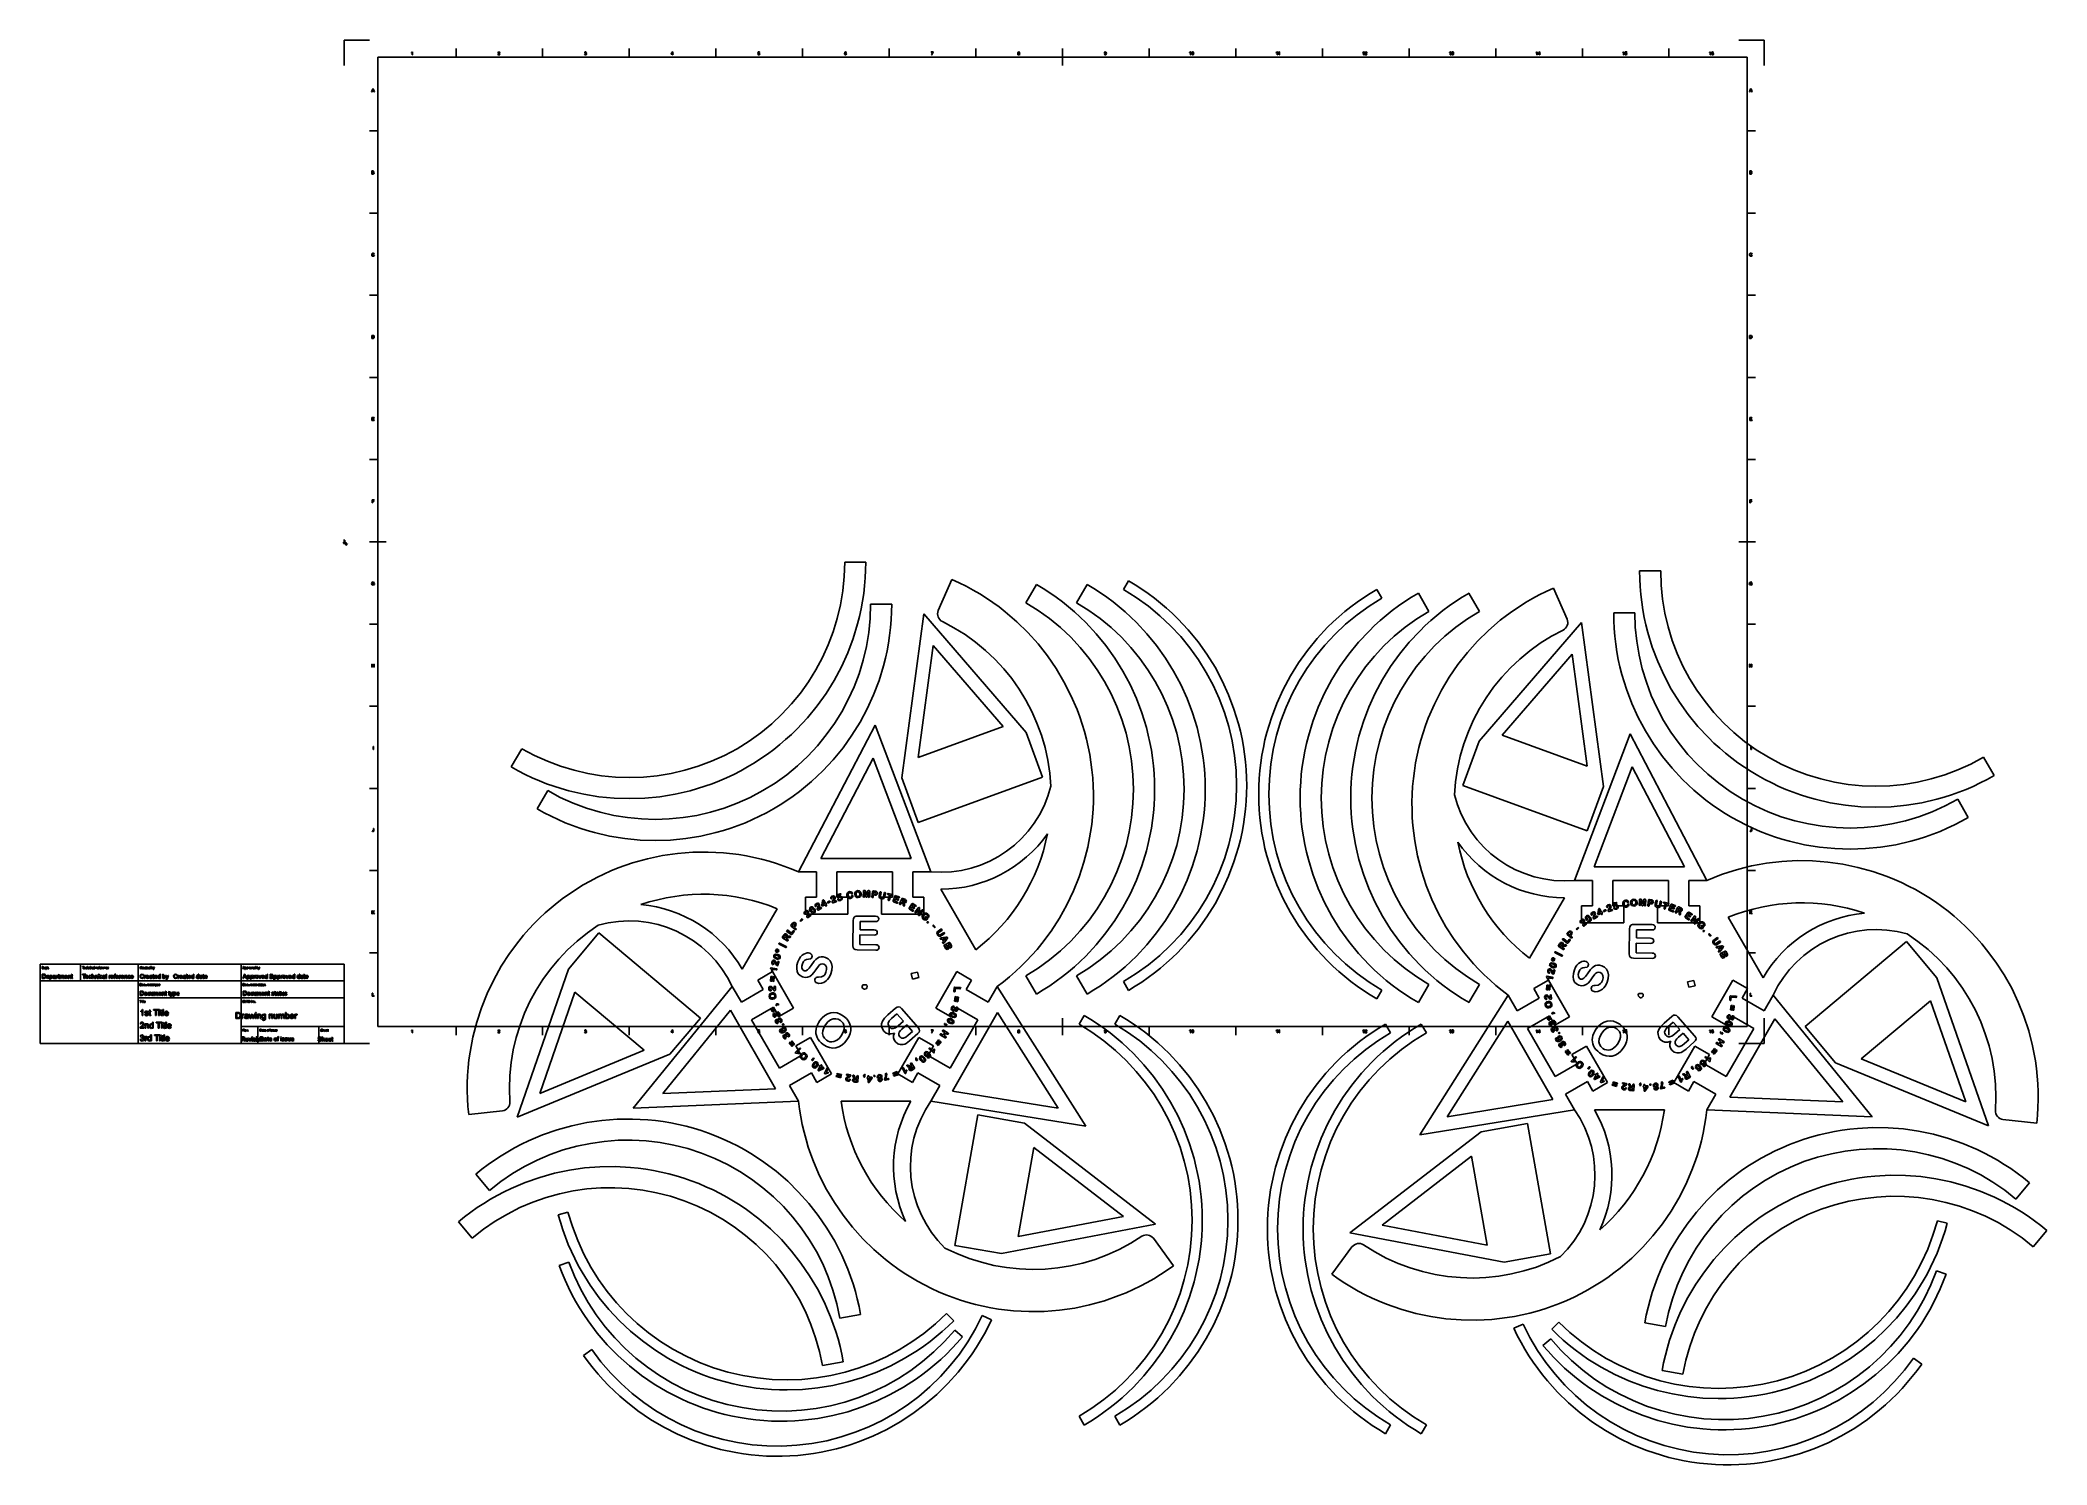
# Model space of a CAD drawing. Extents: x -180 to 1008, y 54 to 897.
import ezdxf

# ---------------------------------------------------------------- set-up
doc = ezdxf.new("R2010")
doc.units = 0

msp = doc.modelspace()

# ---------------------------------------------------------------- linework, layer by layer
at = {"layer": 'Layer 1'}
for p, q in [((0, 896.999709), (14.999978, 896.999709)), ((0, 896.999709), (0, 882.000499)), ((66.312437, 891.99909), (66.312437, 886.998472)), ((117.624871, 891.99909), (117.624871, 886.998472)), ((168.937304, 891.99909), (168.937304, 886.998472)), ((220.249737, 891.99909), (220.249737, 886.998472)), ((271.5627, 891.99909), (271.5627, 886.998472)), ((322.873281, 891.99909), (322.873281, 886.998472)), ((374.186508, 891.99909), (374.186508, 886.998472)), ((425.499735, 891.99909), (425.499735, 882.000499)), ((476.812962, 891.99909), (476.812962, 886.998472)), ((528.123543, 891.99909), (528.123543, 886.998472)), ((579.43677, 891.99909), (579.43677, 886.998472)), ((630.749997, 891.99909), (630.749997, 886.998472)), ((682.060578, 891.99909), (682.060578, 886.998472)), ((733.373805, 891.99909), (733.373805, 886.998472)), ((784.687032, 891.99909), (784.687032, 886.998472)), ((840.998232, 896.999709), (825.999022, 896.999709)), ((840.998232, 896.999709), (840.998232, 882.000499)), ((19.999988, 886.998472), (830.999641, 886.998472)), ((19.999988, 886.998472), (19.999988, 313.001528)), ((39.95724, 889.592179), (40.279513, 889.802152)), ((39.95724, 889.379772), (39.95724, 889.592179)), ((40.187959, 889.493304), (39.95724, 889.379772)), ((40.396702, 889.644672), (40.187959, 889.493304)), ((40.279513, 889.802152), (40.474828, 890.041414)), ((40.396702, 888.244499), (40.396702, 889.644672)), ((40.616433, 888.244499), (40.396702, 888.244499)), ((40.474828, 890.041414), (40.616433, 890.041414)), ((40.616433, 890.041414), (40.616433, 888.244499)), ((91.073141, 888.244499), (91.098779, 888.39711)), ((92.256023, 888.244499), (91.073141, 888.244499)), ((91.098779, 888.39711), (91.242823, 888.635129)), ((91.114649, 889.523916), (91.289213, 889.908435)), ((91.340484, 889.500633), (91.114649, 889.523916)), ((91.242823, 888.635129), (91.530915, 888.906142)), ((91.289213, 889.908435), (91.695713, 890.041494)), ((91.436919, 889.764317), (91.340484, 889.500633)), ((91.4711, 888.574196), (91.378324, 888.455768)), ((91.378324, 888.455768), (92.256023, 888.455689)), ((91.690831, 889.85954), (91.436919, 889.764317)), ((91.72501, 888.800017), (91.4711, 888.574196)), ((91.530915, 888.906142), (91.925209, 889.284575)), ((91.933755, 889.769185), (91.690831, 889.85954)), ((91.695713, 890.041494), (92.103435, 889.898672)), ((92.063152, 889.114977), (91.72501, 888.800017)), ((91.925209, 889.284575), (92.027751, 889.549475)), ((92.027751, 889.549475), (91.933755, 889.769185)), ((92.209639, 889.33347), (92.063152, 889.114977)), ((92.103435, 889.898672), (92.253583, 889.54466)), ((92.253583, 889.54466), (92.209639, 889.33347)), ((92.256023, 888.455689), (92.256023, 888.244499)), ((142.414866, 888.73911), (142.634597, 888.768426)), ((142.414874, 888.738952), (142.414866, 888.73911)), ((142.59188, 888.375176), (142.414874, 888.738952)), ((142.436848, 889.599561), (142.619955, 889.941376)), ((142.656579, 889.560508), (142.436848, 889.599561)), ((142.983733, 888.234789), (142.59188, 888.375176)), ((142.619955, 889.941376), (142.975187, 890.063454)), ((142.634597, 888.768426), (142.762774, 888.498631)), ((142.766444, 889.802205), (142.656579, 889.560508)), ((142.762774, 888.498631), (142.984945, 888.416848)), ((142.980071, 889.88277), (142.766444, 889.802205)), ((142.848224, 889.113945), (142.872645, 889.3068)), ((143.003257, 889.138287), (142.848224, 889.113945)), ((142.872645, 889.3068), (142.908046, 889.304154)), ((142.908046, 889.304154), (143.160736, 889.37739)), ((142.975187, 890.063454), (143.244966, 889.999981)), ((143.191256, 889.803422), (142.980071, 889.88277)), ((143.415868, 888.397163), (142.983733, 888.234789)), ((142.984945, 888.416848), (143.246181, 888.524269)), ((143.254724, 889.039412), (143.003257, 889.138287)), ((143.160736, 889.37739), (143.273044, 889.603238)), ((143.273044, 889.603238), (143.191256, 889.803422)), ((143.244966, 889.999981), (143.43296, 889.82906)), ((143.246181, 888.524269), (143.353604, 888.790387)), ((143.436622, 889.387154), (143.252293, 889.235786)), ((143.252293, 889.235786), (143.498879, 889.083201)), ((143.353604, 888.790387), (143.254724, 889.039412)), ((143.586771, 888.795123), (143.415868, 888.397163)), ((143.43296, 889.82906), (143.498879, 889.598344)), ((143.498879, 889.598344), (143.436622, 889.387154)), ((143.498879, 889.083201), (143.586771, 888.795123)), ((193.65406, 888.879551), (194.470725, 890.039218)), ((193.65406, 888.678124), (193.65406, 888.879551)), ((194.430439, 888.678124), (193.65406, 888.678124)), ((194.430439, 889.68645), (193.870127, 888.879551)), ((193.870127, 888.879551), (194.430439, 888.879551)), ((194.430439, 888.879551), (194.430439, 889.68645)), ((194.430439, 888.249658), (194.430439, 888.678124)), ((194.65017, 888.249658), (194.430439, 888.249658)), ((194.470725, 890.039218), (194.65017, 890.039218)), ((194.65017, 890.039218), (194.65017, 888.879551)), ((194.65017, 888.879551), (194.891875, 888.879551)), ((194.891875, 888.678124), (194.65017, 888.678124)), ((194.65017, 888.678124), (194.65017, 888.249658)), ((194.891875, 888.879551), (194.891875, 888.678124)), ((245.038518, 888.756785), (245.269235, 888.776364)), ((245.214302, 888.394279), (245.038518, 888.756837)), ((245.038518, 888.756837), (245.038518, 888.756785)), ((245.077581, 889.134027), (245.250926, 890.053241)), ((245.283885, 889.107172), (245.077581, 889.134027)), ((245.613481, 888.257543), (245.214302, 888.394279)), ((245.250926, 890.053241), (246.140835, 890.053241)), ((245.269235, 888.776364), (245.387646, 888.522443)), ((245.418163, 889.231685), (245.283885, 889.107172)), ((245.426709, 889.843268), (245.330271, 889.362309)), ((245.330271, 889.362309), (245.668414, 889.474625)), ((245.387646, 888.522443), (245.613481, 888.438227)), ((245.609819, 889.280527), (245.418163, 889.231685)), ((246.140835, 889.843268), (245.426709, 889.843268)), ((245.885703, 889.171862), (245.609819, 889.280527)), ((245.613481, 888.438227), (245.882041, 888.557845)), ((246.08346, 888.474845), (245.613481, 888.257543)), ((245.668414, 889.474625), (246.063928, 889.31225)), ((245.882041, 888.557845), (245.991906, 888.875238)), ((245.991906, 888.875238), (245.885703, 889.171862)), ((246.063928, 889.31225), (246.225065, 888.894765)), ((246.225065, 888.894765), (246.08346, 888.474845)), ((246.140835, 890.053241), (246.140835, 889.843268)), ((296.341215, 889.10315), (296.532852, 889.857556)), ((296.514543, 888.436613), (296.341215, 889.10315)), ((296.962562, 888.235212), (296.514543, 888.436613)), ((296.532852, 889.857556), (296.983305, 890.062634)), ((296.621964, 889.602418), (296.559708, 889.188584)), ((296.559708, 889.188584), (296.753806, 889.368024)), ((296.697661, 889.125216), (296.593892, 888.845684)), ((296.593892, 888.845684), (296.641517, 888.628382)), ((296.593892, 888.845684), (296.593892, 888.845684)), ((296.785556, 889.823372), (296.621964, 889.602418)), ((296.641517, 888.628382), (296.77701, 888.469686)), ((296.950338, 889.232637), (296.697661, 889.125216)), ((296.753806, 889.368024), (296.994285, 889.426629)), ((296.77701, 888.469686), (296.958884, 888.415975)), ((296.969891, 889.88195), (296.785556, 889.823372)), ((297.199363, 889.125216), (296.950338, 889.232637)), ((296.958884, 888.415975), (297.198146, 888.528291)), ((297.25064, 888.3121), (296.962562, 888.235212)), ((297.1896, 889.78797), (296.969891, 889.88195)), ((296.983305, 890.062634), (297.328771, 889.944207)), ((296.994285, 889.426629), (297.367823, 889.264281)), ((297.272627, 889.599984), (297.1896, 889.78797)), ((297.198146, 888.528291), (297.298265, 888.833461)), ((297.298265, 888.833461), (297.199363, 889.125216)), ((297.449633, 888.533053), (297.25064, 888.3121)), ((297.491119, 889.617182), (297.272627, 889.599984)), ((297.328771, 889.944207), (297.491119, 889.617076)), ((297.367823, 889.264281), (297.522869, 888.846796)), ((297.522869, 888.846796), (297.449633, 888.533053)), ((297.491119, 889.617076), (297.491119, 889.617182)), ((347.678069, 889.821043), (347.678069, 890.032207)), ((347.678069, 890.032207), (348.836519, 890.032207)), ((348.554527, 889.821043), (347.678069, 889.821043)), ((347.928312, 888.265824), (348.011312, 888.776099)), ((348.154133, 888.265824), (347.928312, 888.265824)), ((348.011312, 888.776099), (348.238377, 889.352282)), ((348.238377, 888.75779), (348.154133, 888.265824)), ((348.238377, 889.352282), (348.554527, 889.821043)), ((348.497165, 889.37792), (348.238377, 888.75779)), ((348.836519, 889.861313), (348.497165, 889.37792)), ((348.836519, 890.032207), (348.836519, 889.861313)), ((398.97341, 888.783402), (399.061305, 889.075157)), ((399.135759, 888.391554), (398.97341, 888.783402)), ((399.04543, 889.601307), (399.185818, 889.929681)), ((399.111338, 889.379137), (399.04543, 889.601307)), ((399.061305, 889.075157), (399.313982, 889.236315)), ((399.313982, 889.236315), (399.111338, 889.379137)), ((399.563007, 888.235318), (399.135759, 888.391554)), ((399.185818, 889.929681), (399.559356, 890.06274)), ((399.300567, 889.038539), (399.199232, 888.782185)), ((399.199232, 888.782185), (399.243179, 888.60031)), ((399.199232, 888.782185), (399.199232, 888.782185)), ((399.243179, 888.60031), (399.376238, 888.463574)), ((399.353061, 889.801491), (399.270034, 889.608636)), ((399.270034, 889.608636), (399.351817, 889.401097)), ((399.270034, 889.608636), (399.270034, 889.608636)), ((399.558139, 889.141091), (399.300567, 889.038539)), ((399.313982, 889.236315), (399.313982, 889.236315)), ((399.351817, 889.401097), (399.564224, 889.320532)), ((399.56179, 889.882056), (399.353061, 889.801491)), ((399.376238, 888.463574), (399.565441, 888.415975)), ((399.821796, 889.037322), (399.558139, 889.141091)), ((399.559356, 890.06274), (399.936546, 889.926003)), ((399.769303, 889.799056), (399.56179, 889.882056)), ((399.990256, 888.391554), (399.563007, 888.235318)), ((399.564224, 889.320532), (399.771763, 889.39988)), ((399.565441, 888.415975), (399.825474, 888.517284)), ((399.853546, 889.596412), (399.769303, 889.799056)), ((399.771763, 889.39988), (399.853546, 889.596412)), ((400.01346, 889.37792), (399.81571, 889.236315)), ((399.81571, 889.236315), (400.065953, 889.06296)), ((399.927999, 888.774882), (399.821796, 889.037322)), ((399.825474, 888.517284), (399.927999, 888.774882)), ((399.936546, 889.926003), (400.079367, 889.595195)), ((400.15263, 888.777316), (399.990256, 888.391554)), ((400.079367, 889.595195), (400.01346, 889.37792)), ((400.065953, 889.06296), (400.15263, 888.777316)), ((450.289495, 889.458538), (450.449409, 889.896767)), ((450.443297, 889.033724), (450.289495, 889.458538)), ((450.321245, 888.679659), (450.532435, 888.699238)), ((450.322462, 888.679712), (450.321245, 888.679659)), ((450.482376, 888.351338), (450.322462, 888.679712)), ((450.819296, 888.872593), (450.443297, 889.033724)), ((450.449409, 889.896767), (450.852263, 890.062793)), ((450.825408, 888.235371), (450.482376, 888.351338)), ((450.622764, 889.761221), (450.514126, 889.451156)), ((450.514126, 889.451156), (450.616652, 889.172815)), ((450.532435, 888.699238), (450.634961, 888.483179)), ((450.616652, 889.172815), (450.871789, 889.066611)), ((450.877901, 889.880839), (450.622764, 889.761221)), ((450.634961, 888.483179), (450.829059, 888.416028)), ((451.065887, 888.937283), (450.819296, 888.872593)), ((451.16963, 888.341574), (450.825408, 888.235371)), ((450.829059, 888.416028), (451.006065, 888.462409)), ((450.852263, 890.062793), (451.170874, 889.968786)), ((450.871789, 889.066611), (451.122032, 889.172815)), ((451.119598, 889.769767), (450.877901, 889.880839)), ((451.006065, 888.462409), (451.131795, 888.585705)), ((451.246545, 889.108177), (451.065887, 888.937283)), ((451.220907, 889.469465), (451.119598, 889.769767)), ((451.122032, 889.172815), (451.220907, 889.469465)), ((451.131795, 888.585705), (451.213578, 888.795678)), ((451.391801, 888.650396), (451.16963, 888.341574)), ((451.170874, 889.968786), (451.390584, 889.700235)), ((451.213578, 888.795678), (451.246545, 889.06423)), ((451.220907, 889.469465), (451.220907, 889.469465)), ((451.246545, 889.06423), (451.246545, 889.108177)), ((451.390584, 889.700235), (451.466281, 889.197289)), ((451.466281, 889.197289), (451.391801, 888.650396)), ((500.797993, 889.613504), (501.120255, 889.823477)), ((500.797993, 889.401097), (500.797993, 889.613504)), ((501.028709, 889.51463), (500.797993, 889.401097)), ((501.237439, 889.665998), (501.028709, 889.51463)), ((501.120255, 889.823477), (501.31557, 890.06274)), ((501.237439, 888.265824), (501.237439, 889.665998)), ((501.457175, 888.265824), (501.237439, 888.265824)), ((501.31557, 890.06274), (501.457175, 890.06274)), ((501.457175, 890.06274), (501.457175, 888.265824)), ((502.019916, 889.14842), (502.084633, 889.658669)), ((502.196923, 888.42087), (502.019916, 889.14842)), ((502.019916, 889.14842), (502.019916, 889.14842)), ((502.084633, 889.658669), (502.278732, 889.957753)), ((502.603428, 888.235318), (502.196923, 888.42087)), ((502.359297, 889.752675), (502.245765, 889.14842)), ((502.245765, 889.14842), (502.348317, 888.561231)), ((502.245765, 889.14842), (502.245765, 889.14842)), ((502.278732, 889.957753), (502.603428, 890.06274)), ((502.348317, 888.561231), (502.603428, 888.415975)), ((502.600994, 889.880839), (502.359297, 889.752675)), ((502.857348, 889.735583), (502.600994, 889.880839)), ((502.603428, 890.06274), (502.856131, 890.004135)), ((502.603428, 888.415975), (502.857348, 888.562475)), ((502.928151, 888.340278), (502.603428, 888.235318)), ((502.856131, 890.004135), (503.035571, 889.836892)), ((502.961118, 889.14842), (502.857348, 889.735583)), ((502.857348, 888.562475), (502.961118, 889.14842)), ((503.122249, 888.639363), (502.928151, 888.340278)), ((503.035571, 889.836892), (503.14667, 889.570774)), ((503.186939, 889.14842), (503.122249, 888.639363)), ((503.14667, 889.570774), (503.186939, 889.14842)), ((552.1104, 889.592179), (552.432662, 889.802152)), ((552.1104, 889.379772), (552.1104, 889.592179)), ((552.341116, 889.493304), (552.1104, 889.379772)), ((552.549846, 889.644672), (552.341116, 889.493304)), ((552.432662, 889.802152), (552.627977, 890.041414)), ((552.549846, 888.244499), (552.549846, 889.644672)), ((552.769582, 888.244499), (552.549846, 888.244499)), ((552.627977, 890.041414), (552.769582, 890.041414)), ((552.769582, 890.041414), (552.769582, 888.244499)), ((553.315231, 889.592179), (553.63752, 889.802152)), ((553.315231, 889.379772), (553.315231, 889.592179)), ((553.545948, 889.493304), (553.315231, 889.379772)), ((553.754704, 889.644672), (553.545948, 889.493304)), ((553.63752, 889.802152), (553.832835, 890.041414)), ((553.754704, 888.244499), (553.754704, 889.644672)), ((553.97444, 888.244499), (553.754704, 888.244499)), ((553.832835, 890.041414), (553.97444, 890.041414)), ((553.97444, 890.041414), (553.97444, 888.244499)), ((603.422833, 889.592179), (603.745095, 889.802152)), ((603.422833, 889.379772), (603.422833, 889.592179)), ((603.653549, 889.493304), (603.422833, 889.379772)), ((603.862279, 889.644672), (603.653549, 889.493304)), ((603.745095, 889.802152), (603.94041, 890.041414)), ((603.862279, 888.244499), (603.862279, 889.644672)), ((604.082015, 888.244499), (603.862279, 888.244499)), ((603.94041, 890.041414), (604.082015, 890.041414)), ((604.082015, 890.041414), (604.082015, 888.244499)), ((604.616684, 888.244499), (604.642349, 888.39711)), ((605.799582, 888.244499), (604.616684, 888.244499)), ((604.642349, 888.39711), (604.786388, 888.635129)), ((604.658224, 889.523916), (604.832796, 889.908435)), ((604.884072, 889.500633), (604.658224, 889.523916)), ((604.786388, 888.635129), (605.074492, 888.906142)), ((604.832796, 889.908435), (605.239301, 890.041494)), ((604.980486, 889.764317), (604.884072, 889.500633)), ((605.01467, 888.574196), (604.921907, 888.455768)), ((604.921907, 888.455768), (605.799582, 888.455689)), ((605.234406, 889.85954), (604.980486, 889.764317)), ((605.26859, 888.800017), (605.01467, 888.574196)), ((605.074492, 888.906142), (605.468774, 889.284575)), ((605.47732, 889.769185), (605.234406, 889.85954)), ((605.239301, 890.041494), (605.647023, 889.898672)), ((605.606727, 889.114977), (605.26859, 888.800017)), ((605.468774, 889.284575), (605.571326, 889.549475)), ((605.571326, 889.549475), (605.47732, 889.769185)), ((605.753227, 889.33347), (605.606727, 889.114977)), ((605.647023, 889.898672), (605.797148, 889.54466)), ((605.797148, 889.54466), (605.753227, 889.33347)), ((605.799582, 888.455689), (605.799582, 888.244499)), ((654.735266, 889.614377), (655.057528, 889.82435)), ((654.735266, 889.40197), (654.735266, 889.614377)), ((654.965983, 889.515503), (654.735266, 889.40197)), ((655.174712, 889.666871), (654.965983, 889.515503)), ((655.057528, 889.82435), (655.252843, 890.063613)), ((655.174712, 888.266697), (655.174712, 889.666871)), ((655.394448, 888.266697), (655.174712, 888.266697)), ((655.252843, 890.063613), (655.394448, 890.063613)), ((655.394448, 890.063613), (655.394448, 888.266697)), ((655.95838, 888.738952), (655.958433, 888.73911)), ((656.135386, 888.375176), (655.95838, 888.738952)), ((655.958433, 888.73911), (656.17817, 888.768426)), ((655.980341, 889.599561), (656.163459, 889.941376)), ((656.200077, 889.560508), (655.980341, 889.599561)), ((656.527234, 888.234789), (656.135386, 888.375176)), ((656.163459, 889.941376), (656.518688, 890.063454)), ((656.17817, 888.768426), (656.306334, 888.498631)), ((656.309932, 889.802205), (656.200077, 889.560508)), ((656.306334, 888.498631), (656.528504, 888.416848)), ((656.523583, 889.88277), (656.309932, 889.802205)), ((656.391794, 889.113945), (656.416136, 889.3068)), ((656.546813, 889.138287), (656.391794, 889.113945)), ((656.416136, 889.3068), (656.451537, 889.304154)), ((656.451537, 889.304154), (656.70424, 889.37739)), ((656.518688, 890.063454), (656.788457, 889.999981)), ((656.734746, 889.803422), (656.523583, 889.88277)), ((656.959377, 888.397163), (656.527234, 888.234789)), ((656.528504, 888.416848), (656.789753, 888.524269)), ((656.798299, 889.039412), (656.546813, 889.138287)), ((656.70424, 889.37739), (656.816555, 889.603238)), ((656.816555, 889.603238), (656.734746, 889.803422)), ((656.788457, 889.999981), (656.976469, 889.82906)), ((656.789753, 888.524269), (656.897174, 888.790387)), ((656.980121, 889.387154), (656.795786, 889.235786)), ((656.795786, 889.235786), (657.042377, 889.083201)), ((656.897174, 888.790387), (656.798299, 889.039412)), ((657.130271, 888.795123), (656.959377, 888.397163)), ((656.976469, 889.82906), (657.042377, 889.598344)), ((657.042377, 889.598344), (656.980121, 889.387154)), ((657.042377, 889.083201), (657.130271, 888.795123)), ((706.047699, 889.592179), (706.369962, 889.802152)), ((706.047699, 889.379772), (706.047699, 889.592179)), ((706.278416, 889.493304), (706.047699, 889.379772)), ((706.487145, 889.644672), (706.278416, 889.493304)), ((706.369962, 889.802152), (706.565277, 890.041414)), ((706.487145, 888.244499), (706.487145, 889.644672)), ((706.706882, 888.244499), (706.487145, 888.244499)), ((706.565277, 890.041414), (706.706882, 890.041414)), ((706.706882, 890.041414), (706.706882, 888.244499)), ((707.19763, 888.874392), (708.014292, 890.034085)), ((707.19763, 888.672991), (707.19763, 888.874392)), ((707.973996, 888.672991), (707.19763, 888.672991)), ((707.973996, 889.681317), (707.413689, 888.874392)), ((707.413689, 888.874392), (707.973996, 888.874392)), ((707.973996, 888.874392), (707.973996, 889.681317)), ((707.973996, 888.244499), (707.973996, 888.672991)), ((708.193732, 888.244499), (707.973996, 888.244499)), ((708.014292, 890.034085), (708.193732, 890.034085)), ((708.193732, 890.034085), (708.193732, 888.874392)), ((708.193732, 888.874392), (708.435429, 888.874392)), ((708.435429, 888.672991), (708.193732, 888.672991)), ((708.193732, 888.672991), (708.193732, 888.244499)), ((708.435429, 888.874392), (708.435429, 888.672991)), ((757.360133, 889.613504), (757.682395, 889.823477)), ((757.360133, 889.401097), (757.360133, 889.613504)), ((757.590849, 889.51463), (757.360133, 889.401097)), ((757.799605, 889.665998), (757.590849, 889.51463)), ((757.682395, 889.823477), (757.87771, 890.06274)), ((757.799605, 888.265824), (757.799605, 889.665998)), ((758.019315, 888.265824), (757.799605, 888.265824)), ((757.87771, 890.06274), (758.019315, 890.06274)), ((758.019315, 890.06274), (758.019315, 888.265824)), ((758.582083, 888.734586), (758.812799, 888.754165)), ((758.757872, 888.372081), (758.582083, 888.734639)), ((758.582083, 888.734639), (758.582083, 888.734586)), ((758.621135, 889.111855), (758.79449, 890.031043)), ((758.827457, 889.084973), (758.621135, 889.111855)), ((759.157048, 888.235371), (758.757872, 888.372081)), ((758.79449, 890.031043), (759.684389, 890.031043)), ((758.812799, 888.754165), (758.9312, 888.500271)), ((758.961733, 889.209513), (758.827457, 889.084973)), ((758.970279, 889.821096), (758.873839, 889.340111)), ((758.873839, 889.340111), (759.211976, 889.452426)), ((758.9312, 888.500271), (759.157048, 888.416028)), ((759.15337, 889.258328), (758.961733, 889.209513)), ((759.684389, 889.821096), (758.970279, 889.821096)), ((759.429251, 889.14969), (759.15337, 889.258328)), ((759.157048, 888.416028), (759.4256, 888.535673)), ((759.627027, 888.452646), (759.157048, 888.235371)), ((759.211976, 889.452426), (759.607501, 889.290078)), ((759.4256, 888.535673), (759.535455, 888.85304)), ((759.535455, 888.85304), (759.429251, 889.14969)), ((759.607501, 889.290078), (759.768632, 888.872593)), ((759.768632, 888.872593), (759.627027, 888.452646)), ((759.684389, 890.031043), (759.684389, 889.821096)), ((808.672566, 889.613504), (808.994828, 889.823477)), ((808.672566, 889.401097), (808.672566, 889.613504)), ((808.903282, 889.51463), (808.672566, 889.401097)), ((809.112038, 889.665998), (808.903282, 889.51463)), ((808.994828, 889.823477), (809.19017, 890.06274)), ((809.112038, 888.265824), (809.112038, 889.665998)), ((809.331775, 888.265824), (809.112038, 888.265824)), ((809.19017, 890.06274), (809.331775, 890.06274)), ((809.331775, 890.06274), (809.331775, 888.265824)), ((809.884753, 889.10315), (810.07639, 889.857556)), ((810.058081, 888.436613), (809.884753, 889.10315)), ((810.5061, 888.235212), (810.058081, 888.436613)), ((810.07639, 889.857556), (810.526843, 890.062634)), ((810.165528, 889.602418), (810.103272, 889.188584)), ((810.103272, 889.188584), (810.297344, 889.368024)), ((810.241199, 889.125216), (810.13743, 888.845684)), ((810.13743, 888.845684), (810.185055, 888.628382)), ((810.13743, 888.845684), (810.13743, 888.845684)), ((810.329094, 889.823372), (810.165528, 889.602418)), ((810.185055, 888.628382), (810.320548, 888.469686)), ((810.493902, 889.232637), (810.241199, 889.125216)), ((810.297344, 889.368024), (810.53785, 889.426629)), ((810.320548, 888.469686), (810.502448, 888.415975)), ((810.513429, 889.88195), (810.329094, 889.823372)), ((810.742928, 889.125216), (810.493902, 889.232637)), ((810.502448, 888.415975), (810.741711, 888.528291)), ((810.794178, 888.3121), (810.5061, 888.235212)), ((810.733165, 889.78797), (810.513429, 889.88195)), ((810.526843, 890.062634), (810.872309, 889.944207)), ((810.53785, 889.426629), (810.911388, 889.264281)), ((810.816165, 889.599984), (810.733165, 889.78797)), ((810.741711, 888.528291), (810.841803, 888.833461)), ((810.841803, 888.833461), (810.742928, 889.125216)), ((810.993171, 888.533053), (810.794178, 888.3121)), ((811.034684, 889.617182), (810.816165, 889.599984)), ((810.872309, 889.944207), (811.034684, 889.617076)), ((810.911388, 889.264281), (811.066407, 888.846796)), ((811.066407, 888.846796), (810.993171, 888.533053)), ((811.034684, 889.617076), (811.034684, 889.617182)), ((830.999641, 886.998472), (830.999641, 313.001528)), ((16.331584, 866.416322), (17.018852, 868.205909)), ((17.044487, 867.676108), (16.84795, 867.151201)), ((17.018852, 868.205909), (17.273984, 868.205909)), ((17.140924, 868.017896), (17.044487, 867.676108)), ((17.26788, 867.646818), (17.140924, 868.017896)), ((17.454651, 867.151201), (17.26788, 867.646818)), ((17.273984, 868.205909), (18.006418, 866.416322)), ((832.33052, 866.416322), (833.0178, 868.205909)), ((833.043438, 867.676108), (832.846906, 867.151201)), ((833.0178, 868.205909), (833.272938, 868.205909)), ((833.139879, 868.017896), (833.043438, 867.676108)), ((833.266826, 867.646818), (833.139879, 868.017896)), ((833.453595, 867.151201), (833.266826, 867.646818)), ((833.272938, 868.205909), (834.005356, 866.416322)), ((16.583053, 866.416322), (16.331584, 866.416322)), ((16.77959, 866.95832), (16.583053, 866.416322)), ((17.527894, 866.95832), (16.77959, 866.95832)), ((16.84795, 867.151201), (17.454651, 867.151201)), ((17.736638, 866.416322), (17.527894, 866.95832)), ((18.006418, 866.416322), (17.736638, 866.416322)), ((832.582006, 866.416322), (832.33052, 866.416322)), ((832.778538, 866.95832), (832.582006, 866.416322)), ((833.526832, 866.95832), (832.778538, 866.95832)), ((832.846906, 867.151201), (833.453595, 867.151201)), ((833.735588, 866.416322), (833.526832, 866.95832)), ((834.005356, 866.416322), (833.735588, 866.416322)), ((14.999978, 843.333016), (19.999988, 843.333016)), ((830.999641, 843.333016), (836.000259, 843.333016)), ((16.518355, 817.749727), (16.518355, 819.539308)), ((16.518355, 819.539308), (17.189753, 819.539308)), ((17.20074, 817.749727), (16.518355, 817.749727)), ((17.112848, 819.328118), (16.755175, 819.328118)), ((16.755175, 819.328118), (16.755175, 818.787342)), ((16.755175, 818.787342), (17.142145, 818.787342)), ((17.169001, 818.576157), (16.755175, 818.576157)), ((16.755175, 818.576157), (16.755175, 817.960912)), ((16.755175, 817.960912), (17.20074, 817.960912)), ((17.385069, 819.30248), (17.112848, 819.328118)), ((17.142145, 818.787342), (17.367979, 818.808085)), ((17.430236, 818.545637), (17.169001, 818.576157)), ((17.189753, 819.539308), (17.518129, 819.484375)), ((17.20074, 817.960912), (17.361876, 817.969458)), ((17.488831, 817.779024), (17.20074, 817.749727)), ((17.361876, 817.969458), (17.498597, 818.018286)), ((17.367979, 818.808085), (17.50348, 818.897199)), ((17.507142, 819.209706), (17.385069, 819.30248)), ((17.573061, 818.441876), (17.430236, 818.545637)), ((17.685368, 817.868136), (17.488831, 817.779024)), ((17.498597, 818.018286), (17.58893, 818.117164)), ((17.50348, 818.897199), (17.549867, 819.053452)), ((17.549867, 819.053452), (17.507142, 819.209706)), ((17.518129, 819.484375), (17.712224, 819.317138)), ((17.720769, 818.865468), (17.532777, 818.701892)), ((17.532777, 818.701892), (17.781805, 818.539536)), ((17.624332, 818.268534), (17.573061, 818.441876)), ((17.58893, 818.117164), (17.624332, 818.268534)), ((17.815985, 818.034153), (17.685368, 817.868136)), ((17.712224, 819.317138), (17.783026, 819.081537)), ((17.783026, 819.081537), (17.720769, 818.865468)), ((17.781805, 818.539536), (17.869697, 818.268534)), ((17.869697, 818.268534), (17.815985, 818.034153)), ((832.517289, 817.749727), (832.517289, 819.539308)), ((832.517289, 819.539308), (833.188694, 819.539308)), ((833.199675, 817.749727), (832.517289, 817.749727)), ((833.111807, 819.328118), (832.754117, 819.328118)), ((832.754117, 819.328118), (832.754117, 818.787342)), ((832.754117, 818.787342), (833.141096, 818.787342)), ((833.167951, 818.576157), (832.754117, 818.576157)), ((832.754117, 818.576157), (832.754117, 817.960912)), ((832.754117, 817.960912), (833.199675, 817.960912)), ((833.38401, 819.30248), (833.111807, 819.328118)), ((833.141096, 818.787342), (833.366918, 818.808085)), ((833.429174, 818.545637), (833.167951, 818.576157)), ((833.188694, 819.539308), (833.517068, 819.484375)), ((833.199675, 817.960912), (833.360832, 817.969458)), ((833.487779, 817.779024), (833.199675, 817.749727)), ((833.360832, 817.969458), (833.497542, 818.018286)), ((833.366918, 818.808085), (833.502437, 818.897199)), ((833.506088, 819.209706), (833.38401, 819.30248)), ((833.571996, 818.441876), (833.429174, 818.545637)), ((833.684311, 817.868136), (833.487779, 817.779024)), ((833.497542, 818.018286), (833.587871, 818.117164)), ((833.502437, 818.897199), (833.548818, 819.053452)), ((833.548818, 819.053452), (833.506088, 819.209706)), ((833.517068, 819.484375), (833.711167, 819.317138)), ((833.719713, 818.865468), (833.531726, 818.701892)), ((833.531726, 818.701892), (833.780752, 818.539536)), ((833.623272, 818.268534), (833.571996, 818.441876)), ((833.587871, 818.117164), (833.623272, 818.268534)), ((833.814936, 818.034153), (833.684311, 817.868136)), ((833.711167, 819.317138), (833.781969, 819.081537)), ((833.781969, 819.081537), (833.719713, 818.865468)), ((833.780752, 818.539536), (833.868646, 818.268534)), ((833.868646, 818.268534), (833.814936, 818.034153)), ((14.999978, 794.666413), (19.999988, 794.666413)), ((830.999641, 794.666413), (836.000259, 794.666413)), ((16.363409, 769.991339), (16.469612, 770.478407)), ((16.457404, 769.511594), (16.363409, 769.991339)), ((16.733288, 769.16979), (16.457404, 769.511594)), ((16.469612, 770.478407), (16.773572, 770.794576)), ((16.663707, 770.335583), (16.607554, 769.992559)), ((16.607554, 769.992559), (16.673473, 769.593382)), ((16.857802, 770.6017), (16.663707, 770.335583)), ((16.673473, 769.593382), (16.880996, 769.339473)), ((17.204488, 769.052601), (16.733288, 769.16979)), ((16.773572, 770.794576), (17.20815, 770.903222)), ((17.203267, 770.70058), (16.857802, 770.6017)), ((16.880996, 769.339473), (17.184957, 769.255243)), ((17.184957, 769.255243), (17.521877, 769.36999)), ((17.501124, 770.611466), (17.203267, 770.70058)), ((17.676909, 769.205191), (17.204488, 769.052601)), ((17.20815, 770.903222), (17.659819, 770.766498)), ((17.681792, 770.327039), (17.501124, 770.611466)), ((17.521877, 769.36999), (17.708648, 769.710571)), ((17.659819, 770.766498), (17.91495, 770.381972)), ((17.945468, 769.650757), (17.676909, 769.205191)), ((17.91495, 770.381972), (17.681792, 770.327039)), ((17.708648, 769.710571), (17.945468, 769.650757)), ((17.708648, 769.710571), (17.708648, 769.710571)), ((832.362402, 769.991339), (832.468605, 770.478407)), ((832.456382, 769.511594), (832.362402, 769.991339)), ((832.732262, 769.16979), (832.456382, 769.511594)), ((832.468605, 770.478407), (832.772558, 770.794576)), ((832.662703, 770.335583), (832.606533, 769.992559)), ((832.606533, 769.992559), (832.672467, 769.593382)), ((832.856802, 770.6017), (832.662703, 770.335583)), ((832.672467, 769.593382), (832.879979, 769.339473)), ((833.203485, 769.052601), (832.732262, 769.16979)), ((832.772558, 770.794576), (833.207136, 770.903222)), ((833.202241, 770.70058), (832.856802, 770.6017)), ((832.879979, 769.339473), (833.183932, 769.255243)), ((833.183932, 769.255243), (833.520852, 769.36999)), ((833.500109, 770.611466), (833.202241, 770.70058)), ((833.675898, 769.205191), (833.203485, 769.052601)), ((833.207136, 770.903222), (833.658806, 770.766498)), ((833.680766, 770.327039), (833.500109, 770.611466)), ((833.520852, 769.36999), (833.707621, 769.710571)), ((833.658806, 770.766498), (833.913943, 770.381972)), ((833.944449, 769.650757), (833.675898, 769.205191)), ((833.913943, 770.381972), (833.680766, 770.327039)), ((833.707621, 769.710571), (833.944449, 769.650757)), ((833.707621, 769.710571), (833.707621, 769.710571)), ((14.999978, 745.99981), (19.999988, 745.99981)), ((830.999641, 745.99981), (836.000259, 745.99981)), ((16.431769, 720.416512), (16.431769, 722.206096)), ((16.431769, 722.206096), (17.048235, 722.206096)), ((17.077533, 720.41651), (16.431769, 720.416512)), ((17.044573, 721.994911), (16.66859, 721.994911)), ((16.66859, 721.994911), (16.66859, 720.6277)), ((16.66859, 720.6277), (17.050677, 720.6277)), ((17.350975, 721.958288), (17.044573, 721.994911)), ((17.048235, 722.206096), (17.366844, 722.180458)), ((17.050677, 720.6277), (17.327781, 720.660659)), ((17.364403, 720.447029), (17.077533, 720.41651)), ((17.327781, 720.660659), (17.488917, 720.753432)), ((17.574368, 721.755649), (17.350975, 721.958288)), ((17.57803, 720.536141), (17.364403, 720.447029)), ((17.366844, 722.180458), (17.6293, 722.052281)), ((17.488917, 720.753432), (17.619535, 720.979267)), ((17.667143, 721.324733), (17.574368, 721.755649)), ((17.741607, 720.698497), (17.57803, 720.536141)), ((17.619535, 720.979267), (17.667143, 721.324733)), ((17.6293, 722.052281), (17.840486, 721.74588)), ((17.86368, 720.959733), (17.741607, 720.698497)), ((17.840486, 721.74588), (17.911288, 721.321069)), ((17.911288, 721.321069), (17.86368, 720.959733)), ((832.430744, 720.416512), (832.430744, 722.206096)), ((832.430744, 722.206096), (833.047222, 722.206096)), ((833.076511, 720.41651), (832.430744, 720.416512)), ((833.043571, 721.994911), (832.667572, 721.994911)), ((832.667572, 721.994911), (832.667572, 720.6277)), ((832.667572, 720.6277), (833.049656, 720.6277)), ((833.349958, 721.958288), (833.043571, 721.994911)), ((833.047222, 722.206096), (833.365833, 722.180458)), ((833.049656, 720.6277), (833.32678, 720.660659)), ((833.363399, 720.447029), (833.076511, 720.41651)), ((833.32678, 720.660659), (833.487911, 720.753432)), ((833.573345, 721.755649), (833.349958, 721.958288)), ((833.577023, 720.536141), (833.363399, 720.447029)), ((833.365833, 722.180458), (833.628299, 722.052281)), ((833.487911, 720.753432), (833.61851, 720.979267)), ((833.666135, 721.324733), (833.573345, 721.755649)), ((833.740588, 720.698497), (833.577023, 720.536141)), ((833.61851, 720.979267), (833.666135, 721.324733)), ((833.628299, 722.052281), (833.839463, 721.74588)), ((833.862667, 720.959733), (833.740588, 720.698497)), ((833.839463, 721.74588), (833.910265, 721.321069)), ((833.910265, 721.321069), (833.862667, 720.959733)), ((14.999978, 697.333207), (19.999988, 697.333207)), ((830.999641, 697.333207), (836.000259, 697.333207)), ((16.533003, 671.749906), (16.533003, 673.53949)), ((16.533003, 673.53949), (17.826972, 673.53949)), ((17.868476, 671.749906), (16.533003, 671.749906)), ((17.826972, 673.328305), (16.769824, 673.328305)), ((16.769824, 673.328305), (16.769824, 672.780198)), ((16.769824, 672.780198), (17.759832, 672.780198)), ((17.759832, 672.570233), (16.769824, 672.570233)), ((16.769824, 672.570233), (16.769824, 671.961091)), ((16.769824, 671.961091), (17.868476, 671.961091)), ((17.759832, 672.780198), (17.759832, 672.570233)), ((17.826972, 673.53949), (17.826972, 673.328305)), ((17.868476, 671.961091), (17.868476, 671.749906)), ((832.531947, 671.749906), (832.531947, 673.53949)), ((832.531947, 673.53949), (833.825916, 673.53949)), ((833.867429, 671.749906), (832.531947, 671.749906)), ((833.825916, 673.328305), (832.768775, 673.328305)), ((832.768775, 673.328305), (832.768775, 672.780198)), ((832.768775, 672.780198), (833.758791, 672.780198)), ((833.758791, 672.570233), (832.768775, 672.570233)), ((832.768775, 672.570233), (832.768775, 671.961091)), ((832.768775, 671.961091), (833.867429, 671.961091)), ((833.758791, 672.780198), (833.758791, 672.570233)), ((833.825916, 673.53949), (833.825916, 673.328305)), ((833.867429, 671.961091), (833.867429, 671.749906)), ((14.999978, 648.666603), (19.999988, 648.666603)), ((830.999641, 648.666603), (836.000259, 648.666603)), ((16.638383, 623.083304), (16.638383, 624.872887)), ((16.638383, 624.872887), (17.84568, 624.872887)), ((16.875203, 623.083304), (16.638383, 623.083304)), ((17.84568, 624.661702), (16.875203, 624.661702)), ((16.875203, 624.661702), (16.875203, 624.107493)), ((16.875203, 624.107493), (17.715062, 624.107493)), ((17.715062, 623.896307), (16.875203, 623.896307)), ((16.875203, 623.896307), (16.875203, 623.083304)), ((17.715062, 624.107493), (17.715062, 623.896307)), ((17.84568, 624.872887), (17.84568, 624.661702)), ((832.63733, 623.083304), (832.63733, 624.872887)), ((832.63733, 624.872887), (833.844622, 624.872887)), ((832.874158, 623.083304), (832.63733, 623.083304)), ((833.844622, 624.661702), (832.874158, 624.661702)), ((832.874158, 624.661702), (832.874158, 624.107493)), ((832.874158, 624.107493), (833.713998, 624.107493)), ((833.713998, 623.896307), (832.874158, 623.896307)), ((832.874158, 623.896307), (832.874158, 623.083304)), ((833.713998, 624.107493), (833.713998, 623.896307)), ((833.844622, 624.872887), (833.844622, 624.661702)), ((0.793749, 600.793749), (-0.793749, 599.206251)), ((0, 601.322915), (0, 598.677085)), ((1.058332, 600), (0, 598.941668)), ((1.587498, 599.470834), (0.529166, 598.412502)), ((2.116664, 598.941668), (1.058332, 597.883336)), ((14.999978, 600), (24.999971, 600)), ((825.999022, 600), (836.000259, 600)), ((16.274751, 575.302943), (16.383395, 575.790012)), ((16.384616, 574.82564), (16.274751, 575.302943)), ((16.383395, 575.790012), (16.698342, 576.126932)), ((16.709329, 574.498485), (16.384616, 574.82564)), ((16.587256, 575.677706), (16.518896, 575.317592)), ((16.518896, 575.317592), (16.600684, 574.917194)), ((16.699563, 575.854711), (16.587256, 575.677706)), ((16.600684, 574.917194), (16.841167, 574.677932)), ((16.698342, 576.126932), (17.170763, 576.236797)), ((16.891217, 575.984107), (16.699563, 575.854711)), ((17.189074, 574.386179), (16.709329, 574.498485)), ((16.841167, 574.677932), (17.175646, 574.599805)), ((17.171984, 576.034157), (16.891217, 575.984107)), ((17.170763, 576.236797), (17.521111, 576.17332)), ((17.41857, 575.986549), (17.171984, 576.034157)), ((17.171984, 575.328582), (17.930054, 575.329799)), ((17.171984, 575.118617), (17.171984, 575.328582)), ((17.698116, 575.118613), (17.171984, 575.118617)), ((17.175646, 574.599805), (17.475944, 574.6584)), ((17.56994, 574.45576), (17.189074, 574.386179)), ((17.589471, 575.862035), (17.41857, 575.986549)), ((17.475944, 574.6584), (17.698116, 574.785355)), ((17.521111, 576.17332), (17.767697, 575.998756)), ((17.930054, 574.665725), (17.56994, 574.45576)), ((17.689571, 575.647187), (17.589471, 575.862035)), ((17.903198, 575.705782), (17.689571, 575.647187)), ((17.698116, 574.785355), (17.698116, 575.118613)), ((17.767697, 575.998756), (17.903198, 575.705782)), ((17.930054, 575.329799), (17.930054, 574.665725)), ((832.273714, 575.302943), (832.382378, 575.790012)), ((832.383595, 574.82564), (832.273714, 575.302943)), ((832.382378, 575.790012), (832.697311, 576.126932)), ((832.708291, 574.498485), (832.383595, 574.82564)), ((832.586239, 575.677706), (832.517871, 575.317592)), ((832.517871, 575.317592), (832.599653, 574.917194)), ((832.698528, 575.854711), (832.586239, 575.677706)), ((832.599653, 574.917194), (832.840133, 574.677932)), ((832.697311, 576.126932), (833.169724, 576.236797)), ((832.890192, 575.984107), (832.698528, 575.854711)), ((833.188059, 574.386179), (832.708291, 574.498485)), ((832.840133, 574.677932), (833.174619, 574.599805)), ((833.170967, 576.034157), (832.890192, 575.984107)), ((833.169724, 576.236797), (833.520085, 576.17332)), ((833.417532, 575.986549), (833.170967, 576.034157)), ((833.170967, 575.328582), (833.929024, 575.329799)), ((833.170967, 575.118617), (833.170967, 575.328582)), ((833.697091, 575.118613), (833.170967, 575.118617)), ((833.174619, 574.599805), (833.47492, 574.6584)), ((833.5689, 574.45576), (833.188059, 574.386179)), ((833.588453, 575.862035), (833.417532, 575.986549)), ((833.47492, 574.6584), (833.697091, 574.785355)), ((833.520085, 576.17332), (833.766676, 575.998756)), ((833.929024, 574.665725), (833.5689, 574.45576)), ((833.688545, 575.647187), (833.588453, 575.862035)), ((833.902169, 575.705782), (833.688545, 575.647187)), ((833.697091, 574.785355), (833.697091, 575.118613)), ((833.766676, 575.998756), (833.902169, 575.705782)), ((833.929024, 575.329799), (833.929024, 574.665725)), ((14.999978, 551.333397), (19.999988, 551.333397)), ((830.999641, 551.333397), (836.000259, 551.333397)), ((16.439093, 525.750097), (16.439093, 527.539678)), ((16.439093, 527.539678), (16.675914, 527.539678)), ((16.675914, 525.750097), (16.439093, 525.750097)), ((16.675914, 527.539678), (16.675914, 526.804801)), ((16.675914, 526.804801), (17.606107, 526.804801)), ((17.606107, 526.593616), (16.675914, 526.593616)), ((16.675914, 526.593616), (16.675914, 525.750097)), ((17.606107, 526.804801), (17.606107, 527.539678)), ((17.606107, 527.539678), (17.842927, 527.539678)), ((17.606107, 525.750097), (17.606107, 526.593616)), ((17.842927, 525.750097), (17.606107, 525.750097)), ((17.842927, 527.539678), (17.842927, 525.750097)), ((832.438073, 525.750097), (832.438073, 527.539678)), ((832.438073, 527.539678), (832.674901, 527.539678)), ((832.674901, 525.750097), (832.438073, 525.750097)), ((832.674901, 527.539678), (832.674901, 526.804801)), ((832.674901, 526.804801), (833.605095, 526.804801)), ((833.605095, 526.593616), (832.674901, 526.593616)), ((832.674901, 526.593616), (832.674901, 525.750097)), ((833.605095, 526.804801), (833.605095, 527.539678)), ((833.605095, 527.539678), (833.841923, 527.539678)), ((833.605095, 525.750097), (833.605095, 526.593616)), ((833.841923, 525.750097), (833.605095, 525.750097)), ((833.841923, 527.539678), (833.841923, 525.750097)), ((14.999978, 502.666793), (19.999988, 502.666793)), ((830.999641, 502.666793), (836.000259, 502.666793)), ((17.247974, 477.083488), (17.247974, 478.873072)), ((17.247974, 478.873072), (17.484795, 478.873072)), ((17.484795, 477.083488), (17.247974, 477.083488)), ((17.484795, 478.873072), (17.484795, 477.083488)), ((833.246956, 477.083488), (833.246956, 478.873072)), ((833.246956, 478.873072), (833.483784, 478.873072)), ((833.483784, 477.083488), (833.246956, 477.083488)), ((833.483784, 478.873072), (833.483784, 477.083488)), ((14.999978, 454.00019), (19.999988, 454.00019)), ((830.999641, 454.00019), (836.000259, 454.00019)), ((16.698878, 428.946014), (16.912505, 428.975311)), ((16.698879, 428.946014), (16.698878, 428.946014)), ((16.81851, 428.543173), (16.698879, 428.946014)), ((17.179845, 428.407672), (16.81851, 428.543173)), ((16.912505, 428.975311), (16.98941, 428.694543)), ((16.98941, 428.694543), (17.178623, 428.618859)), ((17.178623, 428.618859), (17.332434, 428.659142)), ((17.455728, 428.47237), (17.179845, 428.407672)), ((17.332434, 428.659142), (17.421547, 428.770227)), ((17.421547, 428.770227), (17.445963, 428.994842)), ((17.445963, 428.994842), (17.445963, 430.227775)), ((17.445963, 430.227775), (17.682784, 430.227775)), ((17.627851, 428.660365), (17.455728, 428.47237)), ((17.682784, 429.00827), (17.627851, 428.660365)), ((17.682784, 430.227775), (17.682784, 429.00827)), ((832.817405, 428.543173), (832.697787, 428.946014)), ((832.697787, 428.946014), (832.697867, 428.946014)), ((832.697867, 428.946014), (832.911491, 428.975311)), ((833.178746, 428.407672), (832.817405, 428.543173)), ((832.911491, 428.975311), (832.988405, 428.694543)), ((832.988405, 428.694543), (833.177608, 428.618859)), ((833.177608, 428.618859), (833.331411, 428.659142)), ((833.454627, 428.47237), (833.178746, 428.407672)), ((833.331411, 428.659142), (833.420522, 428.770227)), ((833.420522, 428.770227), (833.444864, 428.994842)), ((833.444864, 428.994842), (833.444864, 430.227775)), ((833.444864, 430.227775), (833.681692, 430.227775)), ((833.626765, 428.660365), (833.454627, 428.47237)), ((833.681692, 429.00827), (833.626765, 428.660365)), ((833.681692, 430.227775), (833.681692, 429.00827)), ((14.999978, 405.333587), (19.999988, 405.333587)), ((830.999641, 405.333587), (836.000259, 405.333587)), ((16.518355, 379.750284), (16.518355, 381.539868)), ((16.518355, 381.539868), (16.755175, 381.539868)), ((16.755175, 381.539868), (16.755175, 380.652401)), ((16.755175, 380.652401), (17.643863, 381.539868)), ((17.048149, 380.656063), (16.755175, 380.370414)), ((16.755175, 380.370414), (16.755175, 379.750284)), ((17.685368, 379.750284), (17.048149, 380.656063)), ((17.964914, 381.539868), (17.214168, 380.814757)), ((17.214168, 380.814757), (17.997873, 379.750284)), ((17.643863, 381.539868), (17.964914, 381.539868)), ((832.517289, 379.750284), (832.517289, 381.539868)), ((832.517289, 381.539868), (832.754117, 381.539868)), ((832.754117, 381.539868), (832.754117, 380.652401)), ((832.754117, 380.652401), (833.642798, 381.539868)), ((833.04709, 380.656063), (832.754117, 380.370414)), ((832.754117, 380.370414), (832.754117, 379.750284)), ((833.684311, 379.750284), (833.04709, 380.656063)), ((833.96387, 381.539868), (833.213115, 380.814757)), ((833.213115, 380.814757), (833.99681, 379.750284)), ((833.642798, 381.539868), (833.96387, 381.539868)), ((16.755175, 379.750284), (16.518355, 379.750284)), ((17.997873, 379.750284), (17.685368, 379.750284)), ((832.754117, 379.750284), (832.517289, 379.750284)), ((833.99681, 379.750284), (833.684311, 379.750284)), ((14.999978, 356.666984), (19.999988, 356.666984)), ((830.999641, 356.666984), (836.000259, 356.666984)), ((0, 350.000286), (-179.999784, 350.000286)), ((-179.999784, 350.000286), (-179.999784, 303.000291)), ((-178.860918, 347.200326), (-178.860918, 348.488773)), ((-178.860918, 348.488773), (-178.41708, 348.488773)), ((-178.395987, 347.200302), (-178.860918, 347.200326)), ((-178.419718, 348.336715), (-178.690415, 348.336715)), ((-178.690415, 348.336715), (-178.690415, 347.352374)), ((-178.690415, 347.352374), (-178.415323, 347.352374)), ((-178.199116, 348.310362), (-178.419718, 348.336715)), ((-178.41708, 348.488773), (-178.187692, 348.470305)), ((-178.415323, 347.352374), (-178.215817, 347.376107)), ((-178.189449, 347.222289), (-178.395987, 347.200302)), ((-178.215817, 347.376107), (-178.099803, 347.442901)), ((-178.038282, 348.164466), (-178.199116, 348.310362)), ((-178.035644, 347.286447), (-178.189449, 347.222289)), ((-178.187692, 348.470305), (-177.998732, 348.378022)), ((-178.099803, 347.442901), (-178.005762, 347.605495)), ((-177.971485, 347.854219), (-178.038282, 348.164466)), ((-177.917873, 347.403338), (-178.035644, 347.286447)), ((-178.005762, 347.605495), (-177.971485, 347.854219)), ((-177.998732, 348.378022), (-177.846684, 348.157423)), ((-177.829986, 347.591419), (-177.917873, 347.403338)), ((-177.846684, 348.157423), (-177.795709, 347.85157)), ((-177.795709, 347.85157), (-177.829986, 347.591419)), ((-177.633994, 347.659105), (-177.512706, 348.024721)), ((-177.514466, 347.304913), (-177.633994, 347.659105)), ((-177.189277, 347.179233), (-177.514466, 347.304913)), ((-177.512706, 348.024721), (-177.198067, 348.154796)), ((-176.774358, 347.626585), (-177.470436, 347.626585)), ((-177.470436, 347.626585), (-177.383426, 347.391045)), ((-177.379997, 347.951773), (-177.461732, 347.756662)), ((-177.461732, 347.756662), (-176.940553, 347.756662)), ((-177.461732, 347.756662), (-177.461732, 347.756662)), ((-177.383426, 347.391045), (-177.188314, 347.309307)), ((-177.196307, 348.024721), (-177.379997, 347.951773)), ((-177.198067, 348.154796), (-176.892214, 348.027357)), ((-177.000317, 347.933316), (-177.196307, 348.024721)), ((-176.922096, 347.258333), (-177.189277, 347.179233)), ((-177.188314, 347.309307), (-177.039782, 347.355009)), ((-177.039782, 347.355009), (-176.942225, 347.500905)), ((-176.940553, 347.756662), (-177.000317, 347.933316)), ((-176.94231, 347.500905), (-176.778838, 347.480691)), ((-176.942225, 347.500905), (-176.94231, 347.500905)), ((-176.778838, 347.480691), (-176.922096, 347.258333)), ((-176.892214, 348.027357), (-176.773564, 347.668772)), ((-176.773564, 347.668772), (-176.774358, 347.626585)), ((-176.58021, 346.84262), (-176.58021, 348.133703)), ((-176.58021, 348.133703), (-176.436073, 348.133703)), ((-176.42201, 346.84262), (-176.58021, 346.84262)), ((-176.359608, 347.935954), (-176.436951, 347.66174)), ((-176.436951, 347.66174), (-176.364003, 347.39544)), ((-176.436951, 347.66174), (-176.436951, 347.66174)), ((-176.436073, 348.133703), (-176.436073, 348.012416)), ((-176.436073, 348.012416), (-176.320937, 348.118762)), ((-176.31918, 347.212631), (-176.42201, 347.297004)), ((-176.42201, 347.297004), (-176.42201, 346.84262)), ((-176.364003, 347.39544), (-176.187346, 347.309307)), ((-176.180316, 348.030873), (-176.359608, 347.935954)), ((-176.320937, 348.118762), (-176.165375, 348.154796)), ((-176.1768, 347.179233), (-176.31918, 347.212631)), ((-176.187346, 347.309307), (-176.007176, 347.398075)), ((-176.005419, 347.942105), (-176.180316, 348.030873)), ((-175.971142, 347.239875), (-176.1768, 347.179233)), ((-176.165375, 348.154796), (-175.954442, 348.093275)), ((-176.007176, 347.398075), (-175.931592, 347.674924)), ((-175.931592, 347.674924), (-176.005419, 347.942105)), ((-175.82173, 347.415654), (-175.971142, 347.239875)), ((-175.954442, 348.093275), (-175.816457, 347.919256)), ((-175.769877, 347.674046), (-175.82173, 347.415654)), ((-175.816457, 347.919256), (-175.769877, 347.674046)), ((-175.666165, 348.010669), (-175.666165, 348.133714)), ((-175.666165, 348.133714), (-175.550154, 348.133714)), ((-175.550154, 348.010669), (-175.666165, 348.010669)), ((-175.550154, 348.364861), (-175.392833, 348.45978)), ((-175.550154, 348.133714), (-175.550154, 348.364861)), ((-175.550154, 347.473669), (-175.550154, 348.010669)), ((-175.530813, 347.286469), (-175.550154, 347.473669)), ((-175.464016, 347.215277), (-175.530813, 347.286469)), ((-175.330426, 347.188033), (-175.464016, 347.215277)), ((-175.392833, 348.45978), (-175.392833, 348.133714)), ((-175.392833, 348.133714), (-175.233755, 348.133714)), ((-175.233755, 348.010669), (-175.392833, 348.010669)), ((-175.392833, 348.010669), (-175.392833, 347.464882)), ((-175.392833, 347.464882), (-175.384922, 347.377871)), ((-175.384922, 347.377871), (-175.357678, 347.347111)), ((-175.357678, 347.347111), (-175.303187, 347.335681)), ((-175.210897, 347.202082), (-175.330426, 347.188033)), ((-175.303187, 347.335681), (-175.233755, 347.341846)), ((-175.233755, 347.341846), (-175.233757, 347.341827)), ((-175.233757, 347.341827), (-175.210897, 347.202082)), ((-175.233755, 348.133714), (-175.233755, 348.010669)), ((-175.034249, 347.200326), (-175.034249, 347.380499)), ((-175.034249, 347.380499), (-174.854078, 347.380499)), ((-174.854078, 347.200326), (-175.034249, 347.200326)), ((-174.854078, 347.380499), (-174.854078, 347.200326)), ((-155.999724, 340.000371), (-155.999724, 350.000286)), ((-154.957622, 348.336725), (-154.957622, 348.488773)), ((-154.957622, 348.488773), (-153.936355, 348.488773)), ((-154.53312, 348.336725), (-154.957622, 348.336725)), ((-154.53312, 347.200326), (-154.53312, 348.336725)), ((-154.362614, 347.200326), (-154.53312, 347.200326)), ((-153.936355, 348.336725), (-154.362614, 348.336725)), ((-154.362614, 348.336725), (-154.362614, 347.200326)), ((-154.033912, 347.659105), (-153.912625, 348.024721)), ((-153.914384, 347.304913), (-154.033912, 347.659105)), ((-153.936355, 348.488773), (-153.936355, 348.336725)), ((-153.589196, 347.179233), (-153.914384, 347.304913)), ((-153.912625, 348.024721), (-153.597985, 348.154796)), ((-153.174277, 347.626585), (-153.870355, 347.626585)), ((-153.870355, 347.626585), (-153.783344, 347.391045)), ((-153.779915, 347.951773), (-153.86165, 347.756662)), ((-153.86165, 347.756662), (-153.340472, 347.756662)), ((-153.86165, 347.756662), (-153.86165, 347.756662)), ((-153.783344, 347.391045), (-153.588233, 347.309307)), ((-153.596226, 348.024721), (-153.779915, 347.951773)), ((-153.597985, 348.154796), (-153.292133, 348.027357)), ((-153.400236, 347.933316), (-153.596226, 348.024721)), ((-153.322015, 347.258333), (-153.589196, 347.179233)), ((-153.588233, 347.309307), (-153.439701, 347.355009)), ((-153.439701, 347.355009), (-153.342144, 347.500905)), ((-153.340472, 347.756662), (-153.400236, 347.933316)), ((-153.342229, 347.500905), (-153.178756, 347.480691)), ((-153.342144, 347.500905), (-153.342229, 347.500905)), ((-153.178756, 347.480691), (-153.322015, 347.258333)), ((-153.292133, 348.027357), (-153.173483, 347.668772)), ((-153.173483, 347.668772), (-153.174277, 347.626585)), ((-153.028468, 347.663499), (-152.978369, 347.928043)), ((-152.912453, 347.304034), (-153.028468, 347.663499)), ((-152.978369, 347.928043), (-152.826324, 348.097669)), ((-152.603966, 347.179233), (-152.912453, 347.304034)), ((-152.791169, 347.938584), (-152.865874, 347.667889)), ((-152.865874, 347.667889), (-152.793804, 347.394553)), ((-152.826324, 348.097669), (-152.603087, 348.154796)), ((-152.793804, 347.394553), (-152.605722, 347.309302)), ((-152.596933, 348.024716), (-152.791169, 347.938584)), ((-152.605722, 347.309302), (-152.450161, 347.366431)), ((-152.346452, 347.269757), (-152.603966, 347.179233)), ((-152.603087, 348.154796), (-152.354361, 348.077455)), ((-152.462464, 347.977255), (-152.596933, 348.024716)), ((-152.384243, 347.835756), (-152.462464, 347.977255)), ((-152.450161, 347.366431), (-152.371061, 347.542207)), ((-152.230438, 347.859489), (-152.384243, 347.835756)), ((-152.371061, 347.542212), (-152.215497, 347.521998)), ((-152.371061, 347.542207), (-152.371061, 347.542212)), ((-152.354361, 348.077455), (-152.230438, 347.859489)), ((-152.215497, 347.521998), (-152.346452, 347.269757)), ((-152.080149, 347.200326), (-152.080149, 348.488773)), ((-152.080149, 348.488773), (-151.92195, 348.488773)), ((-151.921937, 347.200326), (-152.080149, 347.200326)), ((-151.92195, 348.488773), (-151.92195, 348.026478)), ((-151.92195, 348.026478), (-151.642463, 348.154796)), ((-151.895584, 347.88322), (-151.921937, 347.710958)), ((-151.921937, 347.710958), (-151.921937, 347.200326)), ((-151.807695, 347.981655), (-151.895584, 347.88322)), ((-151.674983, 348.01857), (-151.807695, 347.981655)), ((-151.529968, 347.964079), (-151.674983, 348.01857)), ((-151.642463, 348.154796), (-151.462293, 348.113489)), ((-151.478112, 347.791817), (-151.529968, 347.964079)), ((-151.478112, 347.200326), (-151.478112, 347.791817)), ((-151.319912, 347.200326), (-151.478112, 347.200326)), ((-151.462293, 348.113489), (-151.353311, 348.000991)), ((-151.353311, 348.000991), (-151.319912, 347.791817)), ((-151.319912, 347.791817), (-151.319912, 347.200326)), ((-151.079097, 347.200326), (-151.079097, 348.133703)), ((-151.079097, 348.133703), (-150.93672, 348.133703)), ((-150.920913, 347.200326), (-151.079097, 347.200326)), ((-150.93672, 348.000991), (-150.639656, 348.154796)), ((-150.93672, 348.133703), (-150.93672, 348.000991)), ((-150.847968, 347.95353), (-150.920913, 347.710079)), ((-150.920913, 347.710079), (-150.920913, 347.200326)), ((-150.673068, 348.017689), (-150.847968, 347.95353)), ((-150.563208, 347.988688), (-150.673068, 348.017689)), ((-150.639656, 348.154796), (-150.484971, 348.124035)), ((-150.497292, 347.912223), (-150.563208, 347.988688)), ((-150.478824, 347.768086), (-150.497292, 347.912223)), ((-150.484971, 348.124035), (-150.378627, 348.044935)), ((-150.478824, 347.200326), (-150.478824, 347.768086)), ((-150.320625, 347.200326), (-150.478824, 347.200326)), ((-150.378627, 348.044935), (-150.329409, 347.928043)), ((-150.329409, 347.928043), (-150.320625, 347.774238)), ((-150.320625, 347.774238), (-150.320625, 347.200326)), ((-150.077169, 348.306843), (-150.077169, 348.488773)), ((-150.077169, 348.488773), (-149.918969, 348.488773)), ((-149.918969, 348.306843), (-150.077169, 348.306843)), ((-150.077169, 347.200326), (-150.077169, 348.133703)), ((-150.077169, 348.133703), (-149.918969, 348.133703)), ((-149.918969, 347.200326), (-150.077169, 347.200326)), ((-149.918969, 348.488773), (-149.918969, 348.306843)), ((-149.918969, 348.133703), (-149.918969, 347.200326)), ((-149.726493, 347.663499), (-149.676397, 347.928043)), ((-149.610479, 347.304034), (-149.726493, 347.663499)), ((-149.676397, 347.928043), (-149.524349, 348.097669)), ((-149.301991, 347.179233), (-149.610479, 347.304034)), ((-149.489194, 347.938584), (-149.563899, 347.667889)), ((-149.563899, 347.667889), (-149.491829, 347.394553)), ((-149.524349, 348.097669), (-149.301112, 348.154796)), ((-149.491829, 347.394553), (-149.303748, 347.309302)), ((-149.294958, 348.024716), (-149.489194, 347.938584)), ((-149.303748, 347.309302), (-149.148186, 347.366431)), ((-149.044478, 347.269757), (-149.301991, 347.179233)), ((-149.301112, 348.154796), (-149.052386, 348.077455)), ((-149.160489, 347.977255), (-149.294958, 348.024716)), ((-149.082268, 347.835756), (-149.160489, 347.977255)), ((-149.148186, 347.366431), (-149.069086, 347.542207)), ((-148.928463, 347.859489), (-149.082268, 347.835756)), ((-149.069086, 347.542212), (-148.913522, 347.521998)), ((-149.069086, 347.542207), (-149.069086, 347.542212)), ((-149.052386, 348.077455), (-148.928463, 347.859489)), ((-148.913522, 347.521998), (-149.044478, 347.269757)), ((-148.831787, 347.446414), (-148.801027, 347.571215)), ((-148.749171, 347.253938), (-148.831787, 347.446414)), ((-148.804628, 347.867398), (-148.735196, 348.027354)), ((-148.649945, 347.84631), (-148.804628, 347.867398)), ((-148.801027, 347.571215), (-148.719289, 347.662621)), ((-148.51275, 347.179233), (-148.749171, 347.253938)), ((-148.735196, 348.027354), (-148.595454, 348.121395)), ((-148.719289, 347.662621), (-148.605034, 347.714474)), ((-148.64106, 347.525514), (-148.66302, 347.450809)), ((-148.66302, 347.450809), (-148.615559, 347.345341)), ((-148.571723, 347.984296), (-148.649945, 347.84631)), ((-148.578661, 347.577367), (-148.64106, 347.525514)), ((-148.615559, 347.345341), (-148.474939, 347.303156)), ((-148.605034, 347.714474), (-148.464414, 347.738207)), ((-148.595454, 348.121395), (-148.383642, 348.154793)), ((-148.440675, 347.609008), (-148.578661, 347.577367)), ((-148.406494, 348.023845), (-148.571723, 347.984296)), ((-148.338731, 347.209993), (-148.51275, 347.179233)), ((-148.474939, 347.303156), (-148.312345, 347.342706)), ((-148.464414, 347.738207), (-148.182291, 347.792698)), ((-148.182284, 347.668772), (-148.440675, 347.609008)), ((-148.226321, 347.970233), (-148.406494, 348.023845)), ((-148.383642, 348.154793), (-148.189409, 348.126668)), ((-148.169107, 347.315459), (-148.338731, 347.209993)), ((-148.312345, 347.342706), (-148.207758, 347.452566)), ((-148.181498, 347.834005), (-148.226321, 347.970233)), ((-148.207758, 347.452566), (-148.182278, 347.610765)), ((-148.189409, 348.126668), (-148.079549, 348.055479)), ((-148.182291, 347.792698), (-148.181498, 347.834005)), ((-148.182278, 347.610765), (-148.182284, 347.668772)), ((-148.169205, 347.315456), (-148.169107, 347.315459)), ((-148.137566, 347.200323), (-148.169205, 347.315456)), ((-147.972334, 347.200323), (-148.137566, 347.200323)), ((-148.079549, 348.055479), (-148.030331, 347.948254)), ((-148.030331, 347.948254), (-148.02242, 347.80236)), ((-148.02242, 347.80236), (-148.02242, 347.591427)), ((-148.02242, 347.591427), (-148.012763, 347.311943)), ((-148.012763, 347.311943), (-147.972334, 347.200323)), ((-147.780631, 347.200326), (-147.780631, 348.488773)), ((-147.780631, 348.488773), (-147.622431, 348.488773)), ((-147.622431, 347.200326), (-147.780631, 347.200326)), ((-147.622431, 348.488773), (-147.622431, 347.200326)), ((-146.878895, 347.200326), (-146.878895, 348.133703)), ((-146.878895, 348.133703), (-146.736515, 348.133703)), ((-146.720682, 347.200326), (-146.878895, 347.200326)), ((-146.736515, 348.133703), (-146.736515, 347.992201)), ((-146.736515, 347.992201), (-146.636322, 348.123157)), ((-146.69433, 347.873552), (-146.720682, 347.688987)), ((-146.720682, 347.688987), (-146.720682, 347.200326)), ((-146.635444, 347.959684), (-146.69433, 347.873552)), ((-146.636322, 348.123157), (-146.534371, 348.154796)), ((-146.542282, 347.991323), (-146.635444, 347.959684)), ((-146.426267, 347.957046), (-146.542282, 347.991323)), ((-146.534371, 348.154796), (-146.371776, 348.103821)), ((-146.371776, 348.103821), (-146.426267, 347.957046)), ((-146.33047, 347.659105), (-146.209182, 348.024721)), ((-146.210942, 347.304913), (-146.33047, 347.659105)), ((-145.885753, 347.179233), (-146.210942, 347.304913)), ((-146.209182, 348.024721), (-145.894543, 348.154796)), ((-145.470834, 347.626585), (-146.166912, 347.626585)), ((-146.166912, 347.626585), (-146.079902, 347.391045)), ((-146.076473, 347.951773), (-146.158208, 347.756662)), ((-146.158208, 347.756662), (-145.637029, 347.756662)), ((-146.158208, 347.756662), (-146.158208, 347.756662)), ((-146.079902, 347.391045), (-145.88479, 347.309307)), ((-145.892783, 348.024721), (-146.076473, 347.951773)), ((-145.894543, 348.154796), (-145.58869, 348.027357)), ((-145.696793, 347.933316), (-145.892783, 348.024721)), ((-145.618572, 347.258333), (-145.885753, 347.179233)), ((-145.88479, 347.309307), (-145.736259, 347.355009)), ((-145.736259, 347.355009), (-145.638702, 347.500905)), ((-145.637029, 347.756662), (-145.696793, 347.933316)), ((-145.638786, 347.500905), (-145.475314, 347.480691)), ((-145.638702, 347.500905), (-145.638786, 347.500905)), ((-145.475314, 347.480691), (-145.618572, 347.258333)), ((-145.58869, 348.027357), (-145.470041, 347.668772)), ((-145.470041, 347.668772), (-145.470834, 347.626585)), ((-145.378635, 348.010659), (-145.378635, 348.133703)), ((-145.378635, 348.133703), (-145.238893, 348.133703)), ((-145.238893, 348.010659), (-145.378635, 348.010659)), ((-145.238893, 348.233017), (-145.222198, 348.372759)), ((-145.238893, 348.133703), (-145.238893, 348.233017)), ((-145.238893, 347.200326), (-145.238893, 348.010659)), ((-145.081577, 347.200318), (-145.238893, 347.200326)), ((-145.222198, 348.372759), (-145.14222, 348.472073)), ((-145.14222, 348.472073), (-144.980504, 348.510744)), ((-145.051695, 348.334961), (-145.081577, 348.219825)), ((-145.081577, 348.219825), (-145.081577, 348.133695)), ((-145.081577, 348.133695), (-144.89965, 348.133695)), ((-144.89965, 348.010651), (-145.081577, 348.010651)), ((-145.081577, 348.010651), (-145.081577, 347.200318)), ((-144.949746, 348.365721), (-145.051695, 348.334961)), ((-144.980504, 348.510744), (-144.832851, 348.494922)), ((-144.856584, 348.356937), (-144.949746, 348.365721)), ((-144.89965, 348.133695), (-144.89965, 348.010651)), ((-144.832851, 348.494922), (-144.856584, 348.356937)), ((-144.829332, 347.659105), (-144.708047, 348.024721)), ((-144.709804, 347.304913), (-144.829332, 347.659105)), ((-144.384615, 347.179233), (-144.709804, 347.304913)), ((-144.708047, 348.024721), (-144.393405, 348.154796)), ((-143.969696, 347.626585), (-144.665772, 347.626585)), ((-144.665772, 347.626585), (-144.578764, 347.391045)), ((-144.575335, 347.951773), (-144.657072, 347.756662)), ((-144.657072, 347.756662), (-144.135891, 347.756662)), ((-144.657072, 347.756662), (-144.657072, 347.756662)), ((-144.578764, 347.391045), (-144.38365, 347.309307)), ((-144.391648, 348.024721), (-144.575335, 347.951773)), ((-144.393405, 348.154796), (-144.087552, 348.027357)), ((-144.195655, 347.933316), (-144.391648, 348.024721)), ((-144.117434, 347.258333), (-144.384615, 347.179233)), ((-144.38365, 347.309307), (-144.235118, 347.355009)), ((-144.235118, 347.355009), (-144.137561, 347.500905)), ((-144.135891, 347.756662), (-144.195655, 347.933316)), ((-144.137648, 347.500905), (-143.974176, 347.480691)), ((-144.137561, 347.500905), (-144.137648, 347.500905)), ((-143.974176, 347.480691), (-144.117434, 347.258333)), ((-144.087552, 348.027357), (-143.968902, 347.668772)), ((-143.968902, 347.668772), (-143.969696, 347.626585)), ((-143.777307, 347.200326), (-143.777307, 348.133703)), ((-143.777307, 348.133703), (-143.634927, 348.133703)), ((-143.619118, 347.200326), (-143.777307, 347.200326)), ((-143.634927, 348.133703), (-143.634927, 347.992201)), ((-143.634927, 347.992201), (-143.534735, 348.123157)), ((-143.59274, 347.873552), (-143.619118, 347.688987)), ((-143.619118, 347.688987), (-143.619118, 347.200326)), ((-143.533854, 347.959684), (-143.59274, 347.873552)), ((-143.534735, 348.123157), (-143.432783, 348.154796)), ((-143.440694, 347.991323), (-143.533854, 347.959684)), ((-143.32468, 347.957046), (-143.440694, 347.991323)), ((-143.432783, 348.154796), (-143.270189, 348.103821)), ((-143.270189, 348.103821), (-143.32468, 347.957046)), ((-143.228882, 347.659105), (-143.107595, 348.024721)), ((-143.109354, 347.304913), (-143.228882, 347.659105)), ((-142.784166, 347.179233), (-143.109354, 347.304913)), ((-143.107595, 348.024721), (-142.792955, 348.154796)), ((-142.369247, 347.626585), (-143.065325, 347.626585)), ((-143.065325, 347.626585), (-142.978314, 347.391045)), ((-142.974885, 347.951773), (-143.05662, 347.756662)), ((-143.05662, 347.756662), (-142.535442, 347.756662)), ((-143.05662, 347.756662), (-143.05662, 347.756662)), ((-142.978314, 347.391045), (-142.783203, 347.309307)), ((-142.791196, 348.024721), (-142.974885, 347.951773)), ((-142.792955, 348.154796), (-142.487103, 348.027357)), ((-142.595206, 347.933316), (-142.791196, 348.024721)), ((-142.516985, 347.258333), (-142.784166, 347.179233)), ((-142.783203, 347.309307), (-142.634671, 347.355009)), ((-142.634671, 347.355009), (-142.537114, 347.500905)), ((-142.535442, 347.756662), (-142.595206, 347.933316)), ((-142.537199, 347.500905), (-142.373726, 347.480691)), ((-142.537114, 347.500905), (-142.537199, 347.500905)), ((-142.373726, 347.480691), (-142.516985, 347.258333)), ((-142.487103, 348.027357), (-142.368453, 347.668772)), ((-142.368453, 347.668772), (-142.369247, 347.626585)), ((-142.175099, 347.200326), (-142.175099, 348.133703)), ((-142.175099, 348.133703), (-142.032718, 348.133703)), ((-142.016915, 347.200326), (-142.175099, 347.200326)), ((-142.032718, 348.000991), (-141.735655, 348.154796)), ((-142.032718, 348.133703), (-142.032718, 348.000991)), ((-141.943967, 347.95353), (-142.016915, 347.710079)), ((-142.016915, 347.710079), (-142.016915, 347.200326)), ((-141.769069, 348.017689), (-141.943967, 347.95353)), ((-141.659209, 347.988688), (-141.769069, 348.017689)), ((-141.735655, 348.154796), (-141.580972, 348.124035)), ((-141.593291, 347.912223), (-141.659209, 347.988688)), ((-141.574823, 347.768086), (-141.593291, 347.912223)), ((-141.580972, 348.124035), (-141.474626, 348.044935)), ((-141.574823, 347.200326), (-141.574823, 347.768086)), ((-141.416624, 347.200326), (-141.574823, 347.200326)), ((-141.474626, 348.044935), (-141.425408, 347.928043)), ((-141.425408, 347.928043), (-141.416624, 347.774238)), ((-141.416624, 347.774238), (-141.416624, 347.200326)), ((-141.222385, 347.663499), (-141.172289, 347.928043)), ((-141.106374, 347.304034), (-141.222385, 347.663499)), ((-141.172289, 347.928043), (-141.020241, 348.097669)), ((-140.797883, 347.179233), (-141.106374, 347.304034)), ((-140.985086, 347.938584), (-141.059791, 347.667889)), ((-141.059791, 347.667889), (-140.987724, 347.394553)), ((-141.020241, 348.097669), (-140.797005, 348.154796)), ((-140.987724, 347.394553), (-140.799643, 347.309302)), ((-140.790853, 348.024716), (-140.985086, 347.938584)), ((-140.799643, 347.309302), (-140.644078, 347.366431)), ((-140.54037, 347.269757), (-140.797883, 347.179233)), ((-140.797005, 348.154796), (-140.548281, 348.077455)), ((-140.656384, 347.977255), (-140.790853, 348.024716)), ((-140.578163, 347.835756), (-140.656384, 347.977255)), ((-140.644078, 347.366431), (-140.564979, 347.542207)), ((-140.424358, 347.859489), (-140.578163, 347.835756)), ((-140.564979, 347.542212), (-140.409417, 347.521998)), ((-140.564979, 347.542207), (-140.564979, 347.542212)), ((-140.548281, 348.077455), (-140.424358, 347.859489)), ((-140.409417, 347.521998), (-140.54037, 347.269757)), ((-140.326801, 347.659105), (-140.205514, 348.024721)), ((-140.207273, 347.304913), (-140.326801, 347.659105)), ((-139.882085, 347.179233), (-140.207273, 347.304913)), ((-140.205514, 348.024721), (-139.890874, 348.154796)), ((-139.467166, 347.626585), (-140.163244, 347.626585)), ((-140.163244, 347.626585), (-140.076233, 347.391045)), ((-140.072804, 347.951773), (-140.154539, 347.756662)), ((-140.154539, 347.756662), (-139.633361, 347.756662)), ((-140.154539, 347.756662), (-140.154539, 347.756662)), ((-140.076233, 347.391045), (-139.881122, 347.309307)), ((-139.889115, 348.024721), (-140.072804, 347.951773)), ((-139.890874, 348.154796), (-139.585021, 348.027357)), ((-139.693125, 347.933316), (-139.889115, 348.024721)), ((-139.614903, 347.258333), (-139.882085, 347.179233)), ((-139.881122, 347.309307), (-139.73259, 347.355009)), ((-139.73259, 347.355009), (-139.635033, 347.500905)), ((-139.633361, 347.756662), (-139.693125, 347.933316)), ((-139.635118, 347.500905), (-139.471645, 347.480691)), ((-139.635033, 347.500905), (-139.635118, 347.500905)), ((-139.471645, 347.480691), (-139.614903, 347.258333)), ((-139.585021, 348.027357), (-139.466372, 347.668772)), ((-139.466372, 347.668772), (-139.467166, 347.626585)), ((-121.99975, 303.000291), (-121.99975, 350.000286)), ((-120.910203, 347.854216), (-120.833741, 348.204892)), ((-120.842531, 347.508816), (-120.910203, 347.854216)), ((-120.643903, 347.262728), (-120.842531, 347.508816)), ((-120.833741, 348.204892), (-120.614899, 348.432523)), ((-120.693999, 348.102062), (-120.734427, 347.855097)), ((-120.734427, 347.855097), (-120.686966, 347.567699)), ((-120.554254, 348.293659), (-120.693999, 348.102062)), ((-120.686966, 347.567699), (-120.537556, 347.384891)), ((-120.304652, 347.178355), (-120.643903, 347.262728)), ((-120.614899, 348.432523), (-120.302014, 348.510744)), ((-120.30553, 348.364851), (-120.554254, 348.293659)), ((-120.537556, 347.384891), (-120.318714, 347.324248)), ((-120.318714, 347.324248), (-120.076142, 347.406864)), ((-120.091083, 348.300692), (-120.30553, 348.364851)), ((-119.964522, 347.288215), (-120.304652, 347.178355)), ((-120.302014, 348.510744), (-119.976828, 348.412309)), ((-119.961006, 348.09591), (-120.091083, 348.300692)), ((-120.076142, 347.406864), (-119.941673, 347.652072)), ((-119.976828, 348.412309), (-119.793141, 348.13546)), ((-119.771168, 347.609008), (-119.964522, 347.288215)), ((-119.793141, 348.13546), (-119.961006, 348.09591)), ((-119.941673, 347.652072), (-119.771168, 347.609008)), ((-119.941673, 347.652072), (-119.941673, 347.652072)), ((-119.583086, 347.200326), (-119.583086, 348.133703)), ((-119.583086, 348.133703), (-119.440706, 348.133703)), ((-119.424874, 347.200326), (-119.583086, 347.200326)), ((-119.440706, 348.133703), (-119.440706, 347.992201)), ((-119.440706, 347.992201), (-119.340514, 348.123157)), ((-119.398521, 347.873552), (-119.424874, 347.688987)), ((-119.424874, 347.688987), (-119.424874, 347.200326)), ((-119.339636, 347.959684), (-119.398521, 347.873552)), ((-119.340514, 348.123157), (-119.238562, 348.154796)), ((-119.246473, 347.991323), (-119.339636, 347.959684)), ((-119.130462, 347.957046), (-119.246473, 347.991323)), ((-119.238562, 348.154796), (-119.075971, 348.103821)), ((-119.075971, 348.103821), (-119.130462, 347.957046)), ((-119.034661, 347.659105), (-118.913377, 348.024721)), ((-118.915133, 347.304913), (-119.034661, 347.659105)), ((-118.589945, 347.179233), (-118.915133, 347.304913)), ((-118.913377, 348.024721), (-118.598734, 348.154796)), ((-118.175026, 347.626585), (-118.871104, 347.626585)), ((-118.871104, 347.626585), (-118.784093, 347.391045)), ((-118.780664, 347.951773), (-118.862399, 347.756662)), ((-118.862399, 347.756662), (-118.341221, 347.756662)), ((-118.862399, 347.756662), (-118.862399, 347.756662)), ((-118.784093, 347.391045), (-118.588982, 347.309307)), ((-118.596978, 348.024721), (-118.780664, 347.951773)), ((-118.598734, 348.154796), (-118.292882, 348.027357)), ((-118.400985, 347.933316), (-118.596978, 348.024721)), ((-118.322764, 347.258333), (-118.589945, 347.179233)), ((-118.588982, 347.309307), (-118.44045, 347.355009)), ((-118.44045, 347.355009), (-118.342893, 347.500905)), ((-118.341221, 347.756662), (-118.400985, 347.933316)), ((-118.342978, 347.500905), (-118.179505, 347.480691)), ((-118.342893, 347.500905), (-118.342978, 347.500905)), ((-118.179505, 347.480691), (-118.322764, 347.258333)), ((-118.292882, 348.027357), (-118.174232, 347.668772)), ((-118.174232, 347.668772), (-118.175026, 347.626585)), ((-118.03449, 347.446414), (-118.00373, 347.571215)), ((-117.951874, 347.253938), (-118.03449, 347.446414)), ((-118.007331, 347.867398), (-117.937899, 348.027354)), ((-117.852647, 347.84631), (-118.007331, 347.867398)), ((-118.00373, 347.571215), (-117.921992, 347.662621)), ((-117.715453, 347.179233), (-117.951874, 347.253938)), ((-117.937899, 348.027354), (-117.798157, 348.121395)), ((-117.921992, 347.662621), (-117.807737, 347.714474)), ((-117.843763, 347.525514), (-117.86575, 347.450809)), ((-117.86575, 347.450809), (-117.818289, 347.345341)), ((-117.774426, 347.984296), (-117.852647, 347.84631)), ((-117.781363, 347.577367), (-117.843763, 347.525514)), ((-117.818289, 347.345341), (-117.677668, 347.303156)), ((-117.807737, 347.714474), (-117.667117, 347.738207)), ((-117.798157, 348.121395), (-117.586345, 348.154793)), ((-117.643378, 347.609008), (-117.781363, 347.577367)), ((-117.609197, 348.023845), (-117.774426, 347.984296)), ((-117.541434, 347.209993), (-117.715453, 347.179233)), ((-117.677668, 347.303156), (-117.515074, 347.342706)), ((-117.667117, 347.738207), (-117.384994, 347.792698)), ((-117.384986, 347.668772), (-117.643378, 347.609008)), ((-117.429024, 347.970233), (-117.609197, 348.023845)), ((-117.586345, 348.154793), (-117.392112, 348.126668)), ((-117.37181, 347.315459), (-117.541434, 347.209993)), ((-117.515074, 347.342706), (-117.410487, 347.452566)), ((-117.384201, 347.834005), (-117.429024, 347.970233)), ((-117.410487, 347.452566), (-117.385008, 347.610765)), ((-117.392112, 348.126668), (-117.282251, 348.055479)), ((-117.385008, 347.610765), (-117.384986, 347.668772)), ((-117.384994, 347.792698), (-117.384201, 347.834005)), ((-117.371908, 347.315456), (-117.37181, 347.315459)), ((-117.340267, 347.200323), (-117.371908, 347.315456)), ((-117.175037, 347.200323), (-117.340267, 347.200323)), ((-117.282251, 348.055479), (-117.233034, 347.948254)), ((-117.233034, 347.948254), (-117.225123, 347.80236)), ((-117.225123, 347.80236), (-117.225123, 347.591427)), ((-117.225123, 347.591427), (-117.215465, 347.311943)), ((-117.215465, 347.311943), (-117.175037, 347.200323)), ((-117.066825, 348.010669), (-117.066825, 348.133714)), ((-117.066825, 348.133714), (-116.950814, 348.133714)), ((-116.950814, 348.010669), (-117.066825, 348.010669)), ((-116.950814, 348.364861), (-116.793493, 348.45978)), ((-116.950814, 348.133714), (-116.950814, 348.364861)), ((-116.950814, 347.473669), (-116.950814, 348.010669)), ((-116.931473, 347.286469), (-116.950814, 347.473669)), ((-116.864676, 347.215277), (-116.931473, 347.286469)), ((-116.731085, 347.188033), (-116.864676, 347.215277)), ((-116.793493, 348.45978), (-116.793493, 348.133714)), ((-116.793493, 348.133714), (-116.634415, 348.133714)), ((-116.634415, 348.010669), (-116.793493, 348.010669)), ((-116.793493, 348.010669), (-116.793493, 347.464882)), ((-116.793493, 347.464882), (-116.785582, 347.377871)), ((-116.785582, 347.377871), (-116.758337, 347.347111)), ((-116.758337, 347.347111), (-116.703847, 347.335681)), ((-116.611557, 347.202082), (-116.731085, 347.188033)), ((-116.703847, 347.335681), (-116.634415, 347.341846)), ((-116.634415, 347.341846), (-116.634417, 347.341827)), ((-116.634417, 347.341827), (-116.611557, 347.202082)), ((-116.634415, 348.133714), (-116.634415, 348.010669)), ((-116.532466, 347.659105), (-116.411181, 348.024721)), ((-116.412938, 347.304913), (-116.532466, 347.659105)), ((-116.087749, 347.179233), (-116.412938, 347.304913)), ((-116.411181, 348.024721), (-116.096539, 348.154796)), ((-115.67283, 347.626585), (-116.368908, 347.626585)), ((-116.368908, 347.626585), (-116.281898, 347.391045)), ((-116.278469, 347.951773), (-116.360204, 347.756662)), ((-116.360204, 347.756662), (-115.839025, 347.756662)), ((-116.360204, 347.756662), (-116.360204, 347.756662)), ((-116.281898, 347.391045), (-116.086786, 347.309307)), ((-116.094782, 348.024721), (-116.278469, 347.951773)), ((-116.096539, 348.154796), (-115.790686, 348.027357)), ((-115.898789, 347.933316), (-116.094782, 348.024721)), ((-115.820568, 347.258333), (-116.087749, 347.179233)), ((-116.086786, 347.309307), (-115.938254, 347.355009)), ((-115.938254, 347.355009), (-115.840697, 347.500905)), ((-115.839025, 347.756662), (-115.898789, 347.933316)), ((-115.840782, 347.500905), (-115.677309, 347.480691)), ((-115.840697, 347.500905), (-115.840782, 347.500905)), ((-115.677309, 347.480691), (-115.820568, 347.258333)), ((-115.790686, 348.027357), (-115.672036, 347.668772)), ((-115.672036, 347.668772), (-115.67283, 347.626585)), ((-115.535808, 347.666135), (-115.489228, 347.919256)), ((-115.484833, 347.412138), (-115.535808, 347.666135)), ((-115.489228, 347.919256), (-115.349486, 348.094153)), ((-115.339818, 347.240754), (-115.484833, 347.412138)), ((-115.302903, 347.93771), (-115.373216, 347.666135)), ((-115.373216, 347.666135), (-115.29763, 347.398075)), ((-115.373216, 347.666135), (-115.373216, 347.666135)), ((-115.349486, 348.094153), (-115.14119, 348.154796)), ((-115.134158, 347.179233), (-115.339818, 347.240754)), ((-115.126249, 348.023843), (-115.302903, 347.93771)), ((-115.29763, 347.398075), (-115.119217, 347.309307)), ((-115.14119, 348.154796), (-114.990899, 348.118762)), ((-114.873128, 347.318097), (-115.134158, 347.179233)), ((-114.944319, 347.934197), (-115.126249, 348.023843)), ((-115.119217, 347.309307), (-114.943441, 347.39368)), ((-114.990899, 348.118762), (-114.883677, 348.026478)), ((-114.870493, 347.652953), (-114.944319, 347.934197)), ((-114.943441, 347.39368), (-114.870493, 347.652953)), ((-114.883677, 348.026478), (-114.883677, 348.488773)), ((-114.883677, 348.488773), (-114.726356, 348.488773)), ((-114.873128, 347.200326), (-114.873128, 347.318097)), ((-114.726356, 347.200326), (-114.873128, 347.200326)), ((-114.726356, 348.488773), (-114.726356, 347.200326)), ((-113.978425, 347.200326), (-113.978425, 348.488773)), ((-113.978425, 348.488773), (-113.820225, 348.488773)), ((-113.83165, 347.200326), (-113.978425, 347.200326)), ((-113.757919, 347.934197), (-113.833502, 347.674046)), ((-113.833502, 347.674046), (-113.787801, 347.431473)), ((-113.833502, 347.674046), (-113.833502, 347.674046)), ((-113.572377, 347.179233), (-113.83165, 347.317218)), ((-113.83165, 347.317218), (-113.83165, 347.200326)), ((-113.820225, 348.488773), (-113.820225, 348.029116)), ((-113.820225, 348.029116), (-113.564469, 348.154796)), ((-113.787801, 347.431473), (-113.585657, 347.309307)), ((-113.578627, 348.024721), (-113.757919, 347.934197)), ((-113.585657, 347.309307), (-113.406365, 347.398953)), ((-113.403727, 347.93771), (-113.578627, 348.024721)), ((-113.28762, 347.310186), (-113.572377, 347.179233)), ((-113.564469, 348.154796), (-113.401875, 348.11964)), ((-113.406365, 347.398953), (-113.330781, 347.667894)), ((-113.330781, 347.667894), (-113.403727, 347.93771)), ((-113.401875, 348.11964), (-113.275314, 348.022083)), ((-113.16897, 347.681076), (-113.28762, 347.310186)), ((-113.275314, 348.022083), (-113.197095, 347.870917)), ((-113.197095, 347.870917), (-113.16897, 347.681076)), ((-112.712019, 347.198571), (-113.066211, 348.133706)), ((-113.066211, 348.133706), (-112.895709, 348.133706)), ((-112.983619, 346.840861), (-113.001187, 346.989392)), ((-113.001187, 346.989392), (-112.910663, 346.975343)), ((-112.983595, 346.840871), (-112.983619, 346.840861)), ((-112.881646, 346.82153), (-112.983595, 346.840871)), ((-112.910663, 346.975343), (-112.82629, 346.992911)), ((-112.895709, 348.133706), (-112.701473, 347.593192)), ((-112.751569, 346.858442), (-112.881646, 346.82153)), ((-112.82629, 346.992911), (-112.774434, 347.042129)), ((-112.774434, 347.042129), (-112.726095, 347.1599)), ((-112.654893, 346.972697), (-112.751569, 346.858442)), ((-112.726095, 347.1599), (-112.712019, 347.198571)), ((-112.701473, 347.593192), (-112.633801, 347.376985)), ((-112.566126, 347.184509), (-112.654893, 346.972697)), ((-112.633801, 347.376985), (-112.568761, 347.589675)), ((-112.568761, 347.589675), (-112.369255, 348.133706)), ((-112.211055, 348.133706), (-112.566126, 347.184509)), ((-112.369255, 348.133706), (-112.211055, 348.133706)), ((-60.999875, 303.000291), (-60.999875, 350.000286)), ((-60.002561, 347.200326), (-59.507749, 348.488773)), ((-59.82151, 347.200326), (-60.002561, 347.200326)), ((-59.680011, 347.590551), (-59.82151, 347.200326)), ((-59.141254, 347.590551), (-59.680011, 347.590551)), ((-59.489292, 348.107337), (-59.630793, 347.729415)), ((-59.630793, 347.729415), (-59.193985, 347.729415)), ((-59.507749, 348.488773), (-59.324062, 348.488773)), ((-59.41986, 348.353423), (-59.489292, 348.107337)), ((-59.328454, 348.086242), (-59.41986, 348.353423)), ((-59.193985, 347.729415), (-59.328454, 348.086242)), ((-59.324062, 348.488773), (-58.79673, 347.200326)), ((-58.990963, 347.200326), (-59.141254, 347.590551)), ((-58.79673, 347.200326), (-58.990963, 347.200326)), ((-58.680715, 346.84262), (-58.680715, 348.133703)), ((-58.680715, 348.133703), (-58.536578, 348.133703)), ((-58.522516, 346.84262), (-58.680715, 346.84262)), ((-58.460117, 347.935954), (-58.537457, 347.66174)), ((-58.537457, 347.66174), (-58.464511, 347.39544)), ((-58.537457, 347.66174), (-58.537457, 347.66174)), ((-58.536578, 348.133703), (-58.536578, 348.012416)), ((-58.536578, 348.012416), (-58.421445, 348.118762)), ((-58.419688, 347.212631), (-58.522516, 347.297004)), ((-58.522516, 347.297004), (-58.522516, 346.84262)), ((-58.464511, 347.39544), (-58.287855, 347.309307)), ((-58.280825, 348.030873), (-58.460117, 347.935954)), ((-58.421445, 348.118762), (-58.265884, 348.154796)), ((-58.277308, 347.179233), (-58.419688, 347.212631)), ((-58.287855, 347.309307), (-58.107684, 347.398075)), ((-58.105925, 347.942105), (-58.280825, 348.030873)), ((-58.071648, 347.239875), (-58.277308, 347.179233)), ((-58.265884, 348.154796), (-58.05495, 348.093275)), ((-58.107684, 347.398075), (-58.032098, 347.674924)), ((-58.032098, 347.674924), (-58.105925, 347.942105)), ((-57.922238, 347.415654), (-58.071648, 347.239875)), ((-58.05495, 348.093275), (-57.916965, 347.919256)), ((-57.870385, 347.674046), (-57.922238, 347.415654)), ((-57.916965, 347.919256), (-57.870385, 347.674046)), ((-57.679665, 346.84262), (-57.679665, 348.133703)), ((-57.679665, 348.133703), (-57.535529, 348.133703)), ((-57.521466, 346.84262), (-57.679665, 346.84262)), ((-57.459064, 347.935954), (-57.536407, 347.66174)), ((-57.536407, 347.66174), (-57.463459, 347.39544)), ((-57.536407, 347.66174), (-57.536407, 347.66174)), ((-57.535529, 348.133703), (-57.535529, 348.012416)), ((-57.535529, 348.012416), (-57.420395, 348.118762)), ((-57.418636, 347.212631), (-57.521466, 347.297004)), ((-57.521466, 347.297004), (-57.521466, 346.84262)), ((-57.463459, 347.39544), (-57.286805, 347.309307)), ((-57.279772, 348.030873), (-57.459064, 347.935954)), ((-57.420395, 348.118762), (-57.264831, 348.154796)), ((-57.276256, 347.179233), (-57.418636, 347.212631)), ((-57.286805, 347.309307), (-57.106632, 347.398075)), ((-57.104875, 347.942105), (-57.279772, 348.030873)), ((-57.070598, 347.239875), (-57.276256, 347.179233)), ((-57.264831, 348.154796), (-57.053898, 348.093275)), ((-57.106632, 347.398075), (-57.031048, 347.674924)), ((-57.031048, 347.674924), (-57.104875, 347.942105)), ((-56.921188, 347.415654), (-57.070598, 347.239875)), ((-57.053898, 348.093275), (-56.915915, 347.919256)), ((-56.869332, 347.674046), (-56.921188, 347.415654)), ((-56.915915, 347.919256), (-56.869332, 347.674046)), ((-56.680373, 347.200326), (-56.680373, 348.133703)), ((-56.680373, 348.133703), (-56.537993, 348.133703)), ((-56.52216, 347.200326), (-56.680373, 347.200326)), ((-56.537993, 348.133703), (-56.537993, 347.992201)), ((-56.537993, 347.992201), (-56.4378, 348.123157)), ((-56.495807, 347.873552), (-56.52216, 347.688987)), ((-56.52216, 347.688987), (-56.52216, 347.200326)), ((-56.436922, 347.959684), (-56.495807, 347.873552)), ((-56.4378, 348.123157), (-56.335848, 348.154796)), ((-56.343759, 347.991323), (-56.436922, 347.959684)), ((-56.227745, 347.957046), (-56.343759, 347.991323)), ((-56.335848, 348.154796), (-56.173254, 348.103821)), ((-56.173254, 348.103821), (-56.227745, 347.957046)), ((-56.138099, 347.667016), (-55.993962, 348.051087)), ((-56.017693, 347.304913), (-56.138099, 347.667016)), ((-56.138099, 347.667016), (-56.138099, 347.667016)), ((-55.700415, 347.179233), (-56.017693, 347.304913)), ((-55.993962, 348.051087), (-55.700415, 348.154796)), ((-55.897284, 347.935075), (-55.975505, 347.667016)), ((-55.975505, 347.667016), (-55.897284, 347.398075)), ((-55.975505, 347.667016), (-55.975505, 347.667016)), ((-55.700415, 348.023843), (-55.897284, 347.935075)), ((-55.897284, 347.398075), (-55.700415, 347.309307)), ((-55.700415, 348.154796), (-55.385773, 348.028238)), ((-55.505301, 347.934197), (-55.700415, 348.023843)), ((-55.700415, 347.309307), (-55.504423, 347.398953)), ((-55.475419, 347.236359), (-55.700415, 347.179233)), ((-55.426202, 347.672289), (-55.505301, 347.934197)), ((-55.504423, 347.398953), (-55.426202, 347.672289)), ((-55.318098, 347.396318), (-55.475419, 347.236359)), ((-55.385773, 348.028238), (-55.263607, 347.680197)), ((-55.263607, 347.680197), (-55.318098, 347.396318)), ((-54.818894, 347.200326), (-55.173961, 348.133703)), ((-55.173961, 348.133703), (-55.006975, 348.133703)), ((-55.006975, 348.133703), (-54.806588, 347.574732)), ((-54.67124, 347.200326), (-54.818894, 347.200326)), ((-54.806588, 347.574732), (-54.746824, 347.38665)), ((-54.746824, 347.38665), (-54.687938, 347.564185)), ((-54.687938, 347.564185), (-54.480521, 348.133703)), ((-54.317927, 348.133703), (-54.67124, 347.200326)), ((-54.480521, 348.133703), (-54.317927, 348.133703)), ((-54.230919, 347.659105), (-54.109631, 348.024721)), ((-54.111388, 347.304913), (-54.230919, 347.659105)), ((-53.786202, 347.179233), (-54.111388, 347.304913)), ((-54.109631, 348.024721), (-53.794989, 348.154796)), ((-53.371283, 347.626585), (-54.067359, 347.626585)), ((-54.067359, 347.626585), (-53.980351, 347.391045)), ((-53.976919, 347.951773), (-54.058657, 347.756662)), ((-54.058657, 347.756662), (-53.537476, 347.756662)), ((-54.058657, 347.756662), (-54.058657, 347.756662)), ((-53.980351, 347.391045), (-53.785237, 347.309307)), ((-53.793232, 348.024721), (-53.976919, 347.951773)), ((-53.794989, 348.154796), (-53.489139, 348.027357)), ((-53.59724, 347.933316), (-53.793232, 348.024721)), ((-53.519021, 347.258333), (-53.786202, 347.179233)), ((-53.785237, 347.309307), (-53.636705, 347.355009)), ((-53.636705, 347.355009), (-53.539151, 347.500905)), ((-53.537476, 347.756662), (-53.59724, 347.933316)), ((-53.539235, 347.500905), (-53.375763, 347.480691)), ((-53.539151, 347.500905), (-53.539235, 347.500905)), ((-53.375763, 347.480691), (-53.519021, 347.258333)), ((-53.489139, 348.027357), (-53.370489, 347.668772)), ((-53.370489, 347.668772), (-53.371283, 347.626585)), ((-53.234261, 347.666135), (-53.187681, 347.919256)), ((-53.183286, 347.412138), (-53.234261, 347.666135)), ((-53.187681, 347.919256), (-53.047936, 348.094153)), ((-53.038268, 347.240754), (-53.183286, 347.412138)), ((-53.001357, 347.93771), (-53.071667, 347.666135)), ((-53.071667, 347.666135), (-52.996083, 347.398075)), ((-53.071667, 347.666135), (-53.071667, 347.666135)), ((-53.047936, 348.094153), (-52.839641, 348.154796)), ((-52.832611, 347.179233), (-53.038268, 347.240754)), ((-52.8247, 348.023843), (-53.001357, 347.93771)), ((-52.996083, 347.398075), (-52.81767, 347.309307)), ((-52.839641, 348.154796), (-52.689352, 348.118762)), ((-52.571581, 347.318097), (-52.832611, 347.179233)), ((-52.64277, 347.934197), (-52.8247, 348.023843)), ((-52.81767, 347.309307), (-52.641891, 347.39368)), ((-52.689352, 348.118762), (-52.582127, 348.026478)), ((-52.568943, 347.652953), (-52.64277, 347.934197)), ((-52.641891, 347.39368), (-52.568943, 347.652953)), ((-52.582127, 348.026478), (-52.582127, 348.488773)), ((-52.582127, 348.488773), (-52.424806, 348.488773)), ((-52.571581, 347.200326), (-52.571581, 347.318097)), ((-52.424806, 347.200326), (-52.571581, 347.200326)), ((-52.424806, 348.488773), (-52.424806, 347.200326)), ((-51.676875, 347.200326), (-51.676875, 348.488773)), ((-51.676875, 348.488773), (-51.518676, 348.488773)), ((-51.5301, 347.200326), (-51.676875, 347.200326)), ((-51.456366, 347.934197), (-51.531952, 347.674046)), ((-51.531952, 347.674046), (-51.486248, 347.431473)), ((-51.531952, 347.674046), (-51.531952, 347.674046)), ((-51.27083, 347.179233), (-51.5301, 347.317218)), ((-51.5301, 347.317218), (-51.5301, 347.200326)), ((-51.518676, 348.488773), (-51.518676, 348.029116)), ((-51.518676, 348.029116), (-51.262919, 348.154796)), ((-51.486248, 347.431473), (-51.284107, 347.309307)), ((-51.277074, 348.024721), (-51.456366, 347.934197)), ((-51.284107, 347.309307), (-51.104812, 347.398953)), ((-51.102177, 347.93771), (-51.277074, 348.024721)), ((-50.98607, 347.310186), (-51.27083, 347.179233)), ((-51.262919, 348.154796), (-51.100325, 348.11964)), ((-51.104812, 347.398953), (-51.029229, 347.667894)), ((-51.029229, 347.667894), (-51.102177, 347.93771)), ((-51.100325, 348.11964), (-50.973767, 348.022083)), ((-50.867421, 347.681076), (-50.98607, 347.310186)), ((-50.973767, 348.022083), (-50.895546, 347.870917)), ((-50.895546, 347.870917), (-50.867421, 347.681076)), ((-50.410472, 347.198571), (-50.764662, 348.133706)), ((-50.764662, 348.133706), (-50.594159, 348.133706)), ((-50.68207, 346.840861), (-50.699638, 346.989392)), ((-50.699638, 346.989392), (-50.609113, 346.975343)), ((-50.682048, 346.840871), (-50.68207, 346.840861)), ((-50.580097, 346.82153), (-50.682048, 346.840871)), ((-50.609113, 346.975343), (-50.524741, 346.992911)), ((-50.594159, 348.133706), (-50.399926, 347.593192)), ((-50.450022, 346.858442), (-50.580097, 346.82153)), ((-50.524741, 346.992911), (-50.472885, 347.042129)), ((-50.472885, 347.042129), (-50.424548, 347.1599)), ((-50.353344, 346.972697), (-50.450022, 346.858442)), ((-50.424548, 347.1599), (-50.410472, 347.198571)), ((-50.399926, 347.593192), (-50.332251, 347.376985)), ((-50.264576, 347.184509), (-50.353344, 346.972697)), ((-50.332251, 347.376985), (-50.267214, 347.589675)), ((-50.267214, 347.589675), (-50.067705, 348.133706)), ((-49.909506, 348.133706), (-50.264576, 347.184509)), ((-50.067705, 348.133706), (-49.909506, 348.133706)), ((0, 303.000291), (0, 350.000286)), ((-179.999784, 340.000371), (0, 340.000371)), ((-178.729769, 341.500327), (-178.729769, 344.005629)), ((-178.729769, 344.005629), (-177.866755, 344.005629)), ((-177.825742, 341.500327), (-178.729769, 341.500327)), ((-177.871883, 343.709981), (-178.398236, 343.709981)), ((-178.398236, 343.709981), (-178.398236, 341.795972)), ((-178.398236, 341.795972), (-177.863339, 341.795972)), ((-177.442941, 343.658713), (-177.871883, 343.709981)), ((-177.866755, 344.005629), (-177.420724, 343.969741)), ((-177.863339, 341.795972), (-177.47541, 341.842112)), ((-177.424142, 341.543049), (-177.825742, 341.500327)), ((-177.47541, 341.842112), (-177.24983, 341.971994)), ((-177.130204, 343.37503), (-177.442941, 343.658713)), ((-177.125079, 341.667802), (-177.424142, 341.543049)), ((-177.420724, 343.969741), (-177.053303, 343.790303)), ((-177.24983, 341.971994), (-177.066974, 342.288146)), ((-177.000325, 342.771775), (-177.130204, 343.37503)), ((-176.89608, 341.89509), (-177.125079, 341.667802)), ((-177.066974, 342.288146), (-177.000325, 342.771775)), ((-177.053303, 343.790303), (-176.757655, 343.361359)), ((-176.725185, 342.260802), (-176.89608, 341.89509)), ((-176.757655, 343.361359), (-176.658537, 342.766647)), ((-176.658537, 342.766647), (-176.725185, 342.260802)), ((-176.344093, 342.392392), (-176.10826, 343.103308)), ((-176.111678, 341.703691), (-176.344093, 342.392392)), ((-175.47937, 341.459311), (-176.111678, 341.703691)), ((-176.10826, 343.103308), (-175.496459, 343.356231)), ((-174.67263, 342.329159), (-176.026109, 342.329159)), ((-176.026109, 342.329159), (-175.856925, 341.871166)), ((-175.850209, 342.961468), (-176.009142, 342.582082)), ((-176.009142, 342.582082), (-174.995741, 342.582082)), ((-176.009142, 342.582082), (-176.009142, 342.582082)), ((-175.856925, 341.871166), (-175.477542, 341.712234)), ((-175.493044, 343.103308), (-175.850209, 342.961468)), ((-175.496459, 343.356231), (-174.901751, 343.108436)), ((-175.111949, 342.92558), (-175.493044, 343.103308)), ((-174.959853, 341.613116), (-175.47937, 341.459311)), ((-175.477542, 341.712234), (-175.188731, 341.801099)), ((-175.188731, 341.801099), (-174.999038, 342.084783)), ((-174.995741, 342.582082), (-175.111949, 342.92558)), ((-174.99916, 342.084783), (-174.681298, 342.045476)), ((-174.999038, 342.084783), (-174.99916, 342.084783)), ((-174.681298, 342.045476), (-174.959853, 341.613116)), ((-174.901751, 343.108436), (-174.671042, 342.411191)), ((-174.671042, 342.411191), (-174.67263, 342.329159)), ((-174.295078, 340.804788), (-174.295078, 343.315218)), ((-174.295078, 343.315218), (-174.01481, 343.315218)), ((-173.987468, 340.804788), (-174.295078, 340.804788)), ((-173.866133, 342.930707), (-174.01652, 342.397517)), ((-174.01652, 342.397517), (-173.874679, 341.87971)), ((-174.01652, 342.397517), (-174.01652, 342.397517)), ((-174.01481, 343.315218), (-174.01481, 343.079385)), ((-174.01481, 343.079385), (-173.790941, 343.286164)), ((-173.787523, 341.52425), (-173.987468, 341.688308)), ((-173.987468, 341.688308), (-173.987468, 340.804788)), ((-173.874679, 341.87971), (-173.531182, 341.712234)), ((-173.517511, 343.115273), (-173.866133, 342.930707)), ((-173.790941, 343.286164), (-173.48846, 343.356231)), ((-173.510674, 341.459311), (-173.787523, 341.52425)), ((-173.531182, 341.712234), (-173.18085, 341.884837)), ((-173.177432, 342.942669), (-173.517511, 343.115273)), ((-173.110783, 341.577228), (-173.510674, 341.459311)), ((-173.48846, 343.356231), (-173.078314, 343.236605)), ((-173.18085, 341.884837), (-173.033882, 342.423153)), ((-173.033882, 342.423153), (-173.177432, 342.942669)), ((-172.820263, 341.919016), (-173.110783, 341.577228)), ((-173.078314, 343.236605), (-172.81001, 342.898238)), ((-172.719436, 342.421443), (-172.820263, 341.919016)), ((-172.81001, 342.898238), (-172.719436, 342.421443)), ((-172.452842, 341.978828), (-172.39303, 342.221498)), ((-172.292203, 341.60457), (-172.452842, 341.978828)), ((-172.399984, 342.79741), (-172.26498, 343.108436)), ((-172.099211, 342.756395), (-172.399984, 342.79741)), ((-172.39303, 342.221498), (-172.234098, 342.399226)), ((-171.832498, 341.459311), (-172.292203, 341.60457)), ((-172.26498, 343.108436), (-171.993259, 343.291292)), ((-172.234098, 342.399226), (-172.011938, 342.500054)), ((-172.082008, 342.132632), (-172.124733, 341.987374)), ((-172.124733, 341.987374), (-172.032449, 341.782301)), ((-171.947115, 343.024698), (-172.099211, 342.756395)), ((-171.960675, 342.23346), (-172.082008, 342.132632)), ((-172.032449, 341.782301), (-171.759021, 341.700272)), ((-172.011938, 342.500054), (-171.738508, 342.546194)), ((-171.993259, 343.291292), (-171.581403, 343.356231)), ((-171.692372, 342.294981), (-171.960675, 342.23346)), ((-171.625838, 343.101599), (-171.947115, 343.024698)), ((-171.494128, 341.519125), (-171.832498, 341.459311)), ((-171.759021, 341.700272), (-171.442865, 341.777173)), ((-171.738508, 342.546194), (-171.189937, 342.652149)), ((-171.189942, 342.411191), (-171.692372, 342.294981)), ((-171.275503, 342.997356), (-171.625838, 343.101599)), ((-171.581403, 343.356231), (-171.20373, 343.301547)), ((-171.164304, 341.724196), (-171.494128, 341.519125)), ((-171.442865, 341.777173), (-171.239501, 341.99079)), ((-171.18835, 342.732469), (-171.275503, 342.997356)), ((-171.239501, 341.99079), (-171.189942, 342.298399)), ((-171.20373, 343.301547), (-170.990111, 343.163122)), ((-171.189942, 342.298399), (-171.189942, 342.411191)), ((-171.189937, 342.652149), (-171.18835, 342.732469)), ((-171.102897, 341.500327), (-171.164418, 341.724196)), ((-171.164418, 341.724196), (-171.164304, 341.724196)), ((-170.781617, 341.500327), (-171.102897, 341.500327)), ((-170.990111, 343.163122), (-170.894411, 342.954631)), ((-170.894411, 342.954631), (-170.879039, 342.670948)), ((-170.879039, 342.670948), (-170.879039, 342.260802)), ((-170.879039, 342.260802), (-170.860227, 341.717362)), ((-170.860227, 341.717362), (-170.781617, 341.500327)), ((-170.405541, 341.500327), (-170.405541, 343.315218)), ((-170.405541, 343.315218), (-170.128692, 343.315218)), ((-170.097932, 341.500327), (-170.405541, 341.500327)), ((-170.128692, 343.315218), (-170.128692, 343.040078)), ((-170.128692, 343.040078), (-169.933874, 343.29471)), ((-170.046663, 342.809372), (-170.097932, 342.450495)), ((-170.097932, 342.450495), (-170.097932, 341.500327)), ((-169.932165, 342.976848), (-170.046663, 342.809372)), ((-169.933874, 343.29471), (-169.735638, 343.356231)), ((-169.751018, 343.038369), (-169.932165, 342.976848)), ((-169.525437, 342.97172), (-169.751018, 343.038369)), ((-169.735638, 343.356231), (-169.419485, 343.257113)), ((-169.419485, 343.257113), (-169.525437, 342.97172)), ((-169.405812, 343.075966), (-169.405812, 343.315218)), ((-169.405812, 343.315218), (-169.180233, 343.315218)), ((-169.180233, 343.075966), (-169.405812, 343.075966)), ((-169.180233, 343.764668), (-168.874333, 343.949233)), ((-169.180233, 343.315218), (-169.180233, 343.764668)), ((-169.180233, 342.031805), (-169.180233, 343.075966)), ((-169.142636, 341.667802), (-169.180233, 342.031805)), ((-169.012758, 341.529378), (-169.142636, 341.667802)), ((-168.752998, 341.4764), (-169.012758, 341.529378)), ((-168.874333, 343.949233), (-168.874333, 343.315218)), ((-168.874333, 343.315218), (-168.565014, 343.315218)), ((-168.565014, 343.075966), (-168.874333, 343.075966)), ((-168.874333, 343.075966), (-168.874333, 342.014716)), ((-168.874333, 342.014716), (-168.858961, 341.845531)), ((-168.858961, 341.845531), (-168.805983, 341.785719)), ((-168.805983, 341.785719), (-168.700028, 341.763494)), ((-168.520583, 341.503742), (-168.752998, 341.4764)), ((-168.700028, 341.763494), (-168.565022, 341.775453)), ((-168.565022, 341.775453), (-168.565014, 341.775464)), ((-168.565014, 343.315218), (-168.565014, 343.075966)), ((-168.565014, 341.775464), (-168.520583, 341.503742)), ((-168.264242, 341.500327), (-168.264242, 343.315218)), ((-168.264242, 343.315218), (-167.989105, 343.315218)), ((-167.956632, 341.500327), (-168.264242, 341.500327)), ((-167.989105, 343.315218), (-167.989105, 343.060586)), ((-167.989105, 343.060586), (-167.761814, 343.274202)), ((-167.907073, 342.821334), (-167.956632, 342.441951)), ((-167.956632, 342.441951), (-167.956632, 341.500327)), ((-167.748143, 343.021279), (-167.907073, 342.821334)), ((-167.761814, 343.274202), (-167.438825, 343.356231)), ((-167.507182, 343.089637), (-167.748143, 343.021279)), ((-167.261096, 342.987101), (-167.507182, 343.089637)), ((-167.438825, 343.356231), (-167.109001, 343.272493)), ((-167.185902, 342.679494), (-167.261096, 342.987101)), ((-167.185902, 341.500327), (-167.185902, 342.679494)), ((-166.878295, 341.500327), (-167.185902, 341.500327)), ((-167.109001, 343.272493), (-166.926145, 343.038369)), ((-166.926145, 343.038369), (-166.678349, 343.276765)), ((-166.751832, 342.961468), (-166.878295, 342.55474)), ((-166.878295, 342.55474), (-166.878295, 341.500327)), ((-166.43397, 343.089637), (-166.751832, 342.961468)), ((-166.678349, 343.276765), (-166.365613, 343.356231)), ((-166.249405, 343.040078), (-166.43397, 343.089637)), ((-166.365613, 343.356231), (-165.950342, 343.205845)), ((-166.141741, 342.90849), (-166.249405, 343.040078)), ((-166.110981, 342.643606), (-166.141741, 342.90849)), ((-166.110981, 341.500327), (-166.110981, 342.643606)), ((-165.80508, 341.500327), (-166.110981, 341.500327)), ((-165.950342, 343.205845), (-165.80508, 342.746142)), ((-165.80508, 342.746142), (-165.80508, 341.500327)), ((-165.451333, 342.392392), (-165.215499, 343.103308)), ((-165.218918, 341.703691), (-165.451333, 342.392392)), ((-164.586609, 341.459311), (-165.218918, 341.703691)), ((-165.215499, 343.103308), (-164.603699, 343.356231)), ((-163.779869, 342.329159), (-165.133349, 342.329159)), ((-165.133349, 342.329159), (-164.964164, 341.871166)), ((-164.957449, 342.961468), (-165.116381, 342.582082)), ((-165.116381, 342.582082), (-164.102981, 342.582082)), ((-165.116381, 342.582082), (-165.116381, 342.582082)), ((-164.964164, 341.871166), (-164.584779, 341.712234)), ((-164.60028, 343.103308), (-164.957449, 342.961468)), ((-164.603699, 343.356231), (-164.008988, 343.108436)), ((-164.219188, 342.92558), (-164.60028, 343.103308)), ((-164.067093, 341.613116), (-164.586609, 341.459311)), ((-164.584779, 341.712234), (-164.295968, 341.801099)), ((-164.295968, 341.801099), (-164.106278, 342.084783)), ((-164.102981, 342.582082), (-164.219188, 342.92558)), ((-164.106399, 342.084783), (-163.788537, 342.045476)), ((-164.106278, 342.084783), (-164.106399, 342.084783)), ((-163.788537, 342.045476), (-164.067093, 341.613116)), ((-164.008988, 343.108436), (-163.778282, 342.411191)), ((-163.778282, 342.411191), (-163.779869, 342.329159)), ((-163.402315, 341.500327), (-163.402315, 343.315218)), ((-163.402315, 343.315218), (-163.125468, 343.315218)), ((-163.094705, 341.500327), (-163.402315, 341.500327)), ((-163.125468, 343.315218), (-163.125468, 343.057167)), ((-163.125468, 343.057167), (-162.88109, 343.281465)), ((-162.952862, 342.964886), (-163.094705, 342.49151)), ((-163.094705, 342.49151), (-163.094705, 341.500327)), ((-162.612783, 343.089637), (-162.952862, 342.964886)), ((-162.88109, 343.281465), (-162.547847, 343.356231)), ((-162.399167, 343.033244), (-162.612783, 343.089637)), ((-162.547847, 343.356231), (-162.247074, 343.296419)), ((-162.270998, 342.884564), (-162.399167, 343.033244)), ((-162.23511, 342.604299), (-162.270998, 342.884564)), ((-162.247074, 343.296419), (-162.040292, 343.142615)), ((-162.23511, 341.500327), (-162.23511, 342.604299)), ((-161.9275, 341.500327), (-162.23511, 341.500327)), ((-162.040292, 343.142615), (-161.944592, 342.915327)), ((-161.944592, 342.915327), (-161.9275, 342.616261)), ((-161.9275, 342.616261), (-161.9275, 341.500327)), ((-161.625021, 343.075966), (-161.625021, 343.315218)), ((-161.625021, 343.315218), (-161.399443, 343.315218)), ((-161.399443, 343.075966), (-161.625021, 343.075966)), ((-161.399443, 343.764668), (-161.093542, 343.949233)), ((-161.399443, 343.315218), (-161.399443, 343.764668)), ((-161.399443, 342.031805), (-161.399443, 343.075966)), ((-161.361845, 341.667802), (-161.399443, 342.031805)), ((-161.231967, 341.529378), (-161.361845, 341.667802)), ((-160.972207, 341.4764), (-161.231967, 341.529378)), ((-161.093542, 343.949233), (-161.093542, 343.315218)), ((-161.093542, 343.315218), (-160.784224, 343.315218)), ((-160.784224, 343.075966), (-161.093542, 343.075966)), ((-161.093542, 343.075966), (-161.093542, 342.014716)), ((-161.093542, 342.014716), (-161.07817, 341.845531)), ((-161.07817, 341.845531), (-161.025193, 341.785719)), ((-161.025193, 341.785719), (-160.919238, 341.763494)), ((-160.739792, 341.503742), (-160.972207, 341.4764)), ((-160.919238, 341.763494), (-160.784232, 341.775453)), ((-160.784232, 341.775453), (-160.784224, 341.775464)), ((-160.784224, 343.315218), (-160.784224, 343.075966)), ((-160.784224, 341.775464), (-160.739792, 341.503742)), ((-154.917778, 343.709981), (-154.917778, 344.005629)), ((-154.917778, 344.005629), (-152.931993, 344.005629)), ((-154.092361, 343.709981), (-154.917778, 343.709981)), ((-154.092361, 341.500327), (-154.092361, 343.709981)), ((-153.760828, 341.500327), (-154.092361, 341.500327)), ((-152.931993, 343.709981), (-153.760828, 343.709981)), ((-153.760828, 343.709981), (-153.760828, 341.500327)), ((-153.121686, 342.392392), (-152.885852, 343.103308)), ((-152.889271, 341.703691), (-153.121686, 342.392392)), ((-152.931993, 344.005629), (-152.931993, 343.709981)), ((-152.256962, 341.459311), (-152.889271, 341.703691)), ((-152.885852, 343.103308), (-152.274052, 343.356231)), ((-151.450222, 342.329159), (-152.803702, 342.329159)), ((-152.803702, 342.329159), (-152.634517, 341.871166)), ((-152.627802, 342.961468), (-152.786734, 342.582082)), ((-152.786734, 342.582082), (-151.773334, 342.582082)), ((-152.786734, 342.582082), (-152.786734, 342.582082)), ((-152.634517, 341.871166), (-152.255131, 341.712234)), ((-152.270633, 343.103308), (-152.627802, 342.961468)), ((-152.274052, 343.356231), (-151.679343, 343.108436)), ((-151.889541, 342.92558), (-152.270633, 343.103308)), ((-151.737446, 341.613116), (-152.256962, 341.459311)), ((-152.255131, 341.712234), (-151.966323, 341.801099)), ((-151.966323, 341.801099), (-151.77663, 342.084783)), ((-151.773334, 342.582082), (-151.889541, 342.92558)), ((-151.776752, 342.084783), (-151.45889, 342.045476)), ((-151.77663, 342.084783), (-151.776752, 342.084783)), ((-151.45889, 342.045476), (-151.737446, 341.613116)), ((-151.679343, 343.108436), (-151.448635, 342.411191)), ((-151.448635, 342.411191), (-151.450222, 342.329159)), ((-151.166661, 342.400936), (-151.069252, 342.915327)), ((-150.94108, 341.701981), (-151.166661, 342.400936)), ((-151.069252, 342.915327), (-150.773604, 343.245151)), ((-150.341244, 341.459311), (-150.94108, 341.701981)), ((-150.705246, 342.935832), (-150.850508, 342.409482)), ((-150.850508, 342.409482), (-150.710374, 341.878)), ((-150.773604, 343.245151), (-150.339535, 343.356231)), ((-150.710374, 341.878), (-150.344662, 341.712234)), ((-150.327573, 343.103308), (-150.705246, 342.935832)), ((-150.344662, 341.712234), (-150.04218, 341.823314)), ((-149.840526, 341.635333), (-150.341244, 341.459311)), ((-150.339535, 343.356231), (-149.855906, 343.205845)), ((-150.066104, 343.011027), (-150.327573, 343.103308)), ((-149.914008, 342.735887), (-150.066104, 343.011027)), ((-150.04218, 341.823314), (-149.888376, 342.165102)), ((-149.614945, 342.782028), (-149.914008, 342.735887)), ((-149.888376, 342.165102), (-149.585894, 342.125796)), ((-149.888376, 342.165102), (-149.888376, 342.165102)), ((-149.855906, 343.205845), (-149.614945, 342.782028)), ((-149.585894, 342.125796), (-149.840526, 341.635333)), ((-149.322718, 341.500327), (-149.322718, 344.005629)), ((-149.322718, 344.005629), (-149.015109, 344.005629)), ((-149.015109, 341.500327), (-149.322718, 341.500327)), ((-149.015109, 344.005629), (-149.015109, 343.106727)), ((-149.015109, 343.106727), (-148.471666, 343.356231)), ((-148.963841, 342.828171), (-149.015109, 342.493219)), ((-149.015109, 342.493219), (-149.015109, 341.500327)), ((-148.792946, 343.01957), (-148.963841, 342.828171)), ((-148.534899, 343.091346), (-148.792946, 343.01957)), ((-148.252922, 342.985391), (-148.534899, 343.091346)), ((-148.471666, 343.356231), (-148.121334, 343.275911)), ((-148.152095, 342.65044), (-148.252922, 342.985391)), ((-148.152095, 341.500327), (-148.152095, 342.65044)), ((-147.844488, 341.500327), (-148.152095, 341.500327)), ((-148.121334, 343.275911), (-147.909427, 343.057167)), ((-147.909427, 343.057167), (-147.844488, 342.65044)), ((-147.844488, 342.65044), (-147.844488, 341.500327)), ((-147.376237, 341.500327), (-147.376237, 343.315218)), ((-147.376237, 343.315218), (-147.09939, 343.315218)), ((-147.068627, 341.500327), (-147.376237, 341.500327)), ((-147.09939, 343.315218), (-147.09939, 343.057167)), ((-147.09939, 343.057167), (-146.855012, 343.281465)), ((-146.926784, 342.964886), (-147.068627, 342.49151)), ((-147.068627, 342.49151), (-147.068627, 341.500327)), ((-146.586705, 343.089637), (-146.926784, 342.964886)), ((-146.855012, 343.281465), (-146.521769, 343.356231)), ((-146.373089, 343.033244), (-146.586705, 343.089637)), ((-146.521769, 343.356231), (-146.220996, 343.296419)), ((-146.24492, 342.884564), (-146.373089, 343.033244)), ((-146.209031, 342.604299), (-146.24492, 342.884564)), ((-146.220996, 343.296419), (-146.014214, 343.142615)), ((-146.209031, 341.500327), (-146.209031, 342.604299)), ((-145.901422, 341.500327), (-146.209031, 341.500327)), ((-146.014214, 343.142615), (-145.918514, 342.915327)), ((-145.918514, 342.915327), (-145.901422, 342.616261)), ((-145.901422, 342.616261), (-145.901422, 341.500327)), ((-145.428049, 343.651879), (-145.428049, 344.005629)), ((-145.428049, 344.005629), (-145.120442, 344.005629)), ((-145.120442, 343.651879), (-145.428049, 343.651879)), ((-145.428049, 341.500327), (-145.428049, 343.315218)), ((-145.428049, 343.315218), (-145.120442, 343.315218)), ((-145.120442, 341.500327), (-145.428049, 341.500327)), ((-145.120442, 344.005629), (-145.120442, 343.651879)), ((-145.120442, 343.315218), (-145.120442, 341.500327)), ((-144.746184, 342.400936), (-144.648772, 342.915327)), ((-144.520603, 341.701981), (-144.746184, 342.400936)), ((-144.648772, 342.915327), (-144.353127, 343.245151)), ((-143.920767, 341.459311), (-144.520603, 341.701981)), ((-144.28477, 342.935832), (-144.430028, 342.409482)), ((-144.430028, 342.409482), (-144.289897, 341.878)), ((-144.353127, 343.245151), (-143.919058, 343.356231)), ((-144.289897, 341.878), (-143.924185, 341.712234)), ((-143.907096, 343.103308), (-144.28477, 342.935832)), ((-143.924185, 341.712234), (-143.621703, 341.823314)), ((-143.420049, 341.635333), (-143.920767, 341.459311)), ((-143.919058, 343.356231), (-143.435429, 343.205845)), ((-143.645627, 343.011027), (-143.907096, 343.103308)), ((-143.493531, 342.735887), (-143.645627, 343.011027)), ((-143.621703, 341.823314), (-143.467899, 342.165102)), ((-143.194468, 342.782028), (-143.493531, 342.735887)), ((-143.467899, 342.165102), (-143.165417, 342.125796)), ((-143.467899, 342.165102), (-143.467899, 342.165102)), ((-143.435429, 343.205845), (-143.194468, 342.782028)), ((-143.165417, 342.125796), (-143.420049, 341.635333)), ((-143.006484, 341.978828), (-142.946673, 342.221498)), ((-142.845846, 341.60457), (-143.006484, 341.978828)), ((-142.953629, 342.79741), (-142.818623, 343.108436)), ((-142.652856, 342.756395), (-142.953629, 342.79741)), ((-142.946673, 342.221498), (-142.78774, 342.399226)), ((-142.38614, 341.459311), (-142.845846, 341.60457)), ((-142.818623, 343.108436), (-142.546904, 343.291292)), ((-142.78774, 342.399226), (-142.565578, 342.500054)), ((-142.63565, 342.132632), (-142.678375, 341.987374)), ((-142.678375, 341.987374), (-142.586091, 341.782301)), ((-142.50076, 343.024698), (-142.652856, 342.756395)), ((-142.514318, 342.23346), (-142.63565, 342.132632)), ((-142.586091, 341.782301), (-142.31266, 341.700272)), ((-142.565578, 342.500054), (-142.29215, 342.546194)), ((-142.546904, 343.291292), (-142.135049, 343.356231)), ((-142.246012, 342.294981), (-142.514318, 342.23346)), ((-142.17948, 343.101599), (-142.50076, 343.024698)), ((-142.047771, 341.519125), (-142.38614, 341.459311)), ((-142.31266, 341.700272), (-141.996508, 341.777173)), ((-142.29215, 342.546194), (-141.74358, 342.652149)), ((-141.743585, 342.411191), (-142.246012, 342.294981)), ((-141.829148, 342.997356), (-142.17948, 343.101599)), ((-142.135049, 343.356231), (-141.757375, 343.301547)), ((-141.717947, 341.724196), (-142.047771, 341.519125)), ((-141.996508, 341.777173), (-141.793144, 341.99079)), ((-141.741992, 342.732469), (-141.829148, 342.997356)), ((-141.793144, 341.99079), (-141.743585, 342.298399)), ((-141.757375, 343.301547), (-141.543756, 343.163122)), ((-141.743585, 342.298399), (-141.743585, 342.411191)), ((-141.74358, 342.652149), (-141.741992, 342.732469)), ((-141.656542, 341.500327), (-141.718063, 341.724196)), ((-141.718063, 341.724196), (-141.717947, 341.724196)), ((-141.335262, 341.500327), (-141.656542, 341.500327)), ((-141.543756, 343.163122), (-141.448056, 342.954631)), ((-141.448056, 342.954631), (-141.432684, 342.670948)), ((-141.432684, 342.670948), (-141.432684, 342.260802)), ((-141.432684, 342.260802), (-141.413872, 341.717362)), ((-141.413872, 341.717362), (-141.335262, 341.500327)), ((-140.962602, 341.500327), (-140.962602, 344.005629)), ((-140.962602, 344.005629), (-140.654992, 344.005629)), ((-140.654992, 341.500327), (-140.962602, 341.500327)), ((-140.654992, 344.005629), (-140.654992, 341.500327)), ((-139.209232, 341.500327), (-139.209232, 343.315218)), ((-139.209232, 343.315218), (-138.932382, 343.315218)), ((-138.901622, 341.500327), (-139.209232, 341.500327)), ((-138.932382, 343.315218), (-138.932382, 343.040078)), ((-138.932382, 343.040078), (-138.737565, 343.29471)), ((-138.850354, 342.809372), (-138.901622, 342.450495)), ((-138.901622, 342.450495), (-138.901622, 341.500327)), ((-138.735856, 342.976848), (-138.850354, 342.809372)), ((-138.737565, 343.29471), (-138.539329, 343.356231)), ((-138.554709, 343.038369), (-138.735856, 342.976848)), ((-138.329128, 342.97172), (-138.554709, 343.038369)), ((-138.539329, 343.356231), (-138.223176, 343.257113)), ((-138.223176, 343.257113), (-138.329128, 342.97172)), ((-138.142854, 342.392392), (-137.90702, 343.103308)), ((-137.910439, 341.703691), (-138.142854, 342.392392)), ((-137.278133, 341.459311), (-137.910439, 341.703691)), ((-137.90702, 343.103308), (-137.29522, 343.356231)), ((-136.471393, 342.329159), (-137.824872, 342.329159)), ((-137.824872, 342.329159), (-137.655687, 341.871166)), ((-137.64897, 342.961468), (-137.807902, 342.582082)), ((-137.807902, 342.582082), (-136.794502, 342.582082)), ((-137.807902, 342.582082), (-137.807902, 342.582082)), ((-137.655687, 341.871166), (-137.276305, 341.712234)), ((-137.291804, 343.103308), (-137.64897, 342.961468)), ((-137.29522, 343.356231), (-136.700511, 343.108436)), ((-136.910709, 342.92558), (-137.291804, 343.103308)), ((-136.758614, 341.613116), (-137.278133, 341.459311)), ((-137.276305, 341.712234), (-136.987494, 341.801099)), ((-136.987494, 341.801099), (-136.797801, 342.084783)), ((-136.794502, 342.582082), (-136.910709, 342.92558)), ((-136.79792, 342.084783), (-136.480058, 342.045476)), ((-136.797801, 342.084783), (-136.79792, 342.084783)), ((-136.480058, 342.045476), (-136.758614, 341.613116)), ((-136.700511, 343.108436), (-136.469805, 342.411191)), ((-136.469805, 342.411191), (-136.471393, 342.329159)), ((-136.292074, 343.075966), (-136.292074, 343.315218)), ((-136.292074, 343.315218), (-136.020353, 343.315218)), ((-136.020353, 343.075966), (-136.292074, 343.075966)), ((-136.020353, 343.508326), (-135.987883, 343.780048)), ((-136.020353, 343.315218), (-136.020353, 343.508326)), ((-136.020353, 341.500327), (-136.020353, 343.075966)), ((-135.714455, 341.500329), (-136.020353, 341.500327)), ((-135.987883, 343.780048), (-135.832372, 343.973159)), ((-135.832372, 343.973159), (-135.517926, 344.048351)), ((-135.65635, 343.706568), (-135.714455, 343.482696)), ((-135.714455, 343.482696), (-135.714455, 343.315221)), ((-135.714455, 343.315221), (-135.360705, 343.315221)), ((-135.360705, 343.075969), (-135.714455, 343.075969)), ((-135.714455, 343.075969), (-135.714455, 341.500329)), ((-135.458114, 343.76638), (-135.65635, 343.706568)), ((-135.517926, 344.048351), (-135.230824, 344.017591)), ((-135.276967, 343.749288), (-135.458114, 343.76638)), ((-135.360705, 343.315221), (-135.360705, 343.075969)), ((-135.230824, 344.017591), (-135.276967, 343.749288)), ((-135.22399, 342.392392), (-134.988156, 343.103308)), ((-134.991572, 341.703691), (-135.22399, 342.392392)), ((-134.359266, 341.459311), (-134.991572, 341.703691)), ((-134.988156, 343.103308), (-134.376356, 343.356231)), ((-133.552526, 342.329159), (-134.906006, 342.329159)), ((-134.906006, 342.329159), (-134.736821, 341.871166)), ((-134.730106, 342.961468), (-134.889038, 342.582082)), ((-134.889038, 342.582082), (-133.875638, 342.582082)), ((-134.889038, 342.582082), (-134.889038, 342.582082)), ((-134.736821, 341.871166), (-134.357436, 341.712234)), ((-134.372937, 343.103308), (-134.730106, 342.961468)), ((-134.376356, 343.356231), (-133.781645, 343.108436)), ((-133.991845, 342.92558), (-134.372937, 343.103308)), ((-133.83975, 341.613116), (-134.359266, 341.459311)), ((-134.357436, 341.712234), (-134.068625, 341.801099)), ((-134.068625, 341.801099), (-133.878935, 342.084783)), ((-133.875638, 342.582082), (-133.991845, 342.92558)), ((-133.879056, 342.084783), (-133.561194, 342.045476)), ((-133.878935, 342.084783), (-133.879056, 342.084783)), ((-133.561194, 342.045476), (-133.83975, 341.613116)), ((-133.781645, 343.108436), (-133.550939, 342.411191)), ((-133.550939, 342.411191), (-133.552526, 342.329159)), ((-133.17839, 341.500327), (-133.17839, 343.315218)), ((-133.17839, 343.315218), (-132.901544, 343.315218)), ((-132.870783, 341.500327), (-133.17839, 341.500327)), ((-132.901544, 343.315218), (-132.901544, 343.040078)), ((-132.901544, 343.040078), (-132.706726, 343.29471)), ((-132.819515, 342.809372), (-132.870783, 342.450495)), ((-132.870783, 342.450495), (-132.870783, 341.500327)), ((-132.705017, 342.976848), (-132.819515, 342.809372)), ((-132.706726, 343.29471), (-132.508487, 343.356231)), ((-132.523867, 343.038369), (-132.705017, 342.976848)), ((-132.298289, 342.97172), (-132.523867, 343.038369)), ((-132.508487, 343.356231), (-132.192334, 343.257113)), ((-132.192334, 343.257113), (-132.298289, 342.97172)), ((-132.112015, 342.392392), (-131.876181, 343.103308)), ((-131.879597, 341.703691), (-132.112015, 342.392392)), ((-131.247291, 341.459311), (-131.879597, 341.703691)), ((-131.876181, 343.103308), (-131.264381, 343.356231)), ((-130.440551, 342.329159), (-131.794031, 342.329159)), ((-131.794031, 342.329159), (-131.624846, 341.871166)), ((-131.618131, 342.961468), (-131.777063, 342.582082)), ((-131.777063, 342.582082), (-130.763663, 342.582082)), ((-131.777063, 342.582082), (-131.777063, 342.582082)), ((-131.624846, 341.871166), (-131.245461, 341.712234)), ((-131.260962, 343.103308), (-131.618131, 342.961468)), ((-131.264381, 343.356231), (-130.66967, 343.108436)), ((-130.87987, 342.92558), (-131.260962, 343.103308)), ((-130.727775, 341.613116), (-131.247291, 341.459311)), ((-131.245461, 341.712234), (-130.95665, 341.801099)), ((-130.95665, 341.801099), (-130.76696, 342.084783)), ((-130.763663, 342.582082), (-130.87987, 342.92558)), ((-130.767081, 342.084783), (-130.449217, 342.045476)), ((-130.76696, 342.084783), (-130.767081, 342.084783)), ((-130.449217, 342.045476), (-130.727775, 341.613116)), ((-130.66967, 343.108436), (-130.438964, 342.411191)), ((-130.438964, 342.411191), (-130.440551, 342.329159)), ((-130.062999, 341.500327), (-130.062999, 343.315218)), ((-130.062999, 343.315218), (-129.78615, 343.315218)), ((-129.755387, 341.500327), (-130.062999, 341.500327)), ((-129.78615, 343.315218), (-129.78615, 343.057167)), ((-129.78615, 343.057167), (-129.541772, 343.281465)), ((-129.613544, 342.964886), (-129.755387, 342.49151)), ((-129.755387, 342.49151), (-129.755387, 341.500327)), ((-129.273468, 343.089637), (-129.613544, 342.964886)), ((-129.541772, 343.281465), (-129.208529, 343.356231)), ((-129.059849, 343.033244), (-129.273468, 343.089637)), ((-129.208529, 343.356231), (-128.907756, 343.296419)), ((-128.93168, 342.884564), (-129.059849, 343.033244)), ((-128.895792, 342.604299), (-128.93168, 342.884564)), ((-128.907756, 343.296419), (-128.700976, 343.142615)), ((-128.895792, 341.500327), (-128.895792, 342.604299)), ((-128.588182, 341.500327), (-128.895792, 341.500327)), ((-128.700976, 343.142615), (-128.605274, 342.915327)), ((-128.605274, 342.915327), (-128.588182, 342.616261)), ((-128.588182, 342.616261), (-128.588182, 341.500327)), ((-128.210511, 342.400936), (-128.113102, 342.915327)), ((-127.98493, 341.701981), (-128.210511, 342.400936)), ((-128.113102, 342.915327), (-127.817454, 343.245151)), ((-127.385094, 341.459311), (-127.98493, 341.701981)), ((-127.749097, 342.935832), (-127.894358, 342.409482)), ((-127.894358, 342.409482), (-127.754224, 341.878)), ((-127.817454, 343.245151), (-127.383385, 343.356231)), ((-127.754224, 341.878), (-127.388512, 341.712234)), ((-127.371423, 343.103308), (-127.749097, 342.935832)), ((-127.388512, 341.712234), (-127.086031, 341.823314)), ((-126.884376, 341.635333), (-127.385094, 341.459311)), ((-127.383385, 343.356231), (-126.899756, 343.205845)), ((-127.109954, 343.011027), (-127.371423, 343.103308)), ((-126.957859, 342.735887), (-127.109954, 343.011027)), ((-127.086031, 341.823314), (-126.932226, 342.165102)), ((-126.658795, 342.782028), (-126.957859, 342.735887)), ((-126.932226, 342.165102), (-126.629744, 342.125796)), ((-126.932226, 342.165102), (-126.932226, 342.165102)), ((-126.899756, 343.205845), (-126.658795, 342.782028)), ((-126.629744, 342.125796), (-126.884376, 341.635333)), ((-126.469102, 342.392392), (-126.233269, 343.103308)), ((-126.236687, 341.703691), (-126.469102, 342.392392)), ((-125.604379, 341.459311), (-126.236687, 341.703691)), ((-126.233269, 343.103308), (-125.621468, 343.356231)), ((-124.797639, 342.329159), (-126.151119, 342.329159)), ((-126.151119, 342.329159), (-125.981934, 341.871166)), ((-125.975219, 342.961468), (-126.134151, 342.582082)), ((-126.134151, 342.582082), (-125.12075, 342.582082)), ((-126.134151, 342.582082), (-126.134151, 342.582082)), ((-125.981934, 341.871166), (-125.602548, 341.712234)), ((-125.61805, 343.103308), (-125.975219, 342.961468)), ((-125.621468, 343.356231), (-125.02676, 343.108436)), ((-125.236958, 342.92558), (-125.61805, 343.103308)), ((-125.084862, 341.613116), (-125.604379, 341.459311)), ((-125.602548, 341.712234), (-125.31374, 341.801099)), ((-125.31374, 341.801099), (-125.124047, 342.084783)), ((-125.12075, 342.582082), (-125.236958, 342.92558)), ((-125.124169, 342.084783), (-124.806307, 342.045476)), ((-125.124047, 342.084783), (-125.124169, 342.084783)), ((-124.806307, 342.045476), (-125.084862, 341.613116)), ((-125.02676, 343.108436), (-124.796051, 342.411191)), ((-124.796051, 342.411191), (-124.797639, 342.329159)), ((-120.860985, 337.200334), (-120.860985, 338.488782)), ((-120.860985, 338.488782), (-120.41715, 338.488782)), ((-120.396055, 337.200337), (-120.860985, 337.200334)), ((-120.825539, 342.771775), (-120.676862, 343.453642)), ((-120.693951, 342.100163), (-120.825539, 342.771775)), ((-120.729839, 331.500325), (-120.729839, 334.005608)), ((-120.729839, 334.005608), (-119.866825, 334.005608)), ((-120.307732, 341.621659), (-120.693951, 342.100163)), ((-120.419785, 338.336724), (-120.690483, 338.336724)), ((-120.690483, 338.336724), (-120.690483, 337.352382)), ((-120.690483, 337.352382), (-120.41539, 337.352382)), ((-120.676862, 343.453642), (-120.251336, 343.896255)), ((-120.40514, 343.253694), (-120.483751, 342.773484)), ((-120.483751, 342.773484), (-120.391469, 342.214661)), ((-120.199186, 338.310371), (-120.419785, 338.336724)), ((-120.41715, 338.488782), (-120.187759, 338.470314)), ((-120.41539, 337.352382), (-120.215884, 337.376115)), ((-120.133419, 343.626243), (-120.40514, 343.253694)), ((-119.871953, 333.709963), (-120.398304, 333.709963)), ((-120.398304, 333.709963), (-120.398304, 331.79597)), ((-120.189519, 337.222297), (-120.396055, 337.200337)), ((-120.391469, 342.214661), (-120.100949, 341.859202)), ((-119.648081, 341.457602), (-120.307732, 341.621659)), ((-120.251336, 343.896255), (-119.642954, 344.048351)), ((-120.215884, 337.376115), (-120.099873, 337.442909)), ((-120.038349, 338.164475), (-120.199186, 338.310371)), ((-120.035714, 337.286456), (-120.189519, 337.222297)), ((-120.187759, 338.470314), (-119.998799, 338.37803)), ((-119.64979, 343.764668), (-120.133419, 343.626243)), ((-120.100949, 341.859202), (-119.675423, 341.741285)), ((-120.099873, 337.442909), (-120.005832, 337.605504)), ((-119.971555, 337.85423), (-120.038349, 338.164475)), ((-119.917943, 337.403346), (-120.035714, 337.286456)), ((-120.005832, 337.605504), (-119.971555, 337.85423)), ((-119.998799, 338.37803), (-119.846751, 338.157432)), ((-119.830053, 337.591428), (-119.917943, 337.403346)), ((-119.443008, 333.658714), (-119.871953, 333.709963)), ((-119.866825, 334.005608), (-119.420791, 333.969731)), ((-119.846751, 338.157432), (-119.795777, 337.851579)), ((-119.795777, 337.851579), (-119.830053, 337.591428)), ((-119.675423, 341.741285), (-119.203756, 341.901927)), ((-119.23281, 343.639914), (-119.64979, 343.764668)), ((-118.986722, 341.671218), (-119.648081, 341.457602)), ((-119.642954, 344.048351), (-119.010648, 343.856952)), ((-119.640215, 337.667024), (-119.496076, 338.051096)), ((-119.519806, 337.304921), (-119.640215, 337.667024)), ((-119.640215, 337.667024), (-119.640215, 337.667024)), ((-119.202529, 337.179242), (-119.519806, 337.304921)), ((-119.496076, 338.051096), (-119.202529, 338.154804)), ((-119.3994, 337.935084), (-119.477621, 337.667024)), ((-119.477621, 337.667024), (-119.3994, 337.398084)), ((-119.477621, 337.667024), (-119.477621, 337.667024)), ((-119.130274, 333.375028), (-119.443008, 333.658714)), ((-119.420791, 333.969731), (-119.05337, 333.790291)), ((-119.202529, 338.023852), (-119.3994, 337.935084)), ((-119.3994, 337.398084), (-119.202529, 337.309316)), ((-118.979887, 343.241733), (-119.23281, 343.639914)), ((-119.203756, 341.901927), (-118.94229, 342.378718)), ((-119.202529, 338.154804), (-118.887887, 338.028246)), ((-119.007417, 337.934206), (-119.202529, 338.023852)), ((-119.202529, 337.309316), (-119.006536, 337.398965)), ((-118.977535, 337.236371), (-119.202529, 337.179242)), ((-119.000393, 332.771779), (-119.130274, 333.375028)), ((-119.05337, 333.790291), (-118.757725, 333.361349)), ((-119.010648, 343.856952), (-118.653479, 343.318636)), ((-118.928318, 337.672298), (-119.007417, 337.934206)), ((-119.006536, 337.398965), (-118.928318, 337.672298)), ((-118.610757, 342.294981), (-118.986722, 341.671218)), ((-118.653479, 343.318636), (-118.979887, 343.241733)), ((-118.820214, 337.396327), (-118.977535, 337.236371)), ((-118.94229, 342.378718), (-118.610757, 342.294981)), ((-118.94229, 342.378718), (-118.94229, 342.378718)), ((-118.887887, 338.028246), (-118.765723, 337.680206)), ((-118.765723, 337.680206), (-118.820214, 337.396327)), ((-118.757725, 333.361349), (-118.658607, 332.766646)), ((-118.628616, 337.663508), (-118.57852, 337.928051)), ((-118.512605, 337.304043), (-118.628616, 337.663508)), ((-118.57852, 337.928051), (-118.426472, 338.097678)), ((-118.204114, 337.179242), (-118.512605, 337.304043)), ((-118.391317, 337.938598), (-118.466022, 337.6679)), ((-118.466022, 337.6679), (-118.393955, 337.394567)), ((-118.426472, 338.097678), (-118.203236, 338.154804)), ((-118.393955, 337.394567), (-118.205874, 337.309313)), ((-118.197084, 338.024727), (-118.391317, 337.938598)), ((-118.356125, 332.407765), (-118.286058, 332.846536)), ((-118.286058, 332.846536), (-118.075858, 333.154577)), ((-118.245043, 341.500327), (-118.245043, 343.315218)), ((-118.245043, 343.315218), (-117.968196, 343.315218)), ((-117.937436, 341.500327), (-118.245043, 341.500327)), ((-118.205874, 337.309313), (-118.050309, 337.366442)), ((-117.946601, 337.269766), (-118.204114, 337.179242)), ((-118.203236, 338.154804), (-117.954512, 338.077464)), ((-118.062615, 337.977267), (-118.197084, 338.024727)), ((-118.075858, 333.154577), (-117.505073, 333.356216)), ((-117.984394, 337.835768), (-118.062615, 337.977267)), ((-118.050309, 337.366442), (-117.97121, 337.542218)), ((-117.887877, 332.928994), (-118.039972, 332.407765)), ((-117.830589, 337.859501), (-117.984394, 337.835768)), ((-117.97121, 337.542221), (-117.815648, 337.522006)), ((-117.97121, 337.542218), (-117.97121, 337.542221)), ((-117.968196, 343.315218), (-117.968196, 343.040078)), ((-117.968196, 343.040078), (-117.773376, 343.29471)), ((-117.954512, 338.077464), (-117.830589, 337.859501)), ((-117.815648, 337.522006), (-117.946601, 337.269766)), ((-117.886167, 342.809372), (-117.937436, 342.450495)), ((-117.937436, 342.450495), (-117.937436, 341.500327)), ((-117.505073, 333.101581), (-117.887877, 332.928994)), ((-117.771667, 342.976848), (-117.886167, 342.809372)), ((-117.773376, 343.29471), (-117.57514, 343.356231)), ((-117.59052, 343.038369), (-117.771667, 342.976848)), ((-117.683804, 337.555405), (-117.683804, 338.133712)), ((-117.683804, 338.133712), (-117.525604, 338.133712)), ((-117.674146, 337.407752), (-117.683804, 337.555405)), ((-117.625807, 337.28998), (-117.674146, 337.407752)), ((-117.519463, 337.210881), (-117.625807, 337.28998)), ((-117.364942, 342.97172), (-117.59052, 343.038369)), ((-117.57514, 343.356231), (-117.258987, 343.257113)), ((-117.525604, 338.133712), (-117.525604, 337.616047)), ((-117.525604, 337.616047), (-117.515947, 337.449061)), ((-117.364778, 337.179242), (-117.519463, 337.210881)), ((-117.515947, 337.449061), (-117.452667, 337.350625)), ((-117.505073, 333.356216), (-116.893275, 333.110127)), ((-117.12569, 332.927274), (-117.505073, 333.101581)), ((-117.452667, 337.350625), (-117.333139, 337.31547)), ((-117.258987, 343.257113), (-117.364942, 342.97172)), ((-117.068595, 337.337441), (-117.364778, 337.179242)), ((-117.333139, 337.31547), (-117.199548, 337.351504)), ((-117.199548, 337.351504), (-117.111659, 337.450818)), ((-117.178667, 342.392392), (-116.942834, 343.103308)), ((-116.946252, 341.703691), (-117.178667, 342.392392)), ((-116.971885, 332.418031), (-117.12569, 332.927274)), ((-117.111659, 337.450818), (-117.085306, 337.633626)), ((-117.085306, 337.633626), (-117.085306, 338.133712)), ((-117.085306, 338.133712), (-116.927107, 338.133712)), ((-117.068595, 337.200334), (-117.068595, 337.337441)), ((-116.927107, 337.200334), (-117.068595, 337.200334)), ((-116.313944, 341.459311), (-116.946252, 341.703691)), ((-116.942834, 343.103308), (-116.331033, 343.356231)), ((-116.927107, 338.133712), (-116.927107, 337.200334)), ((-116.893275, 333.110127), (-116.655732, 332.433403)), ((-115.507204, 342.329159), (-116.860683, 342.329159)), ((-116.860683, 342.329159), (-116.691498, 341.871166)), ((-116.684783, 342.961468), (-116.843716, 342.582082)), ((-116.843716, 342.582082), (-115.830315, 342.582082)), ((-116.843716, 342.582082), (-116.843716, 342.582082)), ((-116.691498, 341.871166), (-116.312113, 341.712234)), ((-116.327615, 343.103308), (-116.684783, 342.961468)), ((-116.679248, 337.200334), (-116.679248, 338.133712)), ((-116.679248, 338.133712), (-116.537747, 338.133712)), ((-116.521044, 337.200324), (-116.679248, 337.200334)), ((-116.537747, 338.133712), (-116.537747, 338.002759)), ((-116.537747, 338.002759), (-116.420857, 338.112619)), ((-116.495564, 337.879704), (-116.521044, 337.68459)), ((-116.521044, 337.68459), (-116.521044, 337.200324)), ((-116.413827, 337.982534), (-116.495564, 337.879704)), ((-116.420857, 338.112619), (-116.254746, 338.154804)), ((-116.289904, 338.017689), (-116.413827, 337.982534)), ((-116.389138, 332.400939), (-116.291727, 332.915315)), ((-116.331033, 343.356231), (-115.736322, 343.108436)), ((-115.946523, 342.92558), (-116.327615, 343.103308)), ((-115.794427, 341.613116), (-116.313944, 341.459311)), ((-116.312113, 341.712234), (-116.023302, 341.801099)), ((-116.291727, 332.915315), (-115.996082, 333.245144)), ((-116.163343, 337.964955), (-116.289904, 338.017689)), ((-116.254746, 338.154804), (-116.085122, 338.111741)), ((-116.124674, 337.806756), (-116.163343, 337.964955)), ((-116.124674, 337.200324), (-116.124674, 337.806756)), ((-115.966475, 337.200324), (-116.124674, 337.200324)), ((-116.085122, 338.111741), (-115.991081, 337.991332)), ((-115.927724, 332.93582), (-116.072983, 332.409485)), ((-116.023302, 341.801099), (-115.833612, 342.084783)), ((-115.996082, 333.245144), (-115.562012, 333.356216)), ((-115.991081, 337.991332), (-115.702805, 338.154804)), ((-115.901438, 337.951771), (-115.966475, 337.742597)), ((-115.966475, 337.742597), (-115.966475, 337.200324)), ((-115.830315, 342.582082), (-115.946523, 342.92558)), ((-115.55005, 333.103301), (-115.927724, 332.93582)), ((-115.737963, 338.017689), (-115.901438, 337.951771)), ((-115.833734, 342.084783), (-115.515872, 342.045476)), ((-115.833612, 342.084783), (-115.833734, 342.084783)), ((-115.515872, 342.045476), (-115.794427, 341.613116)), ((-115.643043, 337.99221), (-115.737963, 338.017689)), ((-115.736322, 343.108436), (-115.505616, 342.411191)), ((-115.702805, 338.154804), (-115.489236, 338.077464)), ((-115.587674, 337.924538), (-115.643043, 337.99221)), ((-115.571852, 337.788309), (-115.587674, 337.924538)), ((-115.571852, 337.200334), (-115.571852, 337.788309)), ((-115.414531, 337.200334), (-115.571852, 337.200334)), ((-115.562012, 333.356216), (-115.078384, 333.205827)), ((-115.288582, 333.011014), (-115.55005, 333.103301)), ((-115.505616, 342.411191), (-115.507204, 342.329159)), ((-115.489236, 338.077464), (-115.414531, 337.841043)), ((-115.414531, 337.841043), (-115.414531, 337.200334)), ((-115.136486, 332.735875), (-115.288582, 333.011014)), ((-115.233895, 341.978828), (-115.174083, 342.221498)), ((-115.073256, 341.60457), (-115.233895, 341.978828)), ((-115.232601, 337.659113), (-115.111316, 338.02473)), ((-115.113073, 337.304921), (-115.232601, 337.659113)), ((-115.180917, 342.79741), (-115.045911, 343.108436)), ((-114.880266, 342.756395), (-115.180917, 342.79741)), ((-115.174083, 342.221498), (-115.015151, 342.399226)), ((-114.837423, 332.782018), (-115.136486, 332.735875)), ((-114.787885, 337.179242), (-115.113073, 337.304921)), ((-115.111316, 338.02473), (-114.796674, 338.154804)), ((-115.078384, 333.205827), (-114.837423, 332.782018)), ((-114.613551, 341.459311), (-115.073256, 341.60457)), ((-114.372966, 337.626596), (-115.069044, 337.626596)), ((-115.069044, 337.626596), (-114.982036, 337.391054)), ((-114.978604, 337.951782), (-115.060339, 337.75667)), ((-115.060339, 337.75667), (-114.539161, 337.75667)), ((-115.060339, 337.75667), (-115.060339, 337.75667)), ((-115.045911, 343.108436), (-114.774192, 343.291292)), ((-115.015151, 342.399226), (-114.792991, 342.500054)), ((-114.982036, 337.391054), (-114.786922, 337.309316)), ((-114.794917, 338.02473), (-114.978604, 337.951782)), ((-114.863061, 342.132632), (-114.905785, 341.987374)), ((-114.905785, 341.987374), (-114.813502, 341.782301)), ((-114.728171, 343.024698), (-114.880266, 342.756395)), ((-114.741728, 342.23346), (-114.863061, 342.132632)), ((-114.813502, 341.782301), (-114.540074, 341.700272)), ((-114.796674, 338.154804), (-114.490821, 338.027368)), ((-114.598925, 337.933327), (-114.794917, 338.02473)), ((-114.792991, 342.500054), (-114.51956, 342.546194)), ((-114.520703, 337.258342), (-114.787885, 337.179242)), ((-114.786922, 337.309316), (-114.63839, 337.35502)), ((-114.774192, 343.291292), (-114.362337, 343.356231)), ((-114.473422, 342.294981), (-114.741728, 342.23346)), ((-114.40689, 343.101599), (-114.728171, 343.024698)), ((-114.63839, 337.35502), (-114.540833, 337.500914)), ((-114.275181, 341.519125), (-114.613551, 341.459311)), ((-114.539161, 337.75667), (-114.598925, 337.933327)), ((-114.552043, 332.190728), (-114.552043, 333.315206)), ((-114.552043, 333.315206), (-114.244434, 333.315206)), ((-114.540918, 337.500914), (-114.377445, 337.4807)), ((-114.540833, 337.500914), (-114.540918, 337.500914)), ((-114.540074, 341.700272), (-114.223918, 341.777173)), ((-114.377445, 337.4807), (-114.520703, 337.258342)), ((-114.51956, 342.546194), (-113.97099, 342.652149)), ((-114.490821, 338.027368), (-114.372172, 337.668781)), ((-113.970995, 342.411191), (-114.473422, 342.294981)), ((-114.056559, 342.997356), (-114.40689, 343.101599)), ((-114.372172, 337.668781), (-114.372966, 337.626596)), ((-114.362337, 343.356231), (-113.984664, 343.301547)), ((-113.945357, 341.724196), (-114.275181, 341.519125)), ((-114.244434, 333.315206), (-114.244434, 332.308652)), ((-114.223918, 341.777173), (-114.020554, 341.99079)), ((-114.178817, 337.200334), (-114.178817, 338.133712)), ((-114.178817, 338.133712), (-114.036437, 338.133712)), ((-114.020607, 337.200334), (-114.178817, 337.200334)), ((-113.969402, 342.732469), (-114.056559, 342.997356)), ((-114.036437, 338.001), (-113.739374, 338.154804)), ((-114.036437, 338.133712), (-114.036437, 338.001)), ((-113.947659, 337.953541), (-114.020607, 337.710088)), ((-114.020607, 337.710088), (-114.020607, 337.200334)), ((-114.020554, 341.99079), (-113.970995, 342.298399)), ((-113.984664, 343.301547), (-113.771045, 343.163122)), ((-113.970995, 342.298399), (-113.970995, 342.411191)), ((-113.97099, 342.652149), (-113.969402, 342.732469)), ((-113.772762, 338.0177), (-113.947659, 337.953541)), ((-113.883857, 341.500327), (-113.945378, 341.724196)), ((-113.945378, 341.724196), (-113.945357, 341.724196)), ((-113.562577, 341.500327), (-113.883857, 341.500327)), ((-113.662902, 337.988696), (-113.772762, 338.0177)), ((-113.771045, 343.163122), (-113.675345, 342.954631)), ((-113.739374, 338.154804), (-113.584691, 338.124044)), ((-113.675345, 342.954631), (-113.659973, 342.670948)), ((-113.596983, 337.912232), (-113.662902, 337.988696)), ((-113.659973, 342.670948), (-113.659973, 342.260802)), ((-113.659973, 342.260802), (-113.641187, 341.717362)), ((-113.641187, 341.717362), (-113.562577, 341.500327)), ((-113.578542, 337.768095), (-113.596983, 337.912232)), ((-113.584691, 338.124044), (-113.478344, 338.044944)), ((-113.578542, 337.200334), (-113.578542, 337.768095)), ((-113.420342, 337.200334), (-113.578542, 337.200334)), ((-113.478344, 338.044944), (-113.429127, 337.928051)), ((-113.429127, 337.928051), (-113.420342, 337.774247)), ((-113.420342, 337.774247), (-113.420342, 337.200334)), ((-113.388243, 332.342837), (-113.388243, 333.315206)), ((-113.388243, 333.315206), (-113.080634, 333.315206)), ((-113.35236, 343.075966), (-113.35236, 343.315218)), ((-113.35236, 343.315218), (-113.126782, 343.315218)), ((-113.126782, 343.075966), (-113.35236, 343.075966)), ((-113.264773, 338.010681), (-113.264773, 338.133725)), ((-113.264773, 338.133725), (-113.148761, 338.133725)), ((-113.148761, 338.010681), (-113.264773, 338.010681)), ((-113.148761, 338.364873), (-112.99144, 338.459792)), ((-113.148761, 338.133725), (-113.148761, 338.364873)), ((-113.148761, 337.473683), (-113.148761, 338.010681)), ((-113.12942, 337.28648), (-113.148761, 337.473683)), ((-113.062624, 337.215289), (-113.12942, 337.28648)), ((-113.126782, 343.764668), (-112.820882, 343.949233)), ((-113.126782, 343.315218), (-113.126782, 343.764668)), ((-113.126782, 342.031805), (-113.126782, 343.075966)), ((-113.089185, 341.667802), (-113.126782, 342.031805)), ((-112.959307, 341.529378), (-113.089185, 341.667802)), ((-113.080634, 333.315206), (-113.080634, 331.500325)), ((-112.929033, 337.188045), (-113.062624, 337.215289)), ((-112.99144, 338.459792), (-112.99144, 338.133725)), ((-112.99144, 338.133725), (-112.832362, 338.133725)), ((-112.832362, 338.010681), (-112.99144, 338.010681)), ((-112.99144, 338.010681), (-112.99144, 337.464894)), ((-112.99144, 337.464894), (-112.983529, 337.377883)), ((-112.983529, 337.377883), (-112.956285, 337.347122)), ((-112.699547, 341.4764), (-112.959307, 341.529378)), ((-112.956285, 337.347122), (-112.901794, 337.335692)), ((-112.809505, 337.202094), (-112.929033, 337.188045)), ((-112.901794, 337.335692), (-112.832362, 337.341857)), ((-112.832362, 337.341857), (-112.832365, 337.341836)), ((-112.832365, 337.341836), (-112.809505, 337.202094)), ((-112.832362, 338.133725), (-112.832362, 338.010681)), ((-112.820882, 343.949233), (-112.820882, 343.315218)), ((-112.820882, 343.315218), (-112.511563, 343.315218)), ((-112.511563, 343.075966), (-112.820882, 343.075966)), ((-112.820882, 343.075966), (-112.820882, 342.014716)), ((-112.820882, 342.014716), (-112.80551, 341.845531)), ((-112.80551, 341.845531), (-112.752532, 341.785719)), ((-112.752532, 341.785719), (-112.646577, 341.763494)), ((-112.467132, 341.503742), (-112.699547, 341.4764)), ((-112.646577, 341.763494), (-112.511571, 341.775453)), ((-112.598714, 331.500325), (-112.598714, 333.315206)), ((-112.598714, 333.315206), (-112.323574, 333.315206)), ((-112.511571, 341.775453), (-112.511563, 341.775464)), ((-112.511563, 343.315218), (-112.511563, 343.075966)), ((-112.511563, 341.775464), (-112.467132, 341.503742)), ((-112.323574, 333.315206), (-112.323574, 333.060571)), ((-112.323574, 333.060571), (-112.096287, 333.274195)), ((-112.313327, 342.392392), (-112.077494, 343.103308)), ((-112.080912, 341.703691), (-112.313327, 342.392392)), ((-112.241546, 332.821335), (-112.291105, 332.441949)), ((-112.264602, 338.010681), (-112.264602, 338.133725)), ((-112.264602, 338.133725), (-112.14859, 338.133725)), ((-112.14859, 338.010681), (-112.264602, 338.010681)), ((-112.082616, 333.02128), (-112.241546, 332.821335)), ((-112.14859, 338.364873), (-111.991269, 338.459792)), ((-112.14859, 338.133725), (-112.14859, 338.364873)), ((-112.14859, 337.473683), (-112.14859, 338.010681)), ((-112.129249, 337.28648), (-112.14859, 337.473683)), ((-112.062452, 337.215289), (-112.129249, 337.28648)), ((-112.096287, 333.274195), (-111.773297, 333.356216)), ((-111.841655, 333.089622), (-112.082616, 333.02128)), ((-111.448604, 341.459311), (-112.080912, 341.703691)), ((-112.077494, 343.103308), (-111.465693, 343.356231)), ((-111.928862, 337.188045), (-112.062452, 337.215289)), ((-110.641864, 342.329159), (-111.995343, 342.329159)), ((-111.995343, 342.329159), (-111.826158, 341.871166)), ((-111.991269, 338.459792), (-111.991269, 338.133725)), ((-111.991269, 338.133725), (-111.832191, 338.133725)), ((-111.832191, 338.010681), (-111.991269, 338.010681)), ((-111.991269, 338.010681), (-111.991269, 337.464894)), ((-111.991269, 337.464894), (-111.983358, 337.377883)), ((-111.983358, 337.377883), (-111.956114, 337.347122)), ((-111.819443, 342.961468), (-111.978376, 342.582082)), ((-111.978376, 342.582082), (-110.964975, 342.582082)), ((-111.978376, 342.582082), (-111.978376, 342.582082)), ((-111.956114, 337.347122), (-111.901623, 337.335692)), ((-111.809334, 337.202094), (-111.928862, 337.188045)), ((-111.901623, 337.335692), (-111.832191, 337.341857)), ((-111.595569, 332.987096), (-111.841655, 333.089622)), ((-111.832191, 337.341857), (-111.832194, 337.341836)), ((-111.832194, 337.341836), (-111.809334, 337.202094)), ((-111.832191, 338.133725), (-111.832191, 338.010681)), ((-111.826158, 341.871166), (-111.446773, 341.712234)), ((-111.462277, 343.103308), (-111.819443, 342.961468)), ((-111.773297, 333.356216), (-111.443473, 333.272475)), ((-111.41297, 337.198583), (-111.767159, 338.133717)), ((-111.767159, 338.133717), (-111.596656, 338.133717)), ((-111.68454, 336.840872), (-111.702109, 336.989404)), ((-111.702109, 336.989404), (-111.611584, 336.975354)), ((-111.582594, 336.821542), (-111.684546, 336.840883)), ((-111.684546, 336.840883), (-111.68454, 336.840872)), ((-111.611584, 336.975354), (-111.527211, 336.992922)), ((-111.596656, 338.133717), (-111.402423, 337.593203)), ((-111.520375, 332.679492), (-111.595569, 332.987096)), ((-111.45252, 336.858453), (-111.582594, 336.821542)), ((-111.527211, 336.992922), (-111.475356, 337.04214)), ((-111.475356, 337.04214), (-111.427019, 337.159911)), ((-111.465693, 343.356231), (-110.870985, 343.108436)), ((-111.081183, 342.92558), (-111.462277, 343.103308)), ((-111.355841, 336.972708), (-111.45252, 336.858453)), ((-110.929087, 341.613116), (-111.448604, 341.459311)), ((-111.446773, 341.712234), (-111.157965, 341.801099)), ((-111.443473, 333.272475), (-111.260615, 333.038372)), ((-111.427019, 337.159911), (-111.41297, 337.198583)), ((-111.402423, 337.593203), (-111.334748, 337.376996)), ((-111.267073, 337.18452), (-111.355841, 336.972708)), ((-111.334748, 337.376996), (-111.269711, 337.589687)), ((-111.269711, 337.589687), (-111.070205, 338.133717)), ((-110.912006, 338.133717), (-111.267073, 337.18452)), ((-111.260615, 333.038372), (-111.01282, 333.276755)), ((-111.086305, 332.961458), (-111.212765, 332.554741)), ((-111.157965, 341.801099), (-110.968272, 342.084783)), ((-110.768443, 333.089622), (-111.086305, 332.961458)), ((-110.964975, 342.582082), (-111.081183, 342.92558)), ((-111.070205, 338.133717), (-110.912006, 338.133717)), ((-111.01282, 333.276755), (-110.700085, 333.356216)), ((-110.968394, 342.084783), (-110.650531, 342.045476)), ((-110.968272, 342.084783), (-110.968394, 342.084783)), ((-110.650531, 342.045476), (-110.929087, 341.613116)), ((-110.870985, 343.108436), (-110.640276, 342.411191)), ((-110.777529, 336.842724), (-110.777529, 338.133807)), ((-110.777529, 338.133807), (-110.633392, 338.133807)), ((-110.619329, 336.842724), (-110.777529, 336.842724)), ((-110.583878, 333.040066), (-110.768443, 333.089622)), ((-110.700085, 333.356216), (-110.284812, 333.205827)), ((-110.640276, 342.411191), (-110.641864, 342.329159)), ((-110.55693, 337.936058), (-110.63427, 337.661847)), ((-110.63427, 337.661847), (-110.561325, 337.395544)), ((-110.63427, 337.661847), (-110.63427, 337.661847)), ((-110.633392, 338.133807), (-110.633392, 338.012522)), ((-110.633392, 338.012522), (-110.518258, 338.118866)), ((-110.516499, 337.212735), (-110.619329, 337.297108)), ((-110.619329, 337.297108), (-110.619329, 336.842724)), ((-110.476214, 332.908489), (-110.583878, 333.040066)), ((-110.561325, 337.395544), (-110.384668, 337.309411)), ((-110.377635, 338.030977), (-110.55693, 337.936058)), ((-110.518258, 338.118866), (-110.362694, 338.1549)), ((-110.374122, 337.179337), (-110.516499, 337.212735)), ((-110.445453, 332.643588), (-110.476214, 332.908489)), ((-110.384668, 337.309411), (-110.204495, 337.398179)), ((-110.202738, 337.942209), (-110.377635, 338.030977)), ((-110.375392, 342.406063), (-110.284817, 342.898238)), ((-110.276274, 341.912179), (-110.375392, 342.406063)), ((-110.168461, 337.23998), (-110.374122, 337.179337)), ((-110.362694, 338.1549), (-110.151763, 338.093379)), ((-110.284817, 342.898238), (-110.013098, 343.238314)), ((-110.284812, 333.205827), (-110.139553, 332.74614)), ((-109.994299, 341.578937), (-110.276274, 341.912179)), ((-110.204495, 337.398179), (-110.128911, 337.675028)), ((-110.128911, 337.675028), (-110.202738, 337.942209)), ((-110.019051, 337.415758), (-110.168461, 337.23998)), ((-110.151763, 338.093379), (-110.013778, 337.91936)), ((-109.922523, 342.934123), (-110.059239, 342.406063)), ((-110.059239, 342.406063), (-109.912271, 341.884837)), ((-110.059239, 342.406063), (-110.059239, 342.406063)), ((-109.967196, 337.67415), (-110.019051, 337.415758)), ((-110.013778, 337.91936), (-109.967196, 337.67415)), ((-110.013098, 343.238314), (-109.60808, 343.356231)), ((-109.594406, 341.459311), (-109.994299, 341.578937)), ((-109.579026, 343.101599), (-109.922523, 342.934123)), ((-109.912271, 341.884837), (-109.565355, 341.712234)), ((-109.82921, 337.659209), (-109.707925, 338.024825)), ((-109.709682, 337.305017), (-109.82921, 337.659209)), ((-109.785803, 332.392393), (-109.549969, 333.103301)), ((-109.384497, 337.179337), (-109.709682, 337.305017)), ((-109.707925, 338.024825), (-109.393283, 338.1549)), ((-108.969575, 337.626691), (-109.66565, 337.626691)), ((-109.66565, 337.626691), (-109.578642, 337.391149)), ((-109.575213, 337.951877), (-109.656951, 337.756766)), ((-109.656951, 337.756766), (-109.13577, 337.756766)), ((-109.656951, 337.756766), (-109.656951, 337.756766)), ((-109.60808, 343.356231), (-109.31585, 343.286164)), ((-109.300042, 341.526814), (-109.594406, 341.459311)), ((-109.225276, 342.927289), (-109.579026, 343.101599)), ((-109.578642, 337.391149), (-109.383528, 337.309411)), ((-109.391526, 338.024825), (-109.575213, 337.951877)), ((-109.565355, 341.712234), (-109.223567, 341.876291)), ((-109.549969, 333.103301), (-108.938171, 333.356216)), ((-109.291922, 332.961458), (-109.450851, 332.582073)), ((-109.393283, 338.1549), (-109.087431, 338.027463)), ((-109.195534, 337.933422), (-109.391526, 338.024825)), ((-109.117315, 337.258437), (-109.384497, 337.179337)), ((-109.383528, 337.309411), (-109.234997, 337.355115)), ((-109.31585, 343.286164), (-109.107359, 343.106727)), ((-109.086854, 341.729323), (-109.300042, 341.526814)), ((-108.934753, 333.103301), (-109.291922, 332.961458)), ((-109.234997, 337.355115), (-109.137442, 337.501009)), ((-109.081726, 342.380428), (-109.225276, 342.927289)), ((-109.223567, 341.876291), (-109.081726, 342.380428)), ((-109.13577, 337.756766), (-109.195534, 337.933422)), ((-109.137529, 337.501009), (-108.974057, 337.480795)), ((-109.137442, 337.501009), (-109.137529, 337.501009)), ((-108.974057, 337.480795), (-109.117315, 337.258437)), ((-109.107359, 343.106727), (-109.107359, 344.005629)), ((-109.107359, 344.005629), (-108.801461, 344.005629)), ((-109.087431, 338.027463), (-108.968781, 337.668876)), ((-109.086854, 341.500327), (-109.086854, 341.729323)), ((-108.801461, 341.500327), (-109.086854, 341.500327)), ((-108.968781, 337.668876), (-108.969575, 337.626691)), ((-108.938171, 333.356216), (-108.34346, 333.108434)), ((-108.553658, 332.925581), (-108.934753, 333.103301)), ((-108.801461, 344.005629), (-108.801461, 341.500327)), ((-108.437451, 332.582073), (-108.553658, 332.925581)), ((-108.34346, 333.108434), (-108.112755, 332.411178)), ((-107.736787, 331.500325), (-107.736787, 333.315206)), ((-107.736787, 333.315206), (-107.459938, 333.315206)), ((-107.459938, 333.315206), (-107.459938, 333.057158)), ((-107.459938, 333.057158), (-107.215561, 333.281451)), ((-107.287332, 332.964871), (-107.429173, 332.491506)), ((-107.347155, 341.500327), (-107.347155, 344.005629)), ((-107.347155, 344.005629), (-107.039545, 344.005629)), ((-107.061762, 341.500327), (-107.347155, 341.500327)), ((-106.947253, 333.089622), (-107.287332, 332.964871)), ((-107.215561, 333.281451), (-106.882319, 333.356216)), ((-106.918207, 342.927289), (-107.065175, 342.421443)), ((-107.065175, 342.421443), (-106.97631, 341.949777)), ((-107.065175, 342.421443), (-107.065175, 342.421443)), ((-106.8443, 341.526387), (-107.061762, 341.727614)), ((-107.061762, 341.727614), (-107.061762, 341.500327)), ((-107.039545, 344.005629), (-107.039545, 343.111854)), ((-107.039545, 343.111854), (-106.542245, 343.356231)), ((-106.97631, 341.949777), (-106.583253, 341.712234)), ((-106.733634, 333.033239), (-106.947253, 333.089622)), ((-106.569582, 343.103308), (-106.918207, 342.927289)), ((-106.882319, 333.356216), (-106.581547, 333.29642)), ((-106.557626, 341.459311), (-106.8443, 341.526387)), ((-106.605465, 332.88457), (-106.733634, 333.033239)), ((-106.569577, 332.604298), (-106.605465, 332.88457)), ((-106.583253, 341.712234), (-106.234631, 341.886546)), ((-106.581547, 333.29642), (-106.374764, 333.142618)), ((-106.229503, 342.934123), (-106.569582, 343.103308)), ((-106.00393, 341.713943), (-106.557626, 341.459311)), ((-106.542245, 343.356231), (-106.226093, 343.287873)), ((-106.374764, 333.142618), (-106.279062, 332.915315)), ((-106.279062, 332.915315), (-106.26197, 332.616257)), ((-106.234631, 341.886546), (-106.087663, 342.409482)), ((-106.087663, 342.409482), (-106.229503, 342.934123)), ((-106.226093, 343.287873), (-105.980004, 343.098183)), ((-105.773224, 342.435114), (-106.00393, 341.713943)), ((-105.980004, 343.098183), (-105.827908, 342.804245)), ((-105.959493, 333.07597), (-105.959493, 333.315206)), ((-105.959493, 333.315206), (-105.733913, 333.315206)), ((-105.733913, 333.07597), (-105.959493, 333.07597)), ((-105.827908, 342.804245), (-105.773224, 342.435114)), ((-105.733913, 333.764653), (-105.428012, 333.949226)), ((-105.733913, 333.315206), (-105.733913, 333.764653)), ((-105.733913, 332.031793), (-105.733913, 333.07597)), ((-104.884572, 341.496908), (-105.573274, 343.315218)), ((-105.573274, 343.315218), (-105.241738, 343.315218)), ((-105.412632, 340.80137), (-105.446811, 341.090181)), ((-105.446811, 341.090181), (-105.270792, 341.062839)), ((-105.428012, 333.949226), (-105.428012, 333.315206)), ((-105.428012, 333.315206), (-105.118696, 333.315206)), ((-105.118696, 333.07597), (-105.428012, 333.07597)), ((-105.428012, 333.07597), (-105.428012, 332.014701)), ((-105.214396, 340.763773), (-105.412632, 340.80137)), ((-105.412632, 340.80137), (-105.412632, 340.80137)), ((-105.270792, 341.062839), (-105.106732, 341.097018)), ((-105.241738, 343.315218), (-104.864064, 342.26422)), ((-104.961473, 340.835549), (-105.214396, 340.763773)), ((-105.118696, 333.315206), (-105.118696, 333.07597)), ((-105.106732, 341.097018), (-105.005905, 341.192717)), ((-105.005905, 341.192717), (-104.911914, 341.421714)), ((-104.77349, 341.057711), (-104.961473, 340.835549)), ((-104.911914, 341.421714), (-104.884572, 341.496908)), ((-104.864064, 342.26422), (-104.732477, 341.843822)), ((-104.600886, 341.469564), (-104.77349, 341.057711)), ((-104.732477, 341.843822), (-104.606014, 342.257386)), ((-104.606014, 342.257386), (-104.218085, 343.315218)), ((-103.910478, 343.315218), (-104.600886, 341.469564)), ((-104.218085, 343.315218), (-103.910478, 343.315218)), ((-104.014721, 333.07597), (-104.014721, 333.315206)), ((-104.014721, 333.315206), (-103.789143, 333.315206)), ((-103.789143, 333.07597), (-104.014721, 333.07597)), ((-103.789143, 333.764653), (-103.483243, 333.949226)), ((-103.789143, 333.315206), (-103.789143, 333.764653)), ((-103.789143, 332.031793), (-103.789143, 333.07597)), ((-103.483243, 333.949226), (-103.483243, 333.315206)), ((-103.483243, 333.315206), (-103.173924, 333.315206)), ((-103.173924, 333.07597), (-103.483243, 333.07597)), ((-103.483243, 333.07597), (-103.483243, 332.014701)), ((-103.173924, 333.315206), (-103.173924, 333.07597)), ((-102.358762, 331.496912), (-103.047464, 333.315206)), ((-103.047464, 333.315206), (-102.715928, 333.315206)), ((-102.715928, 333.315206), (-102.338254, 332.264203)), ((-102.080204, 332.257376), (-101.692275, 333.315206)), ((-101.384668, 333.315206), (-102.075079, 331.469554)), ((-101.692275, 333.315206), (-101.384668, 333.315206)), ((-101.123199, 330.804816), (-101.123199, 333.315232)), ((-101.123199, 333.315232), (-100.842934, 333.315232)), ((-100.948686, 342.771775), (-100.800006, 343.453642)), ((-100.817095, 342.100163), (-100.948686, 342.771775)), ((-100.694257, 332.930714), (-100.844644, 332.397526)), ((-100.842934, 333.315232), (-100.842934, 333.079409)), ((-100.842934, 333.079409), (-100.619063, 333.286181)), ((-100.430876, 341.621659), (-100.817095, 342.100163)), ((-100.800006, 343.453642), (-100.374482, 343.896255)), ((-100.345635, 333.115287), (-100.694257, 332.930714)), ((-100.619063, 333.286181), (-100.316581, 333.356242)), ((-100.528287, 343.253694), (-100.606897, 342.773484)), ((-100.606897, 342.773484), (-100.514613, 342.214661)), ((-100.256566, 343.626243), (-100.528287, 343.253694)), ((-100.514613, 342.214661), (-100.224096, 341.859202)), ((-99.771228, 341.457602), (-100.430876, 341.621659)), ((-100.374482, 343.896255), (-99.7661, 344.048351)), ((-100.005556, 332.942699), (-100.345635, 333.115287)), ((-100.316581, 333.356242), (-99.906438, 333.236624)), ((-99.772934, 343.764668), (-100.256566, 343.626243)), ((-100.224096, 341.859202), (-99.79857, 341.741285)), ((-99.862004, 332.423164), (-100.005556, 332.942699)), ((-99.906438, 333.236624), (-99.638135, 332.898249)), ((-99.79857, 341.741285), (-99.326903, 341.901927)), ((-99.355954, 343.639914), (-99.772934, 343.764668)), ((-99.109868, 341.671218), (-99.771228, 341.457602)), ((-99.7661, 344.048351), (-99.133792, 343.856952)), ((-99.638135, 332.898249), (-99.54756, 332.421471)), ((-99.103031, 343.241733), (-99.355954, 343.639914)), ((-99.326903, 341.901927), (-99.065434, 342.378718)), ((-99.279254, 332.392419), (-99.043421, 333.103327)), ((-99.133792, 343.856952), (-98.776626, 343.318636)), ((-98.733901, 342.294981), (-99.109868, 341.671218)), ((-98.776626, 343.318636), (-99.103031, 343.241733)), ((-99.065434, 342.378718), (-98.733901, 342.294981)), ((-99.065434, 342.378718), (-99.065434, 342.378718)), ((-99.043421, 333.103327), (-98.431623, 333.356242)), ((-98.785373, 332.961485), (-98.944303, 332.582099)), ((-98.428204, 333.103327), (-98.785373, 332.961485)), ((-98.431623, 333.356242), (-97.836912, 333.10846)), ((-98.047112, 332.925607), (-98.428204, 333.103327)), ((-98.368189, 341.500327), (-98.368189, 343.315218)), ((-98.368189, 343.315218), (-98.09134, 343.315218)), ((-98.06058, 341.500327), (-98.368189, 341.500327)), ((-98.09134, 343.315218), (-98.09134, 343.040078)), ((-98.09134, 343.040078), (-97.896522, 343.29471)), ((-98.009311, 342.809372), (-98.06058, 342.450495)), ((-98.06058, 342.450495), (-98.06058, 341.500327)), ((-97.930902, 332.582099), (-98.047112, 332.925607)), ((-97.894813, 342.976848), (-98.009311, 342.809372)), ((-97.896522, 343.29471), (-97.698286, 343.356231)), ((-97.713666, 343.038369), (-97.894813, 342.976848)), ((-97.836912, 333.10846), (-97.606206, 332.411205)), ((-97.488085, 342.97172), (-97.713666, 343.038369)), ((-97.698286, 343.356231), (-97.382133, 343.257113)), ((-97.382133, 343.257113), (-97.488085, 342.97172)), ((-97.301811, 342.392392), (-97.065978, 343.103308)), ((-97.069396, 341.703691), (-97.301811, 342.392392)), ((-96.43709, 341.459311), (-97.069396, 341.703691)), ((-97.065978, 343.103308), (-96.45418, 343.356231)), ((-95.63035, 342.329159), (-96.983827, 342.329159)), ((-96.983827, 342.329159), (-96.814642, 341.871166)), ((-96.80793, 342.961468), (-96.96686, 342.582082)), ((-96.96686, 342.582082), (-95.953459, 342.582082)), ((-96.96686, 342.582082), (-96.96686, 342.582082)), ((-96.814642, 341.871166), (-96.435259, 341.712234)), ((-96.450761, 343.103308), (-96.80793, 342.961468)), ((-96.45418, 343.356231), (-95.859469, 343.108436)), ((-96.069669, 342.92558), (-96.450761, 343.103308)), ((-95.917574, 341.613116), (-96.43709, 341.459311)), ((-96.435259, 341.712234), (-96.146449, 341.801099)), ((-96.146449, 341.801099), (-95.956756, 342.084783)), ((-95.953459, 342.582082), (-96.069669, 342.92558)), ((-95.956878, 342.084783), (-95.639015, 342.045476)), ((-95.956756, 342.084783), (-95.956878, 342.084783)), ((-95.639015, 342.045476), (-95.917574, 341.613116)), ((-95.859469, 343.108436), (-95.628763, 342.411191)), ((-95.628763, 342.411191), (-95.63035, 342.329159)), ((-95.357041, 341.978828), (-95.297227, 342.221498)), ((-95.1964, 341.60457), (-95.357041, 341.978828)), ((-95.304186, 342.79741), (-95.16918, 343.108436)), ((-95.003413, 342.756395), (-95.304186, 342.79741)), ((-95.297227, 342.221498), (-95.138297, 342.399226)), ((-94.736697, 341.459311), (-95.1964, 341.60457)), ((-95.16918, 343.108436), (-94.897458, 343.291292)), ((-95.138297, 342.399226), (-94.916135, 342.500054)), ((-94.986207, 342.132632), (-95.028929, 341.987374)), ((-95.028929, 341.987374), (-94.936648, 341.782301)), ((-94.851317, 343.024698), (-95.003413, 342.756395)), ((-94.864872, 342.23346), (-94.986207, 342.132632)), ((-94.936648, 341.782301), (-94.663217, 341.700272)), ((-94.916135, 342.500054), (-94.642704, 342.546194)), ((-94.897458, 343.291292), (-94.485606, 343.356231)), ((-94.596569, 342.294981), (-94.864872, 342.23346)), ((-94.530037, 343.101599), (-94.851317, 343.024698)), ((-94.398328, 341.519125), (-94.736697, 341.459311)), ((-94.663217, 341.700272), (-94.347065, 341.777173)), ((-94.642704, 342.546194), (-94.094136, 342.652149)), ((-94.094142, 342.411191), (-94.596569, 342.294981)), ((-94.179705, 342.997356), (-94.530037, 343.101599)), ((-94.485606, 343.356231), (-94.107929, 343.301547)), ((-94.068504, 341.724196), (-94.398328, 341.519125)), ((-94.347065, 341.777173), (-94.143701, 341.99079)), ((-94.092549, 342.732469), (-94.179705, 342.997356)), ((-94.143701, 341.99079), (-94.094142, 342.298399)), ((-94.107929, 343.301547), (-93.894313, 343.163122)), ((-94.094142, 342.298399), (-94.094142, 342.411191)), ((-94.094136, 342.652149), (-94.092549, 342.732469)), ((-94.007123, 341.500327), (-94.068647, 341.724196)), ((-94.068647, 341.724196), (-94.068504, 341.724196)), ((-93.685843, 341.500327), (-94.007123, 341.500327)), ((-93.894313, 343.163122), (-93.798613, 342.954631)), ((-93.798613, 342.954631), (-93.783241, 342.670948)), ((-93.783241, 342.670948), (-93.783241, 342.260802)), ((-93.783241, 342.260802), (-93.764455, 341.717362)), ((-93.764455, 341.717362), (-93.685843, 341.500327)), ((-93.475507, 343.075966), (-93.475507, 343.315218)), ((-93.475507, 343.315218), (-93.249926, 343.315218)), ((-93.249926, 343.075966), (-93.475507, 343.075966)), ((-93.249926, 343.764668), (-92.944026, 343.949233)), ((-93.249926, 343.315218), (-93.249926, 343.764668)), ((-93.249926, 342.031805), (-93.249926, 343.075966)), ((-93.212329, 341.667802), (-93.249926, 342.031805)), ((-93.08245, 341.529378), (-93.212329, 341.667802)), ((-92.822693, 341.4764), (-93.08245, 341.529378)), ((-92.944026, 343.949233), (-92.944026, 343.315218)), ((-92.944026, 343.315218), (-92.63471, 343.315218)), ((-92.63471, 343.075966), (-92.944026, 343.075966)), ((-92.944026, 343.075966), (-92.944026, 342.014716)), ((-92.944026, 342.014716), (-92.928654, 341.845531)), ((-92.928654, 341.845531), (-92.875676, 341.785719)), ((-92.875676, 341.785719), (-92.769724, 341.763494)), ((-92.590276, 341.503742), (-92.822693, 341.4764)), ((-92.769724, 341.763494), (-92.634718, 341.775453)), ((-92.634718, 341.775453), (-92.63471, 341.775464)), ((-92.63471, 343.315218), (-92.63471, 343.075966)), ((-92.63471, 341.775464), (-92.590276, 341.503742)), ((-92.436474, 342.392392), (-92.20064, 343.103308)), ((-92.204056, 341.703691), (-92.436474, 342.392392)), ((-91.57175, 341.459311), (-92.204056, 341.703691)), ((-92.20064, 343.103308), (-91.58884, 343.356231)), ((-90.76501, 342.329159), (-92.11849, 342.329159)), ((-92.11849, 342.329159), (-91.949305, 341.871166)), ((-91.94259, 342.961468), (-92.101522, 342.582082)), ((-92.101522, 342.582082), (-91.088122, 342.582082)), ((-92.101522, 342.582082), (-92.101522, 342.582082)), ((-91.949305, 341.871166), (-91.569919, 341.712234)), ((-91.585421, 343.103308), (-91.94259, 342.961468)), ((-91.58884, 343.356231), (-90.994129, 343.108436)), ((-91.204329, 342.92558), (-91.585421, 343.103308)), ((-91.052234, 341.613116), (-91.57175, 341.459311)), ((-91.569919, 341.712234), (-91.281109, 341.801099)), ((-91.281109, 341.801099), (-91.091418, 342.084783)), ((-91.088122, 342.582082), (-91.204329, 342.92558)), ((-91.09154, 342.084783), (-90.773675, 342.045476)), ((-91.091418, 342.084783), (-91.09154, 342.084783)), ((-90.773675, 342.045476), (-91.052234, 341.613116)), ((-90.994129, 343.108436), (-90.763423, 342.411191)), ((-90.763423, 342.411191), (-90.76501, 342.329159)), ((-90.498538, 342.406063), (-90.407963, 342.898238)), ((-90.39942, 341.912179), (-90.498538, 342.406063)), ((-90.407963, 342.898238), (-90.136242, 343.238314)), ((-90.117443, 341.578937), (-90.39942, 341.912179)), ((-90.04567, 342.934123), (-90.182383, 342.406063)), ((-90.182383, 342.406063), (-90.035415, 341.884837)), ((-90.182383, 342.406063), (-90.182383, 342.406063)), ((-90.136242, 343.238314), (-89.731224, 343.356231)), ((-89.717553, 341.459311), (-90.117443, 341.578937)), ((-89.702172, 343.101599), (-90.04567, 342.934123)), ((-90.035415, 341.884837), (-89.688501, 341.712234)), ((-89.731224, 343.356231), (-89.438997, 343.286164)), ((-89.423188, 341.526814), (-89.717553, 341.459311)), ((-89.348422, 342.927289), (-89.702172, 343.101599)), ((-89.688501, 341.712234), (-89.346713, 341.876291)), ((-89.438997, 343.286164), (-89.230506, 343.106727)), ((-89.209998, 341.729323), (-89.423188, 341.526814)), ((-89.204873, 342.380428), (-89.348422, 342.927289)), ((-89.346713, 341.876291), (-89.204873, 342.380428)), ((-89.230506, 343.106727), (-89.230506, 344.005629)), ((-89.230506, 344.005629), (-88.924605, 344.005629)), ((-89.209998, 341.500327), (-89.209998, 341.729323)), ((-88.924605, 341.500327), (-89.209998, 341.500327)), ((-88.924605, 344.005629), (-88.924605, 341.500327)), ((-87.579672, 342.406063), (-87.4891, 342.898238)), ((-87.480554, 341.912179), (-87.579672, 342.406063)), ((-87.4891, 342.898238), (-87.217378, 343.238314)), ((-87.19858, 341.578937), (-87.480554, 341.912179)), ((-87.126804, 342.934123), (-87.263519, 342.406063)), ((-87.263519, 342.406063), (-87.116551, 341.884837)), ((-87.263519, 342.406063), (-87.263519, 342.406063)), ((-87.217378, 343.238314), (-86.81236, 343.356231)), ((-86.798689, 341.459311), (-87.19858, 341.578937)), ((-86.783309, 343.101599), (-87.126804, 342.934123)), ((-87.116551, 341.884837), (-86.769635, 341.712234)), ((-86.81236, 343.356231), (-86.520131, 343.286164)), ((-86.504324, 341.526814), (-86.798689, 341.459311)), ((-86.429559, 342.927289), (-86.783309, 343.101599)), ((-86.769635, 341.712234), (-86.427849, 341.876291)), ((-86.520131, 343.286164), (-86.311642, 343.106727)), ((-86.291134, 341.729323), (-86.504324, 341.526814)), ((-86.286006, 342.380428), (-86.429559, 342.927289)), ((-86.427849, 341.876291), (-86.286006, 342.380428)), ((-86.311642, 343.106727), (-86.311642, 344.005629)), ((-86.311642, 344.005629), (-86.005742, 344.005629)), ((-86.291134, 341.500327), (-86.291134, 341.729323)), ((-86.005742, 341.500327), (-86.291134, 341.500327)), ((-86.005742, 344.005629), (-86.005742, 341.500327)), ((-85.626356, 341.978828), (-85.566544, 342.221498)), ((-85.465717, 341.60457), (-85.626356, 341.978828)), ((-85.573503, 342.79741), (-85.438497, 343.108436)), ((-85.27273, 342.756395), (-85.573503, 342.79741)), ((-85.566544, 342.221498), (-85.407612, 342.399226)), ((-85.006012, 341.459311), (-85.465717, 341.60457)), ((-85.438497, 343.108436), (-85.166775, 343.291292)), ((-85.407612, 342.399226), (-85.185452, 342.500054)), ((-85.255522, 342.132632), (-85.298244, 341.987374)), ((-85.298244, 341.987374), (-85.20596, 341.782301)), ((-85.120635, 343.024698), (-85.27273, 342.756395)), ((-85.134187, 342.23346), (-85.255522, 342.132632)), ((-85.20596, 341.782301), (-84.932532, 341.700272)), ((-85.185452, 342.500054), (-84.912022, 342.546194)), ((-85.166775, 343.291292), (-84.75492, 343.356231)), ((-84.865884, 342.294981), (-85.134187, 342.23346)), ((-84.799354, 343.101599), (-85.120635, 343.024698)), ((-84.667642, 341.519125), (-85.006012, 341.459311)), ((-84.932532, 341.700272), (-84.616379, 341.777173)), ((-84.912022, 342.546194), (-84.363454, 342.652149)), ((-84.363456, 342.411191), (-84.865884, 342.294981)), ((-84.44902, 342.997356), (-84.799354, 343.101599)), ((-84.75492, 343.356231), (-84.377246, 343.301547)), ((-84.337818, 341.724196), (-84.667642, 341.519125)), ((-84.616379, 341.777173), (-84.413015, 341.99079)), ((-84.361866, 342.732469), (-84.44902, 342.997356)), ((-84.413015, 341.99079), (-84.363456, 342.298399)), ((-84.377246, 343.301547), (-84.163627, 343.163122)), ((-84.363456, 342.298399), (-84.363456, 342.411191)), ((-84.363454, 342.652149), (-84.361866, 342.732469)), ((-84.27644, 341.500327), (-84.337961, 341.724196)), ((-84.337961, 341.724196), (-84.337818, 341.724196)), ((-83.95516, 341.500327), (-84.27644, 341.500327)), ((-84.163627, 343.163122), (-84.067928, 342.954631)), ((-84.067928, 342.954631), (-84.052555, 342.670948)), ((-84.052555, 342.670948), (-84.052555, 342.260802)), ((-84.052555, 342.260802), (-84.03377, 341.717362)), ((-84.03377, 341.717362), (-83.95516, 341.500327)), ((-83.744822, 343.075966), (-83.744822, 343.315218)), ((-83.744822, 343.315218), (-83.519241, 343.315218)), ((-83.519241, 343.075966), (-83.744822, 343.075966)), ((-83.519241, 343.764668), (-83.213341, 343.949233)), ((-83.519241, 343.315218), (-83.519241, 343.764668)), ((-83.519241, 342.031805), (-83.519241, 343.075966)), ((-83.481644, 341.667802), (-83.519241, 342.031805)), ((-83.351765, 341.529378), (-83.481644, 341.667802)), ((-83.092005, 341.4764), (-83.351765, 341.529378)), ((-83.213341, 343.949233), (-83.213341, 343.315218)), ((-83.213341, 343.315218), (-82.904024, 343.315218)), ((-82.904024, 343.075966), (-83.213341, 343.075966)), ((-83.213341, 343.075966), (-83.213341, 342.014716)), ((-83.213341, 342.014716), (-83.197968, 341.845531)), ((-83.197968, 341.845531), (-83.144991, 341.785719)), ((-83.144991, 341.785719), (-83.039036, 341.763494)), ((-82.85959, 341.503742), (-83.092005, 341.4764)), ((-83.039036, 341.763494), (-82.904032, 341.775453)), ((-82.904032, 341.775453), (-82.904024, 341.775464)), ((-82.904024, 343.315218), (-82.904024, 343.075966)), ((-82.904024, 341.775464), (-82.85959, 341.503742)), ((-82.705786, 342.392392), (-82.469952, 343.103308)), ((-82.473371, 341.703691), (-82.705786, 342.392392)), ((-81.841065, 341.459311), (-82.473371, 341.703691)), ((-82.469952, 343.103308), (-81.858154, 343.356231)), ((-81.034325, 342.329159), (-82.387802, 342.329159)), ((-82.387802, 342.329159), (-82.218617, 341.871166)), ((-82.211904, 342.961468), (-82.370834, 342.582082)), ((-82.370834, 342.582082), (-81.357434, 342.582082)), ((-82.370834, 342.582082), (-82.370834, 342.582082)), ((-82.218617, 341.871166), (-81.839234, 341.712234)), ((-81.854736, 343.103308), (-82.211904, 342.961468)), ((-81.858154, 343.356231), (-81.263443, 343.108436)), ((-81.473641, 342.92558), (-81.854736, 343.103308)), ((-81.321546, 341.613116), (-81.841065, 341.459311)), ((-81.839234, 341.712234), (-81.550423, 341.801099)), ((-81.550423, 341.801099), (-81.36073, 342.084783)), ((-81.357434, 342.582082), (-81.473641, 342.92558)), ((-81.360852, 342.084783), (-81.04299, 342.045476)), ((-81.36073, 342.084783), (-81.360852, 342.084783)), ((-81.04299, 342.045476), (-81.321546, 341.613116)), ((-81.263443, 343.108436), (-81.032737, 342.411191)), ((-81.032737, 342.411191), (-81.034325, 342.329159)), ((-60.005051, 341.500327), (-59.042919, 344.005629)), ((-59.65301, 341.500327), (-60.005051, 341.500327)), ((-59.86106, 337.200334), (-59.86106, 338.488782)), ((-59.86106, 338.488782), (-59.417222, 338.488782)), ((-59.396129, 337.200337), (-59.86106, 337.200334)), ((-59.729911, 331.500325), (-59.729911, 334.005608)), ((-59.729911, 334.005608), (-58.8669, 334.005608)), ((-59.41986, 338.336724), (-59.690557, 338.336724)), ((-59.690557, 338.336724), (-59.690557, 337.352382)), ((-59.690557, 337.352382), (-59.415465, 337.352382)), ((-59.37787, 342.259095), (-59.65301, 341.500327)), ((-59.199258, 338.310371), (-59.41986, 338.336724)), ((-59.417222, 338.488782), (-59.187834, 338.470314)), ((-59.415465, 337.352382), (-59.215959, 337.376115)), ((-58.872025, 333.709963), (-59.398378, 333.709963)), ((-59.398378, 333.709963), (-59.398378, 331.79597)), ((-59.18959, 337.222297), (-59.396129, 337.200337)), ((-58.330291, 342.259095), (-59.37787, 342.259095)), ((-59.007031, 343.26395), (-59.282171, 342.529105)), ((-59.282171, 342.529105), (-58.432827, 342.529105)), ((-59.215959, 337.376115), (-59.099944, 337.442909)), ((-59.038424, 338.164475), (-59.199258, 338.310371)), ((-59.035786, 337.286456), (-59.18959, 337.222297)), ((-59.187834, 338.470314), (-58.998874, 338.37803)), ((-59.099944, 337.442909), (-59.005904, 337.605504)), ((-59.042919, 344.005629), (-58.68575, 344.005629)), ((-58.971627, 337.85423), (-59.038424, 338.164475)), ((-58.918014, 337.403346), (-59.035786, 337.286456)), ((-58.872025, 343.742451), (-59.007031, 343.26395)), ((-59.005904, 337.605504), (-58.971627, 337.85423)), ((-58.998874, 338.37803), (-58.846826, 338.157432)), ((-58.830128, 337.591428), (-58.918014, 337.403346)), ((-58.694296, 343.222934), (-58.872025, 343.742451)), ((-58.443083, 333.658714), (-58.872025, 333.709963)), ((-58.8669, 334.005608), (-58.420866, 333.969731)), ((-58.846826, 338.157432), (-58.795851, 337.851579)), ((-58.795851, 337.851579), (-58.830128, 337.591428)), ((-58.432827, 342.529105), (-58.694296, 343.222934)), ((-58.68575, 344.005629), (-57.660388, 341.500327)), ((-58.640287, 337.667024), (-58.49615, 338.051096)), ((-58.519881, 337.304921), (-58.640287, 337.667024)), ((-58.640287, 337.667024), (-58.640287, 337.667024)), ((-58.202603, 337.179242), (-58.519881, 337.304921)), ((-58.49615, 338.051096), (-58.202603, 338.154804)), ((-58.399474, 337.935084), (-58.477693, 337.667024)), ((-58.477693, 337.667024), (-58.399474, 337.398084)), ((-58.477693, 337.667024), (-58.477693, 337.667024)), ((-58.130346, 333.375028), (-58.443083, 333.658714)), ((-58.420866, 333.969731), (-58.053445, 333.790291)), ((-58.202603, 338.023852), (-58.399474, 337.935084)), ((-58.399474, 337.398084), (-58.202603, 337.309316)), ((-58.038064, 341.500327), (-58.330291, 342.259095)), ((-58.202603, 338.154804), (-57.887961, 338.028246)), ((-58.007489, 337.934206), (-58.202603, 338.023852)), ((-58.202603, 337.309316), (-58.006611, 337.398965)), ((-57.977607, 337.236371), (-58.202603, 337.179242)), ((-58.000467, 332.771779), (-58.130346, 333.375028)), ((-58.053445, 333.790291), (-57.757797, 333.361349)), ((-57.660388, 341.500327), (-58.038064, 341.500327)), ((-57.928389, 337.672298), (-58.007489, 337.934206)), ((-58.006611, 337.398965), (-57.928389, 337.672298)), ((-57.820286, 337.396327), (-57.977607, 337.236371)), ((-57.887961, 338.028246), (-57.765795, 337.680206)), ((-57.765795, 337.680206), (-57.820286, 337.396327)), ((-57.757797, 333.361349), (-57.658679, 332.766646)), ((-57.628691, 337.663508), (-57.578595, 337.928051)), ((-57.512677, 337.304043), (-57.628691, 337.663508)), ((-57.578595, 337.928051), (-57.426547, 338.097678)), ((-57.204189, 337.179242), (-57.512677, 337.304043)), ((-57.391392, 337.938598), (-57.466097, 337.6679)), ((-57.466097, 337.6679), (-57.394027, 337.394567)), ((-57.43481, 340.804788), (-57.43481, 343.315218)), ((-57.43481, 343.315218), (-57.154542, 343.315218)), ((-57.1272, 340.804788), (-57.43481, 340.804788)), ((-57.426547, 338.097678), (-57.20331, 338.154804)), ((-57.394027, 337.394567), (-57.205946, 337.309313)), ((-57.197156, 338.024727), (-57.391392, 337.938598)), ((-57.356197, 332.407765), (-57.286131, 332.846536)), ((-57.286131, 332.846536), (-57.075932, 333.154577)), ((-57.205946, 337.309313), (-57.050384, 337.366442)), ((-56.946675, 337.269766), (-57.204189, 337.179242)), ((-57.20331, 338.154804), (-56.954584, 338.077464)), ((-57.062687, 337.977267), (-57.197156, 338.024727)), ((-57.005865, 342.930707), (-57.156252, 342.397517)), ((-57.156252, 342.397517), (-57.014411, 341.87971)), ((-57.156252, 342.397517), (-57.156252, 342.397517)), ((-57.154542, 343.315218), (-57.154542, 343.079385)), ((-57.154542, 343.079385), (-56.930673, 343.286164)), ((-56.927255, 341.52425), (-57.1272, 341.688308)), ((-57.1272, 341.688308), (-57.1272, 340.804788)), ((-57.075932, 333.154577), (-56.505147, 333.356216)), ((-56.984466, 337.835768), (-57.062687, 337.977267)), ((-57.050384, 337.366442), (-56.971284, 337.542218)), ((-56.887948, 332.928994), (-57.040044, 332.407765)), ((-57.014411, 341.87971), (-56.670914, 341.712234)), ((-56.657243, 343.115273), (-57.005865, 342.930707)), ((-56.830661, 337.859501), (-56.984466, 337.835768)), ((-56.971284, 337.542221), (-56.81572, 337.522006)), ((-56.971284, 337.542218), (-56.971284, 337.542221)), ((-56.954584, 338.077464), (-56.830661, 337.859501)), ((-56.81572, 337.522006), (-56.946675, 337.269766)), ((-56.930673, 343.286164), (-56.628191, 343.356231)), ((-56.650406, 341.459311), (-56.927255, 341.52425)), ((-56.505147, 333.101581), (-56.887948, 332.928994)), ((-56.683878, 337.555405), (-56.683878, 338.133712)), ((-56.683878, 338.133712), (-56.525679, 338.133712)), ((-56.674221, 337.407752), (-56.683878, 337.555405)), ((-56.625882, 337.28998), (-56.674221, 337.407752)), ((-56.670914, 341.712234), (-56.320582, 341.884837)), ((-56.317164, 342.942669), (-56.657243, 343.115273)), ((-56.250515, 341.577228), (-56.650406, 341.459311)), ((-56.628191, 343.356231), (-56.218046, 343.236605)), ((-56.519535, 337.210881), (-56.625882, 337.28998)), ((-56.525679, 338.133712), (-56.525679, 337.616047)), ((-56.525679, 337.616047), (-56.516022, 337.449061)), ((-56.364852, 337.179242), (-56.519535, 337.210881)), ((-56.516022, 337.449061), (-56.452741, 337.350625)), ((-56.505147, 333.356216), (-55.893347, 333.110127)), ((-56.125764, 332.927274), (-56.505147, 333.101581)), ((-56.452741, 337.350625), (-56.333213, 337.31547)), ((-56.068667, 337.337441), (-56.364852, 337.179242)), ((-56.333213, 337.31547), (-56.199623, 337.351504)), ((-56.320582, 341.884837), (-56.173614, 342.423153)), ((-56.173614, 342.423153), (-56.317164, 342.942669)), ((-55.959995, 341.919016), (-56.250515, 341.577228)), ((-56.218046, 343.236605), (-55.949742, 342.898238)), ((-56.199623, 337.351504), (-56.111733, 337.450818)), ((-55.97196, 332.418031), (-56.125764, 332.927274)), ((-56.111733, 337.450818), (-56.085381, 337.633626)), ((-56.085381, 337.633626), (-56.085381, 338.133712)), ((-56.085381, 338.133712), (-55.927181, 338.133712)), ((-56.068667, 337.200334), (-56.068667, 337.337441)), ((-55.927181, 337.200334), (-56.068667, 337.200334)), ((-55.859168, 342.421443), (-55.959995, 341.919016)), ((-55.949742, 342.898238), (-55.859168, 342.421443)), ((-55.927181, 338.133712), (-55.927181, 337.200334)), ((-55.893347, 333.110127), (-55.655804, 332.433403)), ((-55.679323, 337.200334), (-55.679323, 338.133712)), ((-55.679323, 338.133712), (-55.537821, 338.133712)), ((-55.521115, 337.200324), (-55.679323, 337.200334)), ((-55.537821, 338.133712), (-55.537821, 338.002759)), ((-55.537821, 338.002759), (-55.420928, 338.112619)), ((-55.495636, 337.879704), (-55.521115, 337.68459)), ((-55.521115, 337.68459), (-55.521115, 337.200324)), ((-55.413901, 337.982534), (-55.495636, 337.879704)), ((-55.488328, 340.804788), (-55.488328, 343.315218)), ((-55.488328, 343.315218), (-55.208063, 343.315218)), ((-55.180721, 340.804788), (-55.488328, 340.804788)), ((-55.420928, 338.112619), (-55.254821, 338.154804)), ((-55.289978, 338.017689), (-55.413901, 337.982534)), ((-55.38921, 332.400939), (-55.291801, 332.915315)), ((-55.291801, 332.915315), (-54.996156, 333.245144)), ((-55.163418, 337.964955), (-55.289978, 338.017689)), ((-55.254821, 338.154804), (-55.085194, 338.111741)), ((-55.059386, 342.930707), (-55.209773, 342.397517)), ((-55.209773, 342.397517), (-55.06793, 341.87971)), ((-55.209773, 342.397517), (-55.209773, 342.397517)), ((-55.208063, 343.315218), (-55.208063, 343.079385)), ((-55.208063, 343.079385), (-54.984192, 343.286164)), ((-54.980773, 341.52425), (-55.180721, 341.688308)), ((-55.180721, 341.688308), (-55.180721, 340.804788)), ((-55.124746, 337.806756), (-55.163418, 337.964955)), ((-55.124746, 337.200324), (-55.124746, 337.806756)), ((-54.966547, 337.200324), (-55.124746, 337.200324)), ((-55.085194, 338.111741), (-54.991153, 337.991332)), ((-54.927799, 332.93582), (-55.073057, 332.409485)), ((-55.06793, 341.87971), (-54.724435, 341.712234)), ((-54.710764, 343.115273), (-55.059386, 342.930707)), ((-54.996156, 333.245144), (-54.562084, 333.356216)), ((-54.991153, 337.991332), (-54.702879, 338.154804)), ((-54.984192, 343.286164), (-54.68171, 343.356231)), ((-54.703927, 341.459311), (-54.980773, 341.52425)), ((-54.90151, 337.951771), (-54.966547, 337.742597)), ((-54.966547, 337.742597), (-54.966547, 337.200324)), ((-54.550122, 333.103301), (-54.927799, 332.93582)), ((-54.738037, 338.017689), (-54.90151, 337.951771)), ((-54.643118, 337.99221), (-54.738037, 338.017689)), ((-54.724435, 341.712234), (-54.374103, 341.884837)), ((-54.370685, 342.942669), (-54.710764, 343.115273)), ((-54.304036, 341.577228), (-54.703927, 341.459311)), ((-54.702879, 338.154804), (-54.48931, 338.077464)), ((-54.68171, 343.356231), (-54.271567, 343.236605)), ((-54.587749, 337.924538), (-54.643118, 337.99221)), ((-54.571926, 337.788309), (-54.587749, 337.924538)), ((-54.571926, 337.200334), (-54.571926, 337.788309)), ((-54.414605, 337.200334), (-54.571926, 337.200334)), ((-54.562084, 333.356216), (-54.078455, 333.205827)), ((-54.288656, 333.011014), (-54.550122, 333.103301)), ((-54.48931, 338.077464), (-54.414605, 337.841043)), ((-54.414605, 337.841043), (-54.414605, 337.200334)), ((-54.374103, 341.884837), (-54.227133, 342.423153)), ((-54.227133, 342.423153), (-54.370685, 342.942669)), ((-54.013516, 341.919016), (-54.304036, 341.577228)), ((-54.13656, 332.735875), (-54.288656, 333.011014)), ((-54.271567, 343.236605), (-54.003264, 342.898238)), ((-54.232676, 337.659113), (-54.111388, 338.02473)), ((-54.113148, 337.304921), (-54.232676, 337.659113)), ((-53.837497, 332.782018), (-54.13656, 332.735875)), ((-53.787959, 337.179242), (-54.113148, 337.304921)), ((-54.111388, 338.02473), (-53.796749, 338.154804)), ((-54.078455, 333.205827), (-53.837497, 332.782018)), ((-53.37304, 337.626596), (-54.069118, 337.626596)), ((-54.069118, 337.626596), (-53.982107, 337.391054)), ((-53.978676, 337.951782), (-54.060413, 337.75667)), ((-54.060413, 337.75667), (-53.539235, 337.75667)), ((-54.060413, 337.75667), (-54.060413, 337.75667)), ((-53.912689, 342.421443), (-54.013516, 341.919016)), ((-54.003264, 342.898238), (-53.912689, 342.421443)), ((-53.982107, 337.391054), (-53.786996, 337.309316)), ((-53.794989, 338.02473), (-53.978676, 337.951782)), ((-53.796749, 338.154804), (-53.490896, 338.027368)), ((-53.598999, 337.933327), (-53.794989, 338.02473)), ((-53.520778, 337.258342), (-53.787959, 337.179242)), ((-53.786996, 337.309316), (-53.638464, 337.35502)), ((-53.638464, 337.35502), (-53.540907, 337.500914)), ((-53.539235, 337.75667), (-53.598999, 337.933327)), ((-53.552091, 332.190728), (-53.552091, 333.315206)), ((-53.552091, 333.315206), (-53.244484, 333.315206)), ((-53.545268, 341.500327), (-53.545268, 343.315218)), ((-53.545268, 343.315218), (-53.268419, 343.315218)), ((-53.237658, 341.500327), (-53.545268, 341.500327)), ((-53.540992, 337.500914), (-53.377519, 337.4807)), ((-53.540907, 337.500914), (-53.540992, 337.500914)), ((-53.377519, 337.4807), (-53.520778, 337.258342)), ((-53.490896, 338.027368), (-53.372246, 337.668781)), ((-53.372246, 337.668781), (-53.37304, 337.626596)), ((-53.268419, 343.315218), (-53.268419, 343.040078)), ((-53.268419, 343.040078), (-53.073601, 343.29471)), ((-53.244484, 333.315206), (-53.244484, 332.308652)), ((-53.18639, 342.809372), (-53.237658, 342.450495)), ((-53.237658, 342.450495), (-53.237658, 341.500327)), ((-53.071892, 342.976848), (-53.18639, 342.809372)), ((-53.178892, 337.200334), (-53.178892, 338.133712)), ((-53.178892, 338.133712), (-53.036512, 338.133712)), ((-53.020708, 337.200334), (-53.178892, 337.200334)), ((-53.073601, 343.29471), (-52.875365, 343.356231)), ((-52.890745, 343.038369), (-53.071892, 342.976848)), ((-53.036512, 338.001), (-52.739448, 338.154804)), ((-53.036512, 338.133712), (-53.036512, 338.001)), ((-52.94776, 337.953541), (-53.020708, 337.710088)), ((-53.020708, 337.710088), (-53.020708, 337.200334)), ((-52.772863, 338.0177), (-52.94776, 337.953541)), ((-52.665164, 342.97172), (-52.890745, 343.038369)), ((-52.875365, 343.356231), (-52.559212, 343.257113)), ((-52.663, 337.988696), (-52.772863, 338.0177)), ((-52.739448, 338.154804), (-52.584765, 338.124044)), ((-52.559212, 343.257113), (-52.665164, 342.97172)), ((-52.597084, 337.912232), (-52.663, 337.988696)), ((-52.578616, 337.768095), (-52.597084, 337.912232)), ((-52.584765, 338.124044), (-52.478419, 338.044944)), ((-52.578616, 337.200334), (-52.578616, 337.768095)), ((-52.420417, 337.200334), (-52.578616, 337.200334)), ((-52.490852, 342.407772), (-52.420785, 342.846542)), ((-52.256727, 341.703691), (-52.490852, 342.407772)), ((-52.490852, 342.407772), (-52.490852, 342.407772)), ((-52.478419, 338.044944), (-52.429201, 337.928051)), ((-52.429201, 337.928051), (-52.420417, 337.774247)), ((-52.420785, 342.846542), (-52.210587, 343.154576)), ((-52.420417, 337.774247), (-52.420417, 337.200334)), ((-52.388294, 332.342837), (-52.388294, 333.315206)), ((-52.388294, 333.315206), (-52.080684, 333.315206)), ((-52.264847, 338.010681), (-52.264847, 338.133725)), ((-52.264847, 338.133725), (-52.148833, 338.133725)), ((-52.148833, 338.010681), (-52.264847, 338.010681)), ((-51.639802, 341.459311), (-52.256727, 341.703691)), ((-52.210587, 343.154576), (-51.639802, 343.356231)), ((-52.022603, 342.928998), (-52.174699, 342.407772)), ((-52.174699, 342.407772), (-52.022603, 341.884837)), ((-52.174699, 342.407772), (-52.174699, 342.407772)), ((-52.148833, 338.364873), (-51.991515, 338.459792)), ((-52.148833, 338.133725), (-52.148833, 338.364873)), ((-52.148833, 337.473683), (-52.148833, 338.010681)), ((-52.129492, 337.28648), (-52.148833, 337.473683)), ((-52.062695, 337.215289), (-52.129492, 337.28648)), ((-52.080684, 333.315206), (-52.080684, 331.500325)), ((-51.929105, 337.188045), (-52.062695, 337.215289)), ((-51.639802, 343.101599), (-52.022603, 342.928998)), ((-52.022603, 341.884837), (-51.639802, 341.712234)), ((-51.991515, 338.459792), (-51.991515, 338.133725)), ((-51.991515, 338.133725), (-51.832434, 338.133725)), ((-51.832434, 338.010681), (-51.991515, 338.010681)), ((-51.991515, 338.010681), (-51.991515, 337.464894)), ((-51.991515, 337.464894), (-51.983604, 337.377883)), ((-51.983604, 337.377883), (-51.95636, 337.347122)), ((-51.95636, 337.347122), (-51.901866, 337.335692)), ((-51.809577, 337.202094), (-51.929105, 337.188045)), ((-51.901866, 337.335692), (-51.832434, 337.341857)), ((-51.832434, 337.341857), (-51.832437, 337.341836)), ((-51.832437, 337.341836), (-51.809577, 337.202094)), ((-51.832434, 338.133725), (-51.832434, 338.010681)), ((-51.639802, 343.356231), (-51.028001, 343.110145)), ((-51.260419, 342.927289), (-51.639802, 343.101599)), ((-51.639802, 341.712234), (-51.25871, 341.886546)), ((-51.202314, 341.570391), (-51.639802, 341.459311)), ((-51.598789, 331.500325), (-51.598789, 333.315206)), ((-51.598789, 333.315206), (-51.323649, 333.315206)), ((-51.323649, 333.315206), (-51.323649, 333.060571)), ((-51.323649, 333.060571), (-51.096359, 333.274195)), ((-51.24162, 332.821335), (-51.291179, 332.441949)), ((-51.106614, 342.418025), (-51.260419, 342.927289)), ((-51.25871, 341.886546), (-51.106614, 342.418025)), ((-51.082688, 333.02128), (-51.24162, 332.821335)), ((-51.240948, 337.478943), (-51.084506, 337.503549)), ((-51.240943, 337.478951), (-51.240948, 337.478943)), ((-51.119655, 337.254833), (-51.240943, 337.478951)), ((-51.214583, 337.885864), (-51.186457, 338.000997)), ((-51.180306, 337.760184), (-51.214583, 337.885864)), ((-50.896414, 341.881419), (-51.202314, 341.570391)), ((-51.186457, 338.000997), (-51.108236, 338.089765)), ((-51.078354, 337.671416), (-51.180306, 337.760184)), ((-50.841928, 337.17925), (-51.119655, 337.254833)), ((-51.108236, 338.089765), (-51.008044, 338.135466)), ((-51.096359, 333.274195), (-50.773372, 333.356216)), ((-51.084506, 337.503549), (-51.01156, 337.359412)), ((-50.84173, 333.089622), (-51.082688, 333.02128)), ((-50.83666, 337.59583), (-51.078354, 337.671416)), ((-51.015074, 337.988704), (-51.061656, 337.904332)), ((-51.061656, 337.904332), (-51.042315, 337.848962)), ((-51.042315, 337.848962), (-50.98167, 337.806775)), ((-51.028001, 343.110145), (-50.790461, 342.433405)), ((-50.859512, 338.024738), (-51.015074, 337.988704)), ((-51.01156, 337.359412), (-50.842812, 337.309313)), ((-51.008044, 338.135466), (-50.870937, 338.154807)), ((-50.98167, 337.806775), (-50.841928, 337.766346)), ((-50.790461, 342.433405), (-50.896414, 341.881419)), ((-50.870937, 338.154807), (-50.678461, 338.123168)), ((-50.717132, 337.98431), (-50.859512, 338.024738)), ((-50.842812, 337.309313), (-50.681099, 337.353258)), ((-50.841928, 337.766346), (-50.608145, 337.69252)), ((-50.645057, 337.217043), (-50.841928, 337.17925)), ((-50.595641, 332.987096), (-50.84173, 333.089622)), ((-50.674944, 337.542218), (-50.83666, 337.59583)), ((-50.773372, 333.356216), (-50.443545, 333.272475)), ((-50.655611, 337.871812), (-50.717132, 337.98431)), ((-50.681099, 337.353258), (-50.628365, 337.457845)), ((-50.678461, 338.123168), (-50.555416, 338.037038)), ((-50.628365, 337.457845), (-50.674944, 337.542218)), ((-50.500925, 337.892899), (-50.655611, 337.871812)), ((-50.512348, 337.325146), (-50.645057, 337.217043)), ((-49.925738, 341.500327), (-50.616149, 343.315218)), ((-50.616149, 343.315218), (-50.29145, 343.315218)), ((-50.608145, 337.69252), (-50.503558, 337.609904)), ((-50.520449, 332.679492), (-50.595641, 332.987096)), ((-50.555416, 338.037038), (-50.500925, 337.892899)), ((-50.465765, 337.474556), (-50.512348, 337.325146)), ((-50.503558, 337.609904), (-50.465765, 337.474556)), ((-50.443545, 333.272475), (-50.260689, 333.038372)), ((-50.364694, 338.010681), (-50.364694, 338.133725)), ((-50.364694, 338.133725), (-50.24868, 338.133725)), ((-50.24868, 338.010681), (-50.364694, 338.010681)), ((-50.29145, 343.315218), (-49.901814, 342.228332)), ((-50.260689, 333.038372), (-50.012894, 333.276755)), ((-50.24868, 338.364873), (-50.091359, 338.459792)), ((-50.24868, 338.133725), (-50.24868, 338.364873)), ((-50.24868, 337.473683), (-50.24868, 338.010681)), ((-50.229339, 337.28648), (-50.24868, 337.473683)), ((-50.162545, 337.215289), (-50.229339, 337.28648)), ((-50.086377, 332.961458), (-50.21284, 332.554741)), ((-50.028954, 337.188045), (-50.162545, 337.215289)), ((-50.091359, 338.459792), (-50.091359, 338.133725)), ((-50.091359, 338.133725), (-49.932281, 338.133725)), ((-49.932281, 338.010681), (-50.091359, 338.010681)), ((-50.091359, 338.010681), (-50.091359, 337.464894)), ((-50.091359, 337.464894), (-50.083448, 337.377883)), ((-49.768515, 333.089622), (-50.086377, 332.961458)), ((-50.083448, 337.377883), (-50.056201, 337.347122)), ((-50.056201, 337.347122), (-50.00171, 337.335692)), ((-49.909426, 337.202094), (-50.028954, 337.188045)), ((-50.012894, 333.276755), (-49.700157, 333.356216)), ((-50.00171, 337.335692), (-49.932278, 337.341857)), ((-49.932278, 337.341857), (-49.932286, 337.341836)), ((-49.932286, 337.341836), (-49.909426, 337.202094)), ((-49.932281, 338.133725), (-49.932281, 338.010681)), ((-49.638636, 341.500327), (-49.925738, 341.500327)), ((-49.901814, 342.228332), (-49.785604, 341.86262)), ((-49.831216, 337.446436), (-49.800455, 337.571237)), ((-49.7486, 337.25396), (-49.831216, 337.446436)), ((-49.804054, 337.86742), (-49.734622, 338.027379)), ((-49.64937, 337.846332), (-49.804054, 337.86742)), ((-49.800455, 337.571237), (-49.718718, 337.662643)), ((-49.785604, 341.86262), (-49.671106, 342.207827)), ((-49.58395, 333.040066), (-49.768515, 333.089622)), ((-49.512179, 337.179255), (-49.7486, 337.25396)), ((-49.734622, 338.027379), (-49.594879, 338.121419)), ((-49.718718, 337.662643), (-49.604463, 337.714496)), ((-49.700157, 333.356216), (-49.284886, 333.205827)), ((-49.671106, 342.207827), (-49.267797, 343.315218)), ((-49.640491, 337.525536), (-49.662451, 337.450831)), ((-49.662451, 337.450831), (-49.61499, 337.345366)), ((-49.571149, 337.984318), (-49.64937, 337.846332)), ((-49.578092, 337.577392), (-49.640491, 337.525536)), ((-48.951644, 343.315218), (-49.638636, 341.500327)), ((-49.61499, 337.345366), (-49.47437, 337.303178)), ((-49.604463, 337.714496), (-49.463839, 337.738229)), ((-49.594879, 338.121419), (-49.383068, 338.154815)), ((-49.476288, 332.908489), (-49.58395, 333.040066)), ((-49.440106, 337.60903), (-49.578092, 337.577392)), ((-49.40592, 338.023868), (-49.571149, 337.984318)), ((-49.33816, 337.210015), (-49.512179, 337.179255)), ((-49.445528, 332.643588), (-49.476288, 332.908489)), ((-49.47437, 337.303178), (-49.311776, 337.342728)), ((-49.463839, 337.738229), (-49.181717, 337.79272)), ((-49.181712, 337.668794), (-49.440106, 337.60903)), ((-49.225747, 337.970255), (-49.40592, 338.023868)), ((-49.383068, 338.154815), (-49.188835, 338.126692)), ((-49.168536, 337.315484), (-49.33816, 337.210015)), ((-49.311776, 337.342728), (-49.207189, 337.452588)), ((-49.284886, 333.205827), (-49.139627, 332.74614)), ((-49.267797, 343.315218), (-48.951644, 343.315218)), ((-49.180924, 337.834027), (-49.225747, 337.970255)), ((-49.207189, 337.452588), (-49.181709, 337.610787)), ((-49.188835, 338.126692), (-49.078974, 338.055501)), ((-49.181717, 337.79272), (-49.180924, 337.834027)), ((-49.181709, 337.610787), (-49.181712, 337.668794)), ((-49.168631, 337.315481), (-49.168536, 337.315484)), ((-49.13699, 337.200345), (-49.168631, 337.315481)), ((-48.97176, 337.200345), (-49.13699, 337.200345)), ((-49.078974, 338.055501), (-49.029757, 337.948279)), ((-49.029757, 337.948279), (-49.021846, 337.802382)), ((-49.021846, 337.802382), (-49.021846, 337.591449)), ((-49.021846, 337.591449), (-49.012188, 337.311965)), ((-49.012188, 337.311965), (-48.97176, 337.200345)), ((-48.863554, 338.010694), (-48.863554, 338.133738)), ((-48.863554, 338.133738), (-48.747542, 338.133738)), ((-48.747542, 338.010694), (-48.863554, 338.010694)), ((-48.785877, 332.392393), (-48.550044, 333.103301)), ((-48.782459, 342.392392), (-48.546625, 343.103308)), ((-48.550044, 341.703691), (-48.782459, 342.392392)), ((-48.747542, 338.364886), (-48.590221, 338.459805)), ((-48.747542, 338.133738), (-48.747542, 338.364886)), ((-48.747542, 337.473696), (-48.747542, 338.010694)), ((-48.728201, 337.286493), (-48.747542, 337.473696)), ((-48.661404, 337.215302), (-48.728201, 337.286493)), ((-48.527814, 337.188058), (-48.661404, 337.215302)), ((-48.590221, 338.459805), (-48.590221, 338.133738)), ((-48.590221, 338.133738), (-48.431143, 338.133738)), ((-48.431143, 338.010694), (-48.590221, 338.010694)), ((-48.590221, 338.010694), (-48.590221, 337.464907)), ((-48.590221, 337.464907), (-48.58231, 337.377896)), ((-48.58231, 337.377896), (-48.555066, 337.347136)), ((-48.555066, 337.347136), (-48.500575, 337.335706)), ((-47.917735, 341.459311), (-48.550044, 341.703691)), ((-48.550044, 333.103301), (-47.938243, 333.356216)), ((-48.546625, 343.103308), (-47.934825, 343.356231)), ((-48.408286, 337.202107), (-48.527814, 337.188058)), ((-48.500575, 337.335706), (-48.431143, 337.34187)), ((-47.110995, 342.329159), (-48.464475, 342.329159)), ((-48.464475, 342.329159), (-48.29529, 341.871166)), ((-48.291993, 332.961458), (-48.450926, 332.582073)), ((-48.288575, 342.961468), (-48.447507, 342.582082)), ((-48.447507, 342.582082), (-47.434107, 342.582082)), ((-48.447507, 342.582082), (-48.447507, 342.582082)), ((-48.431143, 337.34187), (-48.431146, 337.341849)), ((-48.431146, 337.341849), (-48.408286, 337.202107)), ((-48.431143, 338.133738), (-48.431143, 338.010694)), ((-48.29529, 341.871166), (-47.915905, 341.712234)), ((-47.934825, 333.103301), (-48.291993, 332.961458)), ((-47.931406, 343.103308), (-48.288575, 342.961468)), ((-48.279965, 337.555418), (-48.279965, 338.133725)), ((-48.279965, 338.133725), (-48.121766, 338.133725)), ((-48.270308, 337.407765), (-48.279965, 337.555418)), ((-48.221969, 337.289994), (-48.270308, 337.407765)), ((-48.115625, 337.210894), (-48.221969, 337.289994)), ((-48.121766, 338.133725), (-48.121766, 337.61606)), ((-48.121766, 337.61606), (-48.112109, 337.449074)), ((-47.960942, 337.179255), (-48.115625, 337.210894)), ((-48.112109, 337.449074), (-48.048828, 337.350639)), ((-48.048828, 337.350639), (-47.9293, 337.315484)), ((-47.664757, 337.337455), (-47.960942, 337.179255)), ((-47.938243, 333.356216), (-47.343535, 333.108434)), ((-47.934825, 343.356231), (-47.340116, 343.108436)), ((-47.553733, 332.925581), (-47.934825, 333.103301)), ((-47.550314, 342.92558), (-47.931406, 343.103308)), ((-47.9293, 337.315484), (-47.79571, 337.351517)), ((-47.398219, 341.613116), (-47.917735, 341.459311)), ((-47.915905, 341.712234), (-47.627096, 341.801099)), ((-47.79571, 337.351517), (-47.707821, 337.450831)), ((-47.707821, 337.450831), (-47.681468, 337.633639)), ((-47.681468, 337.633639), (-47.681468, 338.133725)), ((-47.681468, 338.133725), (-47.523269, 338.133725)), ((-47.664757, 337.200348), (-47.664757, 337.337455)), ((-47.523269, 337.200348), (-47.664757, 337.200348)), ((-47.627096, 341.801099), (-47.437404, 342.084783)), ((-47.437525, 332.582073), (-47.553733, 332.925581)), ((-47.434107, 342.582082), (-47.550314, 342.92558)), ((-47.523269, 338.133725), (-47.523269, 337.200348)), ((-47.437525, 342.084783), (-47.119663, 342.045476)), ((-47.437404, 342.084783), (-47.437525, 342.084783)), ((-47.119663, 342.045476), (-47.398219, 341.613116)), ((-47.343535, 333.108434), (-47.112826, 332.411178)), ((-47.340116, 343.108436), (-47.109408, 342.411191)), ((-47.33869, 337.478956), (-47.182248, 337.503562)), ((-47.338682, 337.478964), (-47.33869, 337.478956)), ((-47.217395, 337.254846), (-47.338682, 337.478964)), ((-47.312322, 337.885877), (-47.284199, 338.00101)), ((-47.278045, 337.760197), (-47.312322, 337.885877)), ((-47.284199, 338.00101), (-47.205978, 338.089778)), ((-47.176096, 337.67143), (-47.278045, 337.760197)), ((-46.939667, 337.179263), (-47.217395, 337.254846)), ((-47.205978, 338.089778), (-47.105786, 338.135479)), ((-47.182248, 337.503562), (-47.109299, 337.359426)), ((-46.934402, 337.595844), (-47.176096, 337.67143)), ((-47.112816, 337.988718), (-47.159396, 337.904345)), ((-47.159396, 337.904345), (-47.140055, 337.848975)), ((-47.140055, 337.848975), (-47.07941, 337.806788)), ((-46.957254, 338.024751), (-47.112816, 337.988718)), ((-47.109408, 342.411191), (-47.110995, 342.329159)), ((-47.109299, 337.359426), (-46.940554, 337.309327)), ((-47.105786, 338.135479), (-46.968679, 338.15482)), ((-47.07941, 337.806788), (-46.939667, 337.766359)), ((-46.968679, 338.15482), (-46.776203, 338.123181)), ((-46.814874, 337.984323), (-46.957254, 338.024751)), ((-46.940554, 337.309327), (-46.778841, 337.353271)), ((-46.939667, 337.766359), (-46.705884, 337.692533)), ((-46.742796, 337.217056), (-46.939667, 337.179263)), ((-46.772686, 337.542231), (-46.934402, 337.595844)), ((-46.844523, 342.406063), (-46.753951, 342.898238)), ((-46.745405, 341.912179), (-46.844523, 342.406063)), ((-46.753351, 337.871825), (-46.814874, 337.984323)), ((-46.778841, 337.353271), (-46.726107, 337.457858)), ((-46.776203, 338.123181), (-46.653158, 338.037052)), ((-46.726107, 337.457858), (-46.772686, 337.542231)), ((-46.753951, 342.898238), (-46.48223, 343.238314)), ((-46.598668, 337.892912), (-46.753351, 337.871825)), ((-46.463431, 341.578937), (-46.745405, 341.912179)), ((-46.610084, 337.325159), (-46.742796, 337.217056)), ((-46.736862, 331.500325), (-46.736862, 333.315206)), ((-46.736862, 333.315206), (-46.460013, 333.315206)), ((-46.705884, 337.692533), (-46.601297, 337.609917)), ((-46.653158, 338.037052), (-46.598668, 337.892912)), ((-46.563504, 337.474569), (-46.610084, 337.325159)), ((-46.601297, 337.609917), (-46.563504, 337.474569)), ((-46.391655, 342.934123), (-46.52837, 342.406063)), ((-46.52837, 342.406063), (-46.381403, 341.884837)), ((-46.52837, 342.406063), (-46.52837, 342.406063)), ((-46.48223, 343.238314), (-46.077211, 343.356231)), ((-46.06354, 341.459311), (-46.463431, 341.578937)), ((-46.460013, 333.315206), (-46.460013, 333.057158)), ((-46.460013, 333.057158), (-46.215635, 333.281451)), ((-46.287407, 332.964871), (-46.42925, 332.491506)), ((-46.04816, 343.101599), (-46.391655, 342.934123)), ((-46.381403, 341.884837), (-46.034487, 341.712234)), ((-45.947328, 333.089622), (-46.287407, 332.964871)), ((-46.215635, 333.281451), (-45.882391, 333.356216)), ((-46.077211, 343.356231), (-45.784982, 343.286164)), ((-45.769176, 341.526814), (-46.06354, 341.459311)), ((-45.69441, 342.927289), (-46.04816, 343.101599)), ((-46.034487, 341.712234), (-45.692701, 341.876291)), ((-45.733711, 333.033239), (-45.947328, 333.089622)), ((-45.882391, 333.356216), (-45.581618, 333.29642)), ((-45.784982, 343.286164), (-45.576493, 343.106727)), ((-45.555986, 341.729323), (-45.769176, 341.526814)), ((-45.605542, 332.88457), (-45.733711, 333.033239)), ((-45.550858, 342.380428), (-45.69441, 342.927289)), ((-45.692701, 341.876291), (-45.550858, 342.380428)), ((-45.569654, 332.604298), (-45.605542, 332.88457)), ((-45.581618, 333.29642), (-45.374836, 333.142618)), ((-45.576493, 343.106727), (-45.576493, 344.005629)), ((-45.576493, 344.005629), (-45.270593, 344.005629)), ((-45.555986, 341.500327), (-45.555986, 341.729323)), ((-45.270593, 341.500327), (-45.555986, 341.500327)), ((-45.374836, 333.142618), (-45.279137, 332.915315)), ((-45.279137, 332.915315), (-45.262044, 332.616257)), ((-45.270593, 344.005629), (-45.270593, 341.500327)), ((-44.959565, 333.07597), (-44.959565, 333.315206)), ((-44.959565, 333.315206), (-44.733987, 333.315206)), ((-44.733987, 333.07597), (-44.959565, 333.07597)), ((-44.733987, 333.764653), (-44.428087, 333.949226)), ((-44.733987, 333.315206), (-44.733987, 333.764653)), ((-44.733987, 332.031793), (-44.733987, 333.07597)), ((-44.428087, 333.949226), (-44.428087, 333.315206)), ((-44.428087, 333.315206), (-44.118768, 333.315206)), ((-44.118768, 333.07597), (-44.428087, 333.07597)), ((-44.428087, 333.07597), (-44.428087, 332.014701)), ((-44.118768, 333.315206), (-44.118768, 333.07597)), ((-43.929014, 341.500327), (-42.966882, 344.005629)), ((-43.576974, 341.500327), (-43.929014, 341.500327)), ((-43.816286, 341.500327), (-43.816286, 344.005629)), ((-43.816286, 344.005629), (-43.508679, 344.005629)), ((-43.530894, 341.500327), (-43.816286, 341.500327)), ((-43.301834, 342.259095), (-43.576974, 341.500327)), ((-43.387339, 342.927289), (-43.534307, 342.421443)), ((-43.534307, 342.421443), (-43.445441, 341.949777)), ((-43.534307, 342.421443), (-43.534307, 342.421443)), ((-43.313432, 341.526387), (-43.530894, 341.727614)), ((-43.530894, 341.727614), (-43.530894, 341.500327)), ((-43.508679, 344.005629), (-43.508679, 343.111854)), ((-43.508679, 343.111854), (-43.011377, 343.356231)), ((-43.445441, 341.949777), (-43.052387, 341.712234)), ((-43.038716, 343.103308), (-43.387339, 342.927289)), ((-43.026757, 341.459311), (-43.313432, 341.526387)), ((-42.254254, 342.259095), (-43.301834, 342.259095)), ((-42.930994, 343.26395), (-43.206134, 342.529105)), ((-43.206134, 342.529105), (-42.356791, 342.529105)), ((-43.052387, 341.712234), (-42.703762, 341.886546)), ((-42.698637, 342.934123), (-43.038716, 343.103308)), ((-42.473062, 341.713943), (-43.026757, 341.459311)), ((-43.011377, 343.356231), (-42.695224, 343.287873)), ((-42.966882, 344.005629), (-42.609714, 344.005629)), ((-42.795988, 343.742451), (-42.930994, 343.26395)), ((-42.917387, 332.833294), (-42.8627, 333.057158)), ((-42.850738, 332.588925), (-42.917387, 332.833294)), ((-42.8627, 333.057158), (-42.710604, 333.229772)), ((-42.61826, 343.222934), (-42.795988, 343.742451)), ((-42.710604, 333.229772), (-42.515787, 333.318619)), ((-42.703762, 341.886546), (-42.556794, 342.409482)), ((-42.556794, 342.409482), (-42.698637, 342.934123)), ((-42.695224, 343.287873), (-42.449138, 343.098183)), ((-42.529458, 333.033239), (-42.620032, 332.869172)), ((-42.620032, 332.869172), (-42.582435, 332.761513)), ((-42.356791, 342.529105), (-42.61826, 343.222934)), ((-42.609714, 344.005629), (-41.584351, 341.500327)), ((-42.226976, 333.103301), (-42.529458, 333.033239)), ((-42.515787, 333.318619), (-42.249193, 333.356216)), ((-42.242356, 342.435114), (-42.473062, 341.713943)), ((-42.449138, 343.098183), (-42.297043, 342.804245)), ((-42.297043, 342.804245), (-42.242356, 342.435114)), ((-41.962028, 341.500327), (-42.254254, 342.259095)), ((-42.249193, 333.356216), (-41.874935, 333.2947)), ((-41.950127, 333.024693), (-42.226976, 333.103301)), ((-41.353704, 341.496908), (-42.042405, 343.315218)), ((-42.042405, 343.315218), (-41.71087, 343.315218)), ((-41.584351, 341.500327), (-41.962028, 341.500327)), ((-41.830501, 332.805936), (-41.950127, 333.024693)), ((-41.881764, 340.80137), (-41.915943, 341.090181)), ((-41.915943, 341.090181), (-41.739924, 341.062839)), ((-41.683528, 340.763773), (-41.881764, 340.80137)), ((-41.881764, 340.80137), (-41.881764, 340.80137)), ((-41.874935, 333.2947), (-41.635683, 333.127219)), ((-41.529728, 332.846973), (-41.830501, 332.805936)), ((-41.739924, 341.062839), (-41.575864, 341.097018)), ((-41.71087, 343.315218), (-41.333196, 342.26422)), ((-41.430605, 340.835549), (-41.683528, 340.763773)), ((-41.635683, 333.127219), (-41.529728, 332.846973)), ((-41.575864, 341.097018), (-41.475036, 341.192717)), ((-41.475036, 341.192717), (-41.381046, 341.421714)), ((-41.242621, 341.057711), (-41.430605, 340.835549)), ((-41.381046, 341.421714), (-41.353704, 341.496908)), ((-41.358771, 340.804788), (-41.358771, 343.315218)), ((-41.358771, 343.315218), (-41.078506, 343.315218)), ((-41.051164, 340.804788), (-41.358771, 340.804788)), ((-41.333196, 342.26422), (-41.201608, 341.843822)), ((-41.264844, 333.07597), (-41.264844, 333.315206)), ((-41.264844, 333.315206), (-41.039265, 333.315206)), ((-41.039265, 333.07597), (-41.264844, 333.07597)), ((-41.070018, 341.469564), (-41.242621, 341.057711)), ((-41.201608, 341.843822), (-41.075146, 342.257386)), ((-40.929829, 342.930707), (-41.080215, 342.397517)), ((-41.080215, 342.397517), (-40.938372, 341.87971)), ((-41.080215, 342.397517), (-41.080215, 342.397517)), ((-41.078506, 343.315218), (-41.078506, 343.079385)), ((-41.078506, 343.079385), (-40.854634, 343.286164)), ((-41.075146, 342.257386), (-40.687217, 343.315218)), ((-40.379607, 343.315218), (-41.070018, 341.469564)), ((-40.851218, 341.52425), (-41.051164, 341.688308)), ((-41.051164, 341.688308), (-41.051164, 340.804788)), ((-41.039265, 333.764653), (-40.733365, 333.949226)), ((-41.039265, 333.315206), (-41.039265, 333.764653)), ((-41.039265, 332.031793), (-41.039265, 333.07597)), ((-40.938372, 341.87971), (-40.594877, 341.712234)), ((-40.581206, 343.115273), (-40.929829, 342.930707)), ((-40.854634, 343.286164), (-40.552152, 343.356231)), ((-40.574369, 341.459311), (-40.851218, 341.52425)), ((-40.733365, 333.949226), (-40.733365, 333.315206)), ((-40.733365, 333.315206), (-40.424046, 333.315206)), ((-40.424046, 333.07597), (-40.733365, 333.07597)), ((-40.733365, 333.07597), (-40.733365, 332.014701)), ((-40.687217, 343.315218), (-40.379607, 343.315218)), ((-40.594877, 341.712234), (-40.244545, 341.884837)), ((-40.241127, 342.942669), (-40.581206, 343.115273)), ((-40.174479, 341.577228), (-40.574369, 341.459311)), ((-40.552152, 343.356231), (-40.142009, 343.236605)), ((-40.424046, 333.315206), (-40.424046, 333.07597)), ((-40.244545, 341.884837), (-40.097575, 342.423153)), ((-40.097575, 342.423153), (-40.241127, 342.942669)), ((-40.174664, 332.79739), (-40.039658, 333.108434)), ((-39.873891, 332.75638), (-40.174664, 332.79739)), ((-39.883958, 341.919016), (-40.174479, 341.577228)), ((-40.142009, 343.236605), (-39.873706, 342.898238)), ((-40.039658, 333.108434), (-39.767936, 333.291287)), ((-39.783131, 342.421443), (-39.883958, 341.919016)), ((-39.721796, 333.024693), (-39.873891, 332.75638)), ((-39.873706, 342.898238), (-39.783131, 342.421443)), ((-39.767936, 333.291287), (-39.356084, 333.356216)), ((-39.400515, 333.101581), (-39.721796, 333.024693)), ((-39.412292, 340.804788), (-39.412292, 343.315218)), ((-39.412292, 343.315218), (-39.132027, 343.315218)), ((-39.104682, 340.804788), (-39.412292, 340.804788)), ((-39.050183, 332.997336), (-39.400515, 333.101581)), ((-39.356084, 333.356216), (-38.978407, 333.301527)), ((-38.98335, 342.930707), (-39.133736, 342.397517)), ((-39.133736, 342.397517), (-38.991893, 341.87971)), ((-39.133736, 342.397517), (-39.133736, 342.397517)), ((-39.132027, 343.315218), (-39.132027, 343.079385)), ((-39.132027, 343.079385), (-38.908155, 343.286164)), ((-38.904737, 341.52425), (-39.104682, 341.688308)), ((-39.104682, 341.688308), (-39.104682, 340.804788)), ((-38.963027, 332.732462), (-39.050183, 332.997336)), ((-38.991893, 341.87971), (-38.648396, 341.712234)), ((-38.634725, 343.115273), (-38.98335, 342.930707)), ((-38.978407, 333.301527), (-38.764791, 333.163123)), ((-38.908155, 343.286164), (-38.605673, 343.356231)), ((-38.62789, 341.459311), (-38.904737, 341.52425)), ((-38.764791, 333.163123), (-38.669089, 332.954632)), ((-38.669089, 332.954632), (-38.653716, 332.670946)), ((-38.648396, 341.712234), (-38.298064, 341.884837)), ((-38.294645, 342.942669), (-38.634725, 343.115273)), ((-38.227997, 341.577228), (-38.62789, 341.459311)), ((-38.605673, 343.356231), (-38.195527, 343.236605)), ((-38.34598, 333.07597), (-38.34598, 333.315206)), ((-38.34598, 333.315206), (-38.120399, 333.315206)), ((-38.120399, 333.07597), (-38.34598, 333.07597)), ((-38.298064, 341.884837), (-38.151096, 342.423153)), ((-38.151096, 342.423153), (-38.294645, 342.942669)), ((-37.93748, 341.919016), (-38.227997, 341.577228)), ((-38.195527, 343.236605), (-37.927224, 342.898238)), ((-38.120399, 333.764653), (-37.814501, 333.949226)), ((-38.120399, 333.315206), (-38.120399, 333.764653)), ((-38.120399, 332.031793), (-38.120399, 333.07597)), ((-37.836652, 342.421443), (-37.93748, 341.919016)), ((-37.927224, 342.898238), (-37.836652, 342.421443)), ((-37.814501, 333.949226), (-37.814501, 333.315206)), ((-37.814501, 333.315206), (-37.505183, 333.315206)), ((-37.505183, 333.07597), (-37.814501, 333.07597)), ((-37.814501, 333.07597), (-37.814501, 332.014701)), ((-37.505183, 333.315206), (-37.505183, 333.07597)), ((-37.469231, 341.500327), (-37.469231, 343.315218)), ((-37.469231, 343.315218), (-37.192382, 343.315218)), ((-37.161622, 341.500327), (-37.469231, 341.500327)), ((-37.211234, 332.190728), (-37.211234, 333.315206)), ((-37.211234, 333.315206), (-36.903624, 333.315206)), ((-37.192382, 343.315218), (-37.192382, 343.040078)), ((-37.192382, 343.040078), (-36.997564, 343.29471)), ((-37.110353, 342.809372), (-37.161622, 342.450495)), ((-37.161622, 342.450495), (-37.161622, 341.500327)), ((-36.995855, 342.976848), (-37.110353, 342.809372)), ((-36.997564, 343.29471), (-36.799328, 343.356231)), ((-36.814708, 343.038369), (-36.995855, 342.976848)), ((-36.903624, 333.315206), (-36.903624, 332.308652)), ((-36.589128, 342.97172), (-36.814708, 343.038369)), ((-36.799328, 343.356231), (-36.483173, 343.257113)), ((-36.483173, 343.257113), (-36.589128, 342.97172)), ((-36.414815, 342.407772), (-36.344749, 342.846542)), ((-36.180691, 341.703691), (-36.414815, 342.407772)), ((-36.414815, 342.407772), (-36.414815, 342.407772)), ((-36.344749, 342.846542), (-36.13455, 343.154576)), ((-35.563765, 341.459311), (-36.180691, 341.703691)), ((-36.13455, 343.154576), (-35.563765, 343.356231)), ((-35.946567, 342.928998), (-36.098662, 342.407772)), ((-36.098662, 342.407772), (-35.946567, 341.884837)), ((-36.098662, 342.407772), (-36.098662, 342.407772)), ((-36.047457, 332.342837), (-36.047457, 333.315206)), ((-36.047457, 333.315206), (-35.73985, 333.315206)), ((-35.563765, 343.101599), (-35.946567, 342.928998)), ((-35.946567, 341.884837), (-35.563765, 341.712234)), ((-35.73985, 333.315206), (-35.73985, 331.500325)), ((-35.563765, 343.356231), (-34.951965, 343.110145)), ((-35.18438, 342.927289), (-35.563765, 343.101599)), ((-35.563765, 341.712234), (-35.18267, 341.886546)), ((-35.126277, 341.570391), (-35.563765, 341.459311)), ((-35.329704, 332.833294), (-35.27502, 333.057158)), ((-35.263056, 332.588925), (-35.329704, 332.833294)), ((-35.27502, 333.057158), (-35.122925, 333.229772)), ((-35.030575, 342.418025), (-35.18438, 342.927289)), ((-35.18267, 341.886546), (-35.030575, 342.418025)), ((-34.820377, 341.881419), (-35.126277, 341.570391)), ((-35.122925, 333.229772), (-34.928105, 333.318619)), ((-34.941776, 333.033239), (-35.03235, 332.869172)), ((-35.03235, 332.869172), (-34.994753, 332.761513)), ((-34.951965, 343.110145), (-34.714422, 342.433405)), ((-34.639294, 333.103301), (-34.941776, 333.033239)), ((-34.928105, 333.318619), (-34.661511, 333.356216)), ((-34.714422, 342.433405), (-34.820377, 341.881419)), ((-34.661511, 333.356216), (-34.287253, 333.2947)), ((-34.362447, 333.024693), (-34.639294, 333.103301)), ((-33.849701, 341.500327), (-34.540112, 343.315218)), ((-34.540112, 343.315218), (-34.215413, 343.315218)), ((-34.242821, 332.805936), (-34.362447, 333.024693)), ((-34.287253, 333.2947), (-34.048004, 333.127219)), ((-33.942049, 332.846973), (-34.242821, 332.805936)), ((-34.215413, 343.315218), (-33.825775, 342.228332)), ((-34.048004, 333.127219), (-33.942049, 332.846973)), ((-33.5626, 341.500327), (-33.849701, 341.500327)), ((-33.825775, 342.228332), (-33.709568, 341.86262)), ((-33.709568, 341.86262), (-33.595069, 342.207827)), ((-33.595069, 342.207827), (-33.19176, 343.315218)), ((-32.875607, 343.315218), (-33.5626, 341.500327)), ((-33.19176, 343.315218), (-32.875607, 343.315218)), ((-32.706422, 342.392392), (-32.470589, 343.103308)), ((-32.474005, 341.703691), (-32.706422, 342.392392)), ((-31.841699, 341.459311), (-32.474005, 341.703691)), ((-32.470589, 343.103308), (-31.858788, 343.356231)), ((-31.034959, 342.329159), (-32.388436, 342.329159)), ((-32.388436, 342.329159), (-32.219254, 341.871166)), ((-32.212538, 342.961468), (-32.371468, 342.582082)), ((-32.371468, 342.582082), (-31.35807, 342.582082)), ((-32.371468, 342.582082), (-32.371468, 342.582082)), ((-32.219254, 341.871166), (-31.839868, 341.712234)), ((-31.85537, 343.103308), (-32.212538, 342.961468)), ((-31.858788, 343.356231), (-31.264077, 343.108436)), ((-31.474278, 342.92558), (-31.85537, 343.103308)), ((-31.322182, 341.613116), (-31.841699, 341.459311)), ((-31.839868, 341.712234), (-31.551057, 341.801099)), ((-31.551057, 341.801099), (-31.361367, 342.084783)), ((-31.35807, 342.582082), (-31.474278, 342.92558)), ((-31.361489, 342.084783), (-31.043624, 342.045476)), ((-31.361367, 342.084783), (-31.361489, 342.084783)), ((-31.043624, 342.045476), (-31.322182, 341.613116)), ((-31.264077, 343.108436), (-31.033371, 342.411191)), ((-31.033371, 342.411191), (-31.034959, 342.329159)), ((-30.768487, 342.406063), (-30.677912, 342.898238)), ((-30.669369, 341.912179), (-30.768487, 342.406063)), ((-30.677912, 342.898238), (-30.406193, 343.238314)), ((-30.387395, 341.578937), (-30.669369, 341.912179)), ((-30.315619, 342.934123), (-30.452334, 342.406063)), ((-30.452334, 342.406063), (-30.305363, 341.884837)), ((-30.452334, 342.406063), (-30.452334, 342.406063)), ((-30.406193, 343.238314), (-30.001175, 343.356231)), ((-29.987501, 341.459311), (-30.387395, 341.578937)), ((-29.972121, 343.101599), (-30.315619, 342.934123)), ((-30.305363, 341.884837), (-29.95845, 341.712234)), ((-30.001175, 343.356231), (-29.708946, 343.286164)), ((-29.693137, 341.526814), (-29.987501, 341.459311)), ((-29.618371, 342.927289), (-29.972121, 343.101599)), ((-29.95845, 341.712234), (-29.616662, 341.876291)), ((-29.708946, 343.286164), (-29.500454, 343.106727)), ((-29.479949, 341.729323), (-29.693137, 341.526814)), ((-29.474821, 342.380428), (-29.618371, 342.927289)), ((-29.616662, 341.876291), (-29.474821, 342.380428)), ((-29.500454, 343.106727), (-29.500454, 344.005629)), ((-29.500454, 344.005629), (-29.194557, 344.005629)), ((-29.479949, 341.500327), (-29.479949, 341.729323)), ((-29.194557, 341.500327), (-29.479949, 341.500327)), ((-29.194557, 344.005629), (-29.194557, 341.500327)), ((-27.849623, 342.406063), (-27.759048, 342.898238)), ((-27.750502, 341.912179), (-27.849623, 342.406063)), ((-27.759048, 342.898238), (-27.487327, 343.238314)), ((-27.468528, 341.578937), (-27.750502, 341.912179)), ((-27.396752, 342.934123), (-27.533467, 342.406063)), ((-27.533467, 342.406063), (-27.386499, 341.884837)), ((-27.533467, 342.406063), (-27.533467, 342.406063)), ((-27.487327, 343.238314), (-27.082308, 343.356231)), ((-27.068637, 341.459311), (-27.468528, 341.578937)), ((-27.053257, 343.101599), (-27.396752, 342.934123)), ((-27.386499, 341.884837), (-27.039586, 341.712234)), ((-27.082308, 343.356231), (-26.790082, 343.286164)), ((-26.774273, 341.526814), (-27.068637, 341.459311)), ((-26.699507, 342.927289), (-27.053257, 343.101599)), ((-27.039586, 341.712234), (-26.697798, 341.876291)), ((-26.790082, 343.286164), (-26.58159, 343.106727)), ((-26.561083, 341.729323), (-26.774273, 341.526814)), ((-26.555955, 342.380428), (-26.699507, 342.927289)), ((-26.697798, 341.876291), (-26.555955, 342.380428)), ((-26.58159, 343.106727), (-26.58159, 344.005629)), ((-26.58159, 344.005629), (-26.27569, 344.005629)), ((-26.561083, 341.500327), (-26.561083, 341.729323)), ((-26.27569, 341.500327), (-26.561083, 341.500327)), ((-26.27569, 344.005629), (-26.27569, 341.500327)), ((-25.896306, 341.978828), (-25.836493, 342.221498)), ((-25.735666, 341.60457), (-25.896306, 341.978828)), ((-25.843318, 342.79741), (-25.708312, 343.108436)), ((-25.542545, 342.756395), (-25.843318, 342.79741)), ((-25.836493, 342.221498), (-25.677562, 342.399226)), ((-25.275961, 341.459311), (-25.735666, 341.60457)), ((-25.708312, 343.108436), (-25.436591, 343.291292)), ((-25.677562, 342.399226), (-25.4554, 342.500054)), ((-25.525465, 342.132632), (-25.568189, 341.987374)), ((-25.568189, 341.987374), (-25.475906, 341.782301)), ((-25.390449, 343.024698), (-25.542545, 342.756395)), ((-25.404131, 342.23346), (-25.525465, 342.132632)), ((-25.475906, 341.782301), (-25.202476, 341.700272)), ((-25.4554, 342.500054), (-25.18197, 342.546194)), ((-25.436591, 343.291292), (-25.024737, 343.356231)), ((-25.135828, 342.294981), (-25.404131, 342.23346)), ((-25.069169, 343.101599), (-25.390449, 343.024698)), ((-24.937592, 341.519125), (-25.275961, 341.459311)), ((-25.202476, 341.700272), (-24.886323, 341.777173)), ((-25.18197, 342.546194), (-24.633401, 342.652149)), ((-24.6334, 342.411191), (-25.135828, 342.294981)), ((-24.718837, 342.997356), (-25.069169, 343.101599)), ((-25.024737, 343.356231), (-24.647062, 343.301547)), ((-24.607767, 341.724196), (-24.937592, 341.519125)), ((-24.886323, 341.777173), (-24.682959, 341.99079)), ((-24.631681, 342.732469), (-24.718837, 342.997356)), ((-24.682959, 341.99079), (-24.6334, 342.298399)), ((-24.647062, 343.301547), (-24.433444, 343.163122)), ((-24.633401, 342.652149), (-24.631681, 342.732469)), ((-24.6334, 342.298399), (-24.6334, 342.411191)), ((-24.607756, 341.724196), (-24.607767, 341.724196)), ((-24.546234, 341.500327), (-24.607756, 341.724196)), ((-24.224954, 341.500327), (-24.546234, 341.500327)), ((-24.433444, 343.163122), (-24.337744, 342.954631)), ((-24.337744, 342.954631), (-24.322364, 342.670948)), ((-24.322364, 342.670948), (-24.322364, 342.260802)), ((-24.322364, 342.260802), (-24.303565, 341.717362)), ((-24.303565, 341.717362), (-24.224954, 341.500327)), ((-24.014765, 343.075966), (-24.014765, 343.315218)), ((-24.014765, 343.315218), (-23.789185, 343.315218)), ((-23.789185, 343.075966), (-24.014765, 343.075966)), ((-23.789185, 343.764668), (-23.483286, 343.949233)), ((-23.789185, 343.315218), (-23.789185, 343.764668)), ((-23.789185, 342.031805), (-23.789185, 343.075966)), ((-23.751589, 341.667802), (-23.789185, 342.031805)), ((-23.62171, 341.529378), (-23.751589, 341.667802)), ((-23.361951, 341.4764), (-23.62171, 341.529378)), ((-23.483286, 343.949233), (-23.483286, 343.315218)), ((-23.483286, 343.315218), (-23.173968, 343.315218)), ((-23.173968, 343.075966), (-23.483286, 343.075966)), ((-23.483286, 343.075966), (-23.483286, 342.014716)), ((-23.483286, 342.014716), (-23.467905, 341.845531)), ((-23.467905, 341.845531), (-23.414928, 341.785719)), ((-23.414928, 341.785719), (-23.308974, 341.763494)), ((-23.129536, 341.503742), (-23.361951, 341.4764)), ((-23.308974, 341.763494), (-23.173968, 341.775453)), ((-23.173968, 343.315218), (-23.173968, 343.075966)), ((-23.173968, 341.775464), (-23.129536, 341.503742)), ((-23.173968, 341.775453), (-23.173968, 341.775464)), ((-22.975731, 342.392392), (-22.739898, 343.103308)), ((-22.743315, 341.703691), (-22.975731, 342.392392)), ((-22.111008, 341.459311), (-22.743315, 341.703691)), ((-22.739898, 343.103308), (-22.128098, 343.356231)), ((-21.304401, 342.329159), (-22.657879, 342.329159)), ((-22.657879, 342.329159), (-22.488695, 341.871166)), ((-22.481848, 342.961468), (-22.640779, 342.582082)), ((-22.640779, 342.582082), (-21.627379, 342.582082)), ((-22.640779, 342.582082), (-22.640779, 342.582082)), ((-22.488695, 341.871166), (-22.10931, 341.712234)), ((-22.12468, 343.103308), (-22.481848, 342.961468)), ((-22.128098, 343.356231), (-21.533388, 343.108436)), ((-21.743587, 342.92558), (-22.12468, 343.103308)), ((-21.591492, 341.613116), (-22.111008, 341.459311)), ((-22.10931, 341.712234), (-21.8205, 341.801099)), ((-21.8205, 341.801099), (-21.630808, 342.084783)), ((-21.627379, 342.582082), (-21.743587, 342.92558)), ((-21.630808, 342.084783), (-21.630797, 342.084783)), ((-21.630797, 342.084783), (-21.312935, 342.045476)), ((-21.312935, 342.045476), (-21.591492, 341.613116)), ((-21.533388, 343.108436), (-21.302681, 342.411191)), ((-21.302681, 342.411191), (-21.304401, 342.329159)), ((16.711908, 331.083686), (16.711908, 332.873273)), ((16.711908, 332.873273), (16.948728, 332.873273)), ((16.948728, 332.873273), (16.948728, 331.294876)), ((832.710884, 331.083686), (832.710884, 332.873273)), ((832.710884, 332.873273), (832.947712, 332.873273)), ((832.947712, 332.873273), (832.947712, 331.294876)), ((-121.99975, 330.000986), (0, 330.000986)), ((-120.957664, 328.336732), (-120.957664, 328.488762)), ((-120.957664, 328.488762), (-119.936397, 328.488762)), ((-120.533162, 328.336732), (-120.957664, 328.336732)), ((-119.82581, 331.500325), (-120.729839, 331.500325)), ((-120.533162, 327.200322), (-120.533162, 328.336732)), ((-120.362659, 327.200322), (-120.533162, 327.200322)), ((-120.455406, 322.195708), (-119.810863, 322.615654)), ((-120.455406, 321.770894), (-120.455406, 322.195708)), ((-119.993973, 321.997959), (-120.455406, 321.770894)), ((-120.398304, 331.79597), (-119.863407, 331.79597)), ((-119.936397, 328.336732), (-120.362659, 328.336732)), ((-120.362659, 328.336732), (-120.362659, 327.200322)), ((-119.576485, 322.300695), (-119.993973, 321.997959)), ((-119.936397, 328.488762), (-119.936397, 328.336732)), ((-119.863407, 331.79597), (-119.475478, 331.842113)), ((-119.847632, 328.306835), (-119.847632, 328.488762)), ((-119.847632, 328.488762), (-119.689433, 328.488762)), ((-119.689433, 328.306835), (-119.847632, 328.306835)), ((-119.847632, 327.200322), (-119.847632, 328.133718)), ((-119.847632, 328.133718), (-119.689433, 328.133718)), ((-119.689433, 327.200322), (-119.847632, 327.200322)), ((-119.42421, 331.543055), (-119.82581, 331.500325)), ((-119.810863, 322.615654), (-119.420233, 323.094179)), ((-119.689433, 328.488762), (-119.689433, 328.306835)), ((-119.689433, 328.133718), (-119.689433, 327.200322)), ((-119.576485, 319.500348), (-119.576485, 322.300695)), ((-119.535623, 328.010713), (-119.535623, 328.133771)), ((-119.535623, 328.133771), (-119.419611, 328.133771)), ((-119.419611, 328.010713), (-119.535623, 328.010713)), ((-119.475478, 331.842113), (-119.2499, 331.971997)), ((-119.125146, 331.667806), (-119.42421, 331.543055)), ((-119.420233, 323.094179), (-119.137023, 323.094179)), ((-119.419611, 328.364911), (-119.26229, 328.459816)), ((-119.419611, 328.133771), (-119.419611, 328.364911)), ((-119.419611, 327.473716), (-119.419611, 328.010713)), ((-119.40027, 327.286523), (-119.419611, 327.473716)), ((-119.333476, 327.215324), (-119.40027, 327.286523)), ((-119.199886, 327.188072), (-119.333476, 327.215324)), ((-119.26229, 328.459816), (-119.26229, 328.133771)), ((-119.26229, 328.133771), (-119.103212, 328.133771)), ((-119.103212, 328.010713), (-119.26229, 328.010713)), ((-119.26229, 328.010713), (-119.26229, 327.464931)), ((-119.26229, 327.464931), (-119.254379, 327.37791)), ((-119.254379, 327.37791), (-119.227132, 327.347166)), ((-119.2499, 331.971997), (-119.067041, 332.288147)), ((-119.227132, 327.347166), (-119.172641, 327.335789)), ((-119.080355, 327.202095), (-119.199886, 327.188072)), ((-119.172641, 327.335789), (-119.10321, 327.341874)), ((-119.137023, 323.094179), (-119.137023, 319.500348)), ((-118.89615, 331.895083), (-119.125146, 331.667806)), ((-119.10321, 327.341874), (-119.103215, 327.341821)), ((-119.103215, 327.341821), (-119.080355, 327.202095)), ((-119.103212, 328.133771), (-119.103212, 328.010713)), ((-119.067041, 332.288147), (-119.000393, 332.771779)), ((-118.952045, 327.200322), (-118.952045, 328.488762)), ((-118.952045, 328.488762), (-118.793846, 328.488762)), ((-118.793846, 327.200322), (-118.952045, 327.200322)), ((-118.725255, 332.260789), (-118.89615, 331.895083)), ((-118.793846, 328.488762), (-118.793846, 327.200322)), ((-118.658607, 332.766646), (-118.725255, 332.260789)), ((-118.601372, 327.659215), (-118.480085, 328.024842)), ((-118.481842, 327.305018), (-118.601372, 327.659215)), ((-118.156656, 327.179341), (-118.481842, 327.305018)), ((-118.480085, 328.024842), (-118.165443, 328.154911)), ((-117.741737, 327.626698), (-118.437812, 327.626698)), ((-118.437812, 327.626698), (-118.350804, 327.391139)), ((-118.347373, 327.951764), (-118.42911, 327.756661)), ((-118.42911, 327.756661), (-117.907929, 327.756661)), ((-118.42911, 327.756661), (-118.42911, 327.756661)), ((-118.122001, 331.703683), (-118.356125, 332.407765)), ((-118.356125, 332.407765), (-118.356125, 332.407765)), ((-118.350804, 327.391139), (-118.15569, 327.30941)), ((-118.163686, 328.024736), (-118.347373, 327.951764)), ((-118.165443, 328.154911), (-117.85959, 328.027461)), ((-117.967693, 327.933323), (-118.163686, 328.024736)), ((-117.889475, 327.258451), (-118.156656, 327.179341)), ((-118.15569, 327.30941), (-118.007159, 327.35513)), ((-117.505073, 331.459315), (-118.122001, 331.703683)), ((-118.039972, 332.407765), (-117.887877, 331.884817)), ((-118.039972, 332.407765), (-118.039972, 332.407765)), ((-118.007159, 327.35513), (-117.909604, 327.501021)), ((-117.991985, 321.404684), (-117.913859, 321.724512)), ((-117.896767, 321.055567), (-117.991985, 321.404684)), ((-117.907929, 327.756661), (-117.967693, 327.933323)), ((-117.913859, 321.724512), (-117.696567, 321.971104)), ((-117.909604, 327.501021), (-117.909689, 327.500915)), ((-117.909689, 327.500915), (-117.746216, 327.480806)), ((-117.61356, 320.808976), (-117.896767, 321.055567)), ((-117.746216, 327.480806), (-117.889475, 327.258451)), ((-117.887877, 331.884817), (-117.505073, 331.712229)), ((-117.85959, 328.027461), (-117.740943, 327.668872)), ((-117.740943, 327.668872), (-117.741737, 327.626698)), ((-117.696567, 321.971104), (-117.418244, 322.098051)), ((-117.437776, 321.690328), (-117.567173, 321.455961)), ((-117.567173, 321.455961), (-117.51346, 321.302158)), ((-117.51346, 321.302158), (-117.345, 321.184948)), ((-117.505073, 331.712229), (-117.123981, 331.886537)), ((-117.067585, 331.570387), (-117.505073, 331.459315)), ((-117.005638, 321.790446), (-117.437776, 321.690328)), ((-117.418244, 322.098051), (-117.037377, 322.151761)), ((-117.345, 321.184948), (-116.956809, 321.072659)), ((-117.123981, 331.886537), (-116.971885, 332.418031)), ((-116.761684, 331.881404), (-117.067585, 331.570387)), ((-117.037377, 322.151761), (-116.5027, 322.063866)), ((-116.610123, 321.678131), (-117.005638, 321.790446)), ((-116.956809, 321.072659), (-116.307382, 320.867581)), ((-116.655732, 332.433403), (-116.761684, 331.881404)), ((-116.439221, 321.365632), (-116.610123, 321.678131)), ((-116.5027, 322.063866), (-116.160896, 321.824604)), ((-116.009528, 321.424211), (-116.439221, 321.365632)), ((-116.163557, 331.701964), (-116.389138, 332.400939)), ((-115.563721, 331.459315), (-116.163557, 331.701964)), ((-116.160896, 321.824604), (-116.009528, 321.424211)), ((-116.072983, 332.409485), (-115.932852, 331.877991)), ((-115.932852, 331.877991), (-115.56714, 331.712229)), ((-115.631103, 321.751367), (-115.631103, 322.093182)), ((-115.631103, 322.093182), (-115.30883, 322.093182)), ((-115.30883, 321.751367), (-115.631103, 321.751367)), ((-115.56714, 331.712229), (-115.264655, 331.823301)), ((-115.063001, 331.635315), (-115.563721, 331.459315)), ((-115.30883, 322.735272), (-114.87181, 322.998956)), ((-115.30883, 322.093182), (-115.30883, 322.735272)), ((-115.30883, 320.259648), (-115.30883, 321.751367)), ((-115.264655, 331.823301), (-115.110853, 332.16509)), ((-115.110853, 332.16509), (-114.808371, 332.125799)), ((-115.110853, 332.16509), (-115.110853, 332.16509)), ((-114.808371, 332.125799), (-115.063001, 331.635315)), ((-114.87181, 322.998956), (-114.87181, 322.093182)), ((-114.87181, 322.093182), (-114.429909, 322.093182)), ((-114.429909, 321.751367), (-114.87181, 321.751367)), ((-114.87181, 321.751367), (-114.87181, 320.235227)), ((-114.533231, 331.903629), (-114.552043, 332.190728)), ((-114.439238, 331.674632), (-114.533231, 331.903629)), ((-114.232459, 331.52083), (-114.439238, 331.674632)), ((-114.429909, 322.093182), (-114.429909, 321.751367)), ((-114.244434, 332.308652), (-114.225622, 331.983956)), ((-113.931686, 331.459315), (-114.232459, 331.52083)), ((-114.225622, 331.983956), (-114.10258, 331.792557)), ((-114.10258, 331.792557), (-113.870163, 331.724189)), ((-113.605705, 331.536216), (-113.931686, 331.459315)), ((-113.870163, 331.724189), (-113.610406, 331.79425)), ((-113.610406, 331.79425), (-113.439511, 331.987369)), ((-113.355774, 331.766919), (-113.605705, 331.536216)), ((-113.439511, 331.987369), (-113.388243, 332.342837)), ((-113.355774, 331.500325), (-113.355774, 331.766919)), ((-113.080634, 331.500325), (-113.355774, 331.500325)), ((-112.913767, 322.657141), (-112.913767, 323.079521)), ((-112.913767, 323.079521), (-110.076802, 323.079521)), ((-111.734547, 322.657141), (-112.913767, 322.657141)), ((-112.291105, 331.500325), (-112.598714, 331.500325)), ((-112.291105, 332.441949), (-112.291105, 331.500325)), ((-111.734547, 319.500348), (-111.734547, 322.657141)), ((-111.520375, 331.500325), (-111.520375, 332.679492)), ((-111.212765, 331.500325), (-111.520375, 331.500325)), ((-110.076802, 322.657141), (-111.260906, 322.657141)), ((-111.260906, 322.657141), (-111.260906, 319.500348)), ((-111.212765, 332.554741), (-111.212765, 331.500325)), ((-110.445453, 331.500325), (-110.445453, 332.643588)), ((-110.139553, 331.500325), (-110.445453, 331.500325)), ((-110.139553, 332.74614), (-110.139553, 331.500325)), ((-110.076802, 323.079521), (-110.076802, 322.657141)), ((-109.830216, 322.574141), (-109.830216, 323.079521)), ((-109.830216, 323.079521), (-109.390754, 323.079521)), ((-109.390754, 322.574141), (-109.830216, 322.574141)), ((-109.830216, 319.500348), (-109.830216, 322.093182)), ((-109.830216, 322.093182), (-109.390754, 322.093182)), ((-109.553388, 331.703683), (-109.785803, 332.392393)), ((-108.921082, 331.459315), (-109.553388, 331.703683)), ((-108.114342, 332.329158), (-109.467819, 332.329158)), ((-109.467819, 332.329158), (-109.298634, 331.871164)), ((-109.450851, 332.582073), (-108.437451, 332.582073)), ((-109.450851, 332.582073), (-109.450851, 332.582073)), ((-109.390754, 323.079521), (-109.390754, 322.574141)), ((-109.390754, 322.093182), (-109.390754, 319.500348)), ((-109.298634, 331.871164), (-108.919251, 331.712229)), ((-108.963503, 321.751367), (-108.963503, 322.093182)), ((-108.963503, 322.093182), (-108.64123, 322.093182)), ((-108.64123, 321.751367), (-108.963503, 321.751367)), ((-108.401565, 331.613117), (-108.921082, 331.459315)), ((-108.919251, 331.712229), (-108.63044, 331.801103)), ((-108.64123, 322.735272), (-108.20421, 322.998956)), ((-108.64123, 322.093182), (-108.64123, 322.735272)), ((-108.64123, 320.259648), (-108.64123, 321.751367)), ((-108.63044, 331.801103), (-108.440747, 332.084762)), ((-108.440869, 332.084762), (-108.123007, 332.045472)), ((-108.440747, 332.084762), (-108.440869, 332.084762)), ((-108.123007, 332.045472), (-108.401565, 331.613117)), ((-108.20421, 322.998956), (-108.20421, 322.093182)), ((-108.20421, 322.093182), (-107.762309, 322.093182)), ((-107.762309, 321.751367), (-108.20421, 321.751367)), ((-108.20421, 321.751367), (-108.20421, 320.235227)), ((-108.112755, 332.411178), (-108.114342, 332.329158)), ((-107.762309, 322.093182), (-107.762309, 321.751367)), ((-107.429173, 331.500325), (-107.736787, 331.500325)), ((-107.429173, 332.491506), (-107.429173, 331.500325)), ((-107.342379, 319.500348), (-107.342379, 323.079521)), ((-107.342379, 323.079521), (-106.902917, 323.079521)), ((-106.902917, 323.079521), (-106.902917, 319.500348)), ((-106.569577, 331.500325), (-106.569577, 332.604298)), ((-106.26197, 331.500325), (-106.569577, 331.500325)), ((-106.36824, 320.774792), (-106.28401, 321.355862)), ((-106.28401, 321.355862), (-106.03132, 321.790446)), ((-106.26197, 332.616257), (-106.26197, 331.500325)), ((-106.03132, 321.790446), (-105.64435, 322.061432)), ((-105.66266, 321.587802), (-105.889715, 321.045804)), ((-105.889715, 321.045804), (-104.441935, 321.045804)), ((-105.889715, 321.045804), (-105.889715, 321.045804)), ((-105.696315, 331.667806), (-105.733913, 332.031793)), ((-105.566437, 331.529376), (-105.696315, 331.667806)), ((-105.152399, 321.790446), (-105.66266, 321.587802)), ((-105.64435, 322.061432), (-105.15728, 322.151761)), ((-105.306677, 331.476407), (-105.566437, 331.529376)), ((-105.428012, 332.014701), (-105.41264, 331.845526)), ((-105.41264, 331.845526), (-105.359663, 331.785704)), ((-105.359663, 331.785704), (-105.25371, 331.763479)), ((-105.074262, 331.503738), (-105.306677, 331.476407)), ((-105.25371, 331.763479), (-105.118704, 331.775385)), ((-105.15728, 322.151761), (-104.684861, 322.063258)), ((-104.607956, 321.536526), (-105.152399, 321.790446)), ((-105.118704, 331.775385), (-105.118696, 331.775465)), ((-105.118696, 331.775465), (-105.074262, 331.503738)), ((-104.684861, 322.063258), (-104.307657, 321.797749)), ((-104.441935, 321.045804), (-104.607956, 321.536526)), ((-104.307657, 321.797749), (-104.06046, 321.371731)), ((-104.06046, 321.371731), (-103.97806, 320.801647)), ((-103.751546, 331.667806), (-103.789143, 332.031793)), ((-103.621667, 331.529376), (-103.751546, 331.667806)), ((-103.361907, 331.476407), (-103.621667, 331.529376)), ((-103.483243, 332.014701), (-103.46787, 331.845526)), ((-103.46787, 331.845526), (-103.414893, 331.785704)), ((-103.414893, 331.785704), (-103.308938, 331.763479)), ((-103.129492, 331.503738), (-103.361907, 331.476407)), ((-103.308938, 331.763479), (-103.173932, 331.775385)), ((-103.173932, 331.775385), (-103.173924, 331.775465)), ((-103.173924, 331.775465), (-103.129492, 331.503738)), ((-102.886822, 330.801376), (-102.921001, 331.090168)), ((-102.921001, 331.090168), (-102.744982, 331.062837)), ((-102.688586, 330.763779), (-102.886822, 330.801376)), ((-102.886822, 330.801376), (-102.886822, 330.801376)), ((-102.744982, 331.062837), (-102.580925, 331.097021)), ((-102.435663, 330.835534), (-102.688586, 330.763779)), ((-102.580925, 331.097021), (-102.480097, 331.192721)), ((-102.480097, 331.192721), (-102.386104, 331.421717)), ((-102.24768, 331.057704), (-102.435663, 330.835534)), ((-102.386104, 331.421717), (-102.358762, 331.496912)), ((-102.338254, 332.264203), (-102.206667, 331.843807)), ((-102.075079, 331.469554), (-102.24768, 331.057704)), ((-102.206667, 331.843807), (-102.080204, 332.257376)), ((-100.815592, 330.804816), (-101.123199, 330.804816)), ((-100.844644, 332.397526), (-100.702801, 331.879737)), ((-100.844644, 332.397526), (-100.844644, 332.397526)), ((-100.615644, 331.52427), (-100.815592, 331.688338)), ((-100.815592, 331.688338), (-100.815592, 330.804816)), ((-100.702801, 331.879737), (-100.359306, 331.712256)), ((-100.338798, 331.459341), (-100.615644, 331.52427)), ((-100.359306, 331.712256), (-100.008974, 331.884843)), ((-99.938907, 331.577239), (-100.338798, 331.459341)), ((-100.008974, 331.884843), (-99.862004, 332.423164)), ((-99.648387, 331.919028), (-99.938907, 331.577239)), ((-99.54756, 332.421471), (-99.648387, 331.919028)), ((-99.046839, 331.70371), (-99.279254, 332.392419)), ((-98.414533, 331.459341), (-99.046839, 331.70371)), ((-97.607793, 332.329184), (-98.96127, 332.329184)), ((-98.96127, 332.329184), (-98.792085, 331.871191)), ((-98.944303, 332.582099), (-97.930902, 332.582099)), ((-98.944303, 332.582099), (-98.944303, 332.582099)), ((-98.792085, 331.871191), (-98.412703, 331.712256)), ((-97.895017, 331.613143), (-98.414533, 331.459341)), ((-98.412703, 331.712256), (-98.123892, 331.801129)), ((-98.123892, 331.801129), (-97.934199, 332.084789)), ((-97.934321, 332.084789), (-97.616459, 332.045498)), ((-97.934199, 332.084789), (-97.934321, 332.084789)), ((-97.616459, 332.045498), (-97.895017, 331.613143)), ((-97.606206, 332.411205), (-97.607793, 332.329184)), ((-64.070514, 317.751799), (-64.070514, 321.330945)), ((-64.070514, 321.330945), (-62.837581, 321.330945)), ((-62.844908, 320.908591), (-63.596874, 320.908591)), ((-63.596874, 320.908591), (-63.596874, 318.174152)), ((-62.232102, 320.835328), (-62.844908, 320.908591)), ((-62.837581, 321.330945), (-62.200365, 321.279695)), ((-62.200365, 321.279695), (-61.675454, 321.023341)), ((-61.675454, 321.023341), (-61.253081, 320.41054)), ((-59.86106, 327.200322), (-59.86106, 328.488762)), ((-59.86106, 328.488762), (-59.417222, 328.488762)), ((-59.396129, 327.200269), (-59.86106, 327.200322)), ((-58.825884, 331.500325), (-59.729911, 331.500325)), ((-59.41986, 328.336891), (-59.690557, 328.336891)), ((-59.690557, 328.336891), (-59.690557, 327.352378)), ((-59.690557, 327.352378), (-59.415465, 327.352378)), ((-59.199258, 328.310433), (-59.41986, 328.336891)), ((-59.417222, 328.488762), (-59.187834, 328.470241)), ((-59.415465, 327.352378), (-59.215959, 327.37619)), ((-59.398378, 331.79597), (-58.863481, 331.79597)), ((-59.18959, 327.222229), (-59.396129, 327.200269)), ((-59.215959, 327.37619), (-59.099944, 327.442971)), ((-59.038424, 328.164542), (-59.199258, 328.310433)), ((-59.035786, 327.286391), (-59.18959, 327.222229)), ((-59.187834, 328.470241), (-58.998874, 328.377954)), ((-59.099944, 327.442971), (-59.005904, 327.605584)), ((-58.971627, 327.854292), (-59.038424, 328.164542)), ((-58.918014, 327.403284), (-59.035786, 327.286391)), ((-59.005904, 327.605584), (-58.971627, 327.854292)), ((-58.998874, 328.377954), (-58.846826, 328.157345)), ((-58.830128, 327.591349), (-58.918014, 327.403284)), ((-58.863481, 331.79597), (-58.475552, 331.842113)), ((-58.846826, 328.157345), (-58.795851, 327.851514)), ((-58.795851, 327.851514), (-58.830128, 327.591349)), ((-58.424284, 331.543055), (-58.825884, 331.500325)), ((-58.336194, 327.200322), (-58.67808, 328.488762)), ((-58.67808, 328.488762), (-58.503183, 328.488762)), ((-58.503183, 328.488762), (-58.30719, 327.64416)), ((-58.475552, 331.842113), (-58.249972, 331.971997)), ((-58.125221, 331.667806), (-58.424284, 331.543055)), ((-58.162175, 327.200322), (-58.336194, 327.200322)), ((-58.30719, 327.64416), (-58.252699, 327.380503)), ((-58.252699, 327.380503), (-58.194692, 327.618681)), ((-58.249972, 331.971997), (-58.067116, 332.288147)), ((-58.194692, 327.618681), (-57.949485, 328.488762)), ((-57.88884, 328.182031), (-58.162175, 327.200322)), ((-57.896221, 331.895083), (-58.125221, 331.667806)), ((-58.067116, 332.288147), (-58.000467, 332.771779)), ((-57.949485, 328.488762), (-57.743824, 328.488762)), ((-57.725327, 332.260789), (-57.896221, 331.895083)), ((-57.851049, 328.333214), (-57.88884, 328.182031)), ((-57.810621, 328.182031), (-57.851049, 328.333214)), ((-57.539045, 327.200322), (-57.810621, 328.182031)), ((-57.743824, 328.488762), (-57.559259, 327.836644)), ((-57.658679, 332.766646), (-57.725327, 332.260789)), ((-57.559259, 327.836644), (-57.459064, 327.380503)), ((-57.374691, 327.200322), (-57.539045, 327.200322)), ((-57.459064, 327.380503), (-57.394905, 327.660855)), ((-57.394905, 327.660855), (-57.192764, 328.488762)), ((-57.02138, 328.488762), (-57.374691, 327.200322)), ((-57.122073, 331.703683), (-57.356197, 332.407765)), ((-57.356197, 332.407765), (-57.356197, 332.407765)), ((-57.192764, 328.488762), (-57.02138, 328.488762)), ((-56.505147, 331.459315), (-57.122073, 331.703683)), ((-57.040044, 332.407765), (-56.887948, 331.884817)), ((-57.040044, 332.407765), (-57.040044, 332.407765)), ((-56.905366, 327.837517), (-56.827147, 328.188196)), ((-56.826266, 327.493877), (-56.905366, 327.837517)), ((-56.887948, 331.884817), (-56.505147, 331.712229)), ((-56.827147, 328.188196), (-56.600394, 328.430765)), ((-56.592483, 327.258345), (-56.826266, 327.493877)), ((-56.680373, 328.107339), (-56.72959, 327.848074)), ((-56.72959, 327.848074), (-56.670705, 327.559811)), ((-56.599516, 328.234789), (-56.680373, 328.107339)), ((-56.670705, 327.559811), (-56.497564, 327.387541)), ((-56.600394, 328.430765), (-56.260265, 328.509876)), ((-56.461531, 328.327948), (-56.599516, 328.234789)), ((-56.247081, 327.177489), (-56.592483, 327.258345)), ((-56.505147, 331.712229), (-56.124055, 331.886537)), ((-56.067659, 331.570387), (-56.505147, 331.459315)), ((-56.497564, 327.387541), (-56.256749, 327.331291)), ((-56.259387, 328.363985), (-56.461531, 328.327948)), ((-56.260265, 328.509876), (-56.008025, 328.464182)), ((-56.081851, 328.329695), (-56.259387, 328.363985)), ((-56.259387, 327.705676), (-56.259387, 327.856858)), ((-56.259387, 327.856858), (-55.713597, 327.856858)), ((-55.880586, 327.704802), (-56.259387, 327.705676)), ((-56.256749, 327.331291), (-56.040545, 327.373465)), ((-55.97287, 327.227574), (-56.247081, 327.177489)), ((-56.124055, 331.886537), (-55.97196, 332.418031)), ((-55.958807, 328.240054), (-56.081851, 328.329695)), ((-55.761759, 331.881404), (-56.067659, 331.570387)), ((-56.040545, 327.373465), (-55.880586, 327.464879)), ((-56.008025, 328.464182), (-55.83049, 328.338479)), ((-55.713597, 327.378757), (-55.97287, 327.227574)), ((-55.886737, 328.085379), (-55.958807, 328.240054)), ((-55.732933, 328.127553), (-55.886737, 328.085379)), ((-55.880586, 327.464879), (-55.880586, 327.704802)), ((-55.83049, 328.338479), (-55.732933, 328.127553)), ((-55.655804, 332.433403), (-55.761759, 331.881404)), ((-55.713597, 327.856858), (-55.713597, 327.378757)), ((-55.163632, 331.701964), (-55.38921, 332.400939)), ((-54.563793, 331.459315), (-55.163632, 331.701964)), ((-55.073057, 332.409485), (-54.932924, 331.877991)), ((-54.963909, 327.200322), (-54.963909, 328.488762)), ((-54.963909, 328.488762), (-54.789009, 328.488762)), ((-54.800436, 327.200322), (-54.963909, 327.200322)), ((-54.932924, 331.877991), (-54.567212, 331.712229)), ((-54.123694, 327.200322), (-54.800436, 328.212802)), ((-54.800436, 328.212802), (-54.800436, 327.200322)), ((-54.789009, 328.488762), (-54.112269, 327.477182)), ((-54.567212, 331.712229), (-54.26473, 331.823301)), ((-54.063075, 331.635315), (-54.563793, 331.459315)), ((-54.26473, 331.823301), (-54.110925, 332.16509)), ((-53.948796, 327.200322), (-54.123694, 327.200322)), ((-54.112269, 327.477182), (-54.112269, 328.488762)), ((-54.112269, 328.488762), (-53.948796, 328.488762)), ((-54.110925, 332.16509), (-53.808443, 332.125799)), ((-54.110925, 332.16509), (-54.110925, 332.16509)), ((-53.808443, 332.125799), (-54.063075, 331.635315)), ((-53.948796, 328.488762), (-53.948796, 327.200322)), ((-53.741379, 327.66702), (-53.59724, 328.051089)), ((-53.62097, 327.304912), (-53.741379, 327.66702)), ((-53.741379, 327.66702), (-53.741379, 327.66702)), ((-53.303693, 327.179235), (-53.62097, 327.304912)), ((-53.59724, 328.051089), (-53.303693, 328.154805)), ((-53.500564, 327.935069), (-53.578785, 327.66702)), ((-53.578785, 327.66702), (-53.500564, 327.398071)), ((-53.578785, 327.66702), (-53.578785, 327.66702)), ((-53.533306, 331.903629), (-53.552091, 332.190728)), ((-53.439313, 331.674632), (-53.533306, 331.903629)), ((-53.303693, 328.023837), (-53.500564, 327.935069)), ((-53.500564, 327.398071), (-53.303693, 327.309304)), ((-53.232531, 331.52083), (-53.439313, 331.674632)), ((-53.303693, 328.154805), (-52.989051, 328.028229)), ((-53.108581, 327.934196), (-53.303693, 328.023837)), ((-53.303693, 327.309304), (-53.1077, 327.398944)), ((-53.078699, 327.236358), (-53.303693, 327.179235)), ((-53.244484, 332.308652), (-53.225673, 331.983956)), ((-52.931758, 331.459315), (-53.232531, 331.52083)), ((-53.225673, 331.983956), (-53.102628, 331.792557)), ((-53.029482, 327.672285), (-53.108581, 327.934196)), ((-53.1077, 327.398944), (-53.029482, 327.672285)), ((-53.102628, 331.792557), (-52.870213, 331.724189)), ((-52.921378, 327.396325), (-53.078699, 327.236358)), ((-52.989051, 328.028229), (-52.866888, 327.680196)), ((-52.605779, 331.536216), (-52.931758, 331.459315)), ((-52.866888, 327.680196), (-52.921378, 327.396325)), ((-52.870213, 331.724189), (-52.610454, 331.79425)), ((-52.636618, 327.200322), (-52.636618, 327.380503)), ((-52.636618, 327.380503), (-52.456448, 327.380503)), ((-52.456448, 327.200322), (-52.636618, 327.200322)), ((-52.610454, 331.79425), (-52.439562, 331.987369)), ((-52.355848, 331.766919), (-52.605779, 331.536216)), ((-52.456538, 320.825565), (-52.456538, 321.330945)), ((-52.456538, 321.330945), (-52.017076, 321.330945)), ((-52.456448, 327.380503), (-52.456448, 327.200322)), ((-52.439562, 331.987369), (-52.388294, 332.342837)), ((-52.355848, 331.500325), (-52.355848, 331.766919)), ((-52.080684, 331.500325), (-52.355848, 331.500325)), ((-52.017076, 321.330945), (-52.017076, 320.825565)), ((-51.291179, 331.500325), (-51.598789, 331.500325)), ((-51.291179, 332.441949), (-51.291179, 331.500325)), ((-50.520449, 331.500325), (-50.520449, 332.679492)), ((-50.21284, 331.500325), (-50.520449, 331.500325)), ((-50.21284, 332.554741), (-50.21284, 331.500325)), ((-49.445528, 331.500325), (-49.445528, 332.643588)), ((-49.139627, 331.500325), (-49.445528, 331.500325)), ((-49.139627, 332.74614), (-49.139627, 331.500325)), ((-48.553462, 331.703683), (-48.785877, 332.392393)), ((-47.921154, 331.459315), (-48.553462, 331.703683)), ((-47.114414, 332.329158), (-48.467894, 332.329158)), ((-48.467894, 332.329158), (-48.298709, 331.871164)), ((-48.450926, 332.582073), (-47.437525, 332.582073)), ((-48.450926, 332.582073), (-48.450926, 332.582073)), ((-48.298709, 331.871164), (-47.919323, 331.712229)), ((-47.401637, 331.613117), (-47.921154, 331.459315)), ((-47.919323, 331.712229), (-47.630515, 331.801103)), ((-47.630515, 331.801103), (-47.440822, 332.084762)), ((-47.440944, 332.084762), (-47.123082, 332.045472)), ((-47.440822, 332.084762), (-47.440944, 332.084762)), ((-47.123082, 332.045472), (-47.401637, 331.613117)), ((-47.112826, 332.411178), (-47.114414, 332.329158)), ((-46.42925, 331.500325), (-46.736862, 331.500325)), ((-46.42925, 332.491506), (-46.42925, 331.500325)), ((-45.569654, 331.500325), (-45.569654, 332.604298)), ((-45.262044, 331.500325), (-45.569654, 331.500325)), ((-45.262044, 332.616257), (-45.262044, 331.500325)), ((-44.69639, 331.667806), (-44.733987, 332.031793)), ((-44.566511, 331.529376), (-44.69639, 331.667806)), ((-44.306752, 331.476407), (-44.566511, 331.529376)), ((-44.428087, 332.014701), (-44.412715, 331.845526)), ((-44.412715, 331.845526), (-44.359737, 331.785704)), ((-44.359737, 331.785704), (-44.253782, 331.763479)), ((-44.074337, 331.503738), (-44.306752, 331.476407)), ((-44.253782, 331.763479), (-44.118776, 331.775385)), ((-44.118776, 331.775385), (-44.118768, 331.775465)), ((-44.118768, 331.775465), (-44.074337, 331.503738)), ((-42.968655, 332.042059), (-42.664464, 332.089895)), ((-42.732821, 331.606264), (-42.968655, 332.042059)), ((-42.968655, 332.042059), (-42.968655, 332.042059)), ((-42.652502, 332.416311), (-42.850738, 332.588925)), ((-42.192797, 331.459315), (-42.732821, 331.606264)), ((-42.664464, 332.089895), (-42.522621, 331.809649)), ((-42.182544, 332.269335), (-42.652502, 332.416311)), ((-42.582435, 332.761513), (-42.464518, 332.679492)), ((-42.522621, 331.809649), (-42.194506, 331.712229)), ((-42.464518, 332.679492), (-42.192797, 332.600884)), ((-42.194506, 331.712229), (-41.880063, 331.797663)), ((-42.192797, 332.600884), (-41.73822, 332.457322)), ((-41.809996, 331.532789), (-42.192797, 331.459315)), ((-41.868098, 332.16509), (-42.182544, 332.269335)), ((-41.880063, 331.797663), (-41.777526, 332.001048)), ((-41.777526, 332.001048), (-41.868098, 332.16509)), ((-41.551945, 331.743), (-41.809996, 331.532789)), ((-41.73822, 332.457322), (-41.534856, 332.296693)), ((-41.461371, 332.033513), (-41.551945, 331.743)), ((-41.534856, 332.296693), (-41.461371, 332.033513)), ((-41.001668, 331.667806), (-41.039265, 332.031793)), ((-40.87179, 331.529376), (-41.001668, 331.667806)), ((-40.61203, 331.476407), (-40.87179, 331.529376)), ((-40.733365, 332.014701), (-40.717993, 331.845526)), ((-40.717993, 331.845526), (-40.665015, 331.785704)), ((-40.665015, 331.785704), (-40.55906, 331.763479)), ((-40.379615, 331.503738), (-40.61203, 331.476407)), ((-40.55906, 331.763479), (-40.424054, 331.775385)), ((-40.424054, 331.775385), (-40.424046, 331.775465)), ((-40.424046, 331.775465), (-40.379615, 331.503738)), ((-40.227519, 331.978823), (-40.167705, 332.221499)), ((-40.066878, 331.604571), (-40.227519, 331.978823)), ((-40.167705, 332.221499), (-40.008775, 332.399219)), ((-39.607176, 331.459315), (-40.066878, 331.604571)), ((-40.008775, 332.399219), (-39.786613, 332.500052)), ((-39.856683, 332.132625), (-39.899405, 331.987369)), ((-39.899405, 331.987369), (-39.807124, 331.782291)), ((-39.735347, 332.233458), (-39.856683, 332.132625)), ((-39.807124, 331.782291), (-39.533693, 331.70027)), ((-39.786613, 332.500052), (-39.513182, 332.546195)), ((-39.467044, 332.294974), (-39.735347, 332.233458)), ((-39.268806, 331.51911), (-39.607176, 331.459315)), ((-39.533693, 331.70027), (-39.21754, 331.777158)), ((-39.513182, 332.546195), (-38.964615, 332.652134)), ((-38.964617, 332.411178), (-39.467044, 332.294974)), ((-38.938979, 331.724189), (-39.268806, 331.51911)), ((-39.21754, 331.777158), (-39.014176, 331.990782)), ((-39.014176, 331.990782), (-38.964617, 332.298387)), ((-38.964617, 332.298387), (-38.964617, 332.411178)), ((-38.964615, 332.652134), (-38.963027, 332.732462)), ((-38.877601, 331.500325), (-38.939122, 331.724189)), ((-38.939122, 331.724189), (-38.938979, 331.724189)), ((-38.556321, 331.500325), (-38.877601, 331.500325)), ((-38.653716, 332.670946), (-38.653716, 332.260789)), ((-38.653716, 332.260789), (-38.634931, 331.717362)), ((-38.634931, 331.717362), (-38.556321, 331.500325)), ((-38.082804, 331.667806), (-38.120399, 332.031793)), ((-37.952923, 331.529376), (-38.082804, 331.667806)), ((-37.693166, 331.476407), (-37.952923, 331.529376)), ((-37.814501, 332.014701), (-37.799129, 331.845526)), ((-37.799129, 331.845526), (-37.746152, 331.785704)), ((-37.746152, 331.785704), (-37.640197, 331.763479)), ((-37.460751, 331.503738), (-37.693166, 331.476407)), ((-37.640197, 331.763479), (-37.505191, 331.775385)), ((-37.505191, 331.775385), (-37.505183, 331.775465)), ((-37.505183, 331.775465), (-37.460751, 331.503738)), ((-37.192448, 331.903629), (-37.211234, 332.190728)), ((-37.098458, 331.674632), (-37.192448, 331.903629)), ((-36.891676, 331.52083), (-37.098458, 331.674632)), ((-36.903624, 332.308652), (-36.884839, 331.983956)), ((-36.590903, 331.459315), (-36.891676, 331.52083)), ((-36.884839, 331.983956), (-36.761794, 331.792557)), ((-36.761794, 331.792557), (-36.529379, 331.724189)), ((-36.264923, 331.536216), (-36.590903, 331.459315)), ((-36.529379, 331.724189), (-36.26962, 331.79425)), ((-36.26962, 331.79425), (-36.098726, 331.987369)), ((-36.01499, 331.766919), (-36.264923, 331.536216)), ((-36.098726, 331.987369), (-36.047457, 332.342837)), ((-36.01499, 331.500325), (-36.01499, 331.766919)), ((-35.73985, 331.500325), (-36.01499, 331.500325)), ((-35.380973, 332.042059), (-35.076782, 332.089895)), ((-35.145139, 331.606264), (-35.380973, 332.042059)), ((-35.380973, 332.042059), (-35.380973, 332.042059)), ((-35.06482, 332.416311), (-35.263056, 332.588925)), ((-34.605115, 331.459315), (-35.145139, 331.606264)), ((-35.076782, 332.089895), (-34.934941, 331.809649)), ((-34.594862, 332.269335), (-35.06482, 332.416311)), ((-34.994753, 332.761513), (-34.876836, 332.679492)), ((-34.934941, 331.809649), (-34.606824, 331.712229)), ((-34.876836, 332.679492), (-34.605115, 332.600884)), ((-34.673015, 317.751799), (-34.673015, 321.330945)), ((-34.673015, 321.330945), (-34.233553, 321.330945)), ((-34.606824, 331.712229), (-34.29238, 331.797663)), ((-34.605115, 332.600884), (-34.15054, 332.457322)), ((-34.222314, 331.532789), (-34.605115, 331.459315)), ((-34.280419, 332.16509), (-34.594862, 332.269335)), ((-34.29238, 331.797663), (-34.189844, 332.001048)), ((-34.189844, 332.001048), (-34.280419, 332.16509)), ((-34.233553, 321.330945), (-34.233553, 320.054067)), ((-33.964266, 331.743), (-34.222314, 331.532789)), ((-34.15054, 332.457322), (-33.947176, 332.296693)), ((-33.873691, 332.033513), (-33.964266, 331.743)), ((-33.947176, 332.296693), (-33.873691, 332.033513)), ((17.830092, 331.083686), (16.711908, 331.083686)), ((16.948728, 331.294876), (17.830092, 331.294876)), ((17.830092, 331.294876), (17.830092, 331.083686)), ((833.829091, 331.083686), (832.710884, 331.083686)), ((832.947712, 331.294876), (833.829091, 331.294876)), ((833.829091, 331.294876), (833.829091, 331.083686)), ((-120.848481, 312.000373), (-120.79721, 312.305543)), ((-118.482715, 312.000373), (-120.848481, 312.000373)), ((-120.79721, 312.305543), (-120.509119, 312.781633)), ((-120.765471, 314.559023), (-120.654995, 315.003972)), ((-120.313804, 314.512615), (-120.765471, 314.559023)), ((-120.654995, 315.003972), (-120.416343, 315.328059)), ((-120.509119, 312.781633), (-119.932937, 313.323632)), ((-120.416343, 315.328059), (-120.061723, 315.527648)), ((-120.120928, 315.039982), (-120.313804, 314.512615)), ((-120.052568, 312.659555), (-120.238117, 312.422753)), ((-120.238117, 312.422753), (-118.482715, 312.422753)), ((-119.613106, 315.230402), (-120.120928, 315.039982)), ((-120.061723, 315.527648), (-119.60334, 315.594177)), ((-119.544746, 313.111224), (-120.052568, 312.659555)), ((-119.932937, 313.323632), (-119.14435, 314.080498)), ((-119.127258, 315.049745), (-119.613106, 315.230402)), ((-119.60334, 315.594177), (-119.141906, 315.522766)), ((-119.137023, 319.500348), (-119.576485, 319.500348)), ((-118.868464, 313.741117), (-119.544746, 313.111224)), ((-119.14435, 314.080498), (-118.939266, 314.610272)), ((-119.141906, 315.522766), (-118.787895, 315.308533)), ((-118.939266, 314.610272), (-119.127258, 315.049745)), ((-118.575491, 314.178155), (-118.868464, 313.741117)), ((-118.787895, 315.308533), (-118.562673, 314.988705)), ((-118.487599, 314.600509), (-118.575491, 314.178155)), ((-118.562673, 314.988705), (-118.487599, 314.600509)), ((-118.482715, 312.422753), (-118.482715, 312.000373)), ((-118.065227, 320.274306), (-117.630649, 320.342648)), ((-117.728307, 319.651716), (-118.065227, 320.274306)), ((-118.065227, 320.274306), (-118.065227, 320.274306)), ((-117.889443, 312.000373), (-117.889443, 314.59318)), ((-117.889443, 314.59318), (-117.493928, 314.59318)), ((-117.449976, 312.000373), (-117.889443, 312.000373)), ((-116.956809, 319.44177), (-117.728307, 319.651716)), ((-117.630649, 320.342648), (-117.42801, 319.942255)), ((-116.942162, 320.599003), (-117.61356, 320.808976)), ((-117.493928, 314.59318), (-117.493928, 314.224537)), ((-117.493928, 314.224537), (-117.144801, 314.544973)), ((-117.247337, 314.092695), (-117.449976, 313.416421)), ((-117.449976, 313.416421), (-117.449976, 312.000373)), ((-117.42801, 319.942255), (-116.959251, 319.803084)), ((-116.761489, 314.270918), (-117.247337, 314.092695)), ((-117.144801, 314.544973), (-116.668718, 314.651785)), ((-116.959251, 319.803084), (-116.510024, 319.925163)), ((-116.409924, 319.546756), (-116.956809, 319.44177)), ((-116.492934, 320.450069), (-116.942162, 320.599003)), ((-116.456305, 314.190353), (-116.761489, 314.270918)), ((-116.668718, 314.651785), (-116.239022, 314.566325)), ((-116.510024, 319.925163), (-116.363537, 320.215701)), ((-116.363537, 320.215701), (-116.492934, 320.450069)), ((-116.273198, 313.977945), (-116.456305, 314.190353)), ((-116.041265, 319.847031), (-116.409924, 319.546756)), ((-116.307382, 320.867581), (-116.016852, 320.638082)), ((-116.221927, 313.577552), (-116.273198, 313.977945)), ((-116.239022, 314.566325), (-115.943607, 314.346615)), ((-116.221927, 312.000373), (-116.221927, 313.577552)), ((-115.782465, 312.000373), (-116.221927, 312.000373)), ((-115.911868, 320.262083), (-116.041265, 319.847031)), ((-116.016852, 320.638082), (-115.911868, 320.262083)), ((-115.943607, 314.346615), (-115.806886, 314.021893)), ((-115.806886, 314.021893), (-115.782465, 313.594644)), ((-115.782465, 313.594644), (-115.782465, 312.000373)), ((-115.25512, 319.739611), (-115.30883, 320.259648)), ((-115.267325, 313.294342), (-115.137928, 313.997472)), ((-115.125723, 312.588752), (-115.267325, 313.294342)), ((-115.069568, 319.541861), (-115.25512, 319.739611)), ((-115.137928, 313.997472), (-114.74974, 314.483325)), ((-114.722882, 312.112688), (-115.125723, 312.588752)), ((-114.698469, 319.466164), (-115.069568, 319.541861)), ((-114.87181, 320.235227), (-114.849824, 319.993531)), ((-114.849824, 319.993531), (-114.77414, 319.908071)), ((-114.620343, 314.048748), (-114.815658, 313.294342)), ((-114.815658, 313.294342), (-114.605693, 312.5497)), ((-114.815658, 313.294342), (-114.815658, 313.294342)), ((-114.77414, 319.908071), (-114.622769, 319.876347)), ((-114.74974, 314.483325), (-114.171115, 314.651785)), ((-114.151584, 311.941767), (-114.722882, 312.112688)), ((-114.36643, 319.505243), (-114.698469, 319.466164)), ((-114.622769, 319.876347), (-114.429896, 319.893545)), ((-114.12961, 314.28801), (-114.620343, 314.048748)), ((-114.605693, 312.5497), (-114.110079, 312.303108)), ((-114.429896, 319.893545), (-114.429909, 319.893439)), ((-114.429909, 319.893439), (-114.36643, 319.505243)), ((-114.171115, 314.651785), (-113.753627, 314.551694)), ((-113.731044, 312.038208), (-114.151584, 311.941767)), ((-113.62423, 314.038985), (-114.12961, 314.28801)), ((-114.110079, 312.303108), (-113.621788, 312.537503)), ((-113.753627, 314.551694), (-113.45577, 314.295339)), ((-113.426473, 312.32753), (-113.731044, 312.038208)), ((-113.419149, 313.257724), (-113.62423, 314.038985)), ((-113.621788, 312.537503), (-113.419149, 313.257724)), ((-113.45577, 314.295339), (-113.45577, 315.579546)), ((-113.45577, 315.579546), (-113.01875, 315.579546)), ((-113.426473, 312.000373), (-113.426473, 312.32753)), ((-113.01875, 312.000373), (-113.426473, 312.000373)), ((-113.01875, 315.579546), (-113.01875, 312.000373)), ((-111.260906, 319.500348), (-111.734547, 319.500348)), ((-111.241374, 315.157165), (-111.241374, 315.579546)), ((-111.241374, 315.579546), (-108.40441, 315.579546)), ((-110.062154, 315.157165), (-111.241374, 315.157165)), ((-110.062154, 312.000373), (-110.062154, 315.157165)), ((-109.588514, 312.000373), (-110.062154, 312.000373)), ((-109.390754, 319.500348), (-109.830216, 319.500348)), ((-108.40441, 315.157165), (-109.588514, 315.157165)), ((-109.588514, 315.157165), (-109.588514, 312.000373)), ((-108.58752, 319.739611), (-108.64123, 320.259648)), ((-108.401968, 319.541861), (-108.58752, 319.739611)), ((-108.40441, 315.579546), (-108.40441, 315.157165)), ((-108.030869, 319.466164), (-108.401968, 319.541861)), ((-108.20421, 320.235227), (-108.18225, 319.993531)), ((-108.18225, 319.993531), (-108.106563, 319.908071)), ((-108.157824, 315.074166), (-108.157824, 315.579546)), ((-108.157824, 315.579546), (-107.718362, 315.579546)), ((-107.718362, 315.074166), (-108.157824, 315.074166)), ((-108.157824, 312.000373), (-108.157824, 314.59318)), ((-108.157824, 314.59318), (-107.718362, 314.59318)), ((-107.718362, 312.000373), (-108.157824, 312.000373)), ((-108.106563, 319.908071), (-107.955193, 319.876347)), ((-107.69883, 319.505243), (-108.030869, 319.466164)), ((-107.955193, 319.876347), (-107.76232, 319.893545)), ((-107.76232, 319.893545), (-107.762309, 319.893439)), ((-107.762309, 319.893439), (-107.69883, 319.505243)), ((-107.718362, 315.579546), (-107.718362, 315.074166)), ((-107.718362, 314.59318), (-107.718362, 312.000373)), ((-106.902917, 319.500348), (-107.342379, 319.500348)), ((-107.291108, 314.251392), (-107.291108, 314.59318)), ((-107.291108, 314.59318), (-106.968838, 314.59318)), ((-106.968838, 314.251392), (-107.291108, 314.251392)), ((-106.968838, 315.235297), (-106.531818, 315.49898)), ((-106.968838, 314.59318), (-106.968838, 315.235297)), ((-106.968838, 312.759673), (-106.968838, 314.251392)), ((-106.915125, 312.239635), (-106.968838, 312.759673)), ((-106.729575, 312.041886), (-106.915125, 312.239635)), ((-106.358474, 311.966189), (-106.729575, 312.041886)), ((-106.531818, 315.49898), (-106.531818, 314.59318)), ((-106.531818, 314.59318), (-106.089914, 314.59318)), ((-106.089914, 314.251392), (-106.531818, 314.251392)), ((-106.531818, 314.251392), (-106.531818, 312.735252)), ((-106.531818, 312.735252), (-106.509831, 312.493555)), ((-106.509831, 312.493555), (-106.434147, 312.408095)), ((-106.434147, 312.408095), (-106.282777, 312.376345)), ((-106.285231, 320.212652), (-106.36824, 320.774792)), ((-106.026438, 312.005241), (-106.358474, 311.966189)), ((-106.036204, 319.790887), (-106.285231, 320.212652)), ((-106.282777, 312.376345), (-106.089901, 312.393543)), ((-106.089914, 314.59318), (-106.089914, 314.251392)), ((-106.089901, 312.393543), (-106.089914, 312.393437)), ((-106.089914, 312.393437), (-106.026438, 312.005241)), ((-105.64313, 319.529049), (-106.036204, 319.790887)), ((-103.980442, 320.684463), (-105.91407, 320.684463)), ((-105.91407, 320.684463), (-105.672365, 320.030149)), ((-105.672365, 320.030149), (-105.130364, 319.803084)), ((-105.669987, 312.000373), (-105.669987, 315.579546)), ((-105.669987, 315.579546), (-105.230525, 315.579546)), ((-105.230525, 312.000373), (-105.669987, 312.000373)), ((-105.132867, 319.44177), (-105.64313, 319.529049)), ((-105.230525, 315.579546), (-105.230525, 312.000373)), ((-104.390667, 319.661479), (-105.132867, 319.44177)), ((-105.130364, 319.803084), (-104.71776, 319.930057)), ((-104.71776, 319.930057), (-104.446759, 320.335319)), ((-104.695848, 313.274816), (-104.611618, 313.855867)), ((-104.612838, 312.712663), (-104.695848, 313.274816)), ((-104.363809, 312.290911), (-104.612838, 312.712663)), ((-104.611618, 313.855867), (-104.358928, 314.290444)), ((-104.446819, 320.335319), (-103.99271, 320.279175)), ((-104.446759, 320.335319), (-104.446819, 320.335319)), ((-103.99271, 320.279175), (-104.390667, 319.661479)), ((-103.970736, 312.029053), (-104.363809, 312.290911)), ((-104.358928, 314.290444), (-103.971958, 314.56145)), ((-102.30805, 313.184487), (-104.241678, 313.184487)), ((-104.241678, 313.184487), (-103.999976, 312.530174)), ((-103.990268, 314.0878), (-104.217323, 313.545802)), ((-104.217323, 313.545802), (-102.769543, 313.545802)), ((-104.217323, 313.545802), (-104.217323, 313.545802)), ((-103.999976, 312.530174), (-103.457972, 312.303108)), ((-103.480004, 314.290444), (-103.990268, 314.0878)), ((-103.97806, 320.801647), (-103.980442, 320.684463)), ((-103.971958, 314.56145), (-103.484888, 314.651785)), ((-103.460473, 311.941767), (-103.970736, 312.029053)), ((-103.484888, 314.651785), (-103.012467, 314.563282)), ((-102.935561, 314.03655), (-103.480004, 314.290444)), ((-102.718272, 312.161504), (-103.460473, 311.941767)), ((-103.457972, 312.303108), (-103.045368, 312.430055)), ((-103.045368, 312.430055), (-102.774367, 312.835344)), ((-103.012467, 314.563282), (-102.635262, 314.297773)), ((-102.769543, 313.545802), (-102.935561, 314.03655)), ((-102.774425, 312.835344), (-102.320316, 312.779199)), ((-102.774367, 312.835344), (-102.774425, 312.835344)), ((-102.320316, 312.779199), (-102.718272, 312.161504)), ((-102.635262, 314.297773), (-102.388067, 313.871742)), ((-102.388067, 313.871742), (-102.305668, 313.301671)), ((-102.305668, 313.301671), (-102.30805, 313.184487)), ((-62.778987, 317.751799), (-64.070514, 317.751799)), ((-63.596874, 318.174152), (-62.8327, 318.174152)), ((-62.8327, 318.174152), (-62.278491, 318.240086)), ((-62.205247, 317.812838), (-62.778987, 317.751799)), ((-62.278491, 318.240086), (-61.956218, 318.425638)), ((-61.785316, 320.430066), (-62.232102, 320.835328)), ((-61.777993, 317.991061), (-62.205247, 317.812838)), ((-61.956218, 318.425638), (-61.694985, 318.877308)), ((-61.599767, 319.56824), (-61.785316, 320.430066)), ((-61.450838, 318.315757), (-61.777993, 317.991061)), ((-61.694985, 318.877308), (-61.599767, 319.56824)), ((-61.206694, 318.838229), (-61.450838, 318.315757)), ((-61.253081, 320.41054), (-61.111476, 319.560911)), ((-61.111476, 319.560911), (-61.206694, 318.838229)), ((-60.999875, 313.001528), (0, 313.001528)), ((-60.520647, 317.751799), (-60.520647, 320.344606)), ((-60.520647, 320.344606), (-60.125132, 320.344606)), ((-60.081185, 317.751799), (-60.520647, 317.751799)), ((-60.125132, 320.344606), (-60.125132, 319.951542)), ((-60.125132, 319.951542), (-59.846807, 320.315317)), ((-60.007943, 319.621951), (-60.081185, 319.109242)), ((-60.081185, 319.109242), (-60.081185, 317.751799)), ((-59.844365, 319.861213), (-60.007943, 319.621951)), ((-59.858424, 310.200362), (-59.858424, 311.488801)), ((-59.858424, 311.488801), (-59.287147, 311.488801)), ((-59.687919, 310.200309), (-59.858424, 310.200362)), ((-59.846807, 320.315317), (-59.563597, 320.403211)), ((-59.585571, 319.949107), (-59.844365, 319.861213)), ((-59.280117, 311.346509), (-59.687919, 311.346509)), ((-59.687919, 311.346509), (-59.687919, 310.92016)), ((-59.687919, 310.92016), (-59.321424, 310.92016)), ((-59.49017, 310.772443), (-59.687919, 310.772443)), ((-59.687919, 310.772443), (-59.687919, 310.200309)), ((-59.263301, 319.853884), (-59.585571, 319.949107)), ((-59.563597, 320.403211), (-59.11193, 320.261606)), ((-59.395251, 310.766358), (-59.49017, 310.772443)), ((-59.317908, 310.732068), (-59.395251, 310.766358)), ((-59.321424, 310.92016), (-59.138616, 310.943972)), ((-59.2309, 310.645946), (-59.317908, 310.732068)), ((-59.287147, 311.488801), (-59.025239, 311.453638)), ((-59.070941, 311.287612), (-59.280117, 311.346509)), ((-59.11193, 320.261606), (-59.263301, 319.853884)), ((-59.107855, 310.468411), (-59.2309, 310.645946)), ((-58.917136, 310.90611), (-59.19135, 310.786572)), ((-59.19135, 310.786572), (-59.08852, 310.72241)), ((-59.138616, 310.943972), (-59.038424, 311.02131)), ((-58.93735, 310.200362), (-59.107855, 310.468411)), ((-59.08852, 310.72241), (-58.947018, 310.55104)), ((-59.004147, 311.137329), (-59.070941, 311.287612)), ((-59.038424, 311.02131), (-59.004147, 311.137329)), ((-59.025239, 311.453638), (-58.881981, 311.33148)), ((-58.999622, 318.435402), (-58.914173, 318.782085)), ((-58.770126, 317.900706), (-58.999622, 318.435402)), ((-58.947018, 310.55104), (-58.722903, 310.200362)), ((-58.722903, 310.200362), (-58.93735, 310.200362)), ((-58.923999, 319.604858), (-58.731124, 320.049199)), ((-58.494303, 319.546253), (-58.923999, 319.604858)), ((-58.828368, 311.13725), (-58.917136, 310.90611)), ((-58.914173, 318.782085), (-58.687118, 319.036005)), ((-58.881981, 311.33148), (-58.828368, 311.13725)), ((-58.113378, 317.693193), (-58.770126, 317.900706)), ((-58.731124, 320.049199), (-58.342933, 320.310422)), ((-58.687118, 319.036005), (-58.36973, 319.180044)), ((-58.634135, 310.659228), (-58.512851, 311.024855)), ((-58.514607, 310.305057), (-58.634135, 310.659228)), ((-58.469829, 318.655138), (-58.530866, 318.447599)), ((-58.530866, 318.447599), (-58.399027, 318.154626)), ((-58.189419, 310.179354), (-58.514607, 310.305057)), ((-58.512851, 311.024855), (-58.198208, 311.154924)), ((-58.277015, 319.929555), (-58.494303, 319.546253)), ((-57.7745, 310.626711), (-58.470578, 310.626711)), ((-58.470578, 310.626711), (-58.383567, 310.391179)), ((-58.296485, 318.799177), (-58.469829, 318.655138)), ((-58.380138, 310.951804), (-58.461873, 310.7567)), ((-58.461873, 310.7567), (-57.940695, 310.7567)), ((-58.461873, 310.7567), (-58.461873, 310.7567)), ((-58.399027, 318.154626), (-58.008394, 318.037442)), ((-58.383567, 310.391179), (-58.188456, 310.309449)), ((-58.196452, 311.024749), (-58.380138, 310.951804)), ((-58.36973, 319.180044), (-57.979097, 319.245952)), ((-58.342933, 320.310422), (-57.754545, 320.403211)), ((-57.913179, 318.887071), (-58.296485, 318.799177)), ((-57.818021, 320.039436), (-58.277015, 319.929555)), ((-58.198208, 311.154924), (-57.892356, 311.027501)), ((-58.000459, 310.933336), (-58.196452, 311.024749)), ((-57.922238, 310.258464), (-58.189419, 310.179354)), ((-58.188456, 310.309449), (-58.039924, 310.355143)), ((-57.629969, 317.778654), (-58.113378, 317.693193)), ((-58.039924, 310.355143), (-57.942367, 310.501034)), ((-58.008394, 318.037442), (-57.556727, 318.147297)), ((-57.940695, 310.7567), (-58.000459, 310.933336)), ((-57.979097, 319.245952), (-57.195391, 319.39732)), ((-57.942367, 310.501034), (-57.942452, 310.500928)), ((-57.942452, 310.500928), (-57.778979, 310.48082)), ((-57.778979, 310.48082), (-57.922238, 310.258464)), ((-57.195391, 319.053071), (-57.913179, 318.887071)), ((-57.892356, 311.027501), (-57.773706, 310.668912)), ((-57.317525, 319.890502), (-57.818021, 320.039436)), ((-57.773706, 310.668912), (-57.7745, 310.626711)), ((-57.754545, 320.403211), (-57.214984, 320.32508)), ((-57.321079, 310.200362), (-57.676149, 311.133731)), ((-57.676149, 311.133731), (-57.509163, 311.133731)), ((-57.15877, 318.071626), (-57.629969, 317.778654)), ((-57.556727, 318.147297), (-57.266194, 318.452494)), ((-57.509163, 311.133731), (-57.308776, 310.574747)), ((-57.173428, 310.200362), (-57.321079, 310.200362)), ((-57.19301, 319.512069), (-57.317525, 319.890502)), ((-57.308776, 310.574747), (-57.249012, 310.386681)), ((-57.266194, 318.452494), (-57.195391, 318.89194)), ((-57.249012, 310.386681), (-57.190126, 310.564216)), ((-57.214984, 320.32508), (-56.909803, 320.127331)), ((-57.195391, 319.39732), (-57.19301, 319.512069)), ((-57.195391, 318.89194), (-57.195391, 319.053071)), ((-57.190126, 310.564216), (-56.982709, 311.133731)), ((-56.820115, 311.133731), (-57.173428, 310.200362)), ((-57.070953, 317.751799), (-57.158844, 318.071626)), ((-57.158844, 318.071626), (-57.15877, 318.071626)), ((-56.611959, 317.751799), (-57.070953, 317.751799)), ((-56.982709, 311.133731), (-56.820115, 311.133731)), ((-56.909803, 320.127331), (-56.773082, 319.829463)), ((-56.773082, 319.829463), (-56.751122, 319.424175)), ((-56.76914, 310.200362), (-56.76914, 310.380516)), ((-56.76914, 310.380516), (-56.588967, 310.380516)), ((-56.588967, 310.200362), (-56.76914, 310.200362)), ((-56.751122, 319.424175), (-56.751122, 318.838229)), ((-56.751122, 318.838229), (-56.724267, 318.061863)), ((-56.724267, 318.061863), (-56.611959, 317.751799)), ((-56.588967, 310.380516), (-56.588967, 310.200362)), ((-55.59136, 317.751799), (-56.384831, 320.344606)), ((-56.384831, 320.344606), (-55.930719, 320.344606)), ((-55.930719, 320.344606), (-55.518115, 318.847992)), ((-55.132366, 317.751799), (-55.59136, 317.751799)), ((-55.518115, 318.847992), (-55.364305, 318.291363)), ((-55.364305, 318.291363), (-55.230024, 318.826032)), ((-55.230024, 318.826032), (-54.81742, 320.344606)), ((-54.607455, 319.746463), (-55.132366, 317.751799)), ((-54.81742, 320.344606), (-54.36575, 320.344606)), ((-54.507355, 319.304557), (-54.607455, 319.746463)), ((-54.094751, 317.751799), (-54.507355, 319.304557)), ((-54.36575, 320.344606), (-53.977559, 318.840663)), ((-53.6382, 317.751799), (-54.094751, 317.751799)), ((-53.977559, 318.840663), (-53.848162, 318.345073)), ((-53.848162, 318.345073), (-53.699234, 318.845558)), ((-53.699234, 318.845558), (-53.254891, 320.344606)), ((-52.827637, 320.344606), (-53.6382, 317.751799)), ((-53.254891, 320.344606), (-52.827637, 320.344606)), ((-52.017076, 320.825565), (-52.456538, 320.825565)), ((-52.456538, 317.751799), (-52.456538, 320.344606)), ((-52.456538, 320.344606), (-52.017076, 320.344606)), ((-52.017076, 317.751799), (-52.456538, 317.751799)), ((-52.017076, 320.344606), (-52.017076, 317.751799)), ((-51.348118, 317.751799), (-51.348118, 320.344606)), ((-51.348118, 320.344606), (-50.952603, 320.344606)), ((-50.908651, 317.751799), (-51.348118, 317.751799)), ((-50.999961, 303.000291), (-50.999961, 313.001528)), ((-50.952603, 320.344606), (-50.952603, 319.975963)), ((-50.952603, 319.975963), (-50.603477, 320.296399)), ((-50.706009, 319.844121), (-50.908651, 319.16782)), ((-50.908651, 319.16782), (-50.908651, 317.751799)), ((-50.220161, 320.022344), (-50.706009, 319.844121)), ((-50.603477, 320.296399), (-50.127395, 320.403211)), ((-49.91498, 319.941778), (-50.220161, 320.022344)), ((-50.127395, 320.403211), (-49.697699, 320.317751)), ((-49.73187, 319.729371), (-49.91498, 319.941778)), ((-49.861074, 310.200362), (-49.861074, 311.488801)), ((-49.861074, 311.488801), (-49.417236, 311.488801)), ((-49.396143, 310.200309), (-49.861074, 310.200362)), ((-49.680602, 319.328978), (-49.73187, 319.729371)), ((-49.697699, 320.317751), (-49.402284, 320.098015)), ((-49.419874, 311.336931), (-49.690569, 311.336931)), ((-49.690569, 311.336931), (-49.690569, 310.352391)), ((-49.690569, 310.352391), (-49.415479, 310.352391)), ((-49.680602, 317.751799), (-49.680602, 319.328978)), ((-49.24114, 317.751799), (-49.680602, 317.751799)), ((-49.199272, 311.310472), (-49.419874, 311.336931)), ((-49.417236, 311.488801), (-49.187848, 311.470281)), ((-49.415479, 310.352391), (-49.21597, 310.376203)), ((-49.402284, 320.098015), (-49.265561, 319.773318)), ((-49.189604, 310.222269), (-49.396143, 310.200309)), ((-49.265561, 319.773318), (-49.24114, 319.346043)), ((-49.24114, 319.346043), (-49.24114, 317.751799)), ((-49.21597, 310.376203), (-49.099958, 310.443011)), ((-49.038435, 311.164581), (-49.199272, 311.310472)), ((-49.0358, 310.28643), (-49.189604, 310.222269)), ((-49.187848, 311.470281), (-48.998888, 311.37802)), ((-49.099958, 310.443011), (-49.005918, 310.605597)), ((-48.971641, 310.854331), (-49.038435, 311.164581)), ((-48.918029, 310.403323), (-49.0358, 310.28643)), ((-49.005918, 310.605597), (-48.971641, 310.854331)), ((-48.998888, 311.37802), (-48.84684, 311.157411)), ((-48.830139, 310.591415), (-48.918029, 310.403323)), ((-48.84684, 311.157411), (-48.795863, 310.851553)), ((-48.795863, 310.851553), (-48.830139, 310.591415)), ((-48.735768, 319.06286), (-48.601487, 319.746463)), ((-48.662524, 318.561747), (-48.735768, 319.06286)), ((-48.442793, 318.137534), (-48.662524, 318.561747)), ((-48.647876, 317.536931), (-48.220622, 317.473457)), ((-48.583788, 317.170113), (-48.647876, 317.536931)), ((-48.647876, 317.536931), (-48.647876, 317.536931)), ((-48.635028, 310.44645), (-48.604268, 310.571254)), ((-48.552412, 310.253966), (-48.635028, 310.44645)), ((-48.607868, 310.867587), (-48.538437, 311.027554)), ((-48.453185, 310.84642), (-48.607868, 310.867587)), ((-48.604268, 310.571254), (-48.52253, 310.662641)), ((-48.601487, 319.746463), (-48.213299, 320.232291)), ((-48.371993, 316.909499), (-48.583788, 317.170113)), ((-48.315991, 310.179248), (-48.552412, 310.253966)), ((-48.538437, 311.027554), (-48.398694, 311.121587)), ((-48.52253, 310.662641), (-48.408275, 310.714499)), ((-48.444301, 310.525534), (-48.466261, 310.450842)), ((-48.466261, 310.450842), (-48.4188, 310.34538)), ((-48.374964, 310.9844), (-48.453185, 310.84642)), ((-48.381901, 310.577392), (-48.444301, 310.525534)), ((-48.089394, 317.848232), (-48.442793, 318.137534)), ((-48.4188, 310.34538), (-48.27818, 310.303179)), ((-48.408275, 310.714499), (-48.267654, 310.738312)), ((-48.398694, 311.121587), (-48.186883, 311.154977)), ((-48.243916, 310.609036), (-48.381901, 310.577392)), ((-48.209735, 311.023956), (-48.374964, 310.9844)), ((-47.622466, 316.699525), (-48.371993, 316.909499)), ((-48.141972, 310.210019), (-48.315991, 310.179248)), ((-48.079017, 319.800174), (-48.284098, 319.094584)), ((-48.284098, 319.094584), (-48.081459, 318.349941)), ((-48.284098, 319.094584), (-48.284098, 319.094584)), ((-48.27818, 310.303179), (-48.115585, 310.342734)), ((-48.267654, 310.738312), (-47.985532, 310.792789)), ((-47.985524, 310.668806), (-48.243916, 310.609036)), ((-48.220622, 317.473457), (-48.071694, 317.185379)), ((-48.213299, 320.232291), (-47.6127, 320.403211)), ((-48.029561, 310.970325), (-48.209735, 311.023956)), ((-48.186883, 311.154977), (-47.99265, 311.126852)), ((-47.972348, 310.315482), (-48.141972, 310.210019)), ((-48.115585, 310.342734), (-48.010998, 310.452589)), ((-47.615142, 317.751799), (-48.089394, 317.848232)), ((-48.081459, 318.349941), (-47.573637, 318.115574)), ((-47.580961, 320.039436), (-48.079017, 319.800174)), ((-48.071694, 317.185379), (-47.624908, 317.063301)), ((-47.984738, 310.834117), (-48.029561, 310.970325)), ((-48.010998, 310.452589), (-47.985519, 310.610783)), ((-47.99265, 311.126852), (-47.882789, 311.055679)), ((-47.985532, 310.792789), (-47.984738, 310.834117)), ((-47.985519, 310.610783), (-47.985524, 310.668806)), ((-47.940807, 310.20052), (-47.972446, 310.31564)), ((-47.972446, 310.31564), (-47.972348, 310.315482)), ((-47.775575, 310.20052), (-47.940807, 310.20052)), ((-47.882789, 311.055679), (-47.833572, 310.948444)), ((-47.833572, 310.948444), (-47.825661, 310.802552)), ((-47.825661, 310.802552), (-47.825661, 310.591627)), ((-47.825661, 310.591627), (-47.816003, 310.312121)), ((-47.816003, 310.312121), (-47.775575, 310.20052)), ((-47.667363, 311.0107), (-47.667363, 311.133757)), ((-47.667363, 311.133757), (-47.551352, 311.133757)), ((-47.551352, 311.0107), (-47.667363, 311.0107)), ((-47.624908, 317.063301), (-47.153707, 317.185379)), ((-46.965716, 316.845999), (-47.622466, 316.699525)), ((-47.220848, 317.836637), (-47.615142, 317.751799)), ((-47.6127, 320.403211), (-47.193991, 320.310435)), ((-47.073139, 319.797713), (-47.580961, 320.039436)), ((-47.573637, 318.115574), (-47.065815, 318.347507)), ((-47.551352, 311.364897), (-47.39403, 311.45983)), ((-47.551352, 311.133757), (-47.551352, 311.364897)), ((-47.551352, 310.473702), (-47.551352, 311.0107)), ((-47.532011, 310.28651), (-47.551352, 310.473702)), ((-47.465214, 310.215311), (-47.532011, 310.28651)), ((-47.331623, 310.188085), (-47.465214, 310.215311)), ((-47.39403, 311.45983), (-47.39403, 311.133757)), ((-47.39403, 311.133757), (-47.234953, 311.133757)), ((-47.234953, 311.0107), (-47.39403, 311.0107)), ((-47.39403, 311.0107), (-47.39403, 310.464918)), ((-47.39403, 310.464918), (-47.386119, 310.377923)), ((-47.386119, 310.377923), (-47.358875, 310.347152)), ((-47.358875, 310.347152), (-47.304384, 310.335775)), ((-47.212095, 310.202108), (-47.331623, 310.188085)), ((-47.304384, 310.335775), (-47.234953, 310.341861)), ((-47.234955, 310.341861), (-47.212095, 310.202108)), ((-47.234953, 310.341861), (-47.234955, 310.341861)), ((-47.234953, 311.133757), (-47.234953, 311.0107)), ((-46.897355, 318.091153), (-47.220848, 317.836637)), ((-47.193991, 320.310435), (-46.85585, 320.032107)), ((-47.153707, 317.185379), (-46.929095, 317.527168)), ((-47.133003, 310.659228), (-47.011719, 311.024855)), ((-47.013475, 310.305057), (-47.133003, 310.659228)), ((-46.860734, 319.079926), (-47.073139, 319.797713)), ((-47.065815, 318.347507), (-46.860734, 319.079926)), ((-46.688287, 310.179354), (-47.013475, 310.305057)), ((-47.011719, 311.024855), (-46.697077, 311.154924)), ((-46.273368, 310.626711), (-46.969446, 310.626711)), ((-46.969446, 310.626711), (-46.882438, 310.391179)), ((-46.575085, 317.246419), (-46.965716, 316.845999)), ((-46.879006, 310.951804), (-46.960741, 310.7567)), ((-46.960741, 310.7567), (-46.439563, 310.7567)), ((-46.960741, 310.7567), (-46.960741, 310.7567)), ((-46.929095, 317.527168), (-46.897355, 318.091153)), ((-46.882438, 310.391179), (-46.687324, 310.309449)), ((-46.69532, 311.024749), (-46.879006, 310.951804)), ((-46.85585, 320.032107), (-46.85585, 320.344606)), ((-46.85585, 320.344606), (-46.45057, 320.344606)), ((-46.697077, 311.154924), (-46.391224, 311.027501)), ((-46.499327, 310.933336), (-46.69532, 311.024749)), ((-46.421106, 310.258464), (-46.688287, 310.179354)), ((-46.687324, 310.309449), (-46.538792, 310.355143)), ((-46.45057, 318.10335), (-46.575085, 317.246419)), ((-46.538792, 310.355143), (-46.441235, 310.501034)), ((-46.439563, 310.7567), (-46.499327, 310.933336)), ((-46.45057, 320.344606), (-46.45057, 318.10335)), ((-46.441235, 310.501034), (-46.44132, 310.500928)), ((-46.44132, 310.500928), (-46.277847, 310.48082)), ((-46.277847, 310.48082), (-46.421106, 310.258464)), ((-46.391224, 311.027501), (-46.272574, 310.668912)), ((-46.272574, 310.668912), (-46.273368, 310.626711)), ((-45.63802, 310.667033), (-45.493883, 311.051128)), ((-45.517613, 310.304951), (-45.63802, 310.667033)), ((-45.63802, 310.667033), (-45.63802, 310.667033)), ((-45.200333, 310.179248), (-45.517613, 310.304951)), ((-45.493883, 311.051128), (-45.200333, 311.154818)), ((-45.397204, 310.935109), (-45.475425, 310.667033)), ((-45.475425, 310.667033), (-45.397204, 310.398111)), ((-45.475425, 310.667033), (-45.475425, 310.667033)), ((-45.200333, 311.023876), (-45.397204, 310.935109)), ((-45.397204, 310.398111), (-45.200333, 310.309343)), ((-45.200333, 311.154818), (-44.885694, 311.028268)), ((-45.005222, 310.934235), (-45.200333, 311.023876)), ((-45.200333, 310.309343), (-45.004343, 310.398984)), ((-44.97534, 310.236398), (-45.200333, 310.179248)), ((-44.926122, 310.672325), (-45.005222, 310.934235)), ((-45.004343, 310.398984), (-44.926122, 310.672325)), ((-44.818019, 310.396338), (-44.97534, 310.236398)), ((-44.885694, 311.028268), (-44.763528, 310.680236)), ((-44.763528, 310.680236), (-44.818019, 310.396338)), ((-44.680033, 311.010673), (-44.680033, 311.133731)), ((-44.680033, 311.133731), (-44.540291, 311.133731)), ((-44.540291, 311.010673), (-44.680033, 311.010673)), ((-44.540291, 311.233055), (-44.523596, 311.372782)), ((-44.540291, 311.133731), (-44.540291, 311.233055)), ((-44.540291, 310.200362), (-44.540291, 311.010673)), ((-44.382975, 310.200256), (-44.540291, 310.200362)), ((-44.523596, 311.372782), (-44.443615, 311.472106)), ((-44.443615, 311.472106), (-44.281902, 311.510762)), ((-44.397311, 317.751799), (-44.397311, 320.344606)), ((-44.397311, 320.344606), (-44.001796, 320.344606)), ((-43.957843, 317.751799), (-44.397311, 317.751799)), ((-44.353093, 311.334893), (-44.382975, 311.219747)), ((-44.382975, 311.219747), (-44.382975, 311.133625)), ((-44.382975, 311.133625), (-44.201045, 311.133625)), ((-44.201045, 311.010568), (-44.382975, 311.010568)), ((-44.382975, 311.010568), (-44.382975, 310.200256)), ((-44.251142, 311.365638), (-44.353093, 311.334893)), ((-44.281902, 311.510762), (-44.134249, 311.494887)), ((-44.157982, 311.356907), (-44.251142, 311.365638)), ((-44.201045, 311.133625), (-44.201045, 311.010568)), ((-44.134249, 311.494887), (-44.157982, 311.356907)), ((-44.001796, 320.344606), (-44.001796, 319.975963)), ((-44.001796, 319.975963), (-43.652669, 320.296399)), ((-43.755202, 319.844121), (-43.957843, 319.16782)), ((-43.957843, 319.16782), (-43.957843, 317.751799)), ((-43.269353, 320.022344), (-43.755202, 319.844121)), ((-43.652669, 320.296399), (-43.176585, 320.403211)), ((-43.577032, 311.306874), (-43.577032, 311.488801)), ((-43.577032, 311.488801), (-43.418832, 311.488801)), ((-43.418832, 311.306874), (-43.577032, 311.306874)), ((-43.577032, 310.200362), (-43.577032, 311.133731)), ((-43.577032, 311.133731), (-43.418832, 311.133731)), ((-43.418832, 310.200362), (-43.577032, 310.200362)), ((-43.418832, 311.488801), (-43.418832, 311.306874)), ((-43.418832, 311.133731), (-43.418832, 310.200362)), ((-42.964173, 319.941778), (-43.269353, 320.022344)), ((-43.241297, 310.478967), (-43.084857, 310.503574)), ((-43.241292, 310.478862), (-43.241297, 310.478967)), ((-43.120007, 310.254733), (-43.241292, 310.478862)), ((-43.214931, 310.885896), (-43.186806, 311.001016)), ((-43.180655, 310.760193), (-43.214931, 310.885896)), ((-43.186806, 311.001016), (-43.108585, 311.089784)), ((-43.078703, 310.671425), (-43.180655, 310.760193)), ((-43.176585, 320.403211), (-42.746892, 320.317751)), ((-42.842277, 310.179142), (-43.120007, 310.254733)), ((-43.108585, 311.089784), (-43.008393, 311.135477)), ((-43.084857, 310.503574), (-43.011909, 310.359429)), ((-42.837009, 310.59586), (-43.078703, 310.671425)), ((-43.015425, 310.988607), (-43.062005, 310.904232)), ((-43.062005, 310.904232), (-43.042664, 310.848854)), ((-43.042664, 310.848854), (-42.982022, 310.80668)), ((-42.859861, 311.024643), (-43.015425, 310.988607)), ((-43.011909, 310.359429), (-42.843163, 310.309343)), ((-43.008393, 311.135477), (-42.871286, 311.154792)), ((-42.982022, 310.80668), (-42.842277, 310.766252)), ((-42.781063, 319.729371), (-42.964173, 319.941778)), ((-42.871286, 311.154792), (-42.67881, 311.123148)), ((-42.717481, 310.984215), (-42.859861, 311.024643)), ((-42.843163, 310.309343), (-42.681447, 310.353291)), ((-42.842277, 310.766252), (-42.608494, 310.692433)), ((-42.645409, 310.216951), (-42.842277, 310.179142)), ((-42.675296, 310.542229), (-42.837009, 310.59586)), ((-42.729792, 319.328978), (-42.781063, 319.729371)), ((-42.746892, 320.317751), (-42.451475, 320.098015)), ((-42.729792, 317.751799), (-42.729792, 319.328978)), ((-42.290333, 317.751799), (-42.729792, 317.751799)), ((-42.65596, 310.871714), (-42.717481, 310.984215)), ((-42.681447, 310.353291), (-42.628713, 310.45788)), ((-42.67881, 311.123148), (-42.555768, 311.037026)), ((-42.628713, 310.45788), (-42.675296, 310.542229)), ((-42.501277, 310.892881), (-42.65596, 310.871714)), ((-42.512696, 310.32506), (-42.645409, 310.216951)), ((-42.608494, 310.692433), (-42.503907, 310.609804)), ((-42.555768, 311.037026), (-42.501277, 310.892881)), ((-42.466114, 310.47447), (-42.512696, 310.32506)), ((-42.503907, 310.609804), (-42.466114, 310.47447)), ((-42.451475, 320.098015), (-42.314754, 319.773318)), ((-42.341318, 310.478967), (-42.184875, 310.503574)), ((-42.341313, 310.478862), (-42.341318, 310.478967)), ((-42.220028, 310.254733), (-42.341313, 310.478862)), ((-42.314952, 310.885896), (-42.286827, 311.001016)), ((-42.280676, 310.760193), (-42.314952, 310.885896)), ((-42.314754, 319.773318), (-42.290333, 319.346043)), ((-42.290333, 319.346043), (-42.290333, 317.751799)), ((-42.286827, 311.001016), (-42.208606, 311.089784)), ((-42.178724, 310.671425), (-42.280676, 310.760193)), ((-41.942298, 310.179142), (-42.220028, 310.254733)), ((-42.208606, 311.089784), (-42.108414, 311.135477)), ((-42.184875, 310.503574), (-42.11193, 310.359429)), ((-41.93703, 310.59586), (-42.178724, 310.671425)), ((-42.115444, 310.988607), (-42.162026, 310.904232)), ((-42.162026, 310.904232), (-42.142685, 310.848854)), ((-42.142685, 310.848854), (-42.082043, 310.80668)), ((-41.959882, 311.024643), (-42.115444, 310.988607)), ((-42.11193, 310.359429), (-41.943184, 310.309343)), ((-42.108414, 311.135477), (-41.971307, 311.154792)), ((-42.082043, 310.80668), (-41.942298, 310.766252)), ((-41.971307, 311.154792), (-41.77883, 311.123148)), ((-41.817502, 310.984215), (-41.959882, 311.024643)), ((-41.943184, 310.309343), (-41.781468, 310.353291)), ((-41.942298, 310.766252), (-41.708515, 310.692433)), ((-41.745429, 310.216951), (-41.942298, 310.179142)), ((-41.775317, 310.542229), (-41.93703, 310.59586)), ((-41.755981, 310.871714), (-41.817502, 310.984215)), ((-41.781468, 310.353291), (-41.728734, 310.45788)), ((-41.77883, 311.123148), (-41.655786, 311.037026)), ((-41.728734, 310.45788), (-41.775317, 310.542229)), ((-41.601295, 310.892881), (-41.755981, 310.871714)), ((-41.612717, 310.32506), (-41.745429, 310.216951)), ((-41.708515, 310.692433), (-41.603928, 310.609804)), ((-41.655786, 311.037026), (-41.601295, 310.892881)), ((-41.626264, 318.738137), (-41.626264, 320.344606)), ((-41.626264, 320.344606), (-41.186805, 320.344606)), ((-41.599409, 318.327981), (-41.626264, 318.738137)), ((-41.566135, 310.47447), (-41.612717, 310.32506)), ((-41.603928, 310.609804), (-41.566135, 310.47447)), ((-41.46513, 318.000824), (-41.599409, 318.327981)), ((-41.169713, 317.781088), (-41.46513, 318.000824)), ((-41.381564, 310.555432), (-41.381564, 311.133731)), ((-41.381564, 311.133731), (-41.223365, 311.133731)), ((-41.371907, 310.407768), (-41.381564, 310.555432)), ((-41.323568, 310.290002), (-41.371907, 310.407768)), ((-41.217224, 310.210892), (-41.323568, 310.290002)), ((-41.223365, 311.133731), (-41.223365, 310.616074)), ((-41.223365, 310.616074), (-41.213708, 310.44907)), ((-41.062541, 310.179248), (-41.217224, 310.210892)), ((-41.213708, 310.44907), (-41.150427, 310.350645)), ((-41.186805, 320.344606), (-41.186805, 318.906597)), ((-41.186805, 318.906597), (-41.159947, 318.442731)), ((-40.740019, 317.693193), (-41.169713, 317.781088)), ((-41.159947, 318.442731), (-40.984163, 318.169284)), ((-41.150427, 310.350645), (-41.030899, 310.315482)), ((-40.766356, 310.337468), (-41.062541, 310.179248)), ((-41.030899, 310.315482), (-40.897309, 310.351518)), ((-40.984163, 318.169284), (-40.652128, 318.071626)), ((-40.897309, 310.351518), (-40.80942, 310.450842)), ((-40.80942, 310.450842), (-40.783041, 310.633643)), ((-40.783041, 310.633643), (-40.783041, 311.133731)), ((-40.783041, 311.133731), (-40.624841, 311.133731)), ((-40.766356, 310.200362), (-40.766356, 310.337468)), ((-40.624841, 310.200362), (-40.766356, 310.200362)), ((-40.274312, 317.803061), (-40.740019, 317.693193)), ((-40.652128, 318.071626), (-40.281026, 318.171718)), ((-40.624841, 311.133731), (-40.624841, 310.200362)), ((-40.429743, 310.659228), (-40.308455, 311.024855)), ((-40.310212, 310.305057), (-40.429743, 310.659228)), ((-39.985027, 310.179354), (-40.310212, 310.305057)), ((-40.308455, 311.024855), (-39.993816, 311.154924)), ((-40.281026, 318.171718), (-40.036882, 318.447599)), ((-39.917251, 318.132666), (-40.274312, 317.803061)), ((-39.570107, 310.626711), (-40.266186, 310.626711)), ((-40.266186, 310.626711), (-40.179175, 310.391179)), ((-40.175743, 310.951804), (-40.257481, 310.7567)), ((-40.257481, 310.7567), (-39.7363, 310.7567)), ((-40.257481, 310.7567), (-40.257481, 310.7567)), ((-40.179175, 310.391179), (-39.984063, 310.309449)), ((-39.992056, 311.024749), (-40.175743, 310.951804)), ((-40.036882, 318.447599), (-39.963638, 318.955413)), ((-39.993816, 311.154924), (-39.687963, 311.027501)), ((-39.796067, 310.933336), (-39.992056, 311.024749)), ((-39.717845, 310.258464), (-39.985027, 310.179354)), ((-39.984063, 310.309449), (-39.835532, 310.355143)), ((-39.963638, 318.955413), (-39.963638, 320.344606)), ((-39.963638, 320.344606), (-39.524176, 320.344606)), ((-39.917251, 317.751799), (-39.917251, 318.132666)), ((-39.524176, 317.751799), (-39.917251, 317.751799)), ((-39.835532, 310.355143), (-39.737975, 310.501034)), ((-39.7363, 310.7567), (-39.796067, 310.933336)), ((-39.737975, 310.501034), (-39.738059, 310.500928)), ((-39.738059, 310.500928), (-39.574587, 310.48082)), ((-39.574587, 310.48082), (-39.717845, 310.258464)), ((-39.687963, 311.027501), (-39.569314, 310.668912)), ((-39.569314, 310.668912), (-39.570107, 310.626711)), ((-39.524176, 320.344606), (-39.524176, 317.751799)), ((-38.835686, 317.751799), (-38.835686, 320.344606)), ((-38.835686, 320.344606), (-38.442613, 320.344606)), ((-38.396227, 317.751799), (-38.835686, 317.751799)), ((-38.442613, 320.344606), (-38.442613, 319.980831)), ((-38.442613, 319.980831), (-38.117901, 320.286027)), ((-38.325424, 319.639043), (-38.396227, 319.097018)), ((-38.396227, 319.097018), (-38.396227, 317.751799)), ((-38.09837, 319.924686), (-38.325424, 319.639043)), ((-38.117901, 320.286027), (-37.656466, 320.403211)), ((-37.754123, 320.022344), (-38.09837, 319.924686)), ((-37.402556, 319.875844), (-37.754123, 320.022344)), ((-37.656466, 320.403211), (-37.185267, 320.283567)), ((-37.295133, 319.436398), (-37.402556, 319.875844)), ((-37.295133, 317.751799), (-37.295133, 319.436398)), ((-36.855671, 317.751799), (-37.295133, 317.751799)), ((-37.185267, 320.283567), (-36.924031, 319.949107)), ((-36.924031, 319.949107), (-36.570021, 320.289685)), ((-36.675003, 319.839226), (-36.855671, 319.258175)), ((-36.855671, 319.258175), (-36.855671, 317.751799)), ((-36.220894, 320.022344), (-36.675003, 319.839226)), ((-36.570021, 320.289685), (-36.123237, 320.403211)), ((-35.957216, 319.951542), (-36.220894, 320.022344)), ((-36.123237, 320.403211), (-35.529962, 320.188343)), ((-35.803406, 319.763555), (-35.957216, 319.951542)), ((-35.759459, 319.385122), (-35.803406, 319.763555)), ((-35.759459, 317.751799), (-35.759459, 319.385122)), ((-35.322439, 317.751799), (-35.759459, 317.751799)), ((-35.529962, 320.188343), (-35.322439, 319.531595)), ((-35.322439, 319.531595), (-35.322439, 317.751799)), ((-34.265292, 317.751799), (-34.673015, 317.751799)), ((-34.060222, 319.790411), (-34.270187, 319.067729)), ((-34.270187, 319.067729), (-34.14323, 318.393889)), ((-34.270187, 319.067729), (-34.270187, 319.067729)), ((-33.954619, 317.789019), (-34.265292, 318.076495)), ((-34.265292, 318.076495), (-34.265292, 317.751799)), ((-34.233553, 320.054067), (-33.916775, 320.315925)), ((-34.14323, 318.393889), (-33.899085, 318.139373)), ((-33.562166, 320.04187), (-34.060222, 319.790411)), ((-33.545066, 317.693193), (-33.954619, 317.789019)), ((-33.916775, 320.315925), (-33.523092, 320.403211)), ((-33.899085, 318.139373), (-33.581697, 318.054534)), ((-33.581697, 318.054534), (-33.083641, 318.30356)), ((-33.076317, 319.800174), (-33.562166, 320.04187)), ((-33.11659, 317.784137), (-33.545066, 317.693193)), ((-33.523092, 320.403211), (-33.071425, 320.305554)), ((-32.754034, 318.056969), (-33.11659, 317.784137)), ((-33.083641, 318.30356), (-32.873676, 319.050636)), ((-32.873676, 319.050636), (-33.076317, 319.800174)), ((-33.071425, 320.305554), (-32.719855, 320.034541)), ((-32.506839, 318.496428), (-32.754034, 318.056969)), ((-32.719855, 320.034541), (-32.502566, 319.614622)), ((-32.42444, 319.087255), (-32.506839, 318.496428)), ((-32.502566, 319.614622), (-32.42444, 319.087255)), ((-32.03626, 319.026215), (-31.95203, 319.607286)), ((-31.95325, 318.464076), (-32.03626, 319.026215)), ((-31.704222, 318.042311), (-31.95325, 318.464076)), ((-31.95203, 319.607286), (-31.69934, 320.04187)), ((-31.311148, 317.780473), (-31.704222, 318.042311)), ((-31.69934, 320.04187), (-31.312369, 320.312876)), ((-29.648459, 318.935887), (-31.582087, 318.935887)), ((-31.582087, 318.935887), (-31.340386, 318.281573)), ((-31.330681, 319.839226), (-31.557735, 319.297228)), ((-31.557735, 319.297228), (-30.109956, 319.297228)), ((-31.557735, 319.297228), (-31.557735, 319.297228)), ((-31.340386, 318.281573), (-30.798382, 318.054534)), ((-30.820416, 320.04187), (-31.330681, 319.839226)), ((-31.312369, 320.312876), (-30.825301, 320.403211)), ((-30.800885, 317.693193), (-31.311148, 317.780473)), ((-30.825301, 320.403211), (-30.352879, 320.314708)), ((-30.275973, 319.78795), (-30.820416, 320.04187)), ((-30.058685, 317.91293), (-30.800885, 317.693193)), ((-30.798382, 318.054534), (-30.385778, 318.181481)), ((-30.385778, 318.181481), (-30.114776, 318.58677)), ((-30.352879, 320.314708), (-29.975674, 320.049199)), ((-30.109956, 319.297228), (-30.275973, 319.78795)), ((-30.114837, 318.58677), (-29.660728, 318.530599)), ((-30.114776, 318.58677), (-30.114837, 318.58677)), ((-29.660728, 318.530599), (-30.058685, 317.91293)), ((-29.975674, 320.049199), (-29.728477, 319.623161)), ((-29.728477, 319.623161), (-29.646078, 319.053071)), ((-29.646078, 319.053071), (-29.648459, 318.935887)), ((-29.113843, 317.751799), (-29.113843, 320.344606)), ((-29.113843, 320.344606), (-28.718328, 320.344606)), ((-28.674381, 317.751799), (-29.113843, 317.751799)), ((-28.718328, 320.344606), (-28.718328, 319.951542)), ((-28.718328, 319.951542), (-28.440003, 320.315317)), ((-28.601139, 319.621951), (-28.674381, 319.109242)), ((-28.674381, 319.109242), (-28.674381, 317.751799)), ((-28.437561, 319.861213), (-28.601139, 319.621951)), ((-28.440003, 320.315317), (-28.156793, 320.403211)), ((-28.178767, 319.949107), (-28.437561, 319.861213)), ((-27.856497, 319.853884), (-28.178767, 319.949107)), ((-28.156793, 320.403211), (-27.705126, 320.261606)), ((-27.705126, 320.261606), (-27.856497, 319.853884)), ((-14.999978, 303.000291), (-14.999978, 313.001528)), ((-13.919125, 310.614302), (-13.758289, 310.628325)), ((-13.919125, 310.614116), (-13.919125, 310.614302)), ((-13.848814, 310.382104), (-13.919125, 310.614116)), ((-13.869908, 311.155638), (-13.814538, 311.337592)), ((-13.825085, 310.994825), (-13.869908, 311.155638)), ((-13.66337, 310.229175), (-13.848814, 310.382104)), ((-13.6871, 310.875286), (-13.825085, 310.994825)), ((-13.814538, 311.337592), (-13.652823, 311.466788)), ((-13.758289, 310.628325), (-13.705556, 310.469231)), ((-13.635245, 311.30317), (-13.705556, 311.166936)), ((-13.705556, 311.166936), (-13.65546, 311.052689)), ((-13.705556, 310.469231), (-13.575481, 310.36906)), ((-13.438375, 310.79443), (-13.6871, 310.875286)), ((-13.369822, 310.17819), (-13.66337, 310.229175)), ((-13.65546, 311.052689), (-13.398825, 310.960403)), ((-13.652823, 311.466788), (-13.416403, 311.510709)), ((-13.409372, 311.360293), (-13.635245, 311.30317)), ((-13.575481, 310.36906), (-13.377732, 310.331251)), ((-13.208986, 310.732015), (-13.438375, 310.79443)), ((-13.416403, 311.510709), (-13.164162, 311.464142)), ((-13.185256, 311.297905), (-13.409372, 311.360293)), ((-13.398825, 310.960403), (-13.113187, 310.878673)), ((-13.377732, 310.331251), (-13.20547, 310.360249)), ((-13.121976, 310.228302), (-13.369822, 310.17819)), ((-13.092973, 310.655577), (-13.208986, 310.732015)), ((-13.20547, 310.360249), (-13.09473, 310.439359)), ((-13.095609, 311.113332), (-13.185256, 311.297905)), ((-13.164162, 311.464142), (-12.995416, 311.328782)), ((-12.952351, 310.369801), (-13.121976, 310.228302)), ((-13.113187, 310.878673), (-12.947078, 310.746831)), ((-12.932137, 311.125767), (-13.095609, 311.113332)), ((-13.09473, 310.439359), (-13.057817, 310.550087)), ((-13.057817, 310.550087), (-13.092973, 310.655577)), ((-12.995416, 311.328782), (-12.932137, 311.125767)), ((-12.893466, 310.564031), (-12.952351, 310.369801)), ((-12.947078, 310.746831), (-12.893466, 310.564031)), ((-12.680775, 310.200362), (-12.680775, 311.488801)), ((-12.680775, 311.488801), (-12.522576, 311.488801)), ((-12.522575, 310.200362), (-12.680775, 310.200362)), ((-12.522576, 311.488801), (-12.522576, 311.026496)), ((-12.522576, 311.026496), (-12.24309, 311.154818)), ((-12.496209, 310.88325), (-12.522575, 310.71098)), ((-12.522575, 310.71098), (-12.522575, 310.200362)), ((-12.40832, 310.981675), (-12.496209, 310.88325)), ((-12.275609, 311.018584), (-12.40832, 310.981675)), ((-12.130593, 310.964107), (-12.275609, 311.018584)), ((-12.24309, 311.154818), (-12.062918, 311.113517)), ((-12.078738, 310.791837), (-12.130593, 310.964107)), ((-12.078738, 310.200362), (-12.078738, 310.791837)), ((-11.920539, 310.200362), (-12.078738, 310.200362)), ((-12.062918, 311.113517), (-11.953936, 311.001016)), ((-11.953936, 311.001016), (-11.920539, 310.791837)), ((-11.920539, 310.791837), (-11.920539, 310.200362)), ((-11.732457, 310.659228), (-11.611171, 311.024855)), ((-11.612929, 310.305057), (-11.732457, 310.659228)), ((-11.287741, 310.179354), (-11.612929, 310.305057)), ((-11.611171, 311.024855), (-11.29653, 311.154924)), ((-10.872901, 310.626711), (-11.568979, 310.626711)), ((-11.568979, 310.626711), (-11.481969, 310.391179)), ((-11.478459, 310.951804), (-11.560196, 310.7567)), ((-11.560196, 310.7567), (-11.039016, 310.7567)), ((-11.560196, 310.7567), (-11.560196, 310.7567)), ((-11.481969, 310.391179), (-11.286856, 310.309449)), ((-11.294772, 311.024749), (-11.478459, 310.951804)), ((-11.29653, 311.154924), (-10.990678, 311.027501)), ((-11.098781, 310.933336), (-11.294772, 311.024749)), ((-11.02056, 310.258464), (-11.287741, 310.179354)), ((-11.286856, 310.309449), (-11.138325, 310.355143)), ((-11.138325, 310.355143), (-11.040768, 310.501034)), ((-11.039016, 310.7567), (-11.098781, 310.933336)), ((-11.040768, 310.501034), (-11.040774, 310.500928)), ((-11.040774, 310.500928), (-10.877301, 310.48082)), ((-10.877301, 310.48082), (-11.02056, 310.258464)), ((-10.990678, 311.027501), (-10.872028, 310.668912)), ((-10.872028, 310.668912), (-10.872901, 310.626711)), ((-10.731406, 310.659228), (-10.61012, 311.024855)), ((-10.611878, 310.305057), (-10.731406, 310.659228)), ((-10.28669, 310.179354), (-10.611878, 310.305057)), ((-10.61012, 311.024855), (-10.295479, 311.154924)), ((-9.87185, 310.626711), (-10.567928, 310.626711)), ((-10.567928, 310.626711), (-10.480918, 310.391179)), ((-10.477408, 310.951804), (-10.559145, 310.7567)), ((-10.559145, 310.7567), (-10.037965, 310.7567)), ((-10.559145, 310.7567), (-10.559145, 310.7567)), ((-10.480918, 310.391179), (-10.285805, 310.309449)), ((-10.293721, 311.024749), (-10.477408, 310.951804)), ((-10.295479, 311.154924), (-9.989627, 311.027501)), ((-10.09773, 310.933336), (-10.293721, 311.024749)), ((-10.019509, 310.258464), (-10.28669, 310.179354)), ((-10.285805, 310.309449), (-10.137274, 310.355143)), ((-10.137274, 310.355143), (-10.039717, 310.501034)), ((-10.037965, 310.7567), (-10.09773, 310.933336)), ((-10.039717, 310.501034), (-10.039723, 310.500928)), ((-10.039723, 310.500928), (-9.876251, 310.48082)), ((-9.876251, 310.48082), (-10.019509, 310.258464)), ((-9.989627, 311.027501), (-9.870977, 310.668912)), ((-9.870977, 310.668912), (-9.87185, 310.626711)), ((-9.764631, 311.0107), (-9.764631, 311.133757)), ((-9.764631, 311.133757), (-9.648618, 311.133757)), ((-9.648618, 311.0107), (-9.764631, 311.0107)), ((-9.648618, 311.364897), (-9.491298, 311.45983)), ((-9.648618, 311.133757), (-9.648618, 311.364897)), ((-9.648618, 310.473702), (-9.648618, 311.0107)), ((-9.629282, 310.28651), (-9.648618, 310.473702)), ((-9.562487, 310.215311), (-9.629282, 310.28651)), ((-9.428896, 310.188085), (-9.562487, 310.215311)), ((-9.491298, 311.45983), (-9.491298, 311.133757)), ((-9.491298, 311.133757), (-9.332219, 311.133757)), ((-9.332219, 311.0107), (-9.491298, 311.0107)), ((-9.491298, 311.0107), (-9.491298, 310.464918)), ((-9.491298, 310.464918), (-9.483387, 310.377923)), ((-9.483387, 310.377923), (-9.456141, 310.347152)), ((-9.456141, 310.347152), (-9.40165, 310.335775)), ((-9.309368, 310.202108), (-9.428896, 310.188085)), ((-9.40165, 310.335775), (-9.332218, 310.341861)), ((-9.33222, 310.341861), (-9.309368, 310.202108)), ((-9.332218, 310.341861), (-9.33222, 310.341861)), ((-9.332219, 311.133757), (-9.332219, 311.0107)), ((0, 317.999501), (0, 303.000291)), ((19.999988, 313.001528), (830.999641, 313.001528)), ((39.95724, 310.592923), (40.279513, 310.802896)), ((39.95724, 310.380516), (39.95724, 310.592923)), ((40.187959, 310.494049), (39.95724, 310.380516)), ((40.396702, 310.645417), (40.187959, 310.494049)), ((40.279513, 310.802896), (40.474828, 311.042159)), ((40.396702, 309.245243), (40.396702, 310.645417)), ((40.616433, 309.245243), (40.396702, 309.245243)), ((40.474828, 311.042159), (40.616433, 311.042159)), ((40.616433, 311.042159), (40.616433, 309.245243)), ((66.312437, 313.001528), (66.312437, 308.00091)), ((91.073141, 309.245243), (91.098779, 309.397828)), ((92.256023, 309.245243), (91.073141, 309.245243)), ((91.098779, 309.397828), (91.242823, 309.635874)), ((91.114649, 310.524661), (91.289213, 310.909206)), ((91.340484, 310.501378), (91.114649, 310.524661)), ((91.242823, 309.635874), (91.530915, 309.906886)), ((91.289213, 310.909206), (91.695713, 311.042265)), ((91.436919, 310.765061), (91.340484, 310.501378)), ((91.4711, 309.57494), (91.378324, 309.456539)), ((91.378324, 309.456539), (92.256023, 309.456434)), ((91.690831, 310.860258), (91.436919, 310.765061)), ((91.72501, 309.800788), (91.4711, 309.57494)), ((91.530915, 309.906886), (91.925209, 310.285293)), ((91.933755, 310.769929), (91.690831, 310.860258)), ((91.695713, 311.042265), (92.103435, 310.899443)), ((92.063152, 310.115721), (91.72501, 309.800788)), ((91.925209, 310.285293), (92.027751, 310.550193)), ((92.027751, 310.550193), (91.933755, 310.769929)), ((92.209639, 310.334241), (92.063152, 310.115721)), ((92.103435, 310.899443), (92.253583, 310.545431)), ((92.253583, 310.545431), (92.209639, 310.334241)), ((92.256023, 309.456434), (92.256023, 309.245243)), ((117.624871, 313.001528), (117.624871, 308.00091)), ((142.414866, 309.739855), (142.634597, 309.769144)), ((142.414874, 309.739723), (142.414866, 309.739855)), ((142.59188, 309.375947), (142.414874, 309.739723)), ((142.436848, 310.600332), (142.619955, 310.942146)), ((142.656579, 310.561279), (142.436848, 310.600332)), ((142.983733, 309.23556), (142.59188, 309.375947)), ((142.619955, 310.942146), (142.975187, 311.064199)), ((142.634597, 309.769144), (142.762774, 309.499375)), ((142.766444, 310.802976), (142.656579, 310.561279)), ((142.762774, 309.499375), (142.984945, 309.417593)), ((142.980071, 310.883541), (142.766444, 310.802976)), ((142.848224, 310.11469), (142.872645, 310.307571)), ((143.003257, 310.139031), (142.848224, 310.11469)), ((142.872645, 310.307571), (142.908046, 310.304925)), ((142.908046, 310.304925), (143.160736, 310.378161)), ((142.975187, 311.064199), (143.244966, 311.000725)), ((143.191256, 310.804193), (142.980071, 310.883541)), ((143.415868, 309.397908), (142.983733, 309.23556)), ((142.984945, 309.417593), (143.246181, 309.525013)), ((143.254724, 310.040157), (143.003257, 310.139031)), ((143.160736, 310.378161), (143.273044, 310.603983)), ((143.273044, 310.603983), (143.191256, 310.804193)), ((143.244966, 311.000725), (143.43296, 310.829831)), ((143.246181, 309.525013), (143.353604, 309.791131)), ((143.436622, 310.387924), (143.252293, 310.236557)), ((143.252293, 310.236557), (143.498879, 310.083971)), ((143.353604, 309.791131), (143.254724, 310.040157)), ((143.586771, 309.795867), (143.415868, 309.397908)), ((143.43296, 310.829831), (143.498879, 310.599115)), ((143.498879, 310.599115), (143.436622, 310.387924)), ((143.498879, 310.083971), (143.586771, 309.795867)), ((168.937304, 313.001528), (168.937304, 308.00091)), ((193.65406, 309.880269), (194.470725, 311.039963)), ((193.65406, 309.678868), (193.65406, 309.880269)), ((194.430439, 309.678868), (193.65406, 309.678868)), ((194.430439, 310.687168), (193.870127, 309.880269)), ((193.870127, 309.880269), (194.430439, 309.880269)), ((194.430439, 309.880269), (194.430439, 310.687168)), ((194.430439, 309.250376), (194.430439, 309.678868)), ((194.65017, 309.250376), (194.430439, 309.250376)), ((194.470725, 311.039963), (194.65017, 311.039963)), ((194.65017, 311.039963), (194.65017, 309.880269)), ((194.65017, 309.880269), (194.891875, 309.880269)), ((194.891875, 309.678868), (194.65017, 309.678868)), ((194.65017, 309.678868), (194.65017, 309.250376)), ((194.891875, 309.880269), (194.891875, 309.678868)), ((220.249737, 313.001528), (220.249737, 308.00091)), ((245.038518, 309.757503), (245.269235, 309.777082)), ((245.214302, 309.394997), (245.038518, 309.757555)), ((245.038518, 309.757555), (245.038518, 309.757503)), ((245.077581, 310.134771), (245.250926, 311.053959)), ((245.283885, 310.107916), (245.077581, 310.134771)), ((245.613481, 309.258287), (245.214302, 309.394997)), ((245.250926, 311.053959), (246.140835, 311.053959)), ((245.269235, 309.777082), (245.387646, 309.523188)), ((245.418163, 310.232429), (245.283885, 310.107916)), ((245.426709, 310.844013), (245.330271, 310.363054)), ((245.330271, 310.363054), (245.668414, 310.475343)), ((245.387646, 309.523188), (245.613481, 309.438945)), ((245.609819, 310.281245), (245.418163, 310.232429)), ((246.140835, 310.844013), (245.426709, 310.844013)), ((245.885703, 310.172607), (245.609819, 310.281245)), ((245.613481, 309.438945), (245.882041, 309.558589)), ((246.08346, 309.475563), (245.613481, 309.258287)), ((245.668414, 310.475343), (246.063928, 310.312995)), ((245.882041, 309.558589), (245.991906, 309.875983)), ((245.991906, 309.875983), (245.885703, 310.172607)), ((246.063928, 310.312995), (246.225065, 309.895509)), ((246.225065, 309.895509), (246.08346, 309.475563)), ((246.140835, 311.053959), (246.140835, 310.844013)), ((271.5627, 313.001528), (271.5627, 308.00091)), ((296.341215, 310.103868), (296.532852, 310.858274)), ((296.514543, 309.437357), (296.341215, 310.103868)), ((296.962562, 309.23593), (296.514543, 309.437357)), ((296.532852, 310.858274), (296.983305, 311.063352)), ((296.621964, 310.603163), (296.559708, 310.189328)), ((296.559708, 310.189328), (296.753806, 310.368769)), ((296.697661, 310.125961), (296.593892, 309.846402)), ((296.593892, 309.846402), (296.641517, 309.629127)), ((296.593892, 309.846402), (296.593892, 309.846402)), ((296.785556, 310.82409), (296.621964, 310.603163)), ((296.641517, 309.629127), (296.77701, 309.47043)), ((296.950338, 310.233382), (296.697661, 310.125961)), ((296.753806, 310.368769), (296.994285, 310.427374)), ((296.77701, 309.47043), (296.958884, 309.41672)), ((296.969891, 310.882695), (296.785556, 310.82409)), ((297.199363, 310.125961), (296.950338, 310.233382)), ((296.958884, 309.41672), (297.198146, 309.529009)), ((297.25064, 309.312844), (296.962562, 309.23593)), ((297.1896, 310.788688), (296.969891, 310.882695)), ((296.983305, 311.063352), (297.328771, 310.944951)), ((296.994285, 310.427374), (297.367823, 310.264999)), ((297.272627, 310.600702), (297.1896, 310.788688)), ((297.198146, 309.529009), (297.298265, 309.834205)), ((297.298265, 309.834205), (297.199363, 310.125961)), ((297.449633, 309.533798), (297.25064, 309.312844)), ((297.491119, 310.6179), (297.272627, 310.600702)), ((297.328771, 310.944951), (297.491119, 310.617794)), ((297.367823, 310.264999), (297.522869, 309.847514)), ((297.522869, 309.847514), (297.449633, 309.533798)), ((297.491119, 310.617794), (297.491119, 310.6179)), ((322.873281, 313.001528), (322.873281, 308.00091)), ((347.678069, 310.821761), (347.678069, 311.032951)), ((347.678069, 311.032951), (348.836519, 311.032951)), ((348.554527, 310.821761), (347.678069, 310.821761)), ((347.928312, 309.266569), (348.011312, 309.776817)), ((348.154133, 309.266569), (347.928312, 309.266569)), ((348.011312, 309.776817), (348.238377, 310.352999)), ((348.238377, 309.758508), (348.154133, 309.266569)), ((348.238377, 310.352999), (348.554527, 310.821761)), ((348.497165, 310.378638), (348.238377, 309.758508)), ((348.836519, 310.862057), (348.497165, 310.378638)), ((348.836519, 311.032951), (348.836519, 310.862057)), ((374.186508, 313.001528), (374.186508, 308.00091)), ((398.97341, 309.784146), (399.061305, 310.075902)), ((399.135759, 309.392299), (398.97341, 309.784146)), ((399.04543, 310.602025), (399.185818, 310.930399)), ((399.111338, 310.379855), (399.04543, 310.602025)), ((399.061305, 310.075902), (399.313982, 310.237033)), ((399.313982, 310.237033), (399.111338, 310.379855)), ((399.563007, 309.236036), (399.135759, 309.392299)), ((399.185818, 310.930399), (399.559356, 311.063458)), ((399.300567, 310.039283), (399.199232, 309.782929)), ((399.199232, 309.782929), (399.243179, 309.601028)), ((399.199232, 309.782929), (399.199232, 309.782929)), ((399.243179, 309.601028), (399.376238, 309.464318)), ((399.353061, 310.802235), (399.270034, 310.609354)), ((399.270034, 310.609354), (399.351817, 310.401842)), ((399.270034, 310.609354), (399.270034, 310.609354)), ((399.558139, 310.141809), (399.300567, 310.039283)), ((399.313982, 310.237033), (399.313982, 310.237033)), ((399.351817, 310.401842), (399.564224, 310.321276)), ((399.56179, 310.8828), (399.353061, 310.802235)), ((399.376238, 309.464318), (399.565441, 309.41672)), ((399.821796, 310.038066), (399.558139, 310.141809)), ((399.559356, 311.063458), (399.936546, 310.926748)), ((399.769303, 310.799801), (399.56179, 310.8828)), ((399.990256, 309.392299), (399.563007, 309.236036)), ((399.564224, 310.321276), (399.771763, 310.400624)), ((399.565441, 309.41672), (399.825474, 309.518028)), ((399.853546, 310.597157), (399.769303, 310.799801)), ((399.771763, 310.400624), (399.853546, 310.597157)), ((400.01346, 310.378638), (399.81571, 310.237033)), ((399.81571, 310.237033), (400.065953, 310.063704)), ((399.927999, 309.7756), (399.821796, 310.038066)), ((399.825474, 309.518028), (399.927999, 309.7756)), ((399.936546, 310.926748), (400.079367, 310.59594)), ((400.15263, 309.778034), (399.990256, 309.392299)), ((400.079367, 310.59594), (400.01346, 310.378638)), ((400.065953, 310.063704), (400.15263, 309.778034)), ((425.499735, 317.999501), (425.499735, 308.00091)), ((450.289495, 310.45923), (450.449409, 310.897485)), ((450.443297, 310.034415), (450.289495, 310.45923)), ((450.321245, 309.680377), (450.532435, 309.699956)), ((450.322462, 309.680403), (450.321245, 309.680377)), ((450.482376, 309.352029), (450.322462, 309.680403)), ((450.819296, 309.873284), (450.443297, 310.034415)), ((450.449409, 310.897485), (450.852263, 311.063484)), ((450.825408, 309.236062), (450.482376, 309.352029)), ((450.622764, 310.761939), (450.514126, 310.451874)), ((450.514126, 310.451874), (450.616652, 310.173559)), ((450.532435, 309.699956), (450.634961, 309.483871)), ((450.616652, 310.173559), (450.871789, 310.067356)), ((450.877901, 310.881583), (450.622764, 310.761939)), ((450.634961, 309.483871), (450.829059, 309.416746)), ((451.065887, 309.937975), (450.819296, 309.873284)), ((451.16963, 309.342266), (450.825408, 309.236062)), ((450.829059, 309.416746), (451.006065, 309.463127)), ((450.852263, 311.063484), (451.170874, 310.969504)), ((450.871789, 310.067356), (451.122032, 310.173559)), ((451.119598, 310.770485), (450.877901, 310.881583)), ((451.006065, 309.463127), (451.131795, 309.586423)), ((451.246545, 310.108895), (451.065887, 309.937975)), ((451.220907, 310.47021), (451.119598, 310.770485)), ((451.122032, 310.173559), (451.220907, 310.47021)), ((451.131795, 309.586423), (451.213578, 309.796396)), ((451.391801, 309.651114), (451.16963, 309.342266)), ((451.170874, 310.969504), (451.390584, 310.700953)), ((451.213578, 309.796396), (451.246545, 310.064948)), ((451.220907, 310.47021), (451.220907, 310.47021)), ((451.246545, 310.064948), (451.246545, 310.108895)), ((451.390584, 310.700953), (451.466281, 310.198007)), ((451.466281, 310.198007), (451.391801, 309.651114)), ((476.812962, 313.001528), (476.812962, 308.00091)), ((500.797993, 310.614249), (501.120255, 310.824195)), ((500.797993, 310.401842), (500.797993, 310.614249)), ((501.028709, 310.515374), (500.797993, 310.401842)), ((501.237439, 310.666742), (501.028709, 310.515374)), ((501.120255, 310.824195), (501.31557, 311.063458)), ((501.237439, 309.266569), (501.237439, 310.666742)), ((501.457175, 309.266569), (501.237439, 309.266569)), ((501.31557, 311.063458), (501.457175, 311.063458)), ((501.457175, 311.063458), (501.457175, 309.266569)), ((502.019916, 310.149138), (502.084633, 310.659413)), ((502.196923, 309.421588), (502.019916, 310.149138)), ((502.019916, 310.149138), (502.019916, 310.149138)), ((502.084633, 310.659413), (502.278732, 310.958498)), ((502.603428, 309.236036), (502.196923, 309.421588)), ((502.359297, 310.753393), (502.245765, 310.149138)), ((502.245765, 310.149138), (502.348317, 309.561976)), ((502.245765, 310.149138), (502.245765, 310.149138)), ((502.278732, 310.958498), (502.603428, 311.063458)), ((502.348317, 309.561976), (502.603428, 309.41672)), ((502.600994, 310.881583), (502.359297, 310.753393)), ((502.857348, 310.736327), (502.600994, 310.881583)), ((502.603428, 311.063458), (502.856131, 311.004879)), ((502.603428, 309.41672), (502.857348, 309.563193)), ((502.928151, 309.341022), (502.603428, 309.236036)), ((502.856131, 311.004879), (503.035571, 310.837636)), ((502.961118, 310.149138), (502.857348, 310.736327)), ((502.857348, 309.563193), (502.961118, 310.149138)), ((503.122249, 309.640107), (502.928151, 309.341022)), ((503.035571, 310.837636), (503.14667, 310.571519)), ((503.186939, 310.149138), (503.122249, 309.640107)), ((503.14667, 310.571519), (503.186939, 310.149138)), ((528.123543, 313.001528), (528.123543, 308.00091)), ((552.1104, 310.592923), (552.432662, 310.802896)), ((552.1104, 310.380516), (552.1104, 310.592923)), ((552.341116, 310.494049), (552.1104, 310.380516)), ((552.549846, 310.645417), (552.341116, 310.494049)), ((552.432662, 310.802896), (552.627977, 311.042159)), ((552.549846, 309.245243), (552.549846, 310.645417)), ((552.769582, 309.245243), (552.549846, 309.245243)), ((552.627977, 311.042159), (552.769582, 311.042159)), ((552.769582, 311.042159), (552.769582, 309.245243)), ((553.315231, 310.592923), (553.63752, 310.802896)), ((553.315231, 310.380516), (553.315231, 310.592923)), ((553.545948, 310.494049), (553.315231, 310.380516)), ((553.754704, 310.645417), (553.545948, 310.494049)), ((553.63752, 310.802896), (553.832835, 311.042159)), ((553.754704, 309.245243), (553.754704, 310.645417)), ((553.97444, 309.245243), (553.754704, 309.245243)), ((553.832835, 311.042159), (553.97444, 311.042159)), ((553.97444, 311.042159), (553.97444, 309.245243)), ((579.43677, 313.001528), (579.43677, 308.00091)), ((603.422833, 310.592923), (603.745095, 310.802896)), ((603.422833, 310.380516), (603.422833, 310.592923)), ((603.653549, 310.494049), (603.422833, 310.380516)), ((603.862279, 310.645417), (603.653549, 310.494049)), ((603.745095, 310.802896), (603.94041, 311.042159)), ((603.862279, 309.245243), (603.862279, 310.645417)), ((604.082015, 309.245243), (603.862279, 309.245243)), ((603.94041, 311.042159), (604.082015, 311.042159)), ((604.082015, 311.042159), (604.082015, 309.245243)), ((604.616684, 309.245243), (604.642349, 309.397828)), ((605.799582, 309.245243), (604.616684, 309.245243)), ((604.642349, 309.397828), (604.786388, 309.635874)), ((604.658224, 310.524661), (604.832796, 310.909206)), ((604.884072, 310.501378), (604.658224, 310.524661)), ((604.786388, 309.635874), (605.074492, 309.906886)), ((604.832796, 310.909206), (605.239301, 311.042265)), ((604.980486, 310.765061), (604.884072, 310.501378)), ((605.01467, 309.57494), (604.921907, 309.456539)), ((604.921907, 309.456539), (605.799582, 309.456434)), ((605.234406, 310.860258), (604.980486, 310.765061)), ((605.26859, 309.800788), (605.01467, 309.57494)), ((605.074492, 309.906886), (605.468774, 310.285293)), ((605.47732, 310.769929), (605.234406, 310.860258)), ((605.239301, 311.042265), (605.647023, 310.899443)), ((605.606727, 310.115721), (605.26859, 309.800788)), ((605.468774, 310.285293), (605.571326, 310.550193)), ((605.571326, 310.550193), (605.47732, 310.769929)), ((605.753227, 310.334241), (605.606727, 310.115721)), ((605.647023, 310.899443), (605.797148, 310.545431)), ((605.797148, 310.545431), (605.753227, 310.334241)), ((605.799582, 309.456434), (605.799582, 309.245243)), ((630.749997, 313.001528), (630.749997, 308.00091)), ((654.735266, 310.615122), (655.057528, 310.825068)), ((654.735266, 310.402715), (654.735266, 310.615122)), ((654.965983, 310.516247), (654.735266, 310.402715)), ((655.174712, 310.667615), (654.965983, 310.516247)), ((655.057528, 310.825068), (655.252843, 311.064331)), ((655.174712, 309.267442), (655.174712, 310.667615)), ((655.394448, 309.267442), (655.174712, 309.267442)), ((655.252843, 311.064331), (655.394448, 311.064331)), ((655.394448, 311.064331), (655.394448, 309.267442)), ((655.95838, 309.739723), (655.958433, 309.739855)), ((656.135386, 309.375947), (655.95838, 309.739723)), ((655.958433, 309.739855), (656.17817, 309.769144)), ((655.980341, 310.600332), (656.163459, 310.942146)), ((656.200077, 310.561279), (655.980341, 310.600332)), ((656.527234, 309.23556), (656.135386, 309.375947)), ((656.163459, 310.942146), (656.518688, 311.064199)), ((656.17817, 309.769144), (656.306334, 309.499375)), ((656.309932, 310.802976), (656.200077, 310.561279)), ((656.306334, 309.499375), (656.528504, 309.417593)), ((656.523583, 310.883541), (656.309932, 310.802976)), ((656.391794, 310.11469), (656.416136, 310.307571)), ((656.546813, 310.139031), (656.391794, 310.11469)), ((656.416136, 310.307571), (656.451537, 310.304925)), ((656.451537, 310.304925), (656.70424, 310.378161)), ((656.518688, 311.064199), (656.788457, 311.000725)), ((656.734746, 310.804193), (656.523583, 310.883541)), ((656.959377, 309.397908), (656.527234, 309.23556)), ((656.528504, 309.417593), (656.789753, 309.525013)), ((656.798299, 310.040157), (656.546813, 310.139031)), ((656.70424, 310.378161), (656.816555, 310.603983)), ((656.816555, 310.603983), (656.734746, 310.804193)), ((656.788457, 311.000725), (656.976469, 310.829831)), ((656.789753, 309.525013), (656.897174, 309.791131)), ((656.980121, 310.387924), (656.795786, 310.236557)), ((656.795786, 310.236557), (657.042377, 310.083971)), ((656.897174, 309.791131), (656.798299, 310.040157)), ((657.130271, 309.795867), (656.959377, 309.397908)), ((656.976469, 310.829831), (657.042377, 310.599115)), ((657.042377, 310.599115), (656.980121, 310.387924)), ((657.042377, 310.083971), (657.130271, 309.795867)), ((682.060578, 313.001528), (682.060578, 308.00091)), ((706.047699, 310.592923), (706.369962, 310.802896)), ((706.047699, 310.380516), (706.047699, 310.592923)), ((706.278416, 310.494049), (706.047699, 310.380516)), ((706.487145, 310.645417), (706.278416, 310.494049)), ((706.369962, 310.802896), (706.565277, 311.042159)), ((706.487145, 309.245243), (706.487145, 310.645417)), ((706.706882, 309.245243), (706.487145, 309.245243)), ((706.565277, 311.042159), (706.706882, 311.042159)), ((706.706882, 311.042159), (706.706882, 309.245243)), ((707.19763, 309.875136), (708.014292, 311.03483)), ((707.19763, 309.673709), (707.19763, 309.875136)), ((707.973996, 309.673709), (707.19763, 309.673709)), ((707.973996, 310.682035), (707.413689, 309.875136)), ((707.413689, 309.875136), (707.973996, 309.875136)), ((707.973996, 309.875136), (707.973996, 310.682035)), ((707.973996, 309.245243), (707.973996, 309.673709)), ((708.193732, 309.245243), (707.973996, 309.245243)), ((708.014292, 311.03483), (708.193732, 311.03483)), ((708.193732, 311.03483), (708.193732, 309.875136)), ((708.193732, 309.875136), (708.435429, 309.875136)), ((708.435429, 309.673709), (708.193732, 309.673709)), ((708.193732, 309.673709), (708.193732, 309.245243)), ((708.435429, 309.875136), (708.435429, 309.673709)), ((733.373805, 313.001528), (733.373805, 308.00091)), ((757.360133, 310.614249), (757.682395, 310.824195)), ((757.360133, 310.401842), (757.360133, 310.614249)), ((757.590849, 310.515374), (757.360133, 310.401842)), ((757.799605, 310.666742), (757.590849, 310.515374)), ((757.682395, 310.824195), (757.87771, 311.063458)), ((757.799605, 309.266569), (757.799605, 310.666742)), ((758.019315, 309.266569), (757.799605, 309.266569)), ((757.87771, 311.063458), (758.019315, 311.063458)), ((758.019315, 311.063458), (758.019315, 309.266569)), ((758.582083, 309.73533), (758.812799, 309.75491)), ((758.757872, 309.372825), (758.582083, 309.735383)), ((758.582083, 309.735383), (758.582083, 309.73533)), ((758.621135, 310.112573), (758.79449, 311.031787)), ((758.827457, 310.085718), (758.621135, 310.112573)), ((759.157048, 309.236089), (758.757872, 309.372825)), ((758.79449, 311.031787), (759.684389, 311.031787)), ((758.812799, 309.75491), (758.9312, 309.500989)), ((758.961733, 310.210231), (758.827457, 310.085718)), ((758.970279, 310.821814), (758.873839, 310.340855)), ((758.873839, 310.340855), (759.211976, 310.453171)), ((758.9312, 309.500989), (759.157048, 309.416773)), ((759.15337, 310.259073), (758.961733, 310.210231)), ((759.684389, 310.821814), (758.970279, 310.821814)), ((759.429251, 310.150408), (759.15337, 310.259073)), ((759.157048, 309.416773), (759.4256, 309.536391)), ((759.627027, 309.453391), (759.157048, 309.236089)), ((759.211976, 310.453171), (759.607501, 310.290796)), ((759.4256, 309.536391), (759.535455, 309.853784)), ((759.535455, 309.853784), (759.429251, 310.150408)), ((759.607501, 310.290796), (759.768632, 309.873311)), ((759.768632, 309.873311), (759.627027, 309.453391)), ((759.684389, 311.031787), (759.684389, 310.821814)), ((784.687032, 313.001528), (784.687032, 308.00091)), ((808.672566, 310.614249), (808.994828, 310.824195)), ((808.672566, 310.401842), (808.672566, 310.614249)), ((808.903282, 310.515374), (808.672566, 310.401842)), ((809.112038, 310.666742), (808.903282, 310.515374)), ((808.994828, 310.824195), (809.19017, 311.063458)), ((809.112038, 309.266569), (809.112038, 310.666742)), ((809.331775, 309.266569), (809.112038, 309.266569)), ((809.19017, 311.063458), (809.331775, 311.063458)), ((809.331775, 311.063458), (809.331775, 309.266569)), ((809.884753, 310.103868), (810.07639, 310.858274)), ((810.058081, 309.437357), (809.884753, 310.103868)), ((810.5061, 309.23593), (810.058081, 309.437357)), ((810.07639, 310.858274), (810.526843, 311.063352)), ((810.165528, 310.603163), (810.103272, 310.189328)), ((810.103272, 310.189328), (810.297344, 310.368769)), ((810.241199, 310.125961), (810.13743, 309.846402)), ((810.13743, 309.846402), (810.185055, 309.629127)), ((810.13743, 309.846402), (810.13743, 309.846402)), ((810.329094, 310.82409), (810.165528, 310.603163)), ((810.185055, 309.629127), (810.320548, 309.47043)), ((810.493902, 310.233382), (810.241199, 310.125961)), ((810.297344, 310.368769), (810.53785, 310.427374)), ((810.320548, 309.47043), (810.502448, 309.41672)), ((810.513429, 310.882695), (810.329094, 310.82409)), ((810.742928, 310.125961), (810.493902, 310.233382)), ((810.502448, 309.41672), (810.741711, 309.529009)), ((810.794178, 309.312844), (810.5061, 309.23593)), ((810.733165, 310.788688), (810.513429, 310.882695)), ((810.526843, 311.063352), (810.872309, 310.944951)), ((810.53785, 310.427374), (810.911388, 310.264999)), ((810.816165, 310.600702), (810.733165, 310.788688)), ((810.741711, 309.529009), (810.841803, 309.834205)), ((810.841803, 309.834205), (810.742928, 310.125961)), ((810.993171, 309.533798), (810.794178, 309.312844)), ((811.034684, 310.6179), (810.816165, 310.600702)), ((810.872309, 310.944951), (811.034684, 310.617794)), ((810.911388, 310.264999), (811.066407, 309.847514)), ((811.066407, 309.847514), (810.993171, 309.533798)), ((811.034684, 310.617794), (811.034684, 310.6179)), ((840.998232, 317.999501), (840.998232, 303.000291)), ((-179.999784, 303.000291), (0, 303.000291)), ((-120.789886, 305.445223), (-120.350425, 305.503828)), ((-120.67941, 305.040054), (-120.789886, 305.445329)), ((-120.789886, 305.445329), (-120.789886, 305.445223)), ((-120.745939, 307.166547), (-120.379722, 307.85015)), ((-120.306477, 307.088416), (-120.745939, 307.166547)), ((-120.435874, 304.717778), (-120.67941, 305.040054)), ((-120.083696, 304.507197), (-120.435874, 304.717778)), ((-120.379722, 307.85015), (-119.669261, 308.094307)), ((-120.350425, 305.503828), (-120.094073, 304.964264)), ((-120.086749, 307.571835), (-120.306477, 307.088416)), ((-120.094073, 304.964264), (-119.64973, 304.800672)), ((-119.659495, 307.732966), (-120.086749, 307.571835)), ((-119.652169, 304.437003), (-120.083696, 304.507197)), ((-119.923171, 306.19476), (-119.874342, 306.580496)), ((-119.613106, 306.243576), (-119.923171, 306.19476)), ((-119.874342, 306.580496), (-119.80354, 306.575733)), ((-119.80354, 306.575733), (-119.29816, 306.722206)), ((-119.669261, 308.094307), (-119.1297, 307.96736)), ((-119.237123, 307.574269), (-119.659495, 307.732966)), ((-119.174866, 304.518184), (-119.652169, 304.437003)), ((-119.64973, 304.800672), (-119.127258, 305.01554)), ((-119.110168, 306.045826), (-119.613106, 306.243576)), ((-119.29816, 306.722206), (-119.073547, 307.173876)), ((-119.073547, 307.173876), (-119.237123, 307.574269)), ((-118.787895, 304.761726), (-119.174866, 304.518184)), ((-119.1297, 307.96736), (-118.753717, 307.625546)), ((-119.127258, 305.01554), (-118.912411, 305.547775)), ((-118.746393, 306.741733), (-119.115052, 306.438997)), ((-119.115052, 306.438997), (-118.621878, 306.133827)), ((-118.912411, 305.547775), (-119.110168, 306.045826)), ((-118.531544, 305.124284), (-118.787895, 304.761726)), ((-118.753717, 307.625546), (-118.621878, 307.164113)), ((-118.621878, 307.164113), (-118.746393, 306.741733)), ((-118.621878, 306.133827), (-118.446094, 305.557644)), ((-118.446094, 305.557644), (-118.531544, 305.124284)), ((-117.894327, 304.500397), (-117.894327, 307.093205)), ((-117.894327, 307.093205), (-117.49881, 307.093205)), ((-117.454865, 304.500397), (-117.894327, 304.500397)), ((-117.49881, 307.093205), (-117.49881, 306.70014)), ((-117.49881, 306.70014), (-117.220485, 307.063915)), ((-117.381621, 306.370549), (-117.454865, 305.85784)), ((-117.454865, 305.85784), (-117.454865, 304.500397)), ((-117.218045, 306.609812), (-117.381621, 306.370549)), ((-117.220485, 307.063915), (-116.937278, 307.15181)), ((-116.959251, 306.69768), (-117.218045, 306.609812)), ((-116.636978, 306.602483), (-116.959251, 306.69768)), ((-116.937278, 307.15181), (-116.485611, 307.010205)), ((-116.485611, 307.010205), (-116.636978, 306.602483)), ((-116.383069, 305.794367), (-116.253672, 306.497496)), ((-116.241464, 305.088777), (-116.383069, 305.794367)), ((-116.253672, 306.497496), (-115.865481, 306.98335)), ((-115.838626, 304.612686), (-116.241464, 305.088777)), ((-115.736084, 306.548772), (-115.931399, 305.794367)), ((-115.931399, 305.794367), (-115.721437, 305.049724)), ((-115.931399, 305.794367), (-115.931399, 305.794367)), ((-115.865481, 306.98335), (-115.286856, 307.15181)), ((-115.267325, 304.441792), (-115.838626, 304.612686)), ((-115.245354, 306.788035), (-115.736084, 306.548772)), ((-115.721437, 305.049724), (-115.225822, 304.803133)), ((-115.286856, 307.15181), (-114.869368, 307.051692)), ((-114.846786, 304.538226), (-115.267325, 304.441792)), ((-114.739974, 306.539009), (-115.245354, 306.788035)), ((-115.225822, 304.803133), (-114.737532, 305.037501)), ((-114.869368, 307.051692), (-114.571511, 306.795337)), ((-114.542214, 304.827527), (-114.846786, 304.538226)), ((-114.53489, 305.757722), (-114.739974, 306.539009)), ((-114.737532, 305.037501), (-114.53489, 305.757722)), ((-114.571511, 306.795337), (-114.571511, 308.079544)), ((-114.571511, 308.079544), (-114.134494, 308.079544)), ((-114.542214, 304.500397), (-114.542214, 304.827527)), ((-114.134494, 304.500397), (-114.542214, 304.500397)), ((-114.134494, 308.079544), (-114.134494, 304.500397)), ((-112.357118, 307.65719), (-112.357118, 308.079544)), ((-112.357118, 308.079544), (-109.520151, 308.079544)), ((-111.177896, 307.65719), (-112.357118, 307.65719)), ((-111.177896, 304.500397), (-111.177896, 307.65719)), ((-110.704255, 304.500397), (-111.177896, 304.500397)), ((-109.520151, 307.65719), (-110.704255, 307.65719)), ((-110.704255, 307.65719), (-110.704255, 304.500397)), ((-109.520151, 308.079544), (-109.520151, 307.65719)), ((-109.273565, 307.574164), (-109.273565, 308.079544)), ((-109.273565, 308.079544), (-108.834106, 308.079544)), ((-108.834106, 307.574164), (-109.273565, 307.574164)), ((-109.273565, 304.500397), (-109.273565, 307.093205)), ((-109.273565, 307.093205), (-108.834106, 307.093205)), ((-108.834106, 304.500397), (-109.273565, 304.500397)), ((-108.834106, 308.079544), (-108.834106, 307.574164)), ((-108.834106, 307.093205), (-108.834106, 304.500397)), ((-108.406852, 306.75139), (-108.406852, 307.093205)), ((-108.406852, 307.093205), (-108.084579, 307.093205)), ((-108.084579, 306.75139), (-108.406852, 306.75139)), ((-108.084579, 307.735295), (-107.647559, 307.998978)), ((-108.084579, 307.093205), (-108.084579, 307.735295)), ((-108.084579, 305.259671), (-108.084579, 306.75139)), ((-108.030869, 304.739659), (-108.084579, 305.259671)), ((-107.845319, 304.541884), (-108.030869, 304.739659)), ((-107.474218, 304.466213), (-107.845319, 304.541884)), ((-107.647559, 307.998978), (-107.647559, 307.093205)), ((-107.647559, 307.093205), (-107.205658, 307.093205)), ((-107.205658, 306.75139), (-107.647559, 306.75139)), ((-107.647559, 306.75139), (-107.647559, 305.23525)), ((-107.647559, 305.23525), (-107.625599, 304.993553)), ((-107.625599, 304.993553), (-107.549912, 304.908119)), ((-107.549912, 304.908119), (-107.398544, 304.87637)), ((-107.142179, 304.505265), (-107.474218, 304.466213)), ((-107.398544, 304.87637), (-107.205669, 304.893567)), ((-107.205669, 304.893567), (-107.205658, 304.893462)), ((-107.205658, 307.093205), (-107.205658, 306.75139)), ((-107.205658, 304.893462), (-107.142179, 304.505265)), ((-106.785728, 304.500397), (-106.785728, 308.079544)), ((-106.785728, 308.079544), (-106.346266, 308.079544)), ((-106.346266, 304.500397), (-106.785728, 304.500397)), ((-106.346266, 308.079544), (-106.346266, 304.500397)), ((-105.811589, 305.774814), (-105.727359, 306.355885)), ((-105.72858, 305.212674), (-105.811589, 305.774814)), ((-105.479553, 304.790909), (-105.72858, 305.212674)), ((-105.727359, 306.355885), (-105.474669, 306.790469)), ((-105.08648, 304.529071), (-105.479553, 304.790909)), ((-105.474669, 306.790469), (-105.087699, 307.061475)), ((-103.423791, 305.684485), (-105.357419, 305.684485)), ((-105.357419, 305.684485), (-105.115717, 305.030172)), ((-105.106012, 306.587825), (-105.333067, 306.045826)), ((-105.333067, 306.045826), (-103.885287, 306.045826)), ((-105.333067, 306.045826), (-105.333067, 306.045826)), ((-105.115717, 305.030172), (-104.573713, 304.803133)), ((-104.595748, 306.790469), (-105.106012, 306.587825)), ((-105.087699, 307.061475), (-104.60063, 307.15181)), ((-104.576216, 304.441792), (-105.08648, 304.529071)), ((-104.60063, 307.15181), (-104.12821, 307.063307)), ((-104.051305, 306.536548), (-104.595748, 306.790469)), ((-103.834016, 304.661528), (-104.576216, 304.441792)), ((-104.573713, 304.803133), (-104.16111, 304.93008)), ((-104.16111, 304.93008), (-103.890108, 305.335368)), ((-104.12821, 307.063307), (-103.751006, 306.797798)), ((-103.885287, 306.045826), (-104.051305, 306.536548)), ((-103.890169, 305.335368), (-103.436059, 305.279197)), ((-103.890108, 305.335368), (-103.890169, 305.335368)), ((-103.436059, 305.279197), (-103.834016, 304.661528)), ((-103.751006, 306.797798), (-103.503809, 306.37176)), ((-103.503809, 306.37176), (-103.42141, 305.801669)), ((-103.42141, 305.801669), (-103.423791, 305.684485)), ((-60.751559, 304.350352), (-60.751559, 306.855662)), ((-60.751559, 306.855662), (-59.640749, 306.855662)), ((-60.420023, 304.350299), (-60.751559, 304.350352)), ((-59.627078, 306.578829), (-60.420023, 306.578829)), ((-60.420023, 306.578829), (-60.420023, 305.74997)), ((-60.420023, 305.74997), (-59.707398, 305.74997)), ((-60.035513, 305.462818), (-60.420023, 305.462818)), ((-60.420023, 305.462818), (-60.420023, 304.350299)), ((-59.850947, 305.450912), (-60.035513, 305.462818)), ((-59.700561, 305.384263), (-59.850947, 305.450912)), ((-59.707398, 305.74997), (-59.351939, 305.796113)), ((-59.531376, 305.216782), (-59.700561, 305.384263)), ((-59.640749, 306.855662), (-59.131485, 306.78732)), ((-59.220351, 306.464317), (-59.627078, 306.578829)), ((-59.292127, 304.871581), (-59.531376, 305.216782)), ((-58.921287, 305.722638), (-59.454475, 305.490229)), ((-59.454475, 305.490229), (-59.25453, 305.365478)), ((-59.351939, 305.796113), (-59.157121, 305.946502)), ((-58.960591, 304.350352), (-59.292127, 304.871581)), ((-59.25453, 305.365478), (-58.97939, 305.032235)), ((-59.090472, 306.172085), (-59.220351, 306.464317)), ((-59.157121, 305.946502), (-59.090472, 306.172085)), ((-59.131485, 306.78732), (-58.85293, 306.549778)), ((-58.97939, 305.032235), (-58.543611, 304.350352)), ((-58.543611, 304.350352), (-58.960591, 304.350352)), ((-58.748684, 306.172085), (-58.921287, 305.722638)), ((-58.85293, 306.549778), (-58.748684, 306.172085)), ((-58.371008, 305.24242), (-58.135174, 305.953355)), ((-58.138593, 304.553737), (-58.371008, 305.24242)), ((-57.506287, 304.309342), (-58.138593, 304.553737)), ((-58.135174, 305.953355), (-57.523376, 306.20627)), ((-56.699547, 305.179185), (-58.053024, 305.179185)), ((-58.053024, 305.179185), (-57.883839, 304.721192)), ((-57.877126, 305.811512), (-58.036056, 305.432126)), ((-58.036056, 305.432126), (-57.022656, 305.432126)), ((-58.036056, 305.432126), (-58.036056, 305.432126)), ((-57.883839, 304.721192), (-57.504456, 304.562283)), ((-57.519958, 305.953355), (-57.877126, 305.811512)), ((-57.523376, 306.20627), (-56.928665, 305.958461)), ((-57.138866, 305.775608), (-57.519958, 305.953355)), ((-56.98677, 304.463144), (-57.506287, 304.309342)), ((-57.504456, 304.562283), (-57.215645, 304.65113)), ((-57.215645, 304.65113), (-57.025952, 304.934816)), ((-57.022656, 305.432126), (-57.138866, 305.775608)), ((-57.026074, 304.934816), (-56.708212, 304.895525)), ((-57.025952, 304.934816), (-57.026074, 304.934816)), ((-56.708212, 304.895525), (-56.98677, 304.463144)), ((-56.928665, 305.958461), (-56.697959, 305.261232)), ((-56.697959, 305.261232), (-56.699547, 305.179185)), ((-55.817856, 304.350352), (-56.508267, 306.165259)), ((-56.508267, 306.165259), (-56.183568, 306.165259)), ((-56.183568, 306.165259), (-55.79393, 305.078379)), ((-55.530754, 304.350352), (-55.817856, 304.350352)), ((-55.79393, 305.078379), (-55.677722, 304.712646)), ((-55.677722, 304.712646), (-55.563224, 305.057873)), ((-55.563224, 305.057873), (-55.159915, 306.165259)), ((-54.843762, 306.165259), (-55.530754, 304.350352)), ((-55.159915, 306.165259), (-54.843762, 306.165259)), ((-54.570331, 306.501915), (-54.570331, 306.855662)), ((-54.570331, 306.855662), (-54.262722, 306.855662)), ((-54.262722, 306.501915), (-54.570331, 306.501915)), ((-54.570331, 304.350352), (-54.570331, 306.165259)), ((-54.570331, 306.165259), (-54.262722, 306.165259)), ((-54.262722, 304.350352), (-54.570331, 304.350352)), ((-54.262722, 306.855662), (-54.262722, 306.501915)), ((-54.262722, 306.165259), (-54.262722, 304.350352)), ((-53.917517, 304.892086), (-53.613326, 304.939949)), ((-53.681684, 304.456318), (-53.917517, 304.892086)), ((-53.917517, 304.892086), (-53.917517, 304.892086)), ((-53.866249, 305.683321), (-53.811563, 305.907211)), ((-53.799601, 305.438952), (-53.866249, 305.683321)), ((-53.811563, 305.907211), (-53.659467, 306.079799)), ((-53.601365, 305.266365), (-53.799601, 305.438952)), ((-53.14166, 304.309342), (-53.681684, 304.456318)), ((-53.659467, 306.079799), (-53.464649, 306.168672)), ((-53.613326, 304.939949), (-53.471486, 304.659676)), ((-53.131407, 305.119389), (-53.601365, 305.266365)), ((-53.47832, 305.883293), (-53.568895, 305.719225)), ((-53.568895, 305.719225), (-53.531298, 305.611566)), ((-53.531298, 305.611566), (-53.413381, 305.529519)), ((-53.175838, 305.953355), (-53.47832, 305.883293)), ((-53.471486, 304.659676), (-53.143369, 304.562283)), ((-53.464649, 306.168672), (-53.198055, 306.20627)), ((-53.413381, 305.529519), (-53.14166, 305.450912)), ((-53.198055, 306.20627), (-52.823798, 306.144754)), ((-52.898992, 305.874747), (-53.175838, 305.953355)), ((-53.143369, 304.562283), (-52.828925, 304.647717)), ((-53.14166, 305.450912), (-52.687082, 305.307375)), ((-52.758858, 304.382843), (-53.14166, 304.309342)), ((-52.816961, 305.015143), (-53.131407, 305.119389)), ((-52.779366, 305.65599), (-52.898992, 305.874747)), ((-52.828925, 304.647717), (-52.726389, 304.851075)), ((-52.823798, 306.144754), (-52.584546, 305.977273)), ((-52.726389, 304.851075), (-52.816961, 305.015143)), ((-52.478593, 305.697), (-52.779366, 305.65599)), ((-52.500808, 304.593028), (-52.758858, 304.382843)), ((-52.687082, 305.307375), (-52.483718, 305.14672)), ((-52.584546, 305.977273), (-52.478593, 305.697)), ((-52.410236, 304.88354), (-52.500808, 304.593028)), ((-52.483718, 305.14672), (-52.410236, 304.88354)), ((-52.042812, 306.501915), (-52.042812, 306.855662)), ((-52.042812, 306.855662), (-51.735205, 306.855662)), ((-51.735205, 306.501915), (-52.042812, 306.501915)), ((-52.042812, 304.350352), (-52.042812, 306.165259)), ((-52.042812, 306.165259), (-51.735205, 306.165259)), ((-51.735205, 304.350352), (-52.042812, 304.350352)), ((-51.735205, 306.855662), (-51.735205, 306.501915)), ((-51.735205, 306.165259), (-51.735205, 304.350352)), ((-51.381455, 305.257819), (-51.311388, 305.696583)), ((-51.147331, 304.553737), (-51.381455, 305.257819)), ((-51.381455, 305.257819), (-51.381455, 305.257819)), ((-51.311388, 305.696583), (-51.101188, 306.004604)), ((-50.530403, 304.309342), (-51.147331, 304.553737)), ((-51.101188, 306.004604), (-50.530403, 306.20627)), ((-50.913204, 305.779047), (-51.0653, 305.257819)), ((-51.0653, 305.257819), (-50.913204, 304.734871)), ((-51.0653, 305.257819), (-51.0653, 305.257819)), ((-50.530403, 305.951635), (-50.913204, 305.779047)), ((-50.913204, 304.734871), (-50.530403, 304.562283)), ((-50.530403, 306.20627), (-49.918605, 305.960181)), ((-50.15102, 305.777328), (-50.530403, 305.951635)), ((-50.530403, 304.562283), (-50.149311, 304.73659)), ((-50.092915, 304.42044), (-50.530403, 304.309342)), ((-49.997215, 305.268058), (-50.15102, 305.777328)), ((-50.149311, 304.73659), (-49.997215, 305.268058)), ((-49.787014, 304.731457), (-50.092915, 304.42044)), ((-49.918605, 305.960181), (-49.681062, 305.28343)), ((-49.681062, 305.28343), (-49.787014, 304.731457)), ((-49.729925, 304.500397), (-49.729925, 307.005681)), ((-49.729925, 307.005681), (-48.866911, 307.005681)), ((-48.825898, 304.500397), (-49.729925, 304.500397)), ((-48.872039, 306.710036), (-49.398392, 306.710036)), ((-49.398392, 306.710036), (-49.398392, 304.796042)), ((-49.398392, 304.796042), (-48.863493, 304.796042)), ((-49.320475, 304.350352), (-49.320475, 306.165259)), ((-49.320475, 306.165259), (-49.043629, 306.165259)), ((-49.012866, 304.350352), (-49.320475, 304.350352)), ((-49.043629, 306.165259), (-49.043629, 305.907211)), ((-49.043629, 305.907211), (-48.799251, 306.131505)), ((-48.871023, 305.814925), (-49.012866, 305.341559)), ((-49.012866, 305.341559), (-49.012866, 304.350352)), ((-48.443094, 306.658786), (-48.872039, 306.710036)), ((-48.530944, 305.939676), (-48.871023, 305.814925)), ((-48.866911, 307.005681), (-48.42088, 306.969803)), ((-48.863493, 304.796042), (-48.475566, 304.842185)), ((-48.424298, 304.543101), (-48.825898, 304.500397)), ((-48.799251, 306.131505), (-48.466007, 306.20627)), ((-48.317327, 305.883293), (-48.530944, 305.939676)), ((-48.475566, 304.842185), (-48.249986, 304.972043)), ((-48.466007, 306.20627), (-48.165234, 306.146447)), ((-48.13036, 306.3751), (-48.443094, 306.658786)), ((-48.125232, 304.667852), (-48.424298, 304.543101)), ((-48.42088, 306.969803), (-48.053459, 306.790363)), ((-48.189158, 305.734597), (-48.317327, 305.883293)), ((-48.249986, 304.972043), (-48.06713, 305.288193)), ((-48.15327, 305.454325), (-48.189158, 305.734597)), ((-48.165234, 306.146447), (-47.958452, 305.992645)), ((-48.15327, 304.350352), (-48.15327, 305.454325)), ((-47.84566, 304.350352), (-48.15327, 304.350352)), ((-48.000481, 305.771824), (-48.13036, 306.3751)), ((-47.896235, 304.895155), (-48.125232, 304.667852)), ((-48.06713, 305.288193), (-48.000481, 305.771824)), ((-48.053459, 306.790363), (-47.757811, 306.361421)), ((-47.958452, 305.992645), (-47.862752, 305.765368)), ((-47.725341, 305.260862), (-47.896235, 304.895155)), ((-47.862752, 305.765368), (-47.84566, 305.46631)), ((-47.84566, 305.46631), (-47.84566, 304.350352)), ((-47.757811, 306.361421), (-47.658693, 305.766718)), ((-47.658693, 305.766718), (-47.725341, 305.260862)), ((-47.345958, 304.978895), (-47.286144, 305.221544)), ((-47.185317, 304.604643), (-47.345958, 304.978895)), ((-47.293103, 305.797462), (-47.158097, 306.108506)), ((-46.99233, 305.756452), (-47.293103, 305.797462)), ((-47.286144, 305.221544), (-47.127214, 305.399291)), ((-46.725614, 304.45936), (-47.185317, 304.604643)), ((-47.158097, 306.108506), (-46.886375, 306.291359)), ((-47.127214, 305.399291), (-46.905052, 305.500124)), ((-46.975122, 305.132698), (-47.017844, 304.987441)), ((-47.017844, 304.987441), (-46.925562, 304.782363)), ((-46.840234, 306.024766), (-46.99233, 305.756452)), ((-46.853786, 305.23353), (-46.975122, 305.132698)), ((-46.925562, 304.782363), (-46.652132, 304.700342)), ((-46.905052, 305.500124), (-46.631621, 305.546267)), ((-46.886375, 306.291359), (-46.474523, 306.356288)), ((-46.585483, 305.295046), (-46.853786, 305.23353)), ((-46.518954, 306.101653), (-46.840234, 306.024766)), ((-46.387245, 304.519182), (-46.725614, 304.45936)), ((-46.652132, 304.700342), (-46.335979, 304.77723)), ((-46.631621, 305.546267), (-46.083053, 305.652206)), ((-46.083056, 305.411251), (-46.585483, 305.295046)), ((-46.168622, 305.997408), (-46.518954, 306.101653)), ((-46.474523, 306.356288), (-46.096846, 306.301599)), ((-46.057418, 304.724261), (-46.387245, 304.519182)), ((-46.335979, 304.77723), (-46.132615, 304.990855)), ((-46.081466, 305.732534), (-46.168622, 305.997408)), ((-46.132615, 304.990855), (-46.083056, 305.298459)), ((-46.096846, 306.301599), (-45.88323, 306.163169)), ((-46.083056, 305.298459), (-46.083056, 305.411251)), ((-46.083053, 305.652206), (-46.081466, 305.732534)), ((-45.99604, 304.500397), (-46.057561, 304.724261)), ((-46.057561, 304.724261), (-46.057418, 304.724261)), ((-45.67476, 304.500397), (-45.99604, 304.500397)), ((-45.88323, 306.163169), (-45.787527, 305.954704)), ((-45.787527, 305.954704), (-45.772155, 305.671018)), ((-45.772155, 305.671018), (-45.772155, 305.260862)), ((-45.772155, 305.260862), (-45.75337, 304.717408)), ((-45.75337, 304.717408), (-45.67476, 304.500397)), ((-45.464421, 306.076015), (-45.464421, 306.315278)), ((-45.464421, 306.315278), (-45.238841, 306.315278)), ((-45.238841, 306.076015), (-45.464421, 306.076015)), ((-45.238841, 306.764725), (-44.93294, 306.949298)), ((-45.238841, 306.315278), (-45.238841, 306.764725)), ((-45.238841, 305.031865), (-45.238841, 306.076015)), ((-45.201243, 304.667852), (-45.238841, 305.031865)), ((-45.071365, 304.529448), (-45.201243, 304.667852)), ((-44.811605, 304.476452), (-45.071365, 304.529448)), ((-44.93294, 306.949298), (-44.93294, 306.315278)), ((-44.93294, 306.315278), (-44.623624, 306.315278)), ((-44.623624, 306.076015), (-44.93294, 306.076015)), ((-44.93294, 306.076015), (-44.93294, 305.014773)), ((-44.93294, 305.014773), (-44.917568, 304.845599)), ((-44.917568, 304.845599), (-44.864591, 304.785776)), ((-44.864591, 304.785776), (-44.758638, 304.763551)), ((-44.57919, 304.50381), (-44.811605, 304.476452)), ((-44.758638, 304.763551), (-44.623632, 304.775458)), ((-44.623632, 304.775458), (-44.623624, 304.775537)), ((-44.623624, 306.315278), (-44.623624, 306.076015)), ((-44.623624, 304.775537), (-44.57919, 304.50381)), ((-44.425385, 305.392439), (-44.189552, 306.103373)), ((-44.19297, 304.703756), (-44.425385, 305.392439)), ((-43.560665, 304.45936), (-44.19297, 304.703756)), ((-44.189552, 306.103373), (-43.577754, 306.356288)), ((-42.753925, 305.32923), (-44.107402, 305.32923)), ((-44.107402, 305.32923), (-43.938217, 304.871237)), ((-43.931504, 305.96153), (-44.090434, 305.582145)), ((-44.090434, 305.582145), (-43.077036, 305.582145)), ((-44.090434, 305.582145), (-44.090434, 305.582145)), ((-43.938217, 304.871237), (-43.558834, 304.712302)), ((-43.574336, 306.103373), (-43.931504, 305.96153)), ((-43.577754, 306.356288), (-42.983043, 306.108506)), ((-43.193244, 305.925653), (-43.574336, 306.103373)), ((-43.041148, 304.613189), (-43.560665, 304.45936)), ((-43.558834, 304.712302), (-43.270023, 304.801149)), ((-43.270023, 304.801149), (-43.08033, 305.084834)), ((-43.077036, 305.582145), (-43.193244, 305.925653)), ((-43.080452, 305.084834), (-42.76259, 305.045544)), ((-43.08033, 305.084834), (-43.080452, 305.084834)), ((-42.76259, 305.045544), (-43.041148, 304.613189)), ((-42.983043, 306.108506), (-42.752337, 305.411251)), ((-42.752337, 305.411251), (-42.753925, 305.32923)), ((-41.518483, 305.407837), (-41.448417, 305.846609)), ((-41.284359, 304.703756), (-41.518483, 305.407837)), ((-41.518483, 305.407837), (-41.518483, 305.407837)), ((-41.448417, 305.846609), (-41.238219, 306.154649)), ((-40.667434, 304.45936), (-41.284359, 304.703756)), ((-41.238219, 306.154649), (-40.667434, 306.356288)), ((-41.050235, 305.929066), (-41.202331, 305.407837)), ((-41.202331, 305.407837), (-41.050235, 304.884889)), ((-41.202331, 305.407837), (-41.202331, 305.407837)), ((-40.667434, 306.101653), (-41.050235, 305.929066)), ((-41.050235, 304.884889), (-40.667434, 304.712302)), ((-40.667434, 306.356288), (-40.055633, 306.110199)), ((-40.288048, 305.927346), (-40.667434, 306.101653)), ((-40.667434, 304.712302), (-40.286339, 304.886609)), ((-40.229946, 304.570459), (-40.667434, 304.45936)), ((-40.134243, 305.418077), (-40.288048, 305.927346)), ((-40.286339, 304.886609), (-40.134243, 305.418077)), ((-39.924045, 304.881476), (-40.229946, 304.570459)), ((-40.055633, 306.110199), (-39.818091, 305.433475)), ((-39.818091, 305.433475), (-39.924045, 304.881476)), ((-39.655742, 306.076015), (-39.655742, 306.315278)), ((-39.655742, 306.315278), (-39.384021, 306.315278)), ((-39.384021, 306.076015), (-39.655742, 306.076015)), ((-39.384021, 306.508397), (-39.351551, 306.780097)), ((-39.384021, 306.315278), (-39.384021, 306.508397)), ((-39.384021, 304.500397), (-39.384021, 306.076015)), ((-39.078121, 304.500503), (-39.384021, 304.500397)), ((-39.351551, 306.780097), (-39.196037, 306.973216)), ((-39.196037, 306.973216), (-38.881594, 307.048411)), ((-39.020018, 306.706728), (-39.078121, 306.482865)), ((-39.078121, 306.482865), (-39.078121, 306.315384)), ((-39.078121, 306.315384), (-38.724371, 306.315384)), ((-38.724371, 306.076121), (-39.078121, 306.076121)), ((-39.078121, 306.076121), (-39.078121, 304.500503)), ((-38.821779, 306.76655), (-39.020018, 306.706728)), ((-38.881594, 307.048411), (-38.594492, 307.01764)), ((-38.640633, 306.749353), (-38.821779, 306.76655)), ((-38.724371, 306.315384), (-38.724371, 306.076121)), ((-38.594492, 307.01764), (-38.640633, 306.749353)), ((-37.511025, 306.651933), (-37.511025, 307.005681)), ((-37.511025, 307.005681), (-37.203418, 307.005681)), ((-37.203418, 306.651933), (-37.511025, 306.651933)), ((-37.511025, 304.500397), (-37.511025, 306.315278)), ((-37.511025, 306.315278), (-37.203418, 306.315278)), ((-37.203418, 304.500397), (-37.511025, 304.500397)), ((-37.203418, 307.005681), (-37.203418, 306.651933)), ((-37.203418, 306.315278), (-37.203418, 304.500397)), ((-36.858211, 305.042131), (-36.55402, 305.089967)), ((-36.622378, 304.606336), (-36.858211, 305.042131)), ((-36.858211, 305.042131), (-36.858211, 305.042131)), ((-36.806943, 305.833366), (-36.752256, 306.05723)), ((-36.740294, 305.588971), (-36.806943, 305.833366)), ((-36.752256, 306.05723), (-36.600161, 306.229844)), ((-36.542058, 305.416383), (-36.740294, 305.588971)), ((-36.082353, 304.45936), (-36.622378, 304.606336)), ((-36.600161, 306.229844), (-36.405343, 306.318691)), ((-36.55402, 305.089967), (-36.41218, 304.809695)), ((-36.072101, 305.269408), (-36.542058, 305.416383)), ((-36.419014, 306.033312), (-36.509589, 305.869244)), ((-36.509589, 305.869244), (-36.471991, 305.761585)), ((-36.471991, 305.761585), (-36.354075, 305.679564)), ((-36.116532, 306.103373), (-36.419014, 306.033312)), ((-36.41218, 304.809695), (-36.084062, 304.712302)), ((-36.405343, 306.318691), (-36.138749, 306.356288)), ((-36.354075, 305.679564), (-36.082353, 305.60093)), ((-36.138749, 306.356288), (-35.764491, 306.294773)), ((-35.839686, 306.024766), (-36.116532, 306.103373)), ((-36.084062, 304.712302), (-35.769619, 304.797735)), ((-36.082353, 305.60093), (-35.627776, 305.457394)), ((-35.699552, 304.532861), (-36.082353, 304.45936)), ((-35.757657, 305.165162), (-36.072101, 305.269408)), ((-35.72006, 305.806008), (-35.839686, 306.024766)), ((-35.769619, 304.797735), (-35.667082, 305.001094)), ((-35.764491, 306.294773), (-35.525239, 306.127291)), ((-35.667082, 305.001094), (-35.757657, 305.165162)), ((-35.419287, 305.847019), (-35.72006, 305.806008)), ((-35.441501, 304.743046), (-35.699552, 304.532861)), ((-35.627776, 305.457394), (-35.424412, 305.296739)), ((-35.525239, 306.127291), (-35.419287, 305.847019)), ((-35.350929, 305.033585), (-35.441501, 304.743046)), ((-35.424412, 305.296739), (-35.350929, 305.033585)), ((-35.108259, 305.042131), (-34.804068, 305.089967)), ((-34.872426, 304.606336), (-35.108259, 305.042131)), ((-35.108259, 305.042131), (-35.108259, 305.042131)), ((-35.056991, 305.833366), (-35.002307, 306.05723)), ((-34.990342, 305.588971), (-35.056991, 305.833366)), ((-35.002307, 306.05723), (-34.850211, 306.229844)), ((-34.792106, 305.416383), (-34.990342, 305.588971)), ((-34.332401, 304.45936), (-34.872426, 304.606336)), ((-34.850211, 306.229844), (-34.655391, 306.318691)), ((-34.804068, 305.089967), (-34.662228, 304.809695)), ((-34.322149, 305.269408), (-34.792106, 305.416383)), ((-34.669062, 306.033312), (-34.759637, 305.869244)), ((-34.759637, 305.869244), (-34.722039, 305.761585)), ((-34.722039, 305.761585), (-34.604123, 305.679564)), ((-34.36658, 306.103373), (-34.669062, 306.033312)), ((-34.662228, 304.809695), (-34.33411, 304.712302)), ((-34.655391, 306.318691), (-34.388797, 306.356288)), ((-34.604123, 305.679564), (-34.332401, 305.60093)), ((-34.388797, 306.356288), (-34.014539, 306.294773)), ((-34.089734, 306.024766), (-34.36658, 306.103373)), ((-34.33411, 304.712302), (-34.019667, 304.797735)), ((-34.332401, 305.60093), (-33.877824, 305.457394)), ((-33.9496, 304.532861), (-34.332401, 304.45936)), ((-34.007705, 305.165162), (-34.322149, 305.269408)), ((-33.970108, 305.806008), (-34.089734, 306.024766)), ((-34.019667, 304.797735), (-33.91713, 305.001094)), ((-34.014539, 306.294773), (-33.775287, 306.127291)), ((-33.91713, 305.001094), (-34.007705, 305.165162)), ((-33.669335, 305.847019), (-33.970108, 305.806008)), ((-33.691549, 304.743046), (-33.9496, 304.532861)), ((-33.877824, 305.457394), (-33.67446, 305.296739)), ((-33.775287, 306.127291), (-33.669335, 305.847019)), ((-33.600977, 305.033585), (-33.691549, 304.743046)), ((-33.67446, 305.296739), (-33.600977, 305.033585)), ((-33.242086, 305.1908), (-33.242086, 306.315278)), ((-33.242086, 306.315278), (-32.934477, 306.315278)), ((-33.223301, 304.903701), (-33.242086, 305.1908)), ((-33.129311, 304.674704), (-33.223301, 304.903701)), ((-32.922528, 304.520902), (-33.129311, 304.674704)), ((-32.934477, 306.315278), (-32.934477, 305.308725)), ((-32.934477, 305.308725), (-32.915692, 304.984028)), ((-32.621756, 304.45936), (-32.922528, 304.520902)), ((-32.915692, 304.984028), (-32.79265, 304.792603)), ((-32.79265, 304.792603), (-32.560232, 304.724261)), ((-32.295775, 304.536268), (-32.621756, 304.45936)), ((-32.560232, 304.724261), (-32.300475, 304.794322)), ((-32.300475, 304.794322), (-32.129581, 304.987441)), ((-32.045843, 304.766991), (-32.295775, 304.536268)), ((-32.129581, 304.987441), (-32.078313, 305.342882)), ((-32.078313, 305.342882), (-32.078313, 306.315278)), ((-32.078313, 306.315278), (-31.770703, 306.315278)), ((-32.045843, 304.500397), (-32.045843, 304.766991)), ((-31.770703, 304.500397), (-32.045843, 304.500397)), ((-31.770703, 306.315278), (-31.770703, 304.500397)), ((-31.39132, 305.392439), (-31.155487, 306.103373)), ((-31.158905, 304.703756), (-31.39132, 305.392439)), ((-30.526597, 304.45936), (-31.158905, 304.703756)), ((-31.155487, 306.103373), (-30.543686, 306.356288)), ((-29.719857, 305.32923), (-31.073337, 305.32923)), ((-31.073337, 305.32923), (-30.904152, 304.871237)), ((-30.897437, 305.96153), (-31.056369, 305.582145)), ((-31.056369, 305.582145), (-30.042968, 305.582145)), ((-31.056369, 305.582145), (-31.056369, 305.582145)), ((-30.904152, 304.871237), (-30.524766, 304.712302)), ((-30.540268, 306.103373), (-30.897437, 305.96153)), ((-30.543686, 306.356288), (-29.948978, 306.108506)), ((-30.159176, 305.925653), (-30.540268, 306.103373)), ((-30.00708, 304.613189), (-30.526597, 304.45936)), ((-30.524766, 304.712302), (-30.235955, 304.801149)), ((-30.235955, 304.801149), (-30.046265, 305.084834)), ((-30.042968, 305.582145), (-30.159176, 305.925653)), ((-30.046387, 305.084834), (-29.728525, 305.045544)), ((-30.046265, 305.084834), (-30.046387, 305.084834)), ((-29.728525, 305.045544), (-30.00708, 304.613189)), ((-29.948978, 306.108506), (-29.718269, 305.411251)), ((-29.718269, 305.411251), (-29.719857, 305.32923)), ((-15.493508, 305.155266), (-15.180772, 305.182624)), ((-15.493508, 305.155134), (-15.493508, 305.155266)), ((-15.356793, 304.703994), (-15.493508, 305.155134)), ((-15.397807, 306.207989), (-15.290144, 306.561737)), ((-15.310651, 305.895252), (-15.397807, 306.207989)), ((-14.996207, 304.406629), (-15.356793, 304.703994)), ((-15.042348, 305.662816), (-15.310651, 305.895252)), ((-15.290144, 306.561737), (-14.975699, 306.812932)), ((-15.180772, 305.182624), (-15.078236, 304.8733)), ((-14.941521, 306.494956), (-15.078236, 306.230056)), ((-15.078236, 306.230056), (-14.980826, 306.007912)), ((-15.078236, 304.8733), (-14.825313, 304.678488)), ((-14.558719, 305.505601), (-15.042348, 305.662816)), ((-14.425422, 304.307516), (-14.996207, 304.406629)), ((-14.980826, 306.007912), (-14.481817, 305.828471)), ((-14.975699, 306.812932), (-14.515995, 306.898392)), ((-14.502324, 306.606028), (-14.941521, 306.494956)), ((-14.825313, 304.678488), (-14.440802, 304.604987)), ((-14.112686, 305.384263), (-14.558719, 305.505601)), ((-14.515995, 306.898392), (-14.02553, 306.807825)), ((-14.066545, 306.48469), (-14.502324, 306.606028)), ((-14.481817, 305.828471), (-13.926412, 305.669536)), ((-14.440802, 304.604987), (-14.10585, 304.661396)), ((-13.943501, 304.404909), (-14.425422, 304.307516)), ((-13.887106, 305.235594), (-14.112686, 305.384263)), ((-14.10585, 304.661396), (-13.890524, 304.815198)), ((-13.892233, 306.12581), (-14.066545, 306.48469)), ((-14.02553, 306.807825), (-13.697414, 306.544645)), ((-13.613676, 304.680049), (-13.943501, 304.404909)), ((-13.926412, 305.669536), (-13.603423, 305.413182)), ((-13.574371, 306.149887), (-13.892233, 306.12581)), ((-13.890524, 304.815198), (-13.818749, 305.030516)), ((-13.818749, 305.030516), (-13.887106, 305.235594)), ((-13.697414, 306.544645), (-13.574371, 306.149887)), ((-13.499178, 305.057741), (-13.613676, 304.680049)), ((-13.603423, 305.413182), (-13.499178, 305.057741)), ((-13.085615, 304.350352), (-13.085615, 306.855662)), ((-13.085615, 306.855662), (-12.778006, 306.855662)), ((-12.778006, 304.350352), (-13.085615, 304.350352)), ((-12.778006, 306.855662), (-12.778006, 305.956768)), ((-12.778006, 305.956768), (-12.234564, 306.20627)), ((-12.726738, 305.678215), (-12.778006, 305.343253)), ((-12.778006, 305.343253), (-12.778006, 304.350352)), ((-12.555844, 305.869614), (-12.726738, 305.678215)), ((-12.297795, 305.941395), (-12.555844, 305.869614)), ((-12.01582, 305.83543), (-12.297795, 305.941395)), ((-12.234564, 306.20627), (-11.884232, 306.125942)), ((-11.914993, 305.500468), (-12.01582, 305.83543)), ((-11.914993, 304.350352), (-11.914993, 305.500468)), ((-11.607384, 304.350352), (-11.914993, 304.350352)), ((-11.884232, 306.125942), (-11.672324, 305.907211)), ((-11.672324, 305.907211), (-11.607384, 305.500468)), ((-11.607384, 305.500468), (-11.607384, 304.350352)), ((-11.241671, 305.24242), (-11.005838, 305.953355)), ((-11.009256, 304.553737), (-11.241671, 305.24242)), ((-10.376949, 304.309342), (-11.009256, 304.553737)), ((-11.005838, 305.953355), (-10.394038, 306.20627)), ((-9.570341, 305.179185), (-10.92382, 305.179185)), ((-10.92382, 305.179185), (-10.754635, 304.721192)), ((-10.747788, 305.811512), (-10.906719, 305.432126)), ((-10.906719, 305.432126), (-9.89332, 305.432126)), ((-10.906719, 305.432126), (-10.906719, 305.432126)), ((-10.754635, 304.721192), (-10.375251, 304.562283)), ((-10.39062, 305.953355), (-10.747788, 305.811512)), ((-10.394038, 306.20627), (-9.799328, 305.958461)), ((-10.009527, 305.775608), (-10.39062, 305.953355)), ((-9.857432, 304.463144), (-10.376949, 304.309342)), ((-10.375251, 304.562283), (-10.08644, 304.65113)), ((-10.08644, 304.65113), (-9.896748, 304.934816)), ((-9.89332, 305.432126), (-10.009527, 305.775608)), ((-9.896748, 304.934816), (-9.896737, 304.934816)), ((-9.896737, 304.934816), (-9.578875, 304.895525)), ((-9.578875, 304.895525), (-9.857432, 304.463144)), ((-9.799328, 305.958461), (-9.568621, 305.261232)), ((-9.568621, 305.261232), (-9.570341, 305.179185)), ((-9.295192, 305.24242), (-9.059358, 305.953355)), ((-9.062776, 304.553737), (-9.295192, 305.24242)), ((-8.43047, 304.309342), (-9.062776, 304.553737)), ((-9.059358, 305.953355), (-8.447559, 306.20627)), ((-7.623862, 305.179185), (-8.97734, 305.179185)), ((-8.97734, 305.179185), (-8.808156, 304.721192)), ((-8.801309, 305.811512), (-8.96024, 305.432126)), ((-8.96024, 305.432126), (-7.94684, 305.432126)), ((-8.96024, 305.432126), (-8.96024, 305.432126)), ((-8.808156, 304.721192), (-8.428771, 304.562283)), ((-8.444141, 305.953355), (-8.801309, 305.811512)), ((-8.447559, 306.20627), (-7.852849, 305.958461)), ((-8.063048, 305.775608), (-8.444141, 305.953355)), ((-7.910953, 304.463144), (-8.43047, 304.309342)), ((-8.428771, 304.562283), (-8.139961, 304.65113)), ((-8.139961, 304.65113), (-7.950269, 304.934816)), ((-7.94684, 305.432126), (-8.063048, 305.775608)), ((-7.950269, 304.934816), (-7.950258, 304.934816)), ((-7.950258, 304.934816), (-7.632396, 304.895525)), ((-7.632396, 304.895525), (-7.910953, 304.463144)), ((-7.852849, 305.958461), (-7.622142, 305.261232)), ((-7.622142, 305.261232), (-7.623862, 305.179185)), ((-7.41536, 305.925997), (-7.41536, 306.165259)), ((-7.41536, 306.165259), (-7.189781, 306.165259)), ((-7.189781, 305.925997), (-7.41536, 305.925997)), ((-7.189781, 306.614706), (-6.883881, 306.799279)), ((-7.189781, 306.165259), (-7.189781, 306.614706)), ((-7.189781, 304.881846), (-7.189781, 305.925997)), ((-7.152184, 304.517833), (-7.189781, 304.881846)), ((-7.022305, 304.379403), (-7.152184, 304.517833)), ((-6.762546, 304.326434), (-7.022305, 304.379403)), ((-6.883881, 306.799279), (-6.883881, 306.165259)), ((-6.883881, 306.165259), (-6.574563, 306.165259)), ((-6.574563, 305.925997), (-6.883881, 305.925997)), ((-6.883881, 305.925997), (-6.883881, 304.864754)), ((-6.883881, 304.864754), (-6.868501, 304.69558)), ((-6.868501, 304.69558), (-6.815523, 304.635758)), ((-6.815523, 304.635758), (-6.709569, 304.613533)), ((-6.530131, 304.353792), (-6.762546, 304.326434)), ((-6.709569, 304.613533), (-6.574563, 304.625439)), ((-6.574563, 306.165259), (-6.574563, 305.925997)), ((-6.574563, 304.625492), (-6.530131, 304.353792)), ((-6.574563, 304.625439), (-6.574563, 304.625492)), ((0, 303.000291), (14.999978, 303.000291)), ((840.998232, 303.000291), (825.999022, 303.000291))]:
    msp.add_line(p, q, dxfattribs=at)
at = {"layer": 'Visible'}
for p, q in [((296.212074, 579.444672), (296.49462, 587.941122)), ((308.995876, 587.940673), (296.494329, 587.940673)), ((308.684359, 578.611687), (308.916737, 583.26368)), ((308.916737, 583.26368), (308.994606, 587.941123)), ((767.279614, 582.853046), (779.781161, 582.853046)), ((767.358752, 578.176055), (767.280884, 582.853497)), ((780.063417, 574.357047), (779.78087, 582.853496)), ((293.99193, 562.787968), (295.373374, 571.052546)), ((295.373374, 571.052546), (296.212074, 579.444672)), ((307.763434, 569.396803), (308.299311, 573.988333)), ((308.299311, 573.988333), (308.684359, 578.611687)), ((360.018062, 577.711894), (351.945634, 559.298768)), ((364.270531, 575.762599), (360.01785, 577.711761)), ((368.437873, 573.682142), (364.270531, 575.762599)), ((372.517694, 571.473357), (368.437873, 573.682142)), ((376.507813, 569.139208), (372.517694, 571.473357)), ((410.02954, 574.745389), (403.777444, 563.919975)), ((414.04012, 572.339184), (410.02827, 574.745342)), ((417.952674, 569.811942), (414.04012, 572.339184)), ((440.027961, 574.745389), (433.77851, 563.919975)), ((444.040075, 572.339184), (440.028225, 574.745342)), ((447.952629, 569.811942), (444.040075, 572.339184)), ((469.162663, 567.031042), (461.577876, 571.75301)), ((464.578617, 576.949101), (461.578246, 571.752955)), ((468.5897, 574.542999), (464.57785, 576.949157)), ((472.502254, 572.015757), (468.5897, 574.542999)), ((476.313672, 569.370618), (472.502254, 572.015757)), ((607.68579, 569.455374), (611.69764, 571.861532)), ((611.696872, 571.861476), (614.697244, 566.665331)), ((707.837617, 568.594515), (712.004959, 570.674972)), ((712.004959, 570.674972), (716.25764, 572.624134)), ((716.257428, 572.624266), (724.329856, 554.211142)), ((767.591131, 573.524062), (767.358752, 578.176055)), ((767.976179, 568.900707), (767.591131, 573.524062)), ((780.902117, 565.964921), (780.063417, 574.357047)), ((292.081152, 554.674164), (293.99193, 562.787968)), ((305.269233, 555.845047), (306.246554, 560.321972)), ((306.246554, 560.321972), (307.078568, 564.840287)), ((307.078568, 564.840287), (307.763434, 569.396803)), ((311.55384, 554.636554), (311.836386, 563.133005)), ((324.336398, 563.133105), (311.837497, 563.133105)), ((324.258504, 558.455562), (324.336372, 563.133005)), ((351.946666, 559.298882), (351.641342, 558.363095)), ((380.406051, 566.682662), (376.507813, 569.139208)), ((384.210226, 564.106683), (380.406051, 566.682662)), ((387.918158, 561.414237), (384.210226, 564.106683)), ((391.527666, 558.60829), (387.918158, 561.414237)), ((398.442685, 552.667754), (391.527666, 558.60829)), ((410.995133, 559.427119), (403.778264, 563.920036)), ((417.843578, 554.50472), (410.995133, 559.427119)), ((421.764093, 567.166803), (417.952674, 569.811942)), ((425.472535, 564.406955), (421.764093, 567.166803)), ((429.076161, 561.535586), (425.472535, 564.406955)), ((432.573129, 558.555884), (429.076161, 561.535586)), ((440.995088, 559.427119), (433.778219, 563.920036)), ((447.843533, 554.50472), (440.995088, 559.427119)), ((451.764048, 567.166803), (447.952629, 569.811942)), ((455.47249, 564.406955), (451.764048, 567.166803)), ((459.076116, 561.535586), (455.47249, 564.406955)), ((462.573084, 558.555884), (459.076116, 561.535586)), ((476.360245, 561.857698), (469.162663, 567.031042)), ((480.022114, 566.61077), (476.313672, 569.370618)), ((483.156528, 556.257387), (476.360245, 561.857698)), ((483.62574, 563.739401), (480.022114, 566.61077)), ((487.122708, 560.759699), (483.62574, 563.739401)), ((490.511179, 557.674851), (487.122708, 560.759699)), ((589.152778, 555.672075), (592.649747, 558.651777)), ((592.649747, 558.651777), (596.253373, 561.523146)), ((596.253373, 561.523146), (599.961816, 564.282994)), ((599.915244, 556.770074), (607.112826, 561.943418)), ((599.961816, 564.282994), (603.773235, 566.928132)), ((603.773235, 566.928132), (607.68579, 569.455374)), ((607.112826, 561.943418), (614.697614, 566.665386)), ((617.199371, 556.447962), (620.802997, 559.319331)), ((620.802997, 559.319331), (624.51144, 562.079179)), ((624.51144, 562.079179), (628.322859, 564.724318)), ((628.322859, 564.724318), (632.235414, 567.251559)), ((632.235414, 567.251559), (636.247264, 569.657717)), ((635.280402, 554.339495), (642.497271, 558.832412)), ((636.247529, 569.657764), (642.49698, 558.832351)), ((647.199326, 556.447962), (650.802952, 559.319331)), ((650.802952, 559.319331), (654.511395, 562.079179)), ((654.511395, 562.079179), (658.322814, 564.724318)), ((658.322814, 564.724318), (662.235369, 567.251559)), ((662.235369, 567.251559), (666.24722, 569.657717)), ((665.280358, 554.339495), (672.497226, 558.832412)), ((666.24595, 569.657764), (672.498046, 558.832351)), ((688.357332, 556.32661), (692.065264, 559.019055)), ((692.065264, 559.019055), (695.869439, 561.595034)), ((695.869439, 561.595034), (699.767676, 564.051581)), ((699.767676, 564.051581), (703.757796, 566.385729)), ((703.757796, 566.385729), (707.837617, 568.594515)), ((768.512056, 564.309177), (767.976179, 568.900707)), ((769.196921, 559.752661), (768.512056, 564.309177)), ((770.028935, 555.234346), (769.196921, 559.752661)), ((782.28356, 557.700344), (780.902117, 565.964921)), ((286.725229, 538.991782), (289.654449, 546.73436)), ((289.654449, 546.73436), (292.081152, 554.674164)), ((301.483829, 542.694482), (304.148445, 551.412698)), ((304.148445, 551.412698), (305.269233, 555.845047)), ((310.715142, 546.244426), (311.55384, 554.636554)), ((323.105201, 544.588683), (323.641078, 549.180213)), ((323.641078, 549.180213), (324.026125, 553.803568)), ((324.026125, 553.803568), (324.258504, 558.455562)), ((343.349333, 557.330536), (330.376828, 460.223547)), ((404.049965, 487.036653), (343.349333, 557.330536)), ((351.641342, 558.363095), (351.526415, 557.413319)), ((351.526415, 557.413319), (351.592859, 556.474179)), ((351.592859, 556.474179), (351.831644, 555.570295)), ((351.831644, 555.570295), (352.233742, 554.726293)), ((352.233742, 554.726293), (352.790126, 553.966794)), ((352.790126, 553.966794), (353.491765, 553.316422)), ((353.491765, 553.316422), (354.329633, 552.7998)), ((361.22528, 549.133691), (354.329607, 552.7998)), ((367.80322, 545.044131), (361.22528, 549.133691)), ((404.937839, 546.308797), (398.442685, 552.667754)), ((424.310191, 549.176066), (417.843578, 554.50472)), ((430.381562, 543.464382), (424.310191, 549.176066)), ((435.9616, 555.471036), (432.573129, 558.555884)), ((439.239732, 552.284231), (435.9616, 555.471036)), ((445.457621, 545.617498), (439.239732, 552.284231)), ((454.310146, 549.176066), (447.843533, 554.50472)), ((460.381517, 543.464382), (454.310146, 549.176066)), ((465.961555, 555.471036), (462.573084, 558.555884)), ((469.239687, 552.284231), (465.961555, 555.471036)), ((475.457576, 545.617498), (469.239687, 552.284231)), ((489.53742, 550.254519), (483.156528, 556.257387)), ((495.488828, 543.873503), (489.53742, 550.254519)), ((493.789311, 554.488046), (490.511179, 557.674851)), ((500.007199, 547.821313), (493.789311, 554.488046)), ((505.761649, 540.785004), (500.007199, 547.821313)), ((576.268284, 542.733689), (582.486174, 549.400421)), ((582.486174, 549.400421), (585.764307, 552.587227)), ((585.764307, 552.587227), (589.152778, 555.672075)), ((586.738067, 545.166895), (593.11896, 551.169763)), ((593.11896, 551.169763), (599.915244, 556.770074)), ((600.817908, 540.529874), (607.035797, 547.196606)), ((607.035797, 547.196606), (610.31393, 550.383412)), ((610.31393, 550.383412), (613.702402, 553.46826)), ((613.702402, 553.46826), (617.199371, 556.447962)), ((621.965345, 544.088442), (628.431957, 549.417096)), ((628.431957, 549.417096), (635.280402, 554.339495)), ((630.817863, 540.529874), (637.035752, 547.196606)), ((637.035752, 547.196606), (640.313886, 550.383412)), ((640.313886, 550.383412), (643.702357, 553.46826)), ((643.702357, 553.46826), (647.199326, 556.447962)), ((651.9653, 544.088442), (658.431912, 549.417096)), ((658.431912, 549.417096), (665.280358, 554.339495)), ((671.337652, 541.22117), (677.832805, 547.580126)), ((672.225525, 481.949026), (732.926157, 552.242909)), ((677.832805, 547.580126), (684.747825, 553.520663)), ((684.747825, 553.520663), (688.357332, 556.32661)), ((715.05021, 544.046065), (721.945883, 547.712174)), ((722.783725, 548.228796), (721.945857, 547.712174)), ((723.485364, 548.879167), (722.783725, 548.228796)), ((724.041747, 549.638666), (723.485364, 548.879167)), ((724.443846, 550.482669), (724.041747, 549.638666)), ((724.328824, 554.211255), (724.634148, 553.275468)), ((724.682631, 551.386552), (724.443846, 550.482669)), ((724.634148, 553.275468), (724.749074, 552.325693)), ((724.749074, 552.325693), (724.682631, 551.386552)), ((732.926157, 552.242909), (745.898662, 455.135921)), ((751.939092, 558.045481), (764.437993, 558.045481)), ((752.016986, 553.367937), (751.939118, 558.045381)), ((752.249364, 548.715943), (752.016986, 553.367937)), ((752.634411, 544.092588), (752.249364, 548.715943)), ((764.721649, 549.54893), (764.439104, 558.045381)), ((765.560348, 541.156802), (764.721649, 549.54893)), ((771.006256, 550.75742), (770.028935, 555.234346)), ((772.127044, 546.325071), (771.006256, 550.75742)), ((784.194338, 549.586541), (782.28356, 557.700344)), ((786.621042, 541.646737), (784.194338, 549.586541)), ((283.306903, 531.469655), (286.725229, 538.991782)), ((298.267432, 534.192827), (301.483829, 542.694482)), ((307.422921, 529.866042), (309.333699, 537.979847)), ((309.333699, 537.979847), (310.715142, 546.244426)), ((320.611001, 531.036924), (321.588322, 535.513851)), ((321.588322, 535.513851), (322.420335, 540.032166)), ((322.420335, 540.032166), (323.105201, 544.588683)), ((340.055274, 472.259428), (348.924096, 538.63563)), ((348.924096, 538.63563), (390.413357, 490.587357)), ((374.049382, 540.552411), (367.80322, 545.044131)), ((379.949723, 535.679825), (374.049382, 540.552411)), ((385.490198, 530.447667), (379.949723, 535.679825)), ((410.995681, 539.555145), (404.937839, 546.308797)), ((416.598765, 532.43052), (410.995681, 539.555145)), ((436.044282, 537.392893), (430.381562, 543.464382)), ((441.284942, 530.984826), (436.044282, 537.392893)), ((451.21207, 538.581189), (445.457621, 545.617498)), ((456.488357, 531.200805), (451.21207, 538.581189)), ((466.044237, 537.392893), (460.381517, 543.464382)), ((471.284897, 530.984826), (466.044237, 537.392893)), ((481.212025, 538.581189), (475.457576, 545.617498)), ((486.488313, 531.200805), (481.212025, 538.581189)), ((500.996659, 537.13875), (495.488828, 543.873503)), ((506.04682, 530.074669), (500.996659, 537.13875)), ((511.037936, 533.40462), (505.761649, 540.785004)), ((565.237546, 528.316995), (570.513834, 535.697379)), ((570.513834, 535.697379), (576.268284, 542.733689)), ((575.278827, 532.051126), (580.786659, 538.785879)), ((580.786659, 538.785879), (586.738067, 545.166895)), ((595.063457, 533.493564), (600.817908, 540.529874)), ((610.231254, 532.305269), (615.893974, 538.376758)), ((615.893974, 538.376758), (621.965345, 544.088442)), ((625.063412, 533.493564), (630.817863, 540.529874)), ((640.231209, 532.305269), (645.893929, 538.376758)), ((645.893929, 538.376758), (651.9653, 544.088442)), ((665.27981, 534.467518), (671.337652, 541.22117)), ((696.325767, 530.592199), (702.226108, 535.464784)), ((702.226108, 535.464784), (708.47227, 539.956504)), ((708.47227, 539.956504), (715.05021, 544.046065)), ((753.170288, 539.501057), (752.634411, 544.092588)), ((753.855153, 534.94454), (753.170288, 539.501057)), ((754.687167, 530.426225), (753.855153, 534.94454)), ((766.941791, 532.892223), (765.560348, 541.156802)), ((774.79166, 537.606855), (772.127044, 546.325071)), ((778.008058, 529.1052), (774.79166, 537.606855)), ((789.550261, 533.90416), (786.621042, 541.646737)), ((275.056568, 517.179656), (279.41288, 524.191204)), ((279.41288, 524.191204), (283.306903, 531.469655)), ((290.238185, 517.941212), (294.513976, 525.933236)), ((294.513976, 525.933236), (298.267432, 534.192827)), ((304.996218, 521.926237), (307.422921, 529.866042)), ((316.825598, 517.886358), (319.490213, 526.604575)), ((319.490213, 526.604575), (320.611001, 531.036924)), ((390.656764, 524.877228), (385.490198, 530.447667)), ((395.435377, 518.989802), (390.656764, 524.877228)), ((421.729646, 524.958646), (416.598765, 532.43052)), ((426.370878, 517.163247), (421.729646, 524.958646)), ((446.090133, 524.263405), (441.284942, 530.984826)), ((450.446444, 517.251856), (446.090133, 524.263405)), ((461.271758, 523.50185), (456.488357, 531.200805)), ((465.547548, 515.509826), (461.271758, 523.50185)), ((476.090088, 524.263405), (471.284897, 530.984826)), ((480.446399, 517.251856), (476.090088, 524.263405)), ((491.271713, 523.50185), (486.488313, 531.200805)), ((495.547503, 515.509826), (491.271713, 523.50185)), ((510.625218, 522.705668), (506.04682, 530.074669)), ((515.821336, 525.705665), (511.037936, 533.40462)), ((520.097126, 517.713641), (515.821336, 525.705665)), ((560.454144, 520.618039), (565.237546, 528.316995)), ((565.650267, 517.618044), (570.228666, 524.987044)), ((570.228666, 524.987044), (575.278827, 532.051126)), ((585.003767, 518.414224), (589.787169, 526.11318)), ((589.787169, 526.11318), (595.063457, 533.493564)), ((600.185403, 519.175781), (604.990594, 525.897202)), ((604.990594, 525.897202), (610.231254, 532.305269)), ((615.003722, 518.414224), (619.787124, 526.11318)), ((619.787124, 526.11318), (625.063412, 533.493564)), ((630.185359, 519.175781), (634.990549, 525.897202)), ((634.990549, 525.897202), (640.231209, 532.305269)), ((654.545844, 519.871019), (659.676725, 527.342893)), ((659.676725, 527.342893), (665.27981, 534.467518)), ((685.618726, 519.789601), (690.785292, 525.36004)), ((727.351393, 533.548003), (685.862133, 485.49973)), ((690.785292, 525.36004), (696.325767, 530.592199)), ((736.220216, 467.171801), (727.351393, 533.548003)), ((755.664487, 525.949298), (754.687167, 530.426225)), ((756.785275, 521.516948), (755.664487, 525.949298)), ((768.852569, 524.778418), (766.941791, 532.892223)), ((771.279272, 516.838613), (768.852569, 524.778418)), ((781.761514, 520.845609), (778.008058, 529.1052)), ((792.968587, 526.382033), (789.550261, 533.90416)), ((796.862611, 519.103583), (792.968587, 526.382033)), ((270.251377, 510.458235), (275.056568, 517.179656)), ((285.454784, 510.242256), (290.238185, 517.941212)), ((298.648672, 506.661529), (302.066998, 514.183657)), ((302.066998, 514.183657), (304.996218, 521.926237)), ((313.6092, 509.384702), (316.825598, 517.886358)), ((399.811994, 512.806682), (395.435377, 518.989802)), ((403.772569, 506.34916), (399.811994, 512.806682)), ((430.505014, 509.068047), (426.370878, 517.163247)), ((454.340468, 509.973405), (450.446444, 517.251856)), ((469.301004, 507.250235), (465.547548, 515.509826)), ((484.340423, 509.973405), (480.446399, 517.251856)), ((499.300959, 507.250235), (495.547503, 515.509826)), ((514.71776, 515.056159), (510.625218, 522.705668)), ((518.310354, 507.150551), (514.71776, 515.056159)), ((523.850582, 509.45405), (520.097126, 517.713641)), ((552.424897, 504.366423), (556.178353, 512.626015)), ((556.178353, 512.626015), (560.454144, 520.618039)), ((561.557724, 509.968534), (565.650267, 517.618044)), ((580.727976, 510.422199), (585.003767, 518.414224)), ((591.935069, 504.885781), (595.829092, 512.164232)), ((595.829092, 512.164232), (600.185403, 519.175781)), ((610.727932, 510.422199), (615.003722, 518.414224)), ((621.935024, 504.885781), (625.829047, 512.164232)), ((625.829047, 512.164232), (630.185359, 519.175781)), ((645.770477, 503.98042), (649.904613, 512.07562)), ((649.904613, 512.07562), (654.545844, 519.871019)), ((676.463496, 507.719055), (680.840113, 513.902175)), ((680.840113, 513.902175), (685.618726, 519.789601)), ((759.44989, 512.79873), (756.785275, 521.516948)), ((762.666288, 504.297074), (759.44989, 512.79873)), ((774.208491, 509.096033), (771.279272, 516.838613)), ((786.037304, 512.853585), (781.761514, 520.845609)), ((790.820705, 505.154629), (786.037304, 512.853585)), ((801.218922, 512.092035), (796.862611, 519.103583)), ((806.024112, 505.370614), (801.218922, 512.092035)), ((259.347997, 497.978679), (265.010717, 504.050168)), ((265.010717, 504.050168), (270.251377, 510.458235)), ((274.424046, 495.825563), (280.178496, 502.861873)), ((280.178496, 502.861873), (285.454784, 510.242256)), ((290.398337, 492.371527), (294.754649, 499.383077)), ((294.754649, 499.383077), (298.648672, 506.661529)), ((305.579953, 493.133085), (309.855744, 501.12511)), ((309.855744, 501.12511), (313.6092, 509.384702)), ((407.30306, 499.638529), (403.772569, 506.34916)), ((410.389423, 492.696083), (407.30306, 499.638529)), ((434.114608, 500.696769), (430.505014, 509.068047)), ((435.717251, 496.415015), (434.114608, 500.696769)), ((457.758794, 502.451278), (454.340468, 509.973405)), ((460.688013, 494.708699), (457.758794, 502.451278)), ((472.517401, 498.74858), (469.301004, 507.250235)), ((487.758749, 502.451278), (484.340423, 509.973405)), ((490.687968, 494.708699), (487.758749, 502.451278)), ((502.517356, 498.74858), (499.300959, 507.250235)), ((521.388906, 499.013253), (518.310354, 507.150551)), ((527.066979, 500.952396), (523.850582, 509.45405)), ((529.731594, 492.23418), (527.066979, 500.952396)), ((549.208499, 495.864768), (552.424897, 504.366423)), ((554.886578, 493.925627), (557.96513, 502.062925)), ((557.96513, 502.062925), (561.557724, 509.968534)), ((573.758122, 493.660953), (576.97452, 502.162608)), ((576.97452, 502.162608), (580.727976, 510.422199)), ((588.516743, 497.363654), (591.935069, 504.885781)), ((603.758077, 493.660953), (606.974475, 502.162608)), ((606.974475, 502.162608), (610.727932, 510.422199)), ((618.516698, 497.363654), (621.935024, 504.885781)), ((642.160882, 495.609142), (645.770477, 503.98042)), ((668.97243, 494.550902), (672.502921, 501.261533)), ((672.502921, 501.261533), (676.463496, 507.719055)), ((766.419744, 496.037481), (762.666288, 504.297074)), ((777.626817, 501.573905), (774.208491, 509.096033)), ((781.52084, 494.295453), (777.626817, 501.573905)), ((796.096993, 497.774245), (790.820705, 505.154629)), ((811.264772, 498.962547), (806.024112, 505.370614)), ((246.810013, 486.938341), (253.276626, 492.266995)), ((253.276626, 492.266995), (259.347997, 497.978679)), ((264.928024, 485.972025), (268.206157, 489.158831)), ((268.206157, 489.158831), (274.424046, 495.825563)), ((314.557411, 491.413385), (269.152322, 404.59947)), ((285.593146, 485.650105), (290.398337, 492.371527)), ((300.796551, 485.434128), (305.579953, 493.133085)), ((347.553557, 404.598411), (314.557411, 491.413385)), ((390.413357, 490.587357), (340.055274, 472.259428)), ((413.017614, 485.543114), (410.389423, 492.696083)), ((437.182216, 492.073138), (435.717251, 496.415015)), ((438.507322, 487.674103), (437.182216, 492.073138)), ((439.69039, 483.220876), (438.507322, 487.674103)), ((463.114717, 486.768895), (460.688013, 494.708699)), ((475.182016, 490.030365), (472.517401, 498.74858)), ((476.302804, 485.598016), (475.182016, 490.030365)), ((493.114672, 486.768895), (490.687968, 494.708699)), ((505.181971, 490.030365), (502.517356, 498.74858)), ((506.302759, 485.598016), (505.181971, 490.030365)), ((523.939324, 490.668674), (521.388906, 499.013253)), ((525.947514, 482.141226), (523.939324, 490.668674)), ((530.852382, 487.801832), (529.731594, 492.23418)), ((531.829703, 483.324906), (530.852382, 487.801832)), ((546.543884, 487.146552), (549.208499, 495.864768)), ((552.33616, 485.581048), (554.886578, 493.925627)), ((571.093506, 484.942736), (573.758122, 493.660953)), ((583.16082, 481.681272), (585.587524, 489.621076)), ((585.587524, 489.621076), (588.516743, 497.363654)), ((601.093461, 484.942736), (603.758077, 493.660953)), ((613.160775, 481.681272), (615.587479, 489.621076)), ((615.587479, 489.621076), (618.516698, 497.363654)), ((639.093275, 486.985511), (640.55824, 491.327388)), ((640.55824, 491.327388), (642.160882, 495.609142)), ((663.257876, 480.455487), (665.886067, 487.608456)), ((665.886067, 487.608456), (668.97243, 494.550902)), ((770.695535, 488.045455), (766.419744, 496.037481)), ((775.478937, 480.346498), (770.695535, 488.045455)), ((785.877152, 487.283903), (781.52084, 494.295453)), ((790.682343, 480.562481), (785.877152, 487.283903)), ((801.851443, 490.737936), (796.096993, 497.774245)), ((808.069332, 484.071203), (801.851443, 490.737936)), ((816.927492, 492.891059), (811.264772, 498.962547)), ((822.998863, 487.179376), (816.927492, 492.891059)), ((98.994753, 466.697629), (105.244733, 477.523042)), ((105.244863, 477.523026), (112.744277, 473.519494)), ((225.245285, 473.519493), (232.7447, 477.523026)), ((232.7447, 477.523026), (239.961568, 482.015943)), ((239.961568, 482.015943), (246.810013, 486.938341)), ((250.730516, 474.276259), (254.438959, 477.036107)), ((254.438959, 477.036107), (258.042585, 479.907475)), ((258.042585, 479.907475), (261.539553, 482.887178)), ((261.539553, 482.887178), (264.928024, 485.972025)), ((274.689764, 473.170547), (280.352485, 479.242037)), ((280.352485, 479.242037), (285.593146, 485.650105)), ((289.765812, 471.017434), (295.520263, 478.053744)), ((295.520263, 478.053744), (300.796551, 485.434128)), ((404.049965, 487.036653), (413.625223, 460.725197)), ((415.173588, 478.200916), (413.017614, 485.543114)), ((416.843303, 470.69078), (415.173588, 478.200916)), ((440.729238, 478.716423), (439.69039, 483.220876)), ((441.621685, 474.163708), (440.729238, 478.716423)), ((465.025495, 478.655092), (463.114717, 486.768895)), ((466.406938, 470.390514), (465.025495, 478.655092)), ((477.280125, 481.12109), (476.302804, 485.598016)), ((478.112139, 476.602776), (477.280125, 481.12109)), ((478.797004, 472.04626), (478.112139, 476.602776)), ((495.02545, 478.655092), (493.114672, 486.768895)), ((496.406893, 470.390514), (495.02545, 478.655092)), ((507.28008, 481.12109), (506.302759, 485.598016)), ((508.112094, 476.602776), (507.28008, 481.12109)), ((508.796959, 472.04626), (508.112094, 476.602776)), ((527.399384, 473.455316), (525.947514, 482.141226)), ((532.661716, 478.806592), (531.829703, 483.324906)), ((533.346582, 474.250076), (532.661716, 478.806592)), ((543.613761, 473.718962), (544.445774, 478.237277)), ((544.445774, 478.237277), (545.423095, 482.714203)), ((545.423095, 482.714203), (546.543884, 487.146552)), ((548.876099, 468.367689), (550.327969, 477.053599)), ((550.327969, 477.053599), (552.33616, 485.581048)), ((568.163383, 471.515146), (568.995397, 476.033461)), ((568.995397, 476.033461), (569.972718, 480.510387)), ((569.972718, 480.510387), (571.093506, 484.942736)), ((581.250042, 473.567468), (583.16082, 481.681272)), ((598.163338, 471.515146), (598.995352, 476.033461)), ((598.995352, 476.033461), (599.972673, 480.510387)), ((599.972673, 480.510387), (601.093461, 484.942736)), ((611.249998, 473.567468), (613.160775, 481.681272)), ((635.546253, 473.628795), (636.5851, 478.133249)), ((636.5851, 478.133249), (637.768168, 482.586476)), ((637.768168, 482.586476), (639.093275, 486.985511)), ((661.101902, 473.113289), (663.257876, 480.455487)), ((672.225525, 481.949026), (662.650267, 455.63757)), ((685.862133, 485.49973), (736.220216, 467.171801)), ((728.721933, 399.510784), (761.718079, 486.325758)), ((761.718079, 486.325758), (807.123168, 399.511843)), ((780.755225, 472.966113), (775.478937, 480.346498)), ((795.923003, 474.154413), (790.682343, 480.562481)), ((811.347465, 480.884397), (808.069332, 484.071203)), ((814.735936, 477.79955), (811.347465, 480.884397)), ((818.232905, 474.819847), (814.735936, 477.79955)), ((829.465475, 481.850722), (822.998863, 487.179376)), ((836.31392, 476.928324), (829.465475, 481.850722)), ((843.530787, 472.435407), (836.31392, 476.928324)), ((98.99487, 466.697722), (103.084588, 464.426436)), ((103.084588, 464.426436), (107.229521, 462.301686)), ((112.744277, 473.519494), (120.431422, 470.049766)), ((120.431422, 470.049766), (128.279478, 467.113842)), ((128.279478, 467.113842), (136.261627, 464.711722)), ((136.261627, 464.711722), (144.351051, 462.843407)), ((193.638511, 462.843406), (201.727935, 464.711722)), ((201.727935, 464.711722), (209.710084, 467.113841)), ((209.710084, 467.113841), (217.55814, 470.049765)), ((217.55814, 470.049765), (225.245285, 473.519493)), ((230.760041, 462.301685), (234.904974, 464.426436)), ((234.904974, 464.426436), (238.994693, 466.697721)), ((238.994693, 466.697721), (243.006542, 469.103878)), ((243.006542, 469.103878), (246.919097, 471.63112)), ((246.919097, 471.63112), (250.730516, 474.276259)), ((262.151779, 462.130208), (268.618392, 467.458863)), ((268.618392, 467.458863), (274.689764, 473.170547)), ((280.26979, 461.163895), (283.547923, 464.3507)), ((282.365597, 412.599401), (313.401183, 471.939547)), ((283.547923, 464.3507), (289.765812, 471.017434)), ((313.401183, 471.939547), (335.954238, 412.598607)), ((418.012715, 463.034), (416.843303, 470.69078)), ((442.365551, 469.565698), (441.621685, 474.163708)), ((442.958655, 464.925357), (442.365551, 469.565698)), ((443.396971, 460.267846), (442.958655, 464.925357)), ((467.245638, 461.998387), (466.406938, 470.390514)), ((479.332881, 467.454731), (478.797004, 472.04626)), ((479.717929, 462.831376), (479.332881, 467.454731)), ((497.245593, 461.998387), (496.406893, 470.390514)), ((509.332836, 467.454731), (508.796959, 472.04626)), ((509.717884, 462.831376), (509.332836, 467.454731)), ((528.280841, 464.635355), (527.399384, 473.455316)), ((528.577791, 455.705753), (528.280841, 464.635355)), ((533.882459, 469.658547), (533.346582, 474.250076)), ((534.267507, 465.035192), (533.882459, 469.658547)), ((534.499885, 460.3832), (534.267507, 465.035192)), ((542.00797, 459.947561), (542.393018, 464.570916)), ((542.393018, 464.570916), (542.928895, 469.162445)), ((542.928895, 469.162445), (543.613761, 473.718962)), ((547.994643, 459.547728), (548.876099, 468.367689)), ((566.94264, 462.3671), (567.478518, 466.958629)), ((567.478518, 466.958629), (568.163383, 471.515146)), ((579.0299, 456.910764), (579.868599, 465.30289)), ((579.868599, 465.30289), (581.250042, 473.567468)), ((596.942596, 462.3671), (597.478473, 466.958629)), ((597.478473, 466.958629), (598.163338, 471.515146)), ((609.029855, 456.910764), (609.868554, 465.30289)), ((609.868554, 465.30289), (611.249998, 473.567468)), ((633.316836, 459.83773), (633.909939, 464.478071)), ((633.909939, 464.478071), (634.653805, 469.076081)), ((634.653805, 469.076081), (635.546253, 473.628795)), ((658.262775, 457.946373), (659.432187, 465.603153)), ((659.432187, 465.603153), (661.101902, 473.113289)), ((762.874307, 466.85192), (740.321252, 407.510981)), ((793.909893, 407.511774), (762.874307, 466.85192)), ((786.509676, 465.929802), (780.755225, 472.966113)), ((792.727566, 459.263068), (786.509676, 465.929802)), ((801.585724, 468.082923), (795.923003, 474.154413)), ((807.657096, 462.371239), (801.585724, 468.082923)), ((821.836531, 471.948478), (818.232905, 474.819847)), ((825.544974, 469.188631), (821.836531, 471.948478)), ((829.356393, 466.543492), (825.544974, 469.188631)), ((833.268947, 464.01625), (829.356393, 466.543492)), ((837.280797, 461.610092), (833.268947, 464.01625)), ((851.030201, 468.431874), (843.530787, 472.435407)), ((858.717345, 464.962146), (851.030201, 468.431874)), ((866.565401, 462.026222), (858.717345, 464.962146)), ((955.844058, 464.962141), (947.996002, 462.026218)), ((963.531202, 468.431868), (955.844058, 464.962141)), ((971.030617, 472.4354), (963.531202, 468.431868)), ((977.280729, 461.610002), (971.030749, 472.435416)), ((107.229521, 462.301686), (111.425988, 460.323469)), ((111.425988, 460.323469), (115.670308, 458.491788)), ((114.336599, 441.889533), (120.586578, 452.714947)), ((115.670308, 458.491788), (119.958799, 456.806641)), ((119.958799, 456.806641), (124.287781, 455.268028)), ((120.58661, 452.714904), (128.086025, 448.71137)), ((124.287781, 455.268028), (128.653573, 453.87595)), ((128.653573, 453.87595), (133.052494, 452.630407)), ((133.052494, 452.630407), (141.934998, 450.578923)), ((144.351051, 462.843407), (152.52093, 461.508896)), ((152.52093, 461.508896), (160.744446, 460.708189)), ((160.744446, 460.708189), (168.994781, 460.441287)), ((168.994781, 460.441287), (177.245116, 460.708189)), ((177.245116, 460.708189), (185.468632, 461.508896)), ((185.468632, 461.508896), (193.638511, 462.843406)), ((196.054564, 450.578923), (204.937068, 452.630406)), ((204.937068, 452.630406), (209.335989, 453.87595)), ((209.335989, 453.87595), (213.701781, 455.268028)), ((213.701781, 455.268028), (218.030763, 456.80664)), ((218.030763, 456.80664), (222.319255, 458.491787)), ((222.319255, 458.491787), (226.563574, 460.323469)), ((226.563574, 460.323469), (230.760041, 462.301685)), ((240.587047, 448.711358), (248.086463, 452.714891)), ((248.086463, 452.714891), (255.303332, 457.207809)), ((255.303332, 457.207809), (262.151779, 462.130208)), ((266.07228, 449.468127), (269.780723, 452.227975)), ((269.780723, 452.227975), (273.384349, 455.099344)), ((273.384349, 455.099344), (276.881318, 458.079047)), ((276.881318, 458.079047), (280.26979, 461.163895)), ((330.376828, 460.223547), (339.952087, 433.911826)), ((413.625223, 460.725197), (339.952087, 433.911826)), ((416.900794, 449.371336), (418.667778, 455.251869)), ((418.667778, 455.251869), (418.012715, 463.034)), ((443.678914, 455.618594), (443.396971, 460.267846)), ((443.80596, 450.980973), (443.678914, 455.618594)), ((467.528184, 453.501937), (467.245638, 461.998387)), ((467.245638, 445.005487), (467.528184, 453.501937)), ((479.950308, 458.179383), (479.717929, 462.831376)), ((480.028176, 453.501941), (479.950308, 458.179383)), ((479.950308, 448.824499), (480.028176, 453.501941)), ((497.528139, 453.501937), (497.245593, 461.998387)), ((497.245593, 445.005487), (497.528139, 453.501937)), ((509.950263, 458.179383), (509.717884, 462.831376)), ((510.028131, 453.501941), (509.950263, 458.179383)), ((509.950263, 448.824499), (510.028131, 453.501941)), ((528.280841, 446.776151), (528.577791, 455.705753)), ((534.577754, 455.705757), (534.499885, 460.3832)), ((534.499885, 451.028315), (534.577754, 455.705757)), ((541.697723, 450.618125), (541.775592, 455.295568)), ((541.775592, 455.295568), (542.00797, 459.947561)), ((547.697692, 450.618125), (547.994643, 459.547728)), ((566.247345, 448.414309), (566.325214, 453.091751)), ((566.325214, 453.091751), (566.557592, 457.743744)), ((566.557592, 457.743744), (566.94264, 462.3671)), ((578.747353, 448.414314), (579.0299, 456.910764)), ((596.247301, 448.414309), (596.325169, 453.091751)), ((596.325169, 453.091751), (596.557548, 457.743744)), ((596.557548, 457.743744), (596.942596, 462.3671)), ((608.747308, 448.414314), (609.029855, 456.910764)), ((632.596577, 450.530967), (632.878519, 455.180219)), ((632.878519, 455.180219), (633.316836, 459.83773)), ((657.607712, 450.164242), (658.262775, 457.946373)), ((662.650267, 455.63757), (736.323403, 428.8242)), ((745.898662, 455.135921), (736.323403, 428.8242)), ((796.0057, 456.076262), (792.727566, 459.263068)), ((799.394171, 452.991414), (796.0057, 456.076262)), ((802.891141, 450.011711), (799.394171, 452.991414)), ((814.12371, 457.042584), (807.657096, 462.371239)), ((820.972156, 452.120185), (814.12371, 457.042584)), ((828.189025, 447.627267), (820.972156, 452.120185)), ((841.370516, 459.338807), (837.280797, 461.610092)), ((845.515449, 457.214057), (841.370516, 459.338807)), ((849.711916, 455.23584), (845.515449, 457.214057)), ((853.956236, 453.404159), (849.711916, 455.23584)), ((858.244727, 451.719012), (853.956236, 453.404159)), ((862.573709, 450.180399), (858.244727, 451.719012)), ((874.547549, 459.624102), (866.565401, 462.026222)), ((882.636972, 457.755787), (874.547549, 459.624102)), ((890.806851, 456.421276), (882.636972, 457.755787)), ((899.030367, 455.620569), (890.806851, 456.421276)), ((907.280701, 455.353666), (899.030367, 455.620569)), ((915.531035, 455.620568), (907.280701, 455.353666)), ((923.754551, 456.421274), (915.531035, 455.620568)), ((931.92443, 457.755784), (923.754551, 456.421274)), ((940.013853, 459.624099), (931.92443, 457.755784)), ((947.996002, 462.026218), (940.013853, 459.624099)), ((956.316693, 451.719013), (951.987711, 450.180401)), ((960.605185, 453.404161), (956.316693, 451.719013)), ((964.849504, 455.235842), (960.605185, 453.404161)), ((969.045971, 457.214059), (964.849504, 455.235842)), ((973.190904, 459.338809), (969.045971, 457.214059)), ((977.280623, 461.610095), (973.190904, 459.338809)), ((114.336617, 441.889602), (118.426336, 439.618316)), ((128.086025, 448.71137), (135.77317, 445.24164)), ((135.77317, 445.24164), (143.621227, 442.305714)), ((141.934998, 450.578923), (150.905846, 449.113578)), ((143.621227, 442.305714), (151.603377, 439.903593)), ((150.905846, 449.113578), (159.93559, 448.234371)), ((151.603377, 439.903593), (159.692801, 438.035277)), ((159.93559, 448.234371), (168.994781, 447.941302)), ((168.994781, 447.941302), (178.053973, 448.234371)), ((178.053973, 448.234371), (187.083716, 449.113578)), ((187.083716, 449.113578), (196.054564, 450.578923)), ((208.980269, 438.035272), (217.069693, 439.903587)), ((217.069693, 439.903587), (225.051844, 442.305706)), ((225.051844, 442.305706), (232.899901, 445.24163)), ((232.899901, 445.24163), (240.587047, 448.711358)), ((250.246736, 439.618303), (254.336455, 441.889588)), ((254.336455, 441.889588), (258.348305, 444.295746)), ((258.348305, 444.295746), (262.26086, 446.822988)), ((262.26086, 446.822988), (266.07228, 449.468127)), ((411.9291, 438.434983), (414.645166, 443.75901)), ((414.645166, 443.75901), (416.900794, 449.371336)), ((443.2725, 437.171605), (443.601275, 441.754107)), ((443.601275, 441.754107), (443.779588, 446.358353)), ((443.779588, 446.358353), (443.80596, 450.980973)), ((466.406938, 436.61336), (467.245638, 445.005487)), ((479.332881, 439.549151), (479.717929, 444.172506)), ((479.717929, 444.172506), (479.950308, 448.824499)), ((496.406893, 436.61336), (497.245593, 445.005487)), ((509.332836, 439.549151), (509.717884, 444.172506)), ((509.717884, 444.172506), (509.950263, 448.824499)), ((527.399384, 437.95619), (528.280841, 446.776151)), ((533.346582, 437.161439), (533.882459, 441.752968)), ((533.882459, 441.752968), (534.267507, 446.376323)), ((534.267507, 446.376323), (534.499885, 451.028315)), ((541.775592, 445.940682), (541.697723, 450.618125)), ((542.00797, 441.288689), (541.775592, 445.940682)), ((542.393018, 436.665334), (542.00797, 441.288689)), ((547.994643, 441.688522), (547.697692, 450.618125)), ((548.876099, 432.868561), (547.994643, 441.688522)), ((566.325214, 443.736866), (566.247345, 448.414309)), ((566.557592, 439.084873), (566.325214, 443.736866)), ((579.0299, 439.917864), (578.747353, 448.414314)), ((579.868599, 431.525737), (579.0299, 439.917864)), ((596.325169, 443.736866), (596.247301, 448.414309)), ((596.557548, 439.084873), (596.325169, 443.736866)), ((609.029855, 439.917864), (608.747308, 448.414314)), ((609.868554, 431.525737), (609.029855, 439.917864)), ((632.46953, 445.893346), (632.596577, 450.530967)), ((632.495902, 441.270726), (632.46953, 445.893346)), ((632.674215, 436.66648), (632.495902, 441.270726)), ((659.374696, 444.283709), (657.607712, 450.164242)), ((661.630324, 438.671384), (659.374696, 444.283709)), ((806.494767, 447.140342), (802.891141, 450.011711)), ((810.203211, 444.380494), (806.494767, 447.140342)), ((814.014631, 441.735354), (810.203211, 444.380494)), ((817.927186, 439.208112), (814.014631, 441.735354)), ((835.688441, 443.623734), (828.189025, 447.627267)), ((843.375587, 440.154006), (835.688441, 443.623734)), ((851.223644, 437.218082), (843.375587, 440.154006)), ((866.939502, 448.788321), (862.573709, 450.180399)), ((871.338422, 447.542778), (866.939502, 448.788321)), ((880.220927, 445.491294), (871.338422, 447.542778)), ((889.191775, 444.025949), (880.220927, 445.491294)), ((898.221519, 443.146742), (889.191775, 444.025949)), ((907.28071, 442.853673), (898.221519, 443.146742)), ((916.339902, 443.146742), (907.28071, 442.853673)), ((925.369646, 444.02595), (916.339902, 443.146742)), ((934.340494, 445.491295), (925.369646, 444.02595)), ((940.502317, 440.154013), (932.65426, 437.218088)), ((943.222998, 447.542779), (934.340494, 445.491295)), ((948.189462, 443.623743), (940.502317, 440.154013)), ((947.621919, 448.788323), (943.222998, 447.542779)), ((951.987711, 450.180401), (947.621919, 448.788323)), ((955.688877, 447.627277), (948.189462, 443.623743)), ((961.938883, 436.801906), (955.688904, 447.62732)), ((118.426336, 439.618316), (122.571269, 437.493564)), ((122.571269, 437.493564), (126.767736, 435.515347)), ((126.767736, 435.515347), (131.012056, 433.683665)), ((131.012056, 433.683665), (135.300547, 431.998517)), ((135.300547, 431.998517), (139.62953, 430.459904)), ((139.62953, 430.459904), (143.995322, 429.067825)), ((143.995322, 429.067825), (148.394243, 427.822281)), ((159.692801, 438.035277), (167.862681, 436.700765)), ((167.862681, 436.700765), (176.086199, 435.900057)), ((176.086199, 435.900057), (184.336535, 435.633154)), ((184.336535, 435.633154), (192.586871, 435.900056)), ((192.586871, 435.900056), (200.810388, 436.700761)), ((200.810388, 436.700761), (208.980269, 438.035272)), ((220.278826, 427.822274), (224.677747, 429.067817)), ((224.677747, 429.067817), (229.04354, 430.459895)), ((229.04354, 430.459895), (233.372522, 431.998507)), ((233.372522, 431.998507), (237.661014, 433.683654)), ((237.661014, 433.683654), (241.905335, 435.515336)), ((241.905335, 435.515336), (246.101802, 437.493552)), ((246.101802, 437.493552), (250.246736, 439.618303)), ((401.300326, 424.393589), (405.228475, 428.732182)), ((405.228475, 428.732182), (408.780801, 433.419344)), ((408.780801, 433.419344), (411.9291, 438.434983)), ((440.482326, 419.12647), (442.169472, 428.085321)), ((442.169472, 428.085321), (442.794739, 432.614219)), ((442.794739, 432.614219), (443.2725, 437.171605)), ((463.114717, 420.234978), (465.025495, 428.348782)), ((465.025495, 428.348782), (466.406938, 436.61336)), ((477.280125, 425.882792), (478.112139, 430.401106)), ((478.112139, 430.401106), (478.797004, 434.957622)), ((478.797004, 434.957622), (479.332881, 439.549151)), ((493.114672, 420.234978), (495.02545, 428.348782)), ((495.02545, 428.348782), (496.406893, 436.61336)), ((507.28008, 425.882792), (508.112094, 430.401106)), ((508.112094, 430.401106), (508.796959, 434.957622)), ((508.796959, 434.957622), (509.332836, 439.549151)), ((523.939324, 420.742832), (525.947514, 429.27028)), ((525.947514, 429.27028), (527.399384, 437.95619)), ((530.852382, 423.609683), (531.829703, 428.086608)), ((531.829703, 428.086608), (532.661716, 432.604923)), ((532.661716, 432.604923), (533.346582, 437.161439)), ((542.928895, 432.073804), (542.393018, 436.665334)), ((543.613761, 427.517288), (542.928895, 432.073804)), ((550.327969, 424.182651), (548.876099, 432.868561)), ((566.94264, 434.461517), (566.557592, 439.084873)), ((567.478518, 429.869988), (566.94264, 434.461517)), ((568.163383, 425.313471), (567.478518, 429.869988)), ((581.250042, 423.261159), (579.868599, 431.525737)), ((596.942596, 434.461517), (596.557548, 439.084873)), ((597.478473, 429.869988), (596.942596, 434.461517)), ((598.163338, 425.313471), (597.478473, 429.869988)), ((611.249998, 423.261159), (609.868554, 431.525737)), ((633.00299, 432.083978), (632.674215, 436.66648)), ((633.480751, 427.526592), (633.00299, 432.083978)), ((664.34639, 433.347356), (661.630324, 438.671384)), ((667.494689, 428.331717), (664.34639, 433.347356)), ((671.047015, 423.644556), (667.494689, 428.331717)), ((821.939037, 436.801954), (817.927186, 439.208112)), ((826.028756, 434.530669), (821.939037, 436.801954)), ((830.17369, 432.405918), (826.028756, 434.530669)), ((834.370158, 430.427702), (830.17369, 432.405918)), ((838.614478, 428.59602), (834.370158, 430.427702)), ((842.902971, 426.910873), (838.614478, 428.59602)), ((859.205794, 434.815962), (851.223644, 437.218082)), ((867.295219, 432.947647), (859.205794, 434.815962)), ((875.465099, 431.613136), (867.295219, 432.947647)), ((883.688617, 430.81243), (875.465099, 431.613136)), ((891.938953, 430.545529), (883.688617, 430.81243)), ((900.189289, 430.812432), (891.938953, 430.545529)), ((908.412806, 431.613139), (900.189289, 430.812432)), ((916.582686, 432.947651), (908.412806, 431.613139)), ((924.67211, 434.815967), (916.582686, 432.947651)), ((932.65426, 437.218088), (924.67211, 434.815967)), ((945.263444, 428.596036), (940.974952, 426.910888)), ((949.507764, 430.427719), (945.263444, 428.596036)), ((953.704231, 432.405936), (949.507764, 430.427719)), ((957.849165, 434.530688), (953.704231, 432.405936)), ((961.938883, 436.801975), (957.849165, 434.530688)), ((148.394243, 427.822281), (157.276748, 425.770796)), ((157.276748, 425.770796), (166.247597, 424.30545)), ((166.247597, 424.30545), (175.277342, 423.426241)), ((175.277342, 423.426241), (184.336534, 423.133171)), ((184.336534, 423.133171), (193.395726, 423.42624)), ((193.395726, 423.42624), (202.425471, 424.305446)), ((206.548442, 416.231392), (197.512169, 415.523855)), ((202.425471, 424.305446), (211.39632, 425.770791)), ((215.620071, 416.353117), (206.548442, 416.231392)), ((211.39632, 425.770791), (220.278826, 427.822274)), ((224.697788, 415.885784), (215.620071, 416.353117)), ((387.542995, 413.670115), (392.429381, 416.842465)), ((392.429381, 416.842465), (397.02456, 420.423653)), ((397.02456, 420.423653), (401.300326, 424.393589)), ((404.200208, 413.406751), (407.59, 416.546443)), ((407.59, 416.546443), (410.799607, 419.898122)), ((410.799607, 419.898122), (413.818031, 423.456068)), ((412.599446, 412.201639), (414.164985, 417.127508)), ((413.818031, 423.456068), (416.634273, 427.214556)), ((414.164985, 417.127508), (415.511291, 422.134021)), ((415.511291, 422.134021), (416.634273, 427.214556)), ((438.222886, 410.322024), (440.482326, 419.12647)), ((460.688013, 412.295174), (463.114717, 420.234978)), ((472.517401, 408.255301), (475.182016, 416.973517)), ((475.182016, 416.973517), (476.302804, 421.405866)), ((476.302804, 421.405866), (477.280125, 425.882792)), ((490.687968, 412.295174), (493.114672, 420.234978)), ((502.517356, 408.255301), (505.181971, 416.973517)), ((505.181971, 416.973517), (506.302759, 421.405866)), ((506.302759, 421.405866), (507.28008, 425.882792)), ((521.388906, 412.398253), (523.939324, 420.742832)), ((527.066979, 410.459119), (529.731594, 419.177334)), ((529.731594, 419.177334), (530.852382, 423.609683)), ((544.445774, 422.998973), (543.613761, 427.517288)), ((545.423095, 418.522047), (544.445774, 422.998973)), ((546.543884, 414.089698), (545.423095, 418.522047)), ((552.33616, 415.655202), (550.327969, 424.182651)), ((568.995397, 420.795156), (568.163383, 425.313471)), ((569.972718, 416.31823), (568.995397, 420.795156)), ((571.093506, 411.885881), (569.972718, 416.31823)), ((583.16082, 415.147356), (581.250042, 423.261159)), ((598.995352, 420.795156), (598.163338, 425.313471)), ((599.972673, 416.31823), (598.995352, 420.795156)), ((601.093461, 411.885881), (599.972673, 416.31823)), ((613.160775, 415.147356), (611.249998, 423.261159)), ((634.106018, 422.997694), (633.480751, 427.526592)), ((635.793164, 414.038843), (634.106018, 422.997694)), ((660.764199, 417.046394), (659.641217, 422.126929)), ((662.457459, 418.36844), (659.641217, 422.126929)), ((662.110505, 412.039881), (660.764199, 417.046394)), ((665.475882, 414.810494), (662.457459, 418.36844)), ((674.975164, 419.305962), (671.047015, 423.644556)), ((679.25093, 415.336026), (674.975164, 419.305962)), ((847.231954, 425.372261), (842.902971, 426.910873)), ((851.597747, 423.980183), (847.231954, 425.372261)), ((855.996669, 422.73464), (851.597747, 423.980183)), ((864.879175, 420.683157), (855.996669, 422.73464)), ((873.850024, 419.217812), (864.879175, 420.683157)), ((882.87977, 418.338606), (873.850024, 419.217812)), ((891.938963, 418.045538), (882.87977, 418.338606)), ((900.998156, 418.338609), (891.938963, 418.045538)), ((910.027901, 419.217818), (900.998156, 418.338609)), ((918.99875, 420.683165), (910.027901, 419.217818)), ((927.881256, 422.73465), (918.99875, 420.683165)), ((932.280177, 423.980195), (927.881256, 422.73465)), ((936.64597, 425.372274), (932.280177, 423.980195)), ((940.974952, 426.910888), (936.64597, 425.372274)), ((158.071229, 405.177578), (153.885537, 403.312638)), ((162.306004, 406.90053), (158.071229, 405.177578)), ((170.90817, 409.918844), (162.306004, 406.90053)), ((179.662764, 412.364335), (170.90817, 409.918844)), ((188.54052, 414.233754), (179.662764, 412.364335)), ((197.512169, 415.523855), (188.54052, 414.233754)), ((233.752325, 414.826146), (224.697788, 415.885784)), ((238.261754, 414.073198), (233.752325, 414.826146)), ((242.754413, 413.170957), (238.261754, 414.073198)), ((247.226642, 412.119015), (242.754413, 413.170957)), ((251.674784, 410.916969), (247.226642, 412.119015)), ((256.095179, 409.56441), (251.674784, 410.916969)), ((260.484169, 408.060935), (256.095179, 409.56441)), ((264.838096, 406.406137), (260.484169, 408.060935)), ((269.153301, 404.59961), (264.838096, 406.406137)), ((269.152322, 404.59947), (269.152322, 404.599734)), ((269.152322, 404.59947), (269.152322, 404.59947)), ((269.152322, 404.59947), (279.852058, 404.59947)), ((279.852058, 404.59947), (279.852058, 389.59973)), ((335.954238, 412.598607), (282.365597, 412.599401)), ((291.853543, 404.599205), (324.852335, 404.598676)), ((291.853543, 389.59973), (291.853543, 404.599205)), ((324.852335, 404.598676), (324.852335, 389.59973)), ((336.85382, 404.598411), (347.553557, 404.598411)), ((336.85382, 389.59973), (336.85382, 404.598411)), ((347.553557, 404.598676), (347.553557, 404.59947)), ((347.553557, 404.59947), (347.553557, 404.59947)), ((347.553715, 404.598673), (353.68881, 404.346641)), ((353.68881, 404.346641), (359.730133, 404.644076)), ((359.730133, 404.644076), (365.649479, 405.470889)), ((365.649479, 405.470889), (371.418644, 406.806989)), ((371.418644, 406.806989), (377.009421, 408.632287)), ((377.009421, 408.632287), (382.393607, 410.926692)), ((382.393607, 410.926692), (387.542995, 413.670115)), ((389.059152, 403.082325), (393.059703, 405.316836)), ((393.059703, 405.316836), (396.924061, 407.786225)), ((396.924061, 407.786225), (400.641229, 410.484771)), ((400.641229, 410.484771), (404.200208, 413.406751)), ((408.827044, 402.618309), (410.818768, 407.363033)), ((410.818768, 407.363033), (412.599446, 412.201639)), ((435.402972, 401.698952), (438.222886, 410.322024)), ((454.340468, 397.030468), (457.758794, 404.552596)), ((457.758794, 404.552596), (460.688013, 412.295174)), ((469.301004, 399.753647), (472.517401, 408.255301)), ((484.340423, 397.030468), (487.758749, 404.552596)), ((487.758749, 404.552596), (490.687968, 412.295174)), ((499.300959, 399.753647), (502.517356, 408.255301)), ((514.71776, 396.355347), (518.310354, 404.260955)), ((518.310354, 404.260955), (521.388906, 412.398253)), ((523.850582, 401.957464), (527.066979, 410.459119)), ((549.208499, 405.371482), (546.543884, 414.089698)), ((552.424897, 396.869826), (549.208499, 405.371482)), ((554.886578, 407.310623), (552.33616, 415.655202)), ((557.96513, 399.173324), (554.886578, 407.310623)), ((573.758122, 403.167664), (571.093506, 411.885881)), ((585.587524, 407.207552), (583.16082, 415.147356)), ((588.516743, 399.464974), (585.587524, 407.207552)), ((603.758077, 403.167664), (601.093461, 411.885881)), ((615.587479, 407.207552), (613.160775, 415.147356)), ((618.516698, 399.464974), (615.587479, 407.207552)), ((638.052605, 405.234397), (635.793164, 414.038843)), ((640.872518, 396.611325), (638.052605, 405.234397)), ((663.676044, 407.114012), (662.110505, 412.039881)), ((665.456721, 402.275405), (663.676044, 407.114012)), ((668.685489, 411.458814), (665.475882, 414.810494)), ((672.07528, 408.319122), (668.685489, 411.458814)), ((675.634259, 405.397141), (672.07528, 408.319122)), ((679.351427, 402.698594), (675.634259, 405.397141)), ((683.846109, 411.754838), (679.25093, 415.336026)), ((688.732495, 408.582488), (683.846109, 411.754838)), ((693.881883, 405.839065), (688.732495, 408.582488)), ((699.266069, 403.54466), (693.881883, 405.839065)), ((740.321252, 407.510981), (793.909893, 407.511774)), ((815.791321, 402.973309), (820.180312, 404.476785)), ((820.180312, 404.476785), (824.600707, 405.829344)), ((824.600707, 405.829344), (829.048849, 407.031391)), ((829.048849, 407.031391), (833.521079, 408.083332)), ((833.521079, 408.083332), (838.013738, 408.985574)), ((838.013738, 408.985574), (842.523168, 409.738523)), ((842.523168, 409.738523), (851.577705, 410.798161)), ((851.577705, 410.798161), (860.655423, 411.265495)), ((860.655423, 411.265495), (869.727054, 411.14377)), ((869.727054, 411.14377), (878.763328, 410.436233)), ((878.763328, 410.436233), (887.734977, 409.146132)), ((887.734977, 409.146132), (896.612734, 407.276713)), ((896.612734, 407.276713), (905.367329, 404.831222)), ((905.367329, 404.831222), (913.969495, 401.812907)), ((137.706769, 394.441107), (133.82137, 391.872312)), ((141.659544, 396.869943), (137.706769, 394.441107)), ((145.676036, 399.158414), (141.659544, 396.869943)), ((149.752586, 401.306114), (145.676036, 399.158414)), ((153.885537, 403.312638), (149.752586, 401.306114)), ((298.089421, 392.148064), (298.62028, 392.647988)), ((298.62028, 392.647988), (299.326796, 392.904401)), ((299.433873, 392.279699), (299.012809, 392.116656)), ((299.326796, 392.904401), (300.197697, 392.852889)), ((299.968727, 392.219779), (299.433873, 392.279699)), ((300.402167, 391.846789), (299.968727, 392.219779)), ((300.197697, 392.852889), (300.838173, 392.478208)), ((300.838173, 392.478208), (301.119266, 391.987928)), ((302.492558, 392.152231), (302.823234, 392.822655)), ((302.823234, 392.822655), (303.393622, 393.270957)), ((303.468499, 392.430919), (303.270273, 391.974823)), ((303.393622, 393.270957), (304.186762, 393.471654)), ((303.797693, 392.716179), (303.468499, 392.430919)), ((304.232959, 392.839554), (303.797693, 392.716179)), ((304.186762, 393.471654), (305.252212, 393.299127)), ((304.186762, 393.471654), (304.186762, 393.471654)), ((304.836843, 392.719447), (304.232959, 392.839554)), ((305.270785, 392.271868), (304.836843, 392.719447)), ((305.252212, 393.299127), (305.659789, 393.028013)), ((305.464672, 391.534779), (305.270785, 392.271868)), ((305.659789, 393.028013), (305.967962, 392.643271)), ((305.967962, 392.643271), (306.27128, 391.588362)), ((307.529954, 390.031591), (307.592634, 393.14619)), ((307.592634, 393.14619), (307.733868, 393.489854)), ((307.733868, 393.489854), (308.098172, 393.573849)), ((308.098172, 393.573849), (308.345187, 393.568875)), ((308.317644, 392.73406), (308.262955, 390.01684)), ((308.898165, 390.213573), (308.317644, 392.73406)), ((308.345187, 393.568875), (308.666576, 393.522118)), ((308.666576, 393.522118), (308.814028, 393.374102)), ((308.814028, 393.374102), (308.917242, 393.03089)), ((308.917242, 393.03089), (309.445773, 390.863328)), ((309.445773, 390.863328), (310.061061, 393.007874)), ((310.648223, 392.687155), (309.96679, 390.192063)), ((310.061061, 393.007874), (310.178006, 393.346654)), ((310.178006, 393.346654), (310.32858, 393.488672)), ((310.32858, 393.488672), (310.654282, 393.522409)), ((310.593534, 389.969935), (310.648223, 392.687155)), ((310.654282, 393.522409), (310.901297, 393.517434)), ((310.901297, 393.517434), (311.26195, 393.418851)), ((311.26195, 393.418851), (311.389214, 393.069784)), ((311.389214, 393.069784), (311.326561, 389.955184)), ((312.637411, 389.879953), (312.960679, 392.89735)), ((312.960679, 392.89735), (313.120884, 393.258315)), ((313.120884, 393.258315), (313.514742, 393.329557)), ((313.514742, 393.329557), (314.532116, 393.220567)), ((313.741992, 392.702908), (313.613855, 391.50663)), ((314.276053, 392.645694), (313.741992, 392.702908)), ((314.276053, 392.645689), (314.276053, 392.645694)), ((314.959735, 392.396886), (314.276053, 392.645689)), ((314.532116, 393.220567), (315.218947, 393.076764)), ((315.066759, 391.958678), (314.959735, 392.396886)), ((315.218947, 393.076764), (315.609075, 392.810789)), ((315.609075, 392.810789), (315.835505, 392.403006)), ((315.835505, 392.403006), (315.872203, 391.888601)), ((317.003904, 390.582664), (317.360588, 392.442071)), ((317.360588, 392.442071), (317.534393, 392.777891)), ((317.534393, 392.777891), (317.839351, 392.842444)), ((318.143913, 392.291812), (317.779132, 390.390204)), ((317.839351, 392.842444), (318.104066, 392.668613)), ((318.104066, 392.668613), (318.143913, 392.291812)), ((319.829253, 391.968529), (320.003058, 392.304348)), ((320.003058, 392.304348), (320.308016, 392.368901)), ((320.308016, 392.368901), (320.570112, 392.195575)), ((353.47159, 394.348635), (358.165748, 394.498091)), ((374.160023, 358.51599), (353.472278, 394.34873)), ((358.165748, 394.498091), (362.811699, 394.928208)), ((362.811699, 394.928208), (367.398444, 395.633263)), ((367.398444, 395.633263), (371.914985, 396.607535)), ((371.914985, 396.607535), (376.350325, 397.845299)), ((376.350325, 397.845299), (380.693464, 399.340835)), ((380.693464, 399.340835), (384.933406, 401.088418)), ((384.933406, 401.088418), (389.059152, 403.082325)), ((401.626523, 389.013635), (404.226828, 393.436991)), ((404.226828, 393.436991), (406.628366, 397.974089)), ((406.628366, 397.974089), (408.827044, 402.618309)), ((428.129016, 385.104816), (432.034408, 393.284226)), ((432.034408, 393.284226), (435.402972, 401.698952)), ((450.446444, 389.752017), (454.340468, 397.030468)), ((465.547548, 391.494056), (469.301004, 399.753647)), ((480.446399, 389.752017), (484.340423, 397.030468)), ((495.547503, 391.494056), (499.300959, 399.753647)), ((510.625218, 388.705838), (514.71776, 396.355347)), ((515.821336, 385.70585), (520.097126, 393.697874)), ((520.097126, 393.697874), (523.850582, 401.957464)), ((556.178353, 388.610235), (552.424897, 396.869826)), ((561.557724, 391.267716), (557.96513, 399.173324)), ((576.97452, 394.666009), (573.758122, 403.167664)), ((580.727976, 386.406418), (576.97452, 394.666009)), ((591.935069, 391.942846), (588.516743, 399.464974)), ((606.974475, 394.666009), (603.758077, 403.167664)), ((610.727932, 386.406418), (606.974475, 394.666009)), ((621.935024, 391.942846), (618.516698, 399.464974)), ((644.241082, 388.196599), (640.872518, 396.611325)), ((667.448446, 397.530681), (665.456721, 402.275405)), ((669.647123, 392.886461), (667.448446, 397.530681)), ((672.048661, 388.349363), (669.647123, 392.886461)), ((683.215786, 400.229204), (679.351427, 402.698594)), ((687.216337, 397.994693), (683.215786, 400.229204)), ((691.342082, 396.000784), (687.216337, 397.994693)), ((695.582024, 394.253201), (691.342082, 396.000784)), ((699.925164, 392.757665), (695.582024, 394.253201)), ((704.856846, 401.719362), (699.266069, 403.54466)), ((704.360504, 391.519899), (699.925164, 392.757665)), ((710.626011, 400.383262), (704.856846, 401.719362)), ((716.545357, 399.556449), (710.626011, 400.383262)), ((722.58668, 399.259014), (716.545357, 399.556449)), ((728.721775, 399.511046), (722.58668, 399.259014)), ((728.721933, 399.511049), (728.721933, 399.511843)), ((728.721933, 399.511843), (728.721933, 399.511843)), ((739.42167, 399.510784), (728.721933, 399.510784)), ((739.42167, 384.512103), (739.42167, 399.510784)), ((784.421947, 399.511578), (751.423155, 399.511049)), ((751.423155, 399.511049), (751.423155, 384.512103)), ((784.421947, 384.512103), (784.421947, 399.511578)), ((796.423431, 399.511843), (796.423431, 384.512103)), ((807.123168, 399.511843), (796.423431, 399.511843)), ((807.122189, 399.511983), (811.437394, 401.318511)), ((807.123168, 399.511843), (807.123168, 399.512107)), ((807.123168, 399.511843), (807.123168, 399.511843)), ((811.437394, 401.318511), (815.791321, 402.973309)), ((913.969495, 401.812907), (918.204271, 400.089955)), ((918.204271, 400.089955), (922.389963, 398.225015)), ((922.389963, 398.225015), (926.522914, 396.218491)), ((926.522914, 396.218491), (930.599465, 394.070791)), ((930.599465, 394.070791), (934.615958, 391.78232)), ((119.178301, 380.337698), (115.796754, 377.185802)), ((122.674844, 383.386937), (119.178301, 380.337698)), ((126.284904, 386.330149), (122.674844, 383.386937)), ((130.007005, 389.163963), (126.284904, 386.330149)), ((133.82137, 391.872312), (130.007005, 389.163963)), ((180.787729, 386.789125), (175.826296, 385.221297)), ((180.489434, 384.661603), (175.826296, 385.221297)), ((185.079986, 383.826534), (180.489434, 384.661603)), ((185.796722, 388.126529), (180.787729, 386.789125)), ((189.587494, 382.722756), (185.079986, 383.826534)), ((190.845496, 389.233743), (185.796722, 388.126529)), ((194.001505, 381.356931), (189.587494, 382.722756)), ((195.926271, 390.111002), (190.845496, 389.233743)), ((198.311563, 379.735723), (194.001505, 381.356931)), ((201.031267, 390.758539), (195.926271, 390.111002)), ((206.152705, 391.176591), (201.031267, 390.758539)), ((211.282804, 391.365391), (206.152705, 391.176591)), ((216.413784, 391.325175), (211.282804, 391.365391)), ((221.537866, 391.056176), (216.413784, 391.325175)), ((226.64727, 390.558629), (221.537866, 391.056176)), ((231.734216, 389.832769), (226.64727, 390.558629)), ((236.790924, 388.87883), (231.734216, 389.832769)), ((256.560809, 382.786983), (235.870418, 346.952919)), ((241.809614, 387.697047), (236.790924, 388.87883)), ((246.782506, 386.287655), (241.809614, 387.697047)), ((251.70182, 384.650887), (246.782506, 386.287655)), ((256.559777, 382.78698), (251.70182, 384.650887)), ((272.502445, 380.399939), (272.667598, 380.866316)), ((272.535412, 379.96022), (272.502445, 380.399939)), ((272.667598, 380.866316), (273.071722, 381.316361)), ((273.071722, 381.316361), (273.701297, 381.650321)), ((273.199, 380.623352), (273.155357, 380.293391)), ((273.39745, 380.878905), (273.199, 380.623352)), ((273.3539, 389.59973), (273.3539, 379.599551)), ((279.852058, 389.59973), (273.3539, 389.59973)), ((273.684152, 381.009961), (273.39745, 380.878905)), ((273.990619, 380.981955), (273.684152, 381.009961)), ((273.701297, 381.650321), (274.106983, 381.670032)), ((274.245889, 380.793577), (273.990619, 380.981955)), ((274.106983, 381.670032), (274.496343, 381.532968)), ((274.386515, 380.49045), (274.245889, 380.793577)), ((274.41165, 380.099422), (274.386515, 380.49045)), ((274.496343, 381.532968), (274.812864, 381.262908)), ((274.812864, 381.262908), (275.059005, 380.68368)), ((275.059005, 380.68368), (275.061651, 380.140525)), ((275.730279, 382.347645), (275.777824, 383.092314)), ((275.934404, 381.810629), (275.730279, 382.347645)), ((275.777824, 383.092314), (276.259286, 383.668266)), ((276.31088, 381.18317), (275.934404, 381.810629)), ((276.259286, 383.668266), (276.725508, 383.876078)), ((276.672088, 380.720907), (276.31088, 381.18317)), ((276.377594, 382.980758), (276.368982, 382.650492)), ((276.368982, 382.650492), (276.876823, 381.663976)), ((276.575621, 383.224124), (276.377594, 382.980758)), ((276.985831, 383.309148), (276.575621, 383.224124)), ((277.051262, 380.384728), (276.672088, 380.720907)), ((276.725508, 383.876078), (277.199931, 383.881369)), ((276.876823, 381.663976), (277.392098, 381.014231)), ((277.416519, 383.030899), (276.985831, 383.309148)), ((277.813129, 380.131032), (277.051262, 380.384728)), ((277.199931, 383.881369), (277.680255, 383.692317)), ((277.392098, 381.014231), (277.831835, 380.722677)), ((277.918142, 382.401115), (277.416519, 383.030899)), ((277.680255, 383.692317), (278.556104, 382.771735)), ((278.548802, 380.353769), (277.813129, 380.131032)), ((277.831835, 380.722677), (278.236938, 380.800941)), ((278.344094, 381.677374), (277.918142, 382.401115)), ((277.918142, 382.401115), (277.918142, 382.401115)), ((278.236938, 380.800941), (278.459346, 381.160967)), ((278.459346, 381.160967), (278.344094, 381.677374)), ((278.984147, 380.859188), (278.548802, 380.353769)), ((278.556104, 382.771737), (278.938824, 382.116042)), ((278.556104, 382.771735), (278.556104, 382.771737)), ((278.938824, 382.116042), (279.098817, 381.529372)), ((278.961657, 384.55949), (278.990761, 384.999484)), ((279.084874, 384.183587), (278.961657, 384.55949)), ((279.098817, 381.529372), (278.984147, 380.859188)), ((278.990761, 384.999484), (279.219732, 385.438065)), ((279.283311, 384.019601), (279.084874, 384.183587)), ((279.219732, 385.438065), (279.683016, 385.826927)), ((279.520483, 384.055523), (279.283311, 384.019601)), ((279.67111, 384.255505), (279.520483, 384.055523)), ((279.71173, 385.122914), (279.622215, 384.802346)), ((279.622215, 384.802346), (279.654441, 384.566144)), ((279.654441, 384.566144), (279.67111, 384.255505)), ((279.683016, 385.826927), (280.353258, 386.069211)), ((279.94408, 385.348082), (279.71173, 385.122914)), ((280.246367, 385.437596), (279.94408, 385.348082)), ((280.545848, 385.366852), (280.246367, 385.437596)), ((280.255759, 382.301732), (280.265284, 382.599629)), ((280.321852, 382.04487), (280.255759, 382.301732)), ((280.265284, 382.599629), (280.502086, 383.472001)), ((280.552013, 381.874526), (280.321852, 382.04487)), ((280.353258, 386.069211), (280.757673, 386.031789)), ((280.502086, 383.472001), (280.680732, 383.98072)), ((280.772172, 385.144507), (280.545848, 385.366852)), ((280.878852, 381.937957), (280.552013, 381.874526)), ((280.680732, 383.98072), (280.838953, 384.433946)), ((280.757673, 386.031789), (281.123935, 385.841432)), ((280.868851, 384.824645), (280.772172, 385.144507)), ((280.838953, 384.433946), (280.868851, 384.824645)), ((282.585492, 382.935038), (280.878852, 381.937957)), ((281.013763, 382.952924), (280.988098, 382.73582)), ((280.988098, 382.73582), (280.988125, 382.73582)), ((280.988125, 382.73582), (282.198539, 383.44299)), ((281.232679, 383.674889), (281.013763, 382.952924)), ((281.123935, 385.841432), (281.399419, 385.529616)), ((281.487367, 384.383542), (281.232679, 383.674889)), ((281.399419, 385.529616), (281.56182, 384.921572)), ((281.56182, 384.921572), (281.487367, 384.383542)), ((282.198539, 383.44299), (282.517812, 383.53)), ((282.517812, 383.53), (282.730748, 383.383808)), ((282.766678, 383.146641), (282.585492, 382.935038)), ((282.730748, 383.383808), (282.766678, 383.146641)), ((282.94424, 384.704349), (282.946886, 384.828047)), ((282.97255, 384.604514), (282.94424, 384.704349)), ((282.946886, 384.828047), (282.96673, 384.963657)), ((282.96673, 384.963657), (282.997606, 385.125632)), ((283.224751, 384.378582), (282.97255, 384.604514)), ((282.997606, 385.125632), (283.431602, 387.462929)), ((283.62025, 384.444939), (283.224751, 384.378582)), ((283.431602, 387.462929), (283.516295, 387.807172)), ((283.516295, 387.807172), (283.673351, 387.980488)), ((283.872715, 386.980171), (283.527487, 385.069966)), ((283.527487, 385.069966), (284.563091, 385.580908)), ((284.829235, 385.041431), (283.62025, 384.444939)), ((283.673351, 387.980488), (283.999595, 388.011182)), ((284.563091, 385.580908), (283.872715, 386.980171)), ((283.999595, 388.011182), (284.246174, 387.742043)), ((284.246174, 387.742043), (285.165864, 385.877965)), ((285.050268, 384.593476), (284.829235, 385.041431)), ((285.051009, 384.593471), (285.050268, 384.593476)), ((285.268337, 384.359315), (285.051009, 384.593471)), ((285.165864, 385.877965), (285.269422, 385.929059)), ((285.532655, 384.37593), (285.268337, 384.359315)), ((285.269422, 385.929059), (285.590599, 386.024634)), ((285.578984, 385.410971), (285.432087, 385.338489)), ((285.432087, 385.338489), (285.653094, 384.890534)), ((285.707862, 384.573169), (285.532655, 384.37593)), ((285.822638, 385.609049), (285.578984, 385.410971)), ((285.590599, 386.024634), (285.813113, 385.858913)), ((285.653094, 384.890534), (285.707862, 384.573169)), ((285.813113, 385.858913), (285.822638, 385.609049)), ((286.361038, 386.661004), (286.599745, 386.861545)), ((286.363684, 386.408161), (286.361038, 386.661004)), ((286.546458, 386.23193), (286.363684, 386.408161)), ((286.853004, 386.265799), (286.546458, 386.23193)), ((286.599745, 386.861545), (287.3809, 387.193186)), ((287.634132, 386.597441), (286.853004, 386.265799)), ((287.3809, 387.193186), (287.688504, 387.224584)), ((287.634159, 386.597441), (287.634132, 386.597441)), ((287.873924, 386.79551), (287.634159, 386.597441)), ((287.688504, 387.224584), (287.871278, 387.048354)), ((287.871278, 387.048354), (287.873924, 386.79551)), ((288.218146, 389.130971), (288.327287, 389.558204)), ((288.270455, 388.738867), (288.218146, 389.130971)), ((288.435528, 388.541324), (288.270455, 388.738867)), ((288.327287, 389.558204), (288.632669, 389.947461)), ((288.675267, 388.533228), (288.435528, 388.541324)), ((288.632669, 389.947461), (289.159321, 390.244948)), ((288.859972, 388.702257), (288.675267, 388.533228)), ((288.90048, 389.010692), (288.859972, 388.702257)), ((288.912121, 389.248806), (288.90048, 389.010692)), ((289.058819, 389.54757), (288.912121, 389.248806)), ((289.328469, 389.726402), (289.058819, 389.54757)), ((289.077274, 386.674461), (289.141118, 386.965592)), ((289.095266, 386.409838), (289.077274, 386.674461)), ((289.290343, 386.200243), (289.095266, 386.409838)), ((289.141118, 386.965592), (289.5336, 387.779878)), ((289.159321, 390.244948), (289.862583, 390.360446)), ((289.623267, 386.202889), (289.290343, 386.200243)), ((289.642, 389.759067), (289.328469, 389.726402)), ((289.5336, 387.779878), (289.802364, 388.247296)), ((291.483603, 386.870718), (289.623267, 386.202889)), ((289.92349, 389.6347), (289.642, 389.759067)), ((289.802364, 388.247296), (290.040859, 388.6639)), ((289.862583, 390.360446), (290.253319, 390.249625)), ((289.941481, 387.175907), (289.876606, 386.967151)), ((289.876606, 386.967151), (289.876844, 386.96727)), ((289.876844, 386.96727), (291.196266, 387.440921)), ((290.105285, 389.374681), (289.92349, 389.6347)), ((290.288879, 387.8456), (289.941481, 387.175907)), ((290.040859, 388.6639), (290.141771, 389.042526)), ((290.141771, 389.042526), (290.105285, 389.374681)), ((290.253319, 390.249625), (290.578544, 389.995441)), ((290.668979, 388.495657), (290.288879, 387.8456)), ((290.578544, 389.995441), (290.792301, 389.638465)), ((290.84064, 389.010967), (290.668979, 388.495657)), ((290.792301, 389.638465), (290.84064, 389.010967)), ((291.196266, 387.440921), (291.526095, 387.468017)), ((291.700456, 387.045581), (291.483603, 386.870718)), ((291.526095, 387.468017), (291.708658, 387.285317)), ((291.708658, 387.285317), (291.700456, 387.045581)), ((298.354348, 389.59973), (291.853543, 389.59973)), ((292.126487, 390.70814), (292.170011, 391.069108)), ((292.25772, 389.408744), (292.126487, 390.70814)), ((292.170011, 391.069108), (292.462217, 391.260113)), ((292.278622, 389.224951), (292.25772, 389.408744)), ((292.435785, 389.043188), (292.278622, 389.224951)), ((292.686133, 389.015981), (292.435785, 389.043188)), ((292.462217, 391.260113), (293.8272, 391.644126)), ((292.482378, 388.163553), (292.511297, 388.378129)), ((292.710395, 387.809231), (292.482378, 388.163553)), ((292.511297, 388.378129), (292.697801, 388.528248)), ((292.943043, 389.233322), (292.686133, 389.015981)), ((292.697801, 388.528248), (293.091501, 388.368398)), ((293.228661, 387.533779), (292.710395, 387.809231)), ((294.013414, 391.040961), (292.785431, 390.695495)), ((292.785431, 390.695495), (292.873722, 389.81644)), ((292.873722, 389.81644), (293.495784, 390.203466)), ((293.165822, 389.502446), (292.943043, 389.233322)), ((293.091501, 388.368398), (293.471812, 388.087607)), ((293.468532, 389.646194), (293.165822, 389.502446)), ((294.028971, 387.5748), (293.228661, 387.533779)), ((293.821591, 389.650665), (293.468532, 389.646194)), ((293.471812, 388.087607), (293.900384, 388.071493)), ((293.495784, 390.203466), (293.984707, 390.240585)), ((294.13028, 389.455747), (293.821591, 389.650665)), ((293.8272, 391.644126), (294.151295, 391.652311)), ((293.900384, 388.071493), (294.220291, 388.273085)), ((293.984707, 390.240585), (294.437461, 390.088979)), ((294.013625, 391.040972), (294.013414, 391.040961)), ((294.279875, 391.205154), (294.013625, 391.040972)), ((294.707071, 387.960861), (294.028971, 387.5748)), ((294.337475, 389.056504), (294.13028, 389.455747)), ((294.151295, 391.652311), (294.317023, 391.449949)), ((294.220291, 388.273085), (294.370389, 388.622186)), ((294.317023, 391.449949), (294.279875, 391.205154)), ((294.370389, 388.622186), (294.337475, 389.056504)), ((294.437461, 390.088979), (294.80248, 389.773204)), ((295.055633, 388.586192), (294.707071, 387.960861)), ((294.80248, 389.773204), (295.031556, 389.315957)), ((295.031556, 389.315957), (295.055633, 388.586192)), ((297.800179, 391.450729), (298.089421, 392.148064)), ((297.802824, 390.588466), (297.800179, 391.450729)), ((297.944667, 390.051045), (297.802824, 390.588466)), ((298.187925, 389.5927), (297.944667, 390.051045)), ((298.516749, 389.227181), (298.187925, 389.5927)), ((298.354348, 379.599551), (298.354348, 389.59973)), ((298.946167, 388.962374), (298.516749, 389.227181)), ((298.71979, 391.785345), (298.577642, 391.304437)), ((298.577642, 391.304437), (298.603849, 390.691749)), ((298.603849, 390.691749), (298.85396, 389.956994)), ((299.012809, 392.116656), (298.71979, 391.785345)), ((298.85396, 389.956994), (299.28732, 389.567668)), ((299.434084, 388.856723), (298.946167, 388.962374)), ((299.28732, 389.567668), (299.857523, 389.508055)), ((300.002859, 388.889388), (299.434084, 388.856723)), ((299.857523, 389.508055), (300.402908, 389.768185)), ((300.692124, 389.134831), (300.002859, 388.889388)), ((300.609256, 391.627439), (300.402167, 391.846789)), ((300.402908, 389.768185), (300.677466, 390.321645)), ((300.848863, 391.59295), (300.609256, 391.627439)), ((300.677466, 390.321645), (300.761524, 390.591078)), ((301.138343, 389.552965), (300.692124, 389.134831)), ((300.761524, 390.591078), (300.984117, 390.72796)), ((301.062646, 391.733843), (300.848863, 391.59295)), ((300.984117, 390.72796), (301.241292, 390.669122)), ((301.119266, 391.987928), (301.062646, 391.733843)), ((301.355618, 390.023645), (301.138343, 389.552965)), ((301.241292, 390.669122), (301.38168, 390.441644)), ((301.382844, 390.441644), (301.355618, 390.023645)), ((301.38168, 390.441644), (301.382844, 390.441644)), ((302.424693, 391.312529), (302.492558, 392.152231)), ((302.608022, 390.49927), (302.424693, 391.312529)), ((303.025217, 389.875442), (302.608022, 390.49927)), ((303.663973, 389.499384), (303.025217, 389.875442)), ((303.270273, 391.974823), (303.230903, 391.371471)), ((303.230903, 391.371471), (303.358194, 390.772222)), ((303.358194, 390.772222), (303.629471, 390.339679)), ((303.629471, 390.339679), (304.002401, 390.100366)), ((304.499685, 389.412384), (303.663973, 389.499384)), ((304.002401, 390.100366), (304.448117, 390.044092)), ((304.448117, 390.044092), (304.99673, 390.237687)), ((305.311372, 389.617132), (304.499685, 389.412384)), ((304.99673, 390.237687), (305.369395, 390.738847)), ((305.886153, 390.079215), (305.311372, 389.617132)), ((305.369395, 390.738847), (305.464672, 391.534779)), ((305.464672, 391.534779), (305.464672, 391.534779)), ((306.208573, 390.75173), (305.886153, 390.079215)), ((306.27128, 391.588362), (306.208573, 390.75173)), ((307.625124, 389.688543), (307.529954, 390.031591)), ((307.886056, 389.573163), (307.625124, 389.688543)), ((308.154132, 389.680584), (307.886056, 389.573163)), ((308.262955, 390.01684), (308.154132, 389.680584)), ((308.898165, 390.213568), (308.898165, 390.213573)), ((308.955104, 389.973358), (308.898165, 390.213568)), ((309.03686, 389.764886), (308.955104, 389.973358)), ((309.184153, 389.608816), (309.03686, 389.764886)), ((309.419182, 389.542305), (309.184153, 389.608816)), ((309.711044, 389.630446), (309.419182, 389.542305)), ((309.857517, 389.834325), (309.711044, 389.630446)), ((309.96679, 390.192063), (309.857517, 389.834325)), ((310.688757, 389.629573), (310.593534, 389.969935)), ((310.946937, 389.511561), (310.688757, 389.629573)), ((311.217712, 389.618928), (310.946937, 389.511561)), ((311.326561, 389.955184), (311.217712, 389.618928)), ((312.708557, 389.510407), (312.637411, 389.879953)), ((312.984068, 389.359351), (312.708557, 389.510407)), ((313.280268, 389.45186), (312.984068, 389.359351)), ((313.431054, 389.800332), (313.280268, 389.45186)), ((313.549773, 390.90849), (313.431054, 389.800332)), ((314.276079, 390.830681), (313.549773, 390.90849)), ((313.613855, 391.50663), (314.147889, 391.449417)), ((314.147889, 391.449417), (314.621493, 391.458095)), ((314.923164, 390.839009), (314.276079, 390.830681)), ((314.276079, 390.830681), (314.276079, 390.830681)), ((314.621493, 391.458095), (314.930473, 391.619459)), ((315.406457, 391.020186), (314.923164, 390.839009)), ((314.930473, 391.619459), (315.066759, 391.958678)), ((315.723739, 391.372427), (315.406457, 391.020186)), ((315.872203, 391.888601), (315.723739, 391.372427)), ((316.954162, 389.810137), (317.003904, 390.582664)), ((317.153049, 389.236026), (316.954162, 389.810137)), ((317.003904, 390.582664), (317.003904, 390.582664)), ((317.620726, 388.837316), (317.153049, 389.236026)), ((318.370025, 388.595143), (317.620726, 388.837316)), ((317.779132, 390.390204), (317.746138, 389.833227)), ((317.746138, 389.833227), (317.93984, 389.446052)), ((317.93984, 389.446052), (318.434028, 389.228208)), ((324.852335, 389.59973), (318.354177, 389.59973)), ((318.354177, 389.59973), (318.354177, 379.599551)), ((319.041299, 388.559348), (318.370025, 388.595143)), ((318.434028, 389.228208), (318.837325, 389.213739)), ((318.837325, 389.213739), (319.129378, 389.346397)), ((319.586498, 388.750093), (319.041299, 388.559348)), ((319.129378, 389.346397), (319.461456, 390.051096)), ((319.461456, 390.051096), (319.829253, 391.968529)), ((320.021023, 389.219112), (319.586498, 388.750093)), ((320.255893, 389.958862), (320.021023, 389.219112)), ((320.612578, 391.818269), (320.255893, 389.958862)), ((320.570112, 392.195575), (320.612578, 391.818269)), ((321.827146, 391.622843), (321.989997, 391.828543)), ((321.859134, 391.36598), (321.827146, 391.622843)), ((322.127924, 391.19959), (321.859134, 391.36598)), ((321.989997, 391.828543), (322.303528, 391.833676)), ((322.966493, 390.967389), (322.127924, 391.19959)), ((322.203251, 388.211008), (322.966493, 390.967389)), ((322.211982, 387.829636), (322.203251, 388.211008)), ((322.459261, 387.635768), (322.211982, 387.829636)), ((322.303528, 391.833676), (324.74674, 391.157145)), ((322.765119, 387.67368), (322.459261, 387.635768)), ((322.96943, 387.998873), (322.765119, 387.67368)), ((323.732673, 390.755257), (322.96943, 387.998873)), ((324.571242, 390.523059), (323.732673, 390.755257)), ((324.889853, 390.526758), (324.571163, 390.523053)), ((324.571163, 390.523053), (324.571242, 390.523059)), ((324.74674, 391.157145), (325.017408, 390.987447)), ((325.051989, 390.72987), (324.889853, 390.526758)), ((325.017408, 390.987447), (325.051989, 390.72987)), ((325.119537, 387.032108), (325.13991, 387.421529)), ((325.434074, 386.795989), (325.119537, 387.032108)), ((325.13991, 387.421529), (326.143368, 390.205686)), ((327.472924, 386.06115), (325.434074, 386.795989)), ((326.319157, 388.341048), (325.939427, 387.287516)), ((325.939427, 387.287516), (327.687739, 386.657393)), ((326.143368, 390.205686), (326.286057, 390.451134)), ((326.286057, 390.451134), (326.48886, 390.546472)), ((327.875434, 387.780129), (326.319157, 388.341048)), ((326.48886, 390.546472), (326.768895, 390.499775)), ((326.850995, 389.816506), (326.523203, 388.906983)), ((326.523203, 388.906983), (328.079507, 388.346065)), ((326.768895, 390.499775), (328.749643, 389.785878)), ((328.541204, 389.207327), (326.850995, 389.816506)), ((327.767352, 386.046386), (327.472924, 386.06115)), ((327.687739, 386.657393), (327.92298, 386.478408)), ((327.93568, 386.228353), (327.767352, 386.046386)), ((328.161369, 387.765577), (327.875434, 387.780129)), ((327.92298, 386.478408), (327.93568, 386.228353)), ((328.079507, 388.346065), (328.30644, 388.175774)), ((328.319404, 387.942697), (328.161369, 387.765577)), ((328.30644, 388.175774), (328.319404, 387.942697)), ((328.541125, 389.207306), (328.541204, 389.207327)), ((328.834627, 389.190029), (328.541125, 389.207306)), ((328.749643, 389.785878), (328.985783, 389.609419)), ((328.999541, 389.370379), (328.834627, 389.190029)), ((328.954139, 385.528179), (329.008828, 385.901572)), ((329.17197, 385.293478), (328.954139, 385.528179)), ((328.985783, 389.609419), (328.999541, 389.370379)), ((329.008828, 385.901572), (330.262317, 388.659352)), ((329.482458, 385.282154), (329.17197, 385.293478)), ((329.734923, 385.571536), (329.482458, 385.282154)), ((330.258348, 386.723057), (329.734923, 385.571536)), ((330.512612, 386.607484), (330.258348, 386.723057)), ((330.262317, 388.659352), (330.521899, 388.951401)), ((330.942877, 388.229079), (330.495044, 387.243806)), ((330.495044, 387.243806), (331.145362, 386.948212)), ((330.512612, 386.607476), (330.512612, 386.607484)), ((330.809527, 386.41056), (330.512612, 386.607476)), ((330.521899, 388.951401), (330.90954, 388.902065)), ((330.972246, 386.106515), (330.809527, 386.41056)), ((330.90954, 388.902065), (332.090373, 388.365326)), ((331.612748, 387.924592), (330.942877, 388.229079)), ((331.068924, 385.572877), (330.972246, 386.106515)), ((331.139833, 384.956558), (331.068924, 385.572877)), ((331.183383, 384.624062), (331.139833, 384.956558)), ((331.145362, 386.948212), (331.605446, 386.792192)), ((331.26207, 384.414253), (331.183383, 384.624062)), ((331.440769, 384.262231), (331.26207, 384.414253)), ((331.640582, 384.221559), (331.440769, 384.262231)), ((332.417345, 386.254999), (331.578326, 386.226318)), ((331.578326, 386.226318), (331.809704, 385.755358)), ((331.605446, 386.792192), (331.946837, 386.822868)), ((332.0895, 387.642999), (331.612748, 387.924592)), ((331.612748, 387.924592), (331.612748, 387.924592)), ((331.811715, 384.273569), (331.640582, 384.221559)), ((331.809704, 385.755358), (331.928184, 385.185269)), ((331.922628, 384.394255), (331.811715, 384.273569)), ((331.957738, 384.67919), (331.922628, 384.394255)), ((331.928184, 385.185269), (331.957738, 384.67919)), ((331.946837, 386.822868), (332.17885, 387.080244)), ((332.221977, 387.376291), (332.0895, 387.642999)), ((332.090373, 388.365326), (332.49844, 388.153297)), ((332.17885, 387.080244), (332.221977, 387.376291)), ((332.935875, 386.7922), (332.417345, 386.254999)), ((332.49844, 388.153297), (332.773606, 387.927931)), ((332.773606, 387.927931), (332.979637, 387.589437)), ((333.035226, 387.192485), (332.935875, 386.7922)), ((332.979637, 387.589437), (333.035226, 387.192485)), ((334.616718, 382.793729), (334.712761, 383.171676)), ((334.879158, 382.500778), (334.616718, 382.793729)), ((334.712761, 383.171676), (336.240146, 385.706545)), ((336.735446, 381.382272), (334.879158, 382.500778)), ((336.048747, 383.843447), (335.470765, 382.884246)), ((335.470765, 382.884246), (337.06255, 381.925127)), ((337.465695, 382.989666), (336.048747, 383.843447)), ((336.240146, 385.706545), (336.427974, 385.919436)), ((336.858159, 385.18679), (336.359209, 384.358703)), ((336.359209, 384.358703), (337.776156, 383.504921)), ((336.427974, 385.919436), (336.645461, 385.973377)), ((336.645461, 385.973377), (336.911023, 385.872938)), ((337.021327, 381.310347), (336.735446, 381.382272)), ((343.351978, 389.59973), (336.85382, 389.59973)), ((338.397027, 384.259551), (336.858159, 385.18679)), ((336.911023, 385.872938), (338.714421, 384.786307)), ((337.221934, 381.455971), (337.021327, 381.310347)), ((337.06255, 381.925127), (337.258341, 381.70369)), ((337.258341, 381.70369), (337.221934, 381.455971)), ((337.743269, 382.919602), (337.465695, 382.989666)), ((337.932842, 383.062485), (337.743269, 382.919602)), ((337.776156, 383.504921), (337.965518, 383.293627)), ((337.965518, 383.293627), (337.932842, 383.062485)), ((338.092518, 380.558635), (338.209358, 380.894923)), ((338.244892, 380.306271), (338.092518, 380.558635)), ((338.209358, 380.894923), (339.986721, 383.357947)), ((338.681533, 384.185327), (338.397027, 384.259551)), ((338.397027, 384.259551), (338.397027, 384.259551)), ((338.81475, 380.458049), (338.530244, 380.242766)), ((338.878462, 384.330039), (338.681533, 384.185327)), ((338.714421, 384.786307), (338.911588, 384.567168)), ((340.164679, 382.328727), (338.81475, 380.458049)), ((338.911588, 384.567168), (338.878462, 384.330039)), ((339.986721, 383.357947), (340.199128, 383.578887)), ((340.035616, 379.593617), (340.164679, 382.328727)), ((340.199128, 383.578887), (340.451038, 383.638858)), ((340.451038, 383.638858), (340.703503, 383.552723)), ((340.703503, 383.552723), (340.831164, 383.41755)), ((340.87871, 382.836642), (340.764436, 380.057751)), ((340.764436, 380.057751), (342.134791, 381.95674)), ((340.831164, 383.41755), (340.885059, 383.262753)), ((340.878974, 382.836642), (340.87871, 382.836642)), ((340.891409, 383.069478), (340.878974, 382.836642)), ((340.885059, 383.262753), (340.891409, 383.069478)), ((342.729309, 381.527724), (340.917365, 379.016789)), ((342.134791, 381.95674), (342.412762, 382.17674)), ((342.412762, 382.17674), (342.695918, 382.114804)), ((342.695918, 382.114804), (342.848292, 381.86244)), ((342.848292, 381.86244), (342.729309, 381.527724)), ((343.351978, 379.599551), (343.351978, 389.59973)), ((392.673931, 376.492224), (395.845981, 380.534632)), ((395.845981, 380.534632), (398.831543, 384.710642)), ((398.831543, 384.710642), (401.626523, 389.013635)), ((423.698619, 377.187692), (428.129016, 385.104816)), ((441.284942, 376.019048), (446.090133, 382.740469)), ((446.090133, 382.740469), (450.446444, 389.752017)), ((456.488357, 375.803077), (461.271758, 383.502032)), ((461.271758, 383.502032), (465.547548, 391.494056)), ((471.284897, 376.019048), (476.090088, 382.740469)), ((476.090088, 382.740469), (480.446399, 389.752017)), ((486.488313, 375.803077), (491.271713, 383.502032)), ((491.271713, 383.502032), (495.547503, 391.494056)), ((500.996659, 374.272756), (506.04682, 381.336838)), ((506.04682, 381.336838), (510.625218, 388.705838)), ((511.037936, 378.006894), (515.821336, 385.70585)), ((560.454144, 380.618211), (556.178353, 388.610235)), ((565.237546, 372.919255), (560.454144, 380.618211)), ((565.650267, 383.618206), (561.557724, 391.267716)), ((570.228666, 376.249206), (565.650267, 383.618206)), ((585.003767, 378.414393), (580.727976, 386.406418)), ((595.829092, 384.664396), (591.935069, 391.942846)), ((600.185403, 377.652847), (595.829092, 384.664396)), ((615.003722, 378.414393), (610.727932, 386.406418)), ((625.829047, 384.664396), (621.935024, 391.942846)), ((630.185359, 377.652847), (625.829047, 384.664396)), ((648.146474, 380.017189), (644.241082, 388.196599)), ((674.648966, 383.926007), (672.048661, 388.349363)), ((677.443947, 379.623014), (674.648966, 383.926007)), ((702.115467, 353.428363), (722.803212, 389.261104)), ((708.877045, 390.545627), (704.360504, 391.519899)), ((713.463791, 389.840571), (708.877045, 390.545627)), ((718.109741, 389.410454), (713.463791, 389.840571)), ((722.8039, 389.260998), (718.109741, 389.410454)), ((732.923511, 374.511924), (732.923511, 384.512103)), ((732.923511, 384.512103), (739.42167, 384.512103)), ((738.541138, 379.910436), (738.770108, 380.349017)), ((738.770108, 380.349017), (739.233393, 380.73788)), ((739.233393, 380.73788), (739.903634, 380.980164)), ((739.796743, 380.348549), (739.494457, 380.259035)), ((740.096224, 380.277804), (739.796743, 380.348549)), ((739.903634, 380.980164), (740.308049, 380.942741)), ((740.308049, 380.942741), (740.674312, 380.752384)), ((740.674312, 380.752384), (740.949795, 380.440568)), ((740.949795, 380.440568), (741.112197, 379.832524)), ((742.547983, 380.036584), (742.981978, 382.373881)), ((742.981978, 382.373881), (743.066671, 382.718125)), ((743.066671, 382.718125), (743.223728, 382.89144)), ((743.423091, 381.891123), (743.077863, 379.980918)), ((743.077863, 379.980918), (744.113467, 380.49186)), ((743.223728, 382.89144), (743.549972, 382.922135)), ((744.113467, 380.49186), (743.423091, 381.891123)), ((743.549972, 382.922135), (743.79655, 382.652995)), ((743.79655, 382.652995), (744.71624, 380.788918)), ((744.71624, 380.788918), (744.819798, 380.840011)), ((744.819798, 380.840011), (745.140975, 380.935587)), ((745.12936, 380.321924), (744.982464, 380.249441)), ((745.373015, 380.520001), (745.12936, 380.321924)), ((745.140975, 380.935587), (745.36349, 380.769865)), ((745.36349, 380.769865), (745.373015, 380.520001)), ((745.911415, 381.571957), (746.150121, 381.772497)), ((745.91406, 381.319113), (745.911415, 381.571957)), ((746.096834, 381.142882), (745.91406, 381.319113)), ((746.40338, 381.176752), (746.096834, 381.142882)), ((746.150121, 381.772497), (746.931276, 382.104139)), ((747.184509, 381.508393), (746.40338, 381.176752)), ((746.931276, 382.104139), (747.23888, 382.135537)), ((747.184535, 381.508393), (747.184509, 381.508393)), ((747.4243, 381.706463), (747.184535, 381.508393)), ((747.23888, 382.135537), (747.421654, 381.959306)), ((747.421654, 381.959306), (747.4243, 381.706463)), ((747.768523, 384.041924), (747.877663, 384.469156)), ((747.820831, 383.649819), (747.768523, 384.041924)), ((747.985904, 383.452276), (747.820831, 383.649819)), ((747.877663, 384.469156), (748.183045, 384.858413)), ((748.225643, 383.44418), (747.985904, 383.452276)), ((748.183045, 384.858413), (748.709697, 385.1559)), ((748.410348, 383.613209), (748.225643, 383.44418)), ((748.450856, 383.921644), (748.410348, 383.613209)), ((748.462497, 384.159758), (748.450856, 383.921644)), ((748.609196, 384.458522), (748.462497, 384.159758)), ((748.878845, 384.637354), (748.609196, 384.458522)), ((748.62765, 381.585413), (748.691494, 381.876544)), ((748.645642, 381.320791), (748.62765, 381.585413)), ((748.840719, 381.111196), (748.645642, 381.320791)), ((748.691494, 381.876544), (749.083976, 382.69083)), ((748.709697, 385.1559), (749.412959, 385.271398)), ((749.173644, 381.113842), (748.840719, 381.111196)), ((749.192376, 384.67002), (748.878845, 384.637354)), ((749.083976, 382.69083), (749.35274, 383.158248)), ((751.03398, 381.78167), (749.173644, 381.113842)), ((749.473866, 384.545653), (749.192376, 384.67002)), ((749.35274, 383.158248), (749.591235, 383.574852)), ((749.412959, 385.271398), (749.803695, 385.160578)), ((749.491858, 382.086859), (749.426982, 381.878103)), ((749.426982, 381.878103), (749.42722, 381.878222)), ((749.42722, 381.878222), (750.746643, 382.351873)), ((749.655661, 384.285634), (749.473866, 384.545653)), ((749.839255, 382.756553), (749.491858, 382.086859)), ((749.591235, 383.574852), (749.692147, 383.953479)), ((749.692147, 383.953479), (749.655661, 384.285634)), ((749.803695, 385.160578), (750.128921, 384.906393)), ((750.219355, 383.406609), (749.839255, 382.756553)), ((750.128921, 384.906393), (750.342677, 384.549418)), ((750.391016, 383.921919), (750.219355, 383.406609)), ((750.342677, 384.549418), (750.391016, 383.921919)), ((750.746643, 382.351873), (751.076472, 382.378969)), ((751.250832, 381.956533), (751.03398, 381.78167)), ((751.076472, 382.378969), (751.259034, 382.196269)), ((751.259034, 382.196269), (751.250832, 381.956533)), ((751.423155, 384.512103), (757.921313, 384.512103)), ((751.676863, 385.619092), (751.720387, 385.98006)), ((751.808097, 384.319696), (751.676863, 385.619092)), ((751.720387, 385.98006), (752.012593, 386.171065)), ((751.828999, 384.135903), (751.808097, 384.319696)), ((751.986161, 383.95414), (751.828999, 384.135903)), ((752.236509, 383.926933), (751.986161, 383.95414)), ((752.012593, 386.171065), (753.377576, 386.555078)), ((752.032754, 383.074505), (752.061673, 383.289082)), ((752.260772, 382.720183), (752.032754, 383.074505)), ((752.061673, 383.289082), (752.248177, 383.439201)), ((752.493419, 384.144275), (752.236509, 383.926933)), ((752.248177, 383.439201), (752.641877, 383.27935)), ((752.779037, 382.444731), (752.260772, 382.720183)), ((753.56379, 385.951914), (752.335807, 385.606448)), ((752.335807, 385.606448), (752.424099, 384.727392)), ((752.424099, 384.727392), (753.04616, 385.114419)), ((752.716198, 384.413398), (752.493419, 384.144275)), ((752.641877, 383.27935), (753.022189, 382.998559)), ((753.018908, 384.557146), (752.716198, 384.413398)), ((753.579347, 382.485752), (752.779037, 382.444731)), ((753.371967, 384.561617), (753.018908, 384.557146)), ((753.022189, 382.998559), (753.45076, 382.982446)), ((753.04616, 385.114419), (753.535083, 385.151537)), ((753.680656, 384.366699), (753.371967, 384.561617)), ((753.377576, 386.555078), (753.701671, 386.563263)), ((753.45076, 382.982446), (753.770667, 383.184037)), ((753.535083, 385.151537), (753.987837, 384.999931)), ((753.564002, 385.951924), (753.56379, 385.951914)), ((753.830252, 386.116106), (753.564002, 385.951924)), ((754.257447, 382.871813), (753.579347, 382.485752)), ((753.887851, 383.967457), (753.680656, 384.366699)), ((753.701671, 386.563263), (753.867399, 386.360901)), ((753.770667, 383.184037), (753.920765, 383.533138)), ((753.867399, 386.360901), (753.830252, 386.116106)), ((753.920765, 383.533138), (753.887851, 383.967457)), ((753.987837, 384.999931), (754.352856, 384.684156)), ((754.606009, 383.497144), (754.257447, 382.871813)), ((754.352856, 384.684156), (754.581932, 384.226909)), ((754.581932, 384.226909), (754.606009, 383.497144)), ((757.350555, 386.361681), (757.639797, 387.059016)), ((757.353201, 385.499419), (757.350555, 386.361681)), ((757.495044, 384.961998), (757.353201, 385.499419)), ((757.738301, 384.503653), (757.495044, 384.961998)), ((757.639797, 387.059016), (758.170656, 387.558941)), ((758.067125, 384.138134), (757.738301, 384.503653)), ((757.921313, 384.512103), (757.921313, 374.511924)), ((758.496543, 383.873326), (758.067125, 384.138134)), ((758.270166, 386.696297), (758.128019, 386.21539)), ((758.128019, 386.21539), (758.154226, 385.602701)), ((758.154226, 385.602701), (758.404336, 384.867946)), ((758.170656, 387.558941), (758.877172, 387.815353)), ((758.563185, 387.027608), (758.270166, 386.696297)), ((758.404336, 384.867946), (758.837696, 384.47862)), ((758.984461, 383.767675), (758.496543, 383.873326)), ((758.984249, 387.190652), (758.563185, 387.027608)), ((758.837696, 384.47862), (759.407899, 384.419007)), ((758.877172, 387.815353), (759.748074, 387.763842)), ((759.519104, 387.130732), (758.984249, 387.190652)), ((759.553235, 383.800341), (758.984461, 383.767675)), ((759.407899, 384.419007), (759.953284, 384.679137)), ((759.952543, 386.757741), (759.519104, 387.130732)), ((760.2425, 384.045784), (759.553235, 383.800341)), ((759.748074, 387.763842), (760.38855, 387.38916)), ((760.159633, 386.538391), (759.952543, 386.757741)), ((759.953284, 384.679137), (760.227842, 385.232597)), ((760.399239, 386.503903), (760.159633, 386.538391)), ((760.227842, 385.232597), (760.3119, 385.50203)), ((760.688719, 384.463918), (760.2425, 384.045784)), ((760.3119, 385.50203), (760.534494, 385.638912)), ((760.38855, 387.38916), (760.669643, 386.89888)), ((760.613022, 386.644796), (760.399239, 386.503903)), ((760.534494, 385.638912), (760.791668, 385.580074)), ((760.669643, 386.89888), (760.613022, 386.644796)), ((760.905995, 384.934597), (760.688719, 384.463918)), ((760.791668, 385.580074), (760.932056, 385.352596)), ((760.93322, 385.352596), (760.905995, 384.934597)), ((760.932056, 385.352596), (760.93322, 385.352596)), ((761.975069, 386.223482), (762.042934, 387.063184)), ((762.158398, 385.410222), (761.975069, 386.223482)), ((762.042934, 387.063184), (762.37361, 387.733608)), ((762.575593, 384.786394), (762.158398, 385.410222)), ((762.37361, 387.733608), (762.943998, 388.181909)), ((763.214349, 384.410337), (762.575593, 384.786394)), ((762.82065, 386.885775), (762.78128, 386.282423)), ((762.78128, 386.282423), (762.908571, 385.683174)), ((763.018875, 387.341871), (762.82065, 386.885775)), ((762.908571, 385.683174), (763.179847, 385.250631)), ((762.943998, 388.181909), (763.737139, 388.382606)), ((763.348069, 387.627132), (763.018875, 387.341871)), ((763.179847, 385.250631), (763.552777, 385.011319)), ((764.050061, 384.323337), (763.214349, 384.410337)), ((763.783335, 387.750507), (763.348069, 387.627132)), ((763.552777, 385.011319), (763.998494, 384.955044)), ((763.737139, 388.382606), (764.802588, 388.210079)), ((763.737139, 388.382606), (763.737139, 388.382606)), ((764.387219, 387.630399), (763.783335, 387.750507)), ((763.998494, 384.955044), (764.547107, 385.14864)), ((764.861749, 384.528084), (764.050061, 384.323337)), ((764.821162, 387.18282), (764.387219, 387.630399)), ((764.547107, 385.14864), (764.919772, 385.6498)), ((764.802588, 388.210079), (765.210165, 387.938966)), ((765.015048, 386.445732), (764.821162, 387.18282)), ((765.436529, 384.990168), (764.861749, 384.528084)), ((764.919772, 385.6498), (765.015048, 386.445732)), ((765.015048, 386.445732), (765.015048, 386.445732)), ((765.210165, 387.938966), (765.518338, 387.554223)), ((765.75895, 385.662682), (765.436529, 384.990168)), ((765.518338, 387.554223), (765.821656, 386.499315)), ((765.821656, 386.499315), (765.75895, 385.662682)), ((767.08033, 384.942543), (767.14301, 388.057143)), ((767.175501, 384.599495), (767.08033, 384.942543)), ((767.14301, 388.057143), (767.284244, 388.400807)), ((767.436432, 384.484116), (767.175501, 384.599495)), ((767.284244, 388.400807), (767.648549, 388.484801)), ((767.704508, 384.591536), (767.436432, 384.484116)), ((767.648549, 388.484801), (767.895563, 388.479827)), ((767.813331, 384.927792), (767.704508, 384.591536)), ((767.86802, 387.645012), (767.813331, 384.927792)), ((768.448542, 385.124526), (767.86802, 387.645012)), ((767.895563, 388.479827), (768.216952, 388.43307)), ((768.216952, 388.43307), (768.364404, 388.285054)), ((768.364404, 388.285054), (768.467618, 387.941843)), ((768.448542, 385.12452), (768.448542, 385.124526)), ((768.50548, 384.884311), (768.448542, 385.12452)), ((768.467618, 387.941843), (768.996149, 385.774281)), ((768.587236, 384.675838), (768.50548, 384.884311)), ((768.734529, 384.519768), (768.587236, 384.675838)), ((768.969559, 384.453257), (768.734529, 384.519768)), ((769.26142, 384.541398), (768.969559, 384.453257)), ((768.996149, 385.774281), (769.611437, 387.918826)), ((769.407893, 384.745278), (769.26142, 384.541398)), ((769.517166, 385.103015), (769.407893, 384.745278)), ((770.198599, 387.598107), (769.517166, 385.103015)), ((769.611437, 387.918826), (769.728383, 388.257606)), ((769.728383, 388.257606), (769.878957, 388.399624)), ((769.878957, 388.399624), (770.204658, 388.433361)), ((770.14391, 384.880887), (770.198599, 387.598107)), ((770.239134, 384.540525), (770.14391, 384.880887)), ((770.204658, 388.433361), (770.451673, 388.428387)), ((770.497314, 384.422513), (770.239134, 384.540525)), ((770.451673, 388.428387), (770.812326, 388.329803)), ((770.768088, 384.529881), (770.497314, 384.422513)), ((770.876937, 384.866137), (770.768088, 384.529881)), ((770.812326, 388.329803), (770.939591, 387.980736)), ((770.939591, 387.980736), (770.876937, 384.866137)), ((772.187787, 384.790905), (772.511055, 387.808302)), ((772.258934, 384.421359), (772.187787, 384.790905)), ((772.534444, 384.270304), (772.258934, 384.421359)), ((772.511055, 387.808302), (772.67126, 388.169267)), ((772.830645, 384.362812), (772.534444, 384.270304)), ((772.67126, 388.169267), (773.065118, 388.240509)), ((772.981431, 384.711284), (772.830645, 384.362812)), ((773.100149, 385.819442), (772.981431, 384.711284)), ((773.065118, 388.240509), (774.082493, 388.131519)), ((773.826456, 385.741634), (773.100149, 385.819442)), ((773.292368, 387.61386), (773.164231, 386.417583)), ((773.164231, 386.417583), (773.698265, 386.360369)), ((773.826429, 387.556647), (773.292368, 387.61386)), ((773.698265, 386.360369), (774.171869, 386.369047)), ((773.826429, 387.556641), (773.826429, 387.556647)), ((774.510112, 387.307838), (773.826429, 387.556641)), ((774.47354, 385.749962), (773.826456, 385.741634)), ((773.826456, 385.741634), (773.826456, 385.741634)), ((774.082493, 388.131519), (774.769324, 387.987716)), ((774.171869, 386.369047), (774.480849, 386.530411)), ((774.956834, 385.931139), (774.47354, 385.749962)), ((774.480849, 386.530411), (774.617136, 386.869631)), ((774.617136, 386.869631), (774.510112, 387.307838)), ((774.769324, 387.987716), (775.159451, 387.721741)), ((775.274115, 386.283379), (774.956834, 385.931139)), ((775.159451, 387.721741), (775.385881, 387.313958)), ((775.422579, 386.799553), (775.274115, 386.283379)), ((775.385881, 387.313958), (775.422579, 386.799553)), ((776.504538, 384.72109), (776.55428, 385.493616)), ((776.703425, 384.146979), (776.504538, 384.72109)), ((776.55428, 385.493616), (776.910964, 387.353024)), ((776.55428, 385.493616), (776.55428, 385.493616)), ((777.171102, 383.748268), (776.703425, 384.146979)), ((776.910964, 387.353024), (777.084769, 387.688843)), ((777.084769, 387.688843), (777.389727, 387.753396)), ((777.920401, 383.506095), (777.171102, 383.748268)), ((777.329508, 385.301156), (777.296515, 384.74418)), ((777.296515, 384.74418), (777.490216, 384.357005)), ((777.694289, 387.202764), (777.329508, 385.301156)), ((777.389727, 387.753396), (777.654443, 387.579565)), ((777.490216, 384.357005), (777.984404, 384.13916)), ((777.654443, 387.579565), (777.694289, 387.202764)), ((778.591675, 383.4703), (777.920401, 383.506095)), ((777.921142, 384.512103), (784.421947, 384.512103)), ((777.921142, 374.511924), (777.921142, 384.512103)), ((777.984404, 384.13916), (778.387701, 384.124692)), ((778.387701, 384.124692), (778.679755, 384.25735)), ((779.136875, 383.661046), (778.591675, 383.4703)), ((778.679755, 384.25735), (779.011833, 384.962048)), ((779.011833, 384.962048), (779.37963, 386.879481)), ((779.571399, 384.130064), (779.136875, 383.661046)), ((779.37963, 386.879481), (779.553434, 387.2153)), ((779.553434, 387.2153), (779.858393, 387.279853)), ((779.80627, 384.869814), (779.571399, 384.130064)), ((780.162954, 386.729222), (779.80627, 384.869814)), ((779.858393, 387.279853), (780.120488, 387.106528)), ((780.120488, 387.106528), (780.162954, 386.729222)), ((781.377522, 386.533795), (781.540373, 386.739495)), ((781.40951, 386.276933), (781.377522, 386.533795)), ((781.6783, 386.110542), (781.40951, 386.276933)), ((781.540373, 386.739495), (781.853904, 386.744628)), ((782.51687, 385.878341), (781.6783, 386.110542)), ((781.753627, 383.12196), (782.51687, 385.878341)), ((781.762358, 382.740588), (781.753627, 383.12196)), ((782.009637, 382.54672), (781.762358, 382.740588)), ((781.853904, 386.744628), (784.297116, 386.068097)), ((782.315495, 382.584632), (782.009637, 382.54672)), ((782.519806, 382.909826), (782.315495, 382.584632)), ((783.283049, 385.666209), (782.519806, 382.909826)), ((784.121618, 385.434011), (783.283049, 385.666209)), ((784.440229, 385.43771), (784.121539, 385.434006)), ((784.121539, 385.434006), (784.121618, 385.434011)), ((784.297116, 386.068097), (784.567785, 385.898399)), ((784.602366, 385.640822), (784.440229, 385.43771)), ((784.567785, 385.898399), (784.602366, 385.640822)), ((784.669914, 381.943061), (784.690287, 382.332482)), ((784.98445, 381.706941), (784.669914, 381.943061)), ((784.690287, 382.332482), (785.693744, 385.116638)), ((787.0233, 380.972102), (784.98445, 381.706941)), ((785.869533, 383.252), (785.489804, 382.198468)), ((785.489804, 382.198468), (787.238115, 381.568345)), ((785.693744, 385.116638), (785.836434, 385.362087)), ((785.836434, 385.362087), (786.039237, 385.457424)), ((787.42581, 382.691082), (785.869533, 383.252)), ((786.039237, 385.457424), (786.319271, 385.410728)), ((786.401371, 384.727458), (786.073579, 383.817935)), ((786.073579, 383.817935), (787.629883, 383.257017)), ((786.319271, 385.410728), (788.300019, 384.69683)), ((788.09158, 384.11828), (786.401371, 384.727458)), ((787.317728, 380.957338), (787.0233, 380.972102)), ((787.238115, 381.568345), (787.473356, 381.38936)), ((787.486056, 381.139305), (787.317728, 380.957338)), ((787.711745, 382.67653), (787.42581, 382.691082)), ((787.473356, 381.38936), (787.486056, 381.139305)), ((787.629883, 383.257017), (787.856816, 383.086726)), ((787.869781, 382.85365), (787.711745, 382.67653)), ((787.856816, 383.086726), (787.869781, 382.85365)), ((788.091501, 384.118258), (788.09158, 384.11828)), ((788.385003, 384.100981), (788.091501, 384.118258)), ((788.300019, 384.69683), (788.536159, 384.520372)), ((788.549918, 384.281331), (788.385003, 384.100981)), ((788.504515, 380.439131), (788.559204, 380.812524)), ((788.722346, 380.20443), (788.504515, 380.439131)), ((788.536159, 384.520372), (788.549918, 384.281331)), ((788.559204, 380.812524), (789.812693, 383.570304)), ((789.2853, 380.482488), (789.032834, 380.193106)), ((789.808724, 381.634009), (789.2853, 380.482488)), ((790.062988, 381.518437), (789.808724, 381.634009)), ((789.812693, 383.570304), (790.072275, 383.862354)), ((790.493253, 383.140032), (790.04542, 382.154759)), ((790.04542, 382.154759), (790.695739, 381.859164)), ((790.062988, 381.518429), (790.062988, 381.518437)), ((790.359903, 381.321513), (790.062988, 381.518429)), ((790.072275, 383.862354), (790.459916, 383.813017)), ((790.522622, 381.017467), (790.359903, 381.321513)), ((790.459916, 383.813017), (791.64075, 383.276279)), ((791.163125, 382.835544), (790.493253, 383.140032)), ((790.619301, 380.48383), (790.522622, 381.017467)), ((790.690209, 379.86751), (790.619301, 380.48383)), ((790.695739, 381.859164), (791.155822, 381.703145)), ((791.967721, 381.165951), (791.128702, 381.13727)), ((791.128702, 381.13727), (791.36008, 380.66631)), ((791.155822, 381.703145), (791.497213, 381.73382)), ((791.639877, 382.553951), (791.163125, 382.835544)), ((791.163125, 382.835544), (791.163125, 382.835544)), ((791.36008, 380.66631), (791.47856, 380.096221)), ((791.497213, 381.73382), (791.729226, 381.991196)), ((791.772353, 382.287243), (791.639877, 382.553951)), ((791.64075, 383.276279), (792.048816, 383.06425)), ((791.729226, 381.991196), (791.772353, 382.287243)), ((792.486251, 381.703153), (791.967721, 381.165951)), ((792.048816, 383.06425), (792.323982, 382.838883)), ((792.323982, 382.838883), (792.530013, 382.500389)), ((792.585602, 382.103438), (792.486251, 381.703153)), ((792.530013, 382.500389), (792.585602, 382.103438)), ((794.263138, 378.082628), (795.790522, 380.617497)), ((795.790522, 380.617497), (795.97835, 380.830389)), ((795.97835, 380.830389), (796.195837, 380.884329)), ((796.195837, 380.884329), (796.461399, 380.783891)), ((796.423431, 384.512103), (802.92159, 384.512103)), ((796.461399, 380.783891), (798.264797, 379.697259)), ((802.92159, 384.512103), (802.92159, 374.511924)), ((824.573662, 379.563264), (829.492976, 381.200031)), ((829.492976, 381.200031), (834.465868, 382.609424)), ((834.465868, 382.609424), (839.484558, 383.791207)), ((839.484558, 383.791207), (844.541266, 384.745146)), ((844.541266, 384.745146), (849.628211, 385.471006)), ((849.628211, 385.471006), (854.737615, 385.968554)), ((854.737615, 385.968554), (859.861697, 386.237553)), ((859.861697, 386.237553), (864.992678, 386.27777)), ((864.992678, 386.27777), (870.122776, 386.08897)), ((870.122776, 386.08897), (875.244214, 385.670919)), ((875.244214, 385.670919), (880.34921, 385.023381)), ((880.34921, 385.023381), (885.429986, 384.146123)), ((885.429986, 384.146123), (890.47876, 383.038909)), ((890.47876, 383.038909), (895.487753, 381.701506)), ((895.487753, 381.701506), (900.449186, 380.133678)), ((934.615958, 391.78232), (938.568733, 389.353484)), ((938.568733, 389.353484), (942.454132, 386.784688)), ((942.454132, 386.784688), (946.268497, 384.076338)), ((946.268497, 384.076338), (949.990598, 381.242525)), ((949.990598, 381.242525), (953.600659, 378.299312)), ((109.384557, 370.587529), (106.356864, 367.147893)), ((112.53168, 373.934622), (109.384557, 370.587529)), ((115.796754, 377.185802), (112.53168, 373.934622)), ((132.974619, 347.00028), (150.972877, 368.44923)), ((144.117589, 368.505549), (138.071371, 363.664416)), ((150.529537, 372.963923), (144.117589, 368.505549)), ((156.505765, 374.373859), (150.529537, 372.963921)), ((150.972877, 368.44923), (211.028721, 318.053846)), ((162.494032, 375.226512), (156.505765, 374.373859)), ((168.462836, 375.53626), (162.494032, 375.226512)), ((174.380677, 375.317487), (168.462836, 375.53626)), ((180.216053, 374.584573), (174.380677, 375.317487)), ((185.937463, 373.351901), (180.216053, 374.584573)), ((191.513407, 371.633853), (185.937463, 373.351901)), ((196.912382, 369.444811), (191.513407, 371.633853)), ((202.102889, 366.799158), (196.912382, 369.444811)), ((202.507211, 377.865795), (198.311563, 379.735723)), ((206.577994, 375.753812), (202.507211, 377.865795)), ((210.513458, 373.406437), (206.577994, 375.753812)), ((214.303146, 370.830333), (210.513458, 373.406437)), ((217.936602, 368.032165), (214.303146, 370.830333)), ((262.083199, 369.667642), (262.157597, 369.970365)), ((262.310121, 369.365174), (262.083199, 369.667642)), ((262.157597, 369.970365), (262.427593, 370.131081)), ((264.743708, 367.556704), (262.310121, 369.365174)), ((262.427593, 370.131081), (262.785865, 370.005364)), ((262.785865, 370.005364), (265.085814, 368.296208)), ((262.785865, 370.005364), (262.785865, 370.005364)), ((264.623084, 372.881701), (264.789242, 373.245834)), ((264.828163, 372.544199), (264.623084, 372.881701)), ((264.789242, 373.245834), (265.45914, 374.019247)), ((267.122018, 370.55739), (264.828163, 372.544199)), ((265.085814, 368.296208), (266.050113, 369.593832)), ((266.576051, 369.202984), (265.427549, 367.657476)), ((265.785212, 373.481003), (265.433581, 373.075011)), ((265.433581, 373.075011), (266.343006, 372.287321)), ((265.45914, 374.019247), (265.969071, 374.501322)), ((266.379598, 373.900597), (265.785212, 373.481003)), ((265.785212, 373.481003), (265.785212, 373.481003)), ((265.969071, 374.501322), (266.410078, 374.670034)), ((266.050113, 369.593832), (266.301758, 369.774875)), ((266.301758, 369.774875), (266.553905, 369.717979)), ((266.343006, 372.287321), (266.694637, 372.69331)), ((266.800549, 373.738503), (266.379598, 373.900597)), ((266.410078, 374.670034), (266.874156, 374.623359)), ((266.553905, 369.717979), (266.682731, 369.495108)), ((266.682731, 369.495108), (266.576051, 369.202984)), ((266.694637, 372.69331), (266.957685, 373.087235)), ((267.275952, 372.445624), (266.797718, 371.893473)), ((266.797718, 371.893473), (267.640151, 371.163804)), ((267.001421, 373.433066), (266.800549, 373.738503)), ((266.874156, 374.623359), (267.317598, 374.36007)), ((266.957685, 373.087235), (267.001421, 373.433066)), ((267.466108, 370.405014), (267.122018, 370.55739)), ((267.638213, 372.981841), (267.275952, 372.445624)), ((267.275952, 372.445624), (267.275952, 372.445624)), ((267.317598, 374.36007), (267.656839, 373.943664)), ((267.74736, 370.545129), (267.466108, 370.405014)), ((267.76514, 373.482136), (267.638213, 372.981841)), ((267.640151, 371.163804), (267.840334, 370.841184)), ((267.656839, 373.943664), (267.76514, 373.482136)), ((267.840334, 370.841184), (267.74736, 370.545129)), ((270.176073, 375.715078), (270.328843, 375.98684)), ((270.267275, 375.479248), (270.176073, 375.715078)), ((270.500399, 375.378677), (270.267275, 375.479248)), ((270.328843, 375.98684), (270.943152, 376.572341)), ((270.77538, 375.51834), (270.500399, 375.378677)), ((271.389689, 376.103841), (270.77538, 375.51834)), ((270.943152, 376.572341), (271.219985, 376.710059)), ((271.219985, 376.710059), (271.453109, 376.609488)), ((271.544337, 376.373657), (271.389689, 376.103841)), ((271.389689, 376.103841), (271.389689, 376.103841)), ((271.453109, 376.609488), (271.544337, 376.373657)), ((272.710143, 379.60533), (272.535412, 379.96022)), ((272.929641, 379.470821), (272.710143, 379.60533)), ((273.159431, 379.539679), (272.929641, 379.470821)), ((273.155357, 380.293391), (273.220444, 380.064053)), ((273.280505, 379.758827), (273.159431, 379.539679)), ((273.220444, 380.064053), (273.280505, 379.758827)), ((273.3539, 379.599551), (298.354348, 379.599551)), ((274.101135, 378.202746), (274.213133, 379.099719)), ((274.133573, 377.906469), (274.101135, 378.202746)), ((274.235067, 377.661425), (274.133573, 377.906469)), ((274.213133, 379.099719), (274.318623, 379.628478)), ((274.486844, 377.525072), (274.235067, 377.661425)), ((274.318623, 379.628478), (274.41165, 380.099422)), ((274.801566, 377.633755), (274.486844, 377.525072)), ((274.90896, 379.403138), (274.793549, 378.657593)), ((274.793549, 378.657593), (274.798576, 378.43905)), ((274.797756, 378.439056), (275.896913, 379.309121)), ((274.798576, 378.43905), (274.797756, 378.439056)), ((276.351361, 378.860515), (274.801566, 377.633755)), ((275.061651, 380.140525), (274.90896, 379.403138)), ((275.896913, 379.309121), (276.20084, 379.440087)), ((276.20084, 379.440087), (276.432191, 379.325231)), ((276.501035, 379.095454), (276.351361, 378.860515)), ((276.432191, 379.325231), (276.501035, 379.095454)), ((301.384549, 360.908317), (301.584586, 375.973429)), ((301.584586, 375.973429), (301.660052, 376.765471)), ((301.660052, 376.765471), (301.863213, 377.391743)), ((301.863213, 377.391743), (302.201124, 377.869228)), ((302.201124, 377.869228), (302.680493, 378.187599)), ((302.680493, 378.187599), (303.318766, 378.373966)), ((303.318766, 378.373966), (304.105694, 378.428466)), ((304.105694, 378.428466), (314.82352, 378.286139)), ((305.63626, 375.277007), (305.570912, 370.355553)), ((305.570912, 370.355553), (313.992063, 370.24373)), ((314.781952, 375.155551), (305.63626, 375.277007)), ((313.992063, 370.24373), (314.800642, 370.12702)), ((315.627525, 375.250289), (314.781952, 375.155551)), ((314.781952, 375.155551), (314.781952, 375.155551)), ((314.800642, 370.12702), (315.367177, 369.801603)), ((314.82352, 378.286139), (315.666241, 378.165576)), ((315.367177, 369.801603), (315.709421, 369.318489)), ((316.223007, 375.560289), (315.627525, 375.250289)), ((315.666241, 378.165576), (316.253143, 377.829627)), ((315.817453, 368.701767), (315.696413, 368.08125)), ((315.709421, 369.318489), (315.817453, 368.701767)), ((316.58858, 376.061339), (316.223007, 375.560289)), ((316.253143, 377.829627), (316.605458, 377.332707)), ((316.716725, 376.702263), (316.58858, 376.061339)), ((316.605458, 377.332707), (316.716725, 376.702263)), ((318.354177, 379.599551), (343.351978, 379.599551)), ((338.530244, 380.242766), (338.244892, 380.306271)), ((340.031647, 379.367919), (340.035616, 379.593617)), ((340.053607, 379.159894), (340.031647, 379.367919)), ((340.127691, 378.987206), (340.053607, 379.159894)), ((340.265644, 378.847924), (340.127691, 378.987206)), ((340.602789, 378.764421), (340.265644, 378.847924)), ((340.917365, 379.016789), (340.602789, 378.764421)), ((342.303224, 377.936528), (342.418635, 378.689219)), ((342.518886, 377.213314), (342.303224, 377.936528)), ((342.418635, 378.689219), (342.866892, 379.420114)), ((343.052735, 376.566253), (342.518886, 377.213314)), ((342.866892, 379.420114), (343.520703, 379.965861)), ((343.150538, 378.391933), (343.033526, 377.893766)), ((343.033526, 377.893766), (343.138963, 377.43204)), ((343.654794, 376.162068), (343.052735, 376.566253)), ((343.138963, 377.43204), (343.461093, 377.029651)), ((343.491943, 378.907161), (343.150538, 378.391933)), ((343.461093, 377.029651), (343.90038, 376.745145)), ((343.934352, 379.294942), (343.491943, 378.907161)), ((343.520703, 379.965861), (344.248915, 380.191389)), ((344.359087, 375.925147), (343.654794, 376.162068)), ((343.90038, 376.745145), (344.409279, 376.577968)), ((344.403087, 379.475189), (343.934352, 379.294942)), ((344.148955, 377.737765), (344.213143, 377.984161)), ((344.360781, 377.465491), (344.148955, 377.737765)), ((344.213143, 377.984161), (344.426582, 378.087062)), ((344.248915, 380.191389), (345.003638, 380.074224)), ((344.602768, 375.898847), (344.359087, 375.925147)), ((344.827717, 377.061123), (344.360781, 377.465491)), ((344.866372, 379.439907), (344.403087, 379.475189)), ((344.409279, 376.577968), (344.827717, 377.061123)), ((344.426582, 378.087062), (344.679762, 377.981489)), ((344.791495, 375.948568), (344.602768, 375.898847)), ((344.679762, 377.981489), (345.363894, 377.389002)), ((344.972047, 376.111934), (344.791495, 375.948568)), ((345.303172, 379.189495), (344.866372, 379.439907)), ((345.466076, 376.682383), (344.972047, 376.111934)), ((345.003638, 380.074224), (345.750503, 379.615704)), ((345.583366, 378.840264), (345.303172, 379.189495)), ((345.314708, 374.629666), (345.439882, 374.928672)), ((345.443851, 374.351402), (345.314708, 374.629666)), ((345.363894, 377.389002), (345.557728, 377.182069)), ((345.439882, 374.928672), (345.720102, 375.04834)), ((345.718144, 374.231752), (345.443851, 374.351402)), ((345.443851, 374.351402), (345.443851, 374.351402)), ((345.61165, 376.961286), (345.466023, 376.682389)), ((345.466023, 376.682389), (345.466076, 376.682383)), ((345.557728, 377.182069), (345.61165, 376.961286)), ((345.66237, 378.508953), (345.583366, 378.840264)), ((345.622603, 378.081538), (345.66237, 378.508953)), ((345.648268, 377.910128), (345.622603, 378.081538)), ((345.747751, 377.770674), (345.648268, 377.910128)), ((346.015403, 374.361033), (345.718144, 374.231752)), ((345.720102, 375.04834), (346.005772, 374.932569)), ((346.017308, 377.675792), (345.747751, 377.770674)), ((345.750503, 379.615704), (346.212068, 379.073872)), ((346.005772, 374.932569), (346.127375, 374.646655)), ((346.127375, 374.646655), (346.015403, 374.361033)), ((346.271334, 377.796839), (346.017308, 377.675792)), ((346.212068, 379.073872), (346.413574, 378.547646)), ((346.407489, 378.10171), (346.271334, 377.796839)), ((346.413574, 378.547646), (346.407489, 378.10171)), ((348.716452, 372.750799), (348.827577, 372.979089)), ((348.843425, 372.469727), (348.716452, 372.750799)), ((348.827577, 372.979089), (349.067315, 373.05944)), ((349.400266, 371.829336), (348.843425, 372.469727)), ((349.067315, 373.05944), (349.331819, 372.894407)), ((349.331819, 372.894407), (349.88866, 372.254015)), ((349.662733, 371.662537), (349.400266, 371.829336)), ((349.400266, 371.829336), (349.400266, 371.829336)), ((349.902498, 371.742889), (349.662733, 371.662537)), ((349.88866, 372.254015), (350.013596, 371.971181)), ((350.013596, 371.971181), (349.902498, 371.742889)), ((351.111536, 368.463025), (351.365483, 369.014985)), ((351.172973, 367.851531), (351.111536, 368.463025)), ((351.365483, 369.014985), (351.936215, 369.538005)), ((351.952963, 368.483366), (351.824693, 368.069871)), ((351.936215, 369.538005), (353.480877, 370.632831)), ((351.936215, 369.538005), (351.936215, 369.538005)), ((352.362379, 368.862429), (351.952963, 368.483366)), ((353.942098, 369.982105), (352.362379, 368.862429)), ((353.341574, 367.453059), (354.934417, 368.582053)), ((353.480877, 370.632831), (353.838779, 370.75484)), ((353.838779, 370.75484), (354.10352, 370.590286)), ((354.174217, 370.281583), (353.942098, 369.982105)), ((354.10352, 370.590286), (354.174217, 370.281583)), ((354.934417, 368.582053), (355.292318, 368.70406)), ((355.292318, 368.70406), (355.557086, 368.539505)), ((355.557086, 368.539505), (355.626222, 368.232994)), ((382.079776, 365.232812), (385.786735, 368.834694)), ((385.786735, 368.834694), (389.319484, 372.590038)), ((389.319484, 372.590038), (392.673931, 376.492224)), ((413.310096, 362.248186), (418.755038, 369.559825)), ((418.755038, 369.559825), (423.698619, 377.187692)), ((430.381562, 363.539492), (436.044282, 369.61098)), ((436.044282, 369.61098), (441.284942, 376.019048)), ((451.21207, 368.422693), (456.488357, 375.803077)), ((460.381517, 363.539492), (466.044237, 369.61098)), ((466.044237, 369.61098), (471.284897, 376.019048)), ((481.212025, 368.422693), (486.488313, 375.803077)), ((495.488828, 367.538003), (500.996659, 374.272756)), ((500.007199, 363.590202), (505.761649, 370.626511)), ((505.761649, 370.626511), (511.037936, 378.006894)), ((570.513834, 365.538871), (565.237546, 372.919255)), ((575.278827, 369.185124), (570.228666, 376.249206)), ((580.786659, 362.45037), (575.278827, 369.185124)), ((589.787169, 370.715437), (585.003767, 378.414393)), ((595.063457, 363.335053), (589.787169, 370.715437)), ((604.990594, 370.931426), (600.185403, 377.652847)), ((610.231254, 364.523359), (604.990594, 370.931426)), ((619.787124, 370.715437), (615.003722, 378.414393)), ((625.063412, 363.335053), (619.787124, 370.715437)), ((634.990549, 370.931426), (630.185359, 377.652847)), ((640.231209, 364.523359), (634.990549, 370.931426)), ((652.576871, 372.100065), (648.146474, 380.017189)), ((657.520452, 364.472198), (652.576871, 372.100065)), ((680.429508, 375.447003), (677.443947, 379.623014)), ((683.601559, 371.404595), (680.429508, 375.447003)), ((686.956005, 367.502409), (683.601559, 371.404595)), ((724.339619, 368.156786), (725.009516, 368.930199)), ((725.009516, 368.930199), (725.519447, 369.412275)), ((725.929974, 368.81155), (725.335588, 368.391955)), ((725.519447, 369.412275), (725.960454, 369.580986)), ((726.350926, 368.649456), (725.929974, 368.81155)), ((725.960454, 369.580986), (726.424533, 369.534311)), ((726.551797, 368.344018), (726.350926, 368.649456)), ((726.424533, 369.534311), (726.867974, 369.271022)), ((726.867974, 369.271022), (727.207216, 368.854616)), ((727.207216, 368.854616), (727.315516, 368.393088)), ((729.726449, 370.626031), (729.879219, 370.897792)), ((729.817651, 370.3902), (729.726449, 370.626031)), ((730.050775, 370.289629), (729.817651, 370.3902)), ((729.879219, 370.897792), (730.493528, 371.483293)), ((730.325756, 370.429292), (730.050775, 370.289629)), ((730.940065, 371.014793), (730.325756, 370.429292)), ((730.493528, 371.483293), (730.770361, 371.621011)), ((730.770361, 371.621011), (731.003486, 371.52044)), ((731.094714, 371.28461), (730.940065, 371.014793)), ((730.940065, 371.014793), (730.940065, 371.014793)), ((731.003486, 371.52044), (731.094714, 371.28461)), ((732.052822, 375.310891), (732.217974, 375.777269)), ((732.085789, 374.871172), (732.052822, 375.310891)), ((732.260519, 374.516282), (732.085789, 374.871172)), ((732.217974, 375.777269), (732.622098, 376.227314)), ((732.480017, 374.381773), (732.260519, 374.516282)), ((732.709808, 374.450631), (732.480017, 374.381773)), ((732.622098, 376.227314), (733.251674, 376.561273)), ((732.749376, 375.534304), (732.705733, 375.204343)), ((732.705733, 375.204343), (732.770821, 374.975005)), ((732.830881, 374.66978), (732.709808, 374.450631)), ((732.947827, 375.789858), (732.749376, 375.534304)), ((732.770821, 374.975005), (732.830881, 374.66978)), ((757.921313, 374.511924), (732.923511, 374.511924)), ((733.234529, 375.920913), (732.947827, 375.789858)), ((733.540995, 375.892907), (733.234529, 375.920913)), ((733.251674, 376.561273), (733.657359, 376.580985)), ((733.796265, 375.70453), (733.540995, 375.892907)), ((733.651512, 373.113698), (733.76351, 374.010672)), ((733.683949, 372.817421), (733.651512, 373.113698)), ((733.657359, 376.580985), (734.046719, 376.44392)), ((733.785443, 372.572377), (733.683949, 372.817421)), ((733.76351, 374.010672), (733.868999, 374.53943)), ((734.037221, 372.436025), (733.785443, 372.572377)), ((733.936891, 375.401402), (733.796265, 375.70453)), ((733.868999, 374.53943), (733.962026, 375.010375)), ((733.962026, 375.010375), (733.936891, 375.401402)), ((734.351942, 372.544707), (734.037221, 372.436025)), ((734.046719, 376.44392), (734.36324, 376.17386)), ((734.459336, 374.31409), (734.343925, 373.568546)), ((734.343925, 373.568546), (734.348952, 373.350003)), ((734.348132, 373.350008), (735.447289, 374.220073)), ((734.348952, 373.350003), (734.348132, 373.350008)), ((735.901737, 373.771468), (734.351942, 372.544707)), ((734.36324, 376.17386), (734.609381, 375.594632)), ((734.612027, 375.051478), (734.459336, 374.31409)), ((734.609381, 375.594632), (734.612027, 375.051478)), ((735.280655, 377.258597), (735.3282, 378.003266)), ((735.484781, 376.721581), (735.280655, 377.258597)), ((735.3282, 378.003266), (735.809662, 378.579219)), ((735.447289, 374.220073), (735.751216, 374.351039)), ((735.861256, 376.094123), (735.484781, 376.721581)), ((735.751216, 374.351039), (735.982567, 374.236184)), ((735.809662, 378.579219), (736.275884, 378.78703)), ((736.222465, 375.631859), (735.861256, 376.094123)), ((736.051412, 374.006407), (735.901737, 373.771468)), ((735.92797, 377.89171), (735.919358, 377.561444)), ((735.919358, 377.561444), (736.427199, 376.574928)), ((736.125998, 378.135076), (735.92797, 377.89171)), ((735.982567, 374.236184), (736.051412, 374.006407)), ((736.536207, 378.2201), (736.125998, 378.135076)), ((736.601638, 375.29568), (736.222465, 375.631859)), ((736.275884, 378.78703), (736.750308, 378.792322)), ((736.427199, 376.574928), (736.942474, 375.925184)), ((736.966895, 377.941851), (736.536207, 378.2201)), ((737.363505, 375.041985), (736.601638, 375.29568)), ((736.750308, 378.792322), (737.230632, 378.603269)), ((736.942474, 375.925184), (737.382211, 375.633629)), ((737.468518, 377.312067), (736.966895, 377.941851)), ((737.230632, 378.603269), (738.106481, 377.682687)), ((738.099178, 375.264721), (737.363505, 375.041985)), ((737.382211, 375.633629), (737.787314, 375.711893)), ((737.89447, 376.588327), (737.468518, 377.312067)), ((737.468518, 377.312067), (737.468518, 377.312067)), ((737.787314, 375.711893), (738.009723, 376.071919)), ((738.009723, 376.071919), (737.89447, 376.588327)), ((738.534523, 375.770141), (738.099178, 375.264721)), ((738.106481, 377.68269), (738.4892, 377.026995)), ((738.106481, 377.682687), (738.106481, 377.68269)), ((738.4892, 377.026995), (738.649193, 376.440324)), ((738.512034, 379.470443), (738.541138, 379.910436)), ((738.63525, 379.094539), (738.512034, 379.470443)), ((738.649193, 376.440324), (738.534523, 375.770141)), ((738.833687, 378.930553), (738.63525, 379.094539)), ((739.070859, 378.966475), (738.833687, 378.930553)), ((739.221486, 379.166458), (739.070859, 378.966475)), ((739.262107, 380.033866), (739.172591, 379.713298)), ((739.172591, 379.713298), (739.204818, 379.477097)), ((739.204818, 379.477097), (739.221486, 379.166458)), ((739.494457, 380.259035), (739.262107, 380.033866)), ((739.806135, 377.212684), (739.81566, 377.510581)), ((739.872228, 376.955822), (739.806135, 377.212684)), ((739.81566, 377.510581), (740.052462, 378.382954)), ((740.102389, 376.785478), (739.872228, 376.955822)), ((740.052462, 378.382954), (740.231109, 378.891673)), ((740.322549, 380.055459), (740.096224, 380.277804)), ((740.429228, 376.848909), (740.102389, 376.785478)), ((740.231109, 378.891673), (740.389329, 379.344898)), ((740.419227, 379.735597), (740.322549, 380.055459)), ((740.389329, 379.344898), (740.419227, 379.735597)), ((742.135868, 377.84599), (740.429228, 376.848909)), ((740.564139, 377.863876), (740.538475, 377.646772)), ((740.538475, 377.646772), (740.538501, 377.646772)), ((740.538501, 377.646772), (741.748916, 378.353942)), ((740.783055, 378.585841), (740.564139, 377.863876)), ((741.037743, 379.294495), (740.783055, 378.585841)), ((741.112197, 379.832524), (741.037743, 379.294495)), ((741.748916, 378.353942), (742.068188, 378.440953)), ((742.068188, 378.440953), (742.281124, 378.29476)), ((742.317055, 378.057593), (742.135868, 377.84599)), ((742.281124, 378.29476), (742.317055, 378.057593)), ((742.494616, 379.615302), (742.497262, 379.739)), ((742.522927, 379.515467), (742.494616, 379.615302)), ((742.497262, 379.739), (742.517106, 379.874609)), ((742.517106, 379.874609), (742.547983, 380.036584)), ((742.775127, 379.289534), (742.522927, 379.515467)), ((743.170626, 379.355891), (742.775127, 379.289534)), ((744.379611, 379.952383), (743.170626, 379.355891)), ((744.600644, 379.504428), (744.379611, 379.952383)), ((744.601385, 379.504423), (744.600644, 379.504428)), ((744.818713, 379.270267), (744.601385, 379.504423)), ((745.083032, 379.286883), (744.818713, 379.270267)), ((744.982464, 380.249441), (745.20347, 379.801486)), ((745.258239, 379.484122), (745.083032, 379.286883)), ((745.20347, 379.801486), (745.258239, 379.484122)), ((761.200978, 356.006791), (761.401003, 371.071877)), ((761.401003, 371.071877), (761.476475, 371.863918)), ((761.476475, 371.863918), (761.679609, 372.49019)), ((761.679609, 372.49019), (762.017534, 372.967674)), ((762.017534, 372.967674), (762.496906, 373.286045)), ((762.496906, 373.286045), (763.135173, 373.472413)), ((763.135173, 373.472413), (763.922109, 373.526914)), ((763.922109, 373.526914), (774.639916, 373.3846)), ((765.452668, 370.375463), (765.387316, 365.454015)), ((774.59835, 370.254019), (765.452668, 370.375463)), ((775.443924, 370.348757), (774.59835, 370.254019)), ((774.59835, 370.254019), (774.59835, 370.254019)), ((774.639916, 373.3846), (775.482633, 373.264043)), ((776.039401, 370.658757), (775.443924, 370.348757)), ((775.482633, 373.264043), (776.069537, 372.928091)), ((776.404923, 371.159808), (776.039401, 370.658757)), ((776.069537, 372.928091), (776.42185, 372.431173)), ((776.533113, 371.800732), (776.404923, 371.159808)), ((776.42185, 372.431173), (776.533113, 371.800732)), ((802.92159, 374.511924), (777.921142, 374.511924)), ((789.032834, 380.193106), (788.722346, 380.20443)), ((790.733759, 379.535014), (790.690209, 379.86751)), ((790.812446, 379.325205), (790.733759, 379.535014)), ((790.991146, 379.173184), (790.812446, 379.325205)), ((791.190959, 379.132512), (790.991146, 379.173184)), ((791.362091, 379.184521), (791.190959, 379.132512)), ((791.473004, 379.305208), (791.362091, 379.184521)), ((791.508114, 379.590143), (791.473004, 379.305208)), ((791.47856, 380.096221), (791.508114, 379.590143)), ((794.167094, 377.704682), (794.263138, 378.082628)), ((794.429534, 377.41173), (794.167094, 377.704682)), ((796.285822, 376.293224), (794.429534, 377.41173)), ((795.599123, 378.754399), (795.021142, 377.795198)), ((795.021142, 377.795198), (796.612926, 376.83608)), ((797.016071, 377.900619), (795.599123, 378.754399)), ((796.408535, 380.097742), (795.909585, 379.269656)), ((795.909585, 379.269656), (797.326533, 378.415873)), ((796.571704, 376.2213), (796.285822, 376.293224)), ((797.947403, 379.170503), (796.408535, 380.097742)), ((796.772311, 376.366924), (796.571704, 376.2213)), ((796.612926, 376.83608), (796.808717, 376.614642)), ((796.808717, 376.614642), (796.772311, 376.366924)), ((797.293645, 377.830554), (797.016071, 377.900619)), ((797.483219, 377.973437), (797.293645, 377.830554)), ((797.326533, 378.415873), (797.515895, 378.20458)), ((797.515895, 378.20458), (797.483219, 377.973437)), ((797.642894, 375.469588), (797.759734, 375.805875)), ((797.795268, 375.217223), (797.642894, 375.469588)), ((797.759734, 375.805875), (799.537097, 378.2689)), ((798.080621, 375.153718), (797.795268, 375.217223)), ((798.231909, 379.09628), (797.947403, 379.170503)), ((797.947403, 379.170503), (797.947403, 379.170503)), ((798.365127, 375.369001), (798.080621, 375.153718)), ((798.428838, 379.240991), (798.231909, 379.09628)), ((798.264797, 379.697259), (798.461964, 379.478121)), ((799.715056, 377.23968), (798.365127, 375.369001)), ((798.461964, 379.478121), (798.428838, 379.240991)), ((799.537097, 378.2689), (799.749504, 378.48984)), ((799.582023, 374.278872), (799.585992, 374.504569)), ((799.603984, 374.070846), (799.582023, 374.278872)), ((799.585992, 374.504569), (799.715056, 377.23968)), ((799.678067, 373.898158), (799.603984, 374.070846)), ((799.81602, 373.758876), (799.678067, 373.898158)), ((799.749504, 378.48984), (800.001414, 378.54981)), ((800.153165, 373.675373), (799.81602, 373.758876)), ((800.001414, 378.54981), (800.253879, 378.463675)), ((800.467741, 373.927741), (800.153165, 373.675373)), ((800.253879, 378.463675), (800.38154, 378.328502)), ((800.429086, 377.747594), (800.314812, 374.968703)), ((800.314812, 374.968703), (801.685167, 376.867692)), ((800.38154, 378.328502), (800.435436, 378.173705)), ((800.42935, 377.747594), (800.429086, 377.747594)), ((800.441786, 377.98043), (800.42935, 377.747594)), ((800.435436, 378.173705), (800.441786, 377.98043)), ((802.279685, 376.438676), (800.467741, 373.927741)), ((801.685167, 376.867692), (801.963138, 377.087693)), ((801.853601, 372.84748), (801.969012, 373.600171)), ((802.069262, 372.124266), (801.853601, 372.84748)), ((801.963138, 377.087693), (802.246295, 377.025756)), ((801.969012, 373.600171), (802.417268, 374.331066)), ((802.603111, 371.477205), (802.069262, 372.124266)), ((802.246295, 377.025756), (802.398668, 376.773392)), ((802.398668, 376.773392), (802.279685, 376.438676)), ((802.417268, 374.331066), (803.071079, 374.876813)), ((802.700914, 373.302886), (802.583903, 372.804718)), ((802.583903, 372.804718), (802.689339, 372.342993)), ((803.20517, 371.07302), (802.603111, 371.477205)), ((802.689339, 372.342993), (803.011469, 371.940604)), ((803.042319, 373.818114), (802.700914, 373.302886)), ((803.011469, 371.940604), (803.450756, 371.656097)), ((803.484728, 374.205894), (803.042319, 373.818114)), ((803.071079, 374.876813), (803.799291, 375.102341)), ((803.909463, 370.836099), (803.20517, 371.07302)), ((803.450756, 371.656097), (803.959655, 371.488921)), ((803.953464, 374.386142), (803.484728, 374.205894)), ((803.699332, 372.648718), (803.763519, 372.895113)), ((803.911157, 372.376443), (803.699332, 372.648718)), ((803.763519, 372.895113), (803.976959, 372.998015)), ((803.799291, 375.102341), (804.554014, 374.985176)), ((804.153144, 370.8098), (803.909463, 370.836099)), ((804.378093, 371.972076), (803.911157, 372.376443)), ((804.416748, 374.350859), (803.953464, 374.386142)), ((803.959655, 371.488921), (804.378093, 371.972076)), ((803.976959, 372.998015), (804.230138, 372.892441)), ((804.341871, 370.85952), (804.153144, 370.8098)), ((804.230138, 372.892441), (804.91427, 372.299955)), ((804.522423, 371.022887), (804.341871, 370.85952)), ((804.853549, 374.100447), (804.416748, 374.350859)), ((805.016452, 371.593336), (804.522423, 371.022887)), ((804.554014, 374.985176), (805.300879, 374.526656)), ((805.133742, 373.751216), (804.853549, 374.100447)), ((804.865084, 369.540619), (804.990259, 369.839624)), ((804.994227, 369.262354), (804.865084, 369.540619)), ((804.91427, 372.299955), (805.108104, 372.093022)), ((804.990259, 369.839624), (805.270478, 369.959292)), ((805.26852, 369.142704), (804.994227, 369.262354)), ((804.994227, 369.262354), (804.994227, 369.262354)), ((805.162026, 371.872238), (805.016399, 371.593341)), ((805.016399, 371.593341), (805.016452, 371.593336)), ((805.108104, 372.093022), (805.162026, 371.872238)), ((805.212746, 373.419906), (805.133742, 373.751216)), ((805.17298, 372.99249), (805.212746, 373.419906)), ((805.198644, 372.82108), (805.17298, 372.99249)), ((805.298127, 372.681626), (805.198644, 372.82108)), ((805.565779, 369.271985), (805.26852, 369.142704)), ((805.270478, 369.959292), (805.556149, 369.843521)), ((805.567684, 372.586744), (805.298127, 372.681626)), ((805.300879, 374.526656), (805.762444, 373.984825)), ((805.556149, 369.843521), (805.677751, 369.557608)), ((805.677751, 369.557608), (805.565779, 369.271985)), ((805.821711, 372.707791), (805.567684, 372.586744)), ((805.762444, 373.984825), (805.96395, 373.458598)), ((805.957865, 373.012662), (805.821711, 372.707791)), ((805.96395, 373.458598), (805.957865, 373.012662)), ((819.714673, 377.699356), (840.405064, 341.865293)), ((819.715705, 377.699356), (824.573662, 379.563264)), ((865.762021, 368.318808), (869.697484, 370.666185)), ((869.697484, 370.666185), (873.768268, 372.77817)), ((873.768268, 372.77817), (877.963917, 374.648098)), ((877.963917, 374.648098), (882.273974, 376.269308)), ((882.273974, 376.269308), (886.687986, 377.635134)), ((886.687986, 377.635134), (891.195495, 378.738914)), ((890.338018, 368.26427), (896.059427, 369.496941)), ((891.195495, 378.738914), (895.786047, 379.573983)), ((895.786047, 379.573983), (900.449186, 380.133678)), ((896.059427, 369.496941), (901.894803, 370.229855)), ((901.894803, 370.229855), (907.812643, 370.448628)), ((907.812643, 370.448628), (913.781446, 370.13888)), ((913.781446, 370.13888), (919.769712, 369.286227)), ((919.769712, 369.286227), (925.74594, 367.876289)), ((953.600659, 378.299312), (957.097203, 375.250072)), ((957.097203, 375.250072), (960.47875, 372.098176)), ((960.47875, 372.098176), (963.743824, 368.846996)), ((963.743824, 368.846996), (966.890947, 365.499902)), ((103.450077, 363.619087), (98.005135, 356.307447)), ((106.356864, 367.147893), (103.450077, 363.619087)), ((132.402301, 358.463334), (127.121796, 352.925111)), ((138.071371, 363.664416), (132.402301, 358.463334)), ((207.053425, 363.711274), (202.102889, 366.799158)), ((211.732489, 360.195542), (207.053425, 363.711274)), ((216.108582, 356.266345), (211.732489, 360.195542)), ((221.403372, 365.018595), (217.936602, 368.032165)), ((224.692999, 361.796288), (221.403372, 365.018595)), ((227.795029, 358.371908), (224.692999, 361.796288)), ((230.699005, 354.752117), (227.795029, 358.371908)), ((255.572425, 357.718116), (255.656012, 358.235159)), ((255.745266, 357.281975), (255.572425, 357.718116)), ((255.656012, 358.235159), (255.958375, 358.662826)), ((256.145583, 356.990786), (255.745266, 357.281975)), ((255.958375, 358.662826), (256.387163, 358.853175)), ((256.274546, 358.321882), (256.028923, 358.08281)), ((256.028923, 358.08281), (256.036887, 357.74014)), ((256.036887, 357.74014), (256.349738, 357.490485)), ((256.51106, 356.912548), (256.145583, 356.990786)), ((256.673728, 358.283543), (256.274546, 358.321882)), ((256.349738, 357.490485), (256.742932, 357.451692)), ((256.387163, 358.853175), (256.877875, 358.783245)), ((256.856695, 356.984568), (256.51106, 356.912548)), ((256.673744, 358.283543), (256.673728, 358.283543)), ((256.981623, 358.03592), (256.673744, 358.283543)), ((256.742932, 357.451692), (256.986068, 357.69178)), ((257.35649, 357.540446), (256.856695, 356.984568)), ((256.877875, 358.783245), (257.275707, 358.493069)), ((256.877875, 358.783245), (256.877875, 358.783245)), ((256.986068, 357.69178), (256.981623, 358.03592)), ((257.275707, 358.493069), (257.444593, 358.061447)), ((257.444593, 358.061447), (257.35649, 357.540446)), ((257.491295, 362.04939), (257.505079, 362.285957)), ((257.697384, 361.849522), (257.491295, 362.04939)), ((257.505079, 362.285957), (257.686787, 362.432041)), ((257.686787, 362.432041), (257.966509, 362.384524)), ((261.648716, 359.861887), (257.697384, 361.849522)), ((257.966509, 362.384524), (257.966515, 362.384524)), ((257.966515, 362.384524), (261.917845, 360.39689)), ((259.565832, 365.70516), (259.66691, 366.082604)), ((259.820268, 365.408608), (259.565832, 365.70516)), ((259.66691, 366.082604), (260.357758, 367.180441)), ((262.384159, 363.795199), (259.820268, 365.408608)), ((260.730177, 366.647819), (260.338266, 366.02503)), ((260.338266, 366.02503), (261.254265, 365.44861)), ((260.357758, 367.180441), (260.622801, 367.556241)), ((260.622801, 367.556241), (260.883161, 367.798549)), ((260.73019, 366.647819), (260.730177, 366.647819)), ((261.07341, 367.082307), (260.73019, 366.647819)), ((260.883161, 367.798549), (261.246317, 367.957132)), ((261.355527, 367.17766), (261.07341, 367.082307)), ((261.246317, 367.957132), (261.647134, 367.958719)), ((261.254265, 365.44861), (261.634733, 366.053214)), ((261.643073, 367.095075), (261.355527, 367.17766)), ((261.634733, 366.053214), (261.851278, 366.488093)), ((261.866862, 366.8305), (261.643073, 367.095075)), ((261.647134, 367.958719), (262.030401, 367.806383)), ((261.932045, 359.815564), (261.648716, 359.861887)), ((261.887159, 365.380337), (261.738405, 365.14395)), ((261.738405, 365.14395), (262.808966, 364.470267)), ((261.851278, 366.488093), (261.866862, 366.8305)), ((262.122264, 365.648034), (261.887159, 365.380313)), ((261.887159, 365.380313), (261.887159, 365.380337)), ((261.917845, 360.39689), (262.125143, 360.199421)), ((262.113766, 359.967651), (261.932045, 359.815564)), ((262.030401, 367.806383), (262.492892, 367.220255)), ((262.125143, 360.199421), (262.113766, 359.967651)), ((262.445447, 365.768308), (262.122264, 365.648034)), ((262.746789, 363.690752), (262.384159, 363.795199)), ((262.492892, 367.220255), (262.408342, 366.385011)), ((262.408342, 366.385011), (262.906168, 366.550868)), ((262.987244, 365.792253), (262.445447, 365.768308)), ((263.008681, 363.874981), (262.746789, 363.690752)), ((262.808966, 364.470267), (263.061717, 364.181122)), ((262.906168, 366.550868), (263.487015, 366.591497)), ((263.607498, 365.779526), (262.987244, 365.792253)), ((263.061717, 364.181122), (263.008681, 363.874981)), ((263.487015, 366.591497), (263.992467, 366.552654)), ((263.942833, 365.777939), (263.607498, 365.779526)), ((264.161326, 365.827654), (263.942833, 365.777939)), ((263.992467, 366.552654), (264.27008, 366.479494)), ((264.336025, 365.984253), (264.161326, 365.827654)), ((264.27008, 366.479494), (264.374733, 366.353349)), ((264.403229, 366.176769), (264.336025, 365.984253)), ((264.374733, 366.353349), (264.403229, 366.176769)), ((265.110605, 367.424582), (264.743708, 367.556704)), ((265.427549, 367.657476), (265.110605, 367.424582)), ((273.284978, 356.363194), (274.232366, 356.575002)), ((274.232366, 356.575002), (275.111668, 356.575104)), ((275.111668, 356.575104), (275.900034, 356.390252)), ((301.513068, 359.775158), (301.384549, 360.908317)), ((301.933482, 359.000461), (301.513068, 359.775158)), ((302.700026, 358.549331), (301.933482, 359.000461)), ((303.839579, 358.387213), (302.700026, 358.549331)), ((314.87184, 358.240724), (303.839579, 358.387213)), ((305.530246, 367.29331), (305.454552, 361.592629)), ((305.454552, 361.592629), (314.91468, 361.467012)), ((313.951399, 367.181485), (305.530246, 367.29331)), ((314.773047, 367.27654), (313.951399, 367.181485)), ((315.351436, 367.586759), (314.773047, 367.27654)), ((315.710616, 358.338963), (314.87184, 358.240724)), ((314.91468, 361.467012), (315.750509, 361.343105)), ((315.696413, 368.08125), (315.351436, 367.586759)), ((316.313066, 358.659118), (315.710616, 358.338963)), ((315.750509, 361.343105), (316.344116, 360.996823)), ((316.689029, 359.170287), (316.313066, 358.659118)), ((316.344116, 360.996823), (316.706414, 360.479264)), ((316.820647, 359.814599), (316.689029, 359.170287)), ((316.706414, 360.479264), (316.820647, 359.814599)), ((351.546008, 367.158044), (351.172973, 367.851531)), ((352.005642, 366.667475), (351.546008, 367.158044)), ((351.824693, 368.069871), (352.030486, 367.57055)), ((352.53113, 366.427667), (352.005642, 366.667475)), ((352.030486, 367.57055), (352.311493, 367.280903)), ((352.311493, 367.280903), (352.614077, 367.174434)), ((353.169384, 366.465294), (352.53113, 366.427667)), ((352.614077, 367.174434), (353.341574, 367.453059)), ((353.041511, 365.179203), (353.1978, 365.405673)), ((353.081965, 364.894293), (353.041511, 365.179203)), ((353.299611, 364.726558), (353.081965, 364.894293)), ((353.851002, 366.836496), (353.169384, 366.465294)), ((353.1978, 365.405673), (353.354803, 365.467252)), ((353.739745, 364.768264), (353.299611, 364.726558)), ((353.354803, 365.467252), (353.605681, 365.512541)), ((353.605681, 365.512541), (356.319085, 365.94606)), ((354.270049, 364.863249), (353.739745, 364.768264)), ((355.395638, 367.931324), (353.851002, 366.836496)), ((355.084277, 363.485235), (354.270049, 364.863249)), ((354.495923, 362.569883), (354.514973, 362.712075)), ((354.547835, 362.413398), (354.495923, 362.569883)), ((354.514973, 362.712075), (354.617023, 362.887788)), ((354.784292, 362.234942), (354.547835, 362.413398)), ((354.617023, 362.887788), (354.754606, 363.072012)), ((354.754474, 363.072019), (355.084277, 363.485235)), ((354.754606, 363.072012), (354.754474, 363.072019)), ((355.060358, 362.263938), (354.784292, 362.234942)), ((356.587478, 365.312336), (354.892216, 364.987553)), ((354.892216, 364.987553), (355.49057, 363.974851)), ((355.361904, 362.582464), (355.060358, 362.263938)), ((357.025919, 364.760363), (355.361904, 362.582464)), ((355.626222, 368.232994), (355.395638, 367.931324)), ((355.440008, 361.14395), (355.727848, 361.405914)), ((355.49901, 360.757683), (355.440008, 361.14395)), ((355.49057, 363.974851), (356.587478, 365.312336)), ((356.024023, 359.675155), (355.49901, 360.757683)), ((355.727848, 361.405914), (358.390665, 362.697341)), ((356.2885, 359.197524), (356.024023, 359.675155)), ((356.024023, 359.675155), (356.024023, 359.675155)), ((357.209169, 361.237872), (356.174967, 360.736302)), ((356.174967, 360.736302), (356.548796, 359.965482)), ((356.565624, 358.87228), (356.2885, 359.197524)), ((356.319085, 365.94606), (356.597586, 365.992079)), ((356.548796, 359.965482), (356.944441, 359.483565)), ((357.115216, 358.631422), (356.565624, 358.87228)), ((356.597586, 365.992079), (356.885134, 366.01224)), ((356.885134, 366.01224), (357.117703, 365.940663)), ((356.944441, 359.483565), (357.425889, 359.49246)), ((357.225706, 365.018779), (357.025919, 364.760363)), ((357.725476, 358.739351), (357.115216, 358.631422)), ((357.117703, 365.940663), (357.313891, 365.735304)), ((357.571277, 360.491219), (357.209169, 361.237872)), ((357.351938, 365.22749), (357.225706, 365.018779)), ((357.313891, 365.735304), (357.399113, 365.464371)), ((357.399113, 365.464371), (357.351938, 365.22749)), ((357.425889, 359.49246), (357.723518, 359.86961)), ((357.723518, 359.86961), (357.571277, 360.491219)), ((357.571277, 360.491219), (357.571277, 360.491219)), ((358.639664, 361.931635), (357.723862, 361.487487)), ((357.723862, 361.487487), (358.042606, 360.830237)), ((358.178443, 359.174681), (357.725476, 358.739351)), ((358.042606, 360.830237), (358.293748, 360.441649)), ((358.251838, 359.85722), (358.178443, 359.174681)), ((358.762959, 359.612624), (358.251838, 359.85722)), ((358.293748, 360.441649), (358.596034, 360.310678)), ((358.390665, 362.697341), (358.775765, 362.758748)), ((358.596034, 360.310678), (358.852468, 360.360427)), ((358.922079, 361.34929), (358.639664, 361.931635)), ((359.287733, 359.70297), (358.762959, 359.612624)), ((358.775765, 362.758748), (359.04138, 362.475681)), ((358.852468, 360.360427), (359.115093, 360.723589)), ((359.115093, 360.723589), (358.922079, 361.34929)), ((359.04138, 362.475681), (359.598036, 361.32791)), ((359.555518, 359.895513), (359.287733, 359.70297)), ((359.737736, 360.165959), (359.555518, 359.895513)), ((359.598036, 361.32791), (359.77991, 360.872898)), ((359.820815, 360.480844), (359.737736, 360.165959)), ((359.77991, 360.872898), (359.820815, 360.480844)), ((374.1596, 358.515913), (378.2027, 361.791012)), ((378.2027, 361.791012), (382.079776, 365.232812)), ((407.375616, 355.279744), (410.40331, 358.719379)), ((410.40331, 358.719379), (413.310096, 362.248186)), ((417.843578, 352.499153), (424.310191, 357.827807)), ((424.310191, 357.827807), (430.381562, 363.539492)), ((439.239732, 354.719651), (445.457621, 361.386384)), ((445.457621, 361.386384), (451.21207, 368.422693)), ((447.843533, 352.499153), (454.310146, 357.827807)), ((454.310146, 357.827807), (460.381517, 363.539492)), ((469.239687, 354.719651), (475.457576, 361.386384)), ((475.457576, 361.386384), (481.212025, 368.422693)), ((483.156528, 355.154119), (489.53742, 361.156987)), ((489.53742, 361.156987), (495.488828, 367.538003)), ((490.511179, 353.736664), (493.789311, 356.923469)), ((493.789311, 356.923469), (500.007199, 363.590202)), ((576.268284, 358.502561), (570.513834, 365.538871)), ((582.486174, 351.835829), (576.268284, 358.502561)), ((586.738067, 356.069355), (580.786659, 362.45037)), ((600.817908, 356.298744), (595.063457, 363.335053)), ((615.893974, 358.45187), (610.231254, 364.523359)), ((621.965345, 352.740186), (615.893974, 358.45187)), ((630.817863, 356.298744), (625.063412, 363.335053)), ((645.893929, 358.45187), (640.231209, 364.523359)), ((651.9653, 352.740186), (645.893929, 358.45187)), ((662.965394, 357.160559), (657.520452, 364.472198)), ((665.87218, 353.631752), (662.965394, 357.160559)), ((690.488754, 363.747065), (686.956005, 367.502409)), ((694.195714, 360.145183), (690.488754, 363.747065)), ((698.07279, 356.703382), (694.195714, 360.145183)), ((702.11589, 353.428284), (698.07279, 356.703382)), ((717.041679, 356.960343), (717.055437, 357.196909)), ((717.247762, 356.760474), (717.041679, 356.960343)), ((717.055437, 357.196909), (717.237153, 357.342993)), ((717.237153, 357.342993), (717.51687, 357.295477)), ((721.199098, 354.772839), (717.247762, 356.760474)), ((717.51687, 357.295477), (717.516896, 357.295477)), ((717.516896, 357.295477), (721.468232, 355.307842)), ((719.116221, 360.616112), (719.217292, 360.993556)), ((719.370644, 360.31956), (719.116221, 360.616112)), ((719.217292, 360.993556), (719.908144, 362.091393)), ((721.934559, 358.706151), (719.370644, 360.31956)), ((720.280572, 361.558771), (719.888645, 360.935983)), ((719.888645, 360.935983), (720.804658, 360.359562)), ((719.908144, 362.091393), (720.173177, 362.467193)), ((720.173177, 362.467193), (720.433553, 362.709501)), ((720.280598, 361.558771), (720.280572, 361.558771)), ((720.623815, 361.993259), (720.280598, 361.558771)), ((720.433553, 362.709501), (720.796694, 362.868084)), ((720.90594, 362.088612), (720.623815, 361.993259)), ((720.796694, 362.868084), (721.19751, 362.869672)), ((720.804658, 360.359562), (721.185128, 360.964166)), ((721.193489, 362.006028), (720.90594, 362.088612)), ((721.185128, 360.964166), (721.401663, 361.399045)), ((721.417273, 361.741453), (721.193489, 362.006028)), ((721.19751, 362.869672), (721.580785, 362.717335)), ((721.43754, 360.291289), (721.288791, 360.054903)), ((721.288791, 360.054903), (722.359347, 359.381219)), ((721.401663, 361.399045), (721.417273, 361.741453)), ((721.672649, 360.558986), (721.43754, 360.291265)), ((721.43754, 360.291265), (721.43754, 360.291289)), ((721.580785, 362.717335), (722.043276, 362.131207)), ((721.633596, 364.578595), (721.707997, 364.881317)), ((721.860502, 364.276126), (721.633596, 364.578595)), ((721.995837, 360.67926), (721.672649, 360.558986)), ((721.707997, 364.881317), (721.977977, 365.042033)), ((724.294084, 362.467656), (721.860502, 364.276126)), ((722.29717, 358.601704), (721.934559, 358.706151)), ((722.043276, 362.131207), (721.958742, 361.295964)), ((721.958742, 361.295964), (722.456555, 361.46182)), ((721.977977, 365.042033), (722.336249, 364.916316)), ((722.537623, 360.703205), (721.995837, 360.67926)), ((722.559081, 358.785934), (722.29717, 358.601704)), ((722.336249, 364.916316), (724.63619, 363.207161)), ((722.336249, 364.916316), (722.336249, 364.916316)), ((722.359347, 359.381219), (722.612103, 359.092075)), ((722.456555, 361.46182), (723.037394, 361.50245)), ((723.157885, 360.690479), (722.537623, 360.703205)), ((722.612103, 359.092075), (722.559081, 358.785934)), ((723.037394, 361.50245), (723.542853, 361.463606)), ((723.493218, 360.688891), (723.157885, 360.690479)), ((723.71171, 360.738606), (723.493218, 360.688891)), ((723.542853, 361.463606), (723.82048, 361.390446)), ((723.886414, 360.895205), (723.71171, 360.738606)), ((723.82048, 361.390446), (723.925123, 361.264301)), ((723.953619, 361.087721), (723.886414, 360.895205)), ((723.925123, 361.264301), (723.953619, 361.087721)), ((724.173461, 367.792654), (724.339619, 368.156786)), ((724.378539, 367.455152), (724.173461, 367.792654)), ((724.660981, 362.335534), (724.294084, 362.467656)), ((726.672394, 365.468342), (724.378539, 367.455152)), ((724.63619, 363.207161), (725.600489, 364.504784)), ((724.977925, 362.568428), (724.660981, 362.335534)), ((726.126427, 364.113937), (724.977925, 362.568428)), ((725.335588, 368.391955), (724.983958, 367.985963)), ((724.983958, 367.985963), (725.893382, 367.198273)), ((725.335588, 368.391955), (725.335588, 368.391955)), ((725.600489, 364.504784), (725.852134, 364.685828)), ((725.852134, 364.685828), (726.104281, 364.628932)), ((725.893382, 367.198273), (726.245013, 367.604263)), ((726.104281, 364.628932), (726.233107, 364.40606)), ((726.233107, 364.40606), (726.126427, 364.113937)), ((726.245013, 367.604263), (726.508062, 367.998187)), ((726.826328, 367.356576), (726.348095, 366.804426)), ((726.348095, 366.804426), (727.190527, 366.074756)), ((726.508062, 367.998187), (726.551797, 368.344018)), ((727.016484, 365.315966), (726.672394, 365.468342)), ((727.188589, 367.892794), (726.826328, 367.356576)), ((726.826328, 367.356576), (726.826328, 367.356576)), ((727.297736, 365.456082), (727.016484, 365.315966)), ((727.315516, 368.393088), (727.188589, 367.892794)), ((727.190527, 366.074756), (727.39071, 365.752137)), ((727.39071, 365.752137), (727.297736, 365.456082)), ((765.34665, 362.391777), (765.270979, 356.691106)), ((765.270979, 356.691106), (774.731091, 356.565503)), ((773.767798, 362.279964), (765.34665, 362.391777)), ((765.387316, 365.454015), (773.808464, 365.342205)), ((774.589454, 362.37502), (773.767798, 362.279964)), ((773.808464, 365.342205), (774.617036, 365.225496)), ((775.167839, 362.685239), (774.589454, 362.37502)), ((774.617036, 365.225496), (775.183581, 364.900079)), ((774.731091, 356.565503), (775.566922, 356.441593)), ((775.512848, 363.179731), (775.167839, 362.685239)), ((775.183581, 364.900079), (775.525819, 364.416967)), ((775.633849, 363.800247), (775.512848, 363.179731)), ((775.525819, 364.416967), (775.633849, 363.800247)), ((808.266828, 367.661751), (808.377953, 367.890042)), ((808.393801, 367.38068), (808.266828, 367.661751)), ((808.377953, 367.890042), (808.617691, 367.970393)), ((808.950643, 366.740288), (808.393801, 367.38068)), ((808.617691, 367.970393), (808.882195, 367.805359)), ((808.882195, 367.805359), (809.439036, 367.164968)), ((809.213109, 366.57349), (808.950643, 366.740288)), ((808.950643, 366.740288), (808.950643, 366.740288)), ((809.452874, 366.653841), (809.213109, 366.57349)), ((809.439036, 367.164968), (809.563973, 366.882134)), ((809.563973, 366.882134), (809.452874, 366.653841)), ((810.661913, 363.373977), (810.915859, 363.925937)), ((810.723349, 362.762484), (810.661913, 363.373977)), ((811.096384, 362.068996), (810.723349, 362.762484)), ((810.915859, 363.925937), (811.486591, 364.448957)), ((811.556018, 361.578427), (811.096384, 362.068996)), ((811.50334, 363.394319), (811.37507, 362.980823)), ((811.37507, 362.980823), (811.580862, 362.481502)), ((811.486591, 364.448957), (813.031253, 365.543783)), ((811.486591, 364.448957), (811.486591, 364.448957)), ((811.912755, 363.773381), (811.50334, 363.394319)), ((812.081506, 361.33862), (811.556018, 361.578427)), ((811.580862, 362.481502), (811.861869, 362.191856)), ((811.861869, 362.191856), (812.164453, 362.085387)), ((813.492475, 364.893057), (811.912755, 363.773381)), ((812.71976, 361.376246), (812.081506, 361.33862)), ((812.164453, 362.085387), (812.89195, 362.364011)), ((812.591887, 360.090156), (812.748176, 360.316626)), ((812.632342, 359.805245), (812.591887, 360.090156)), ((812.849988, 359.63751), (812.632342, 359.805245)), ((813.401379, 361.747448), (812.71976, 361.376246)), ((812.748176, 360.316626), (812.90518, 360.378205)), ((813.290121, 359.679216), (812.849988, 359.63751)), ((812.89195, 362.364011), (814.484793, 363.493005)), ((812.90518, 360.378205), (813.156057, 360.423493)), ((813.031253, 365.543783), (813.389155, 365.665793)), ((813.156057, 360.423493), (815.869462, 360.857013)), ((813.820425, 359.774201), (813.290121, 359.679216)), ((813.389155, 365.665793), (813.653897, 365.501238)), ((814.946014, 362.842277), (813.401379, 361.747448)), ((813.724593, 365.192536), (813.492475, 364.893057)), ((813.653897, 365.501238), (813.724593, 365.192536)), ((814.634653, 358.396187), (813.820425, 359.774201)), ((814.0463, 357.480836), (814.06535, 357.623028)), ((814.098211, 357.324351), (814.0463, 357.480836)), ((814.06535, 357.623028), (814.167399, 357.79874)), ((814.334669, 357.145895), (814.098211, 357.324351)), ((814.167399, 357.79874), (814.304982, 357.982964)), ((814.30485, 357.982972), (814.634653, 358.396187)), ((814.304982, 357.982964), (814.30485, 357.982972)), ((814.610735, 357.17489), (814.334669, 357.145895)), ((816.137855, 360.223289), (814.442592, 359.898505)), ((814.442592, 359.898505), (815.040947, 358.885803)), ((814.484793, 363.493005), (814.842694, 363.615013)), ((814.91228, 357.493417), (814.610735, 357.17489)), ((814.842694, 363.615013), (815.107463, 363.450458)), ((816.576295, 359.671316), (814.91228, 357.493417)), ((815.176598, 363.143946), (814.946014, 362.842277)), ((815.040947, 358.885803), (816.137855, 360.223289)), ((815.107463, 363.450458), (815.176598, 363.143946)), ((815.278225, 356.316866), (817.941041, 357.608293)), ((815.869462, 360.857013), (816.147962, 360.903032)), ((816.147962, 360.903032), (816.435511, 360.923193)), ((816.435511, 360.923193), (816.668079, 360.851615)), ((816.776082, 359.929731), (816.576295, 359.671316)), ((816.668079, 360.851615), (816.864267, 360.646256)), ((816.902314, 360.138442), (816.776082, 359.929731)), ((816.864267, 360.646256), (816.94949, 360.375323)), ((816.94949, 360.375323), (816.902314, 360.138442)), ((818.19004, 356.842587), (817.274239, 356.39844)), ((817.941041, 357.608293), (818.326141, 357.6697)), ((818.472456, 356.260243), (818.19004, 356.842587)), ((818.326141, 357.6697), (818.591756, 357.386634)), ((818.591756, 357.386634), (819.148412, 356.238862)), ((848.480451, 353.284272), (851.58248, 356.708654)), ((851.58248, 356.708654), (854.872107, 359.930963)), ((854.872107, 359.930963), (858.338876, 362.944534)), ((858.338876, 362.944534), (861.972333, 365.742703)), ((861.972333, 365.742703), (865.762021, 368.318808)), ((864.542994, 355.107915), (869.222058, 358.623646)), ((925.302604, 363.361603), (865.246761, 312.966206)), ((869.222058, 358.623646), (874.172594, 361.711529)), ((874.172594, 361.711529), (879.3631, 364.357182)), ((879.3631, 364.357182), (884.762075, 366.546223)), ((884.762075, 366.546223), (890.338018, 368.26427)), ((943.300863, 341.912653), (925.302604, 363.361603)), ((925.74594, 367.876289), (932.157888, 363.417914)), ((932.157888, 363.417914), (938.204107, 358.576781)), ((938.204107, 358.576781), (943.873178, 353.375699)), ((966.890947, 365.499902), (969.91864, 362.060265)), ((969.91864, 362.060265), (972.825427, 358.531459)), ((972.825427, 358.531459), (978.270369, 351.219818)), ((93.061555, 348.679579), (88.631157, 340.762455)), ((98.005135, 356.307447), (93.061555, 348.679579)), ((132.974619, 347.00028), (102.447562, 259.286523)), ((122.241274, 347.072555), (117.772154, 340.928475)), ((127.121796, 352.925111), (122.241274, 347.072555)), ((220.150201, 351.938064), (216.108582, 356.266345)), ((223.825845, 347.225081), (220.150201, 351.938064)), ((227.104013, 342.141778), (223.825845, 347.225081)), ((233.394472, 350.943579), (230.699005, 354.752117)), ((235.870974, 346.952959), (233.394472, 350.943579)), ((253.703313, 345.565949), (245.043511, 340.565965)), ((252.534276, 347.633549), (252.685001, 347.837296)), ((252.549728, 347.455675), (252.534276, 347.633549)), ((252.76648, 347.215013), (252.549728, 347.455675)), ((252.685001, 347.837296), (252.99917, 347.865162)), ((253.073933, 346.804068), (252.76648, 347.215013)), ((252.99917, 347.865162), (256.020229, 347.292012)), ((253.293942, 346.234772), (253.073933, 346.804068)), ((253.400963, 345.905589), (253.293942, 346.234772)), ((253.309433, 350.632557), (253.362821, 351.235058)), ((253.45706, 350.160343), (253.309433, 350.632557)), ((253.362821, 351.235058), (253.666237, 351.879926)), ((253.582829, 345.783616), (253.400963, 345.905589)), ((253.747196, 349.828288), (253.45706, 350.160343)), ((253.804651, 345.829003), (253.582829, 345.783616)), ((255.986968, 346.554825), (253.585952, 347.010342)), ((253.585952, 347.010342), (253.929261, 346.010369)), ((253.666237, 351.879926), (253.978998, 352.139045)), ((266.204867, 323.915339), (253.703313, 345.565949)), ((254.099891, 349.649155), (253.747196, 349.828288)), ((253.929261, 346.010369), (253.804651, 345.829003)), ((253.885846, 351.080435), (253.88036, 350.756927)), ((253.88036, 350.756927), (254.043365, 350.46674)), ((254.03664, 351.357284), (253.885846, 351.080435)), ((253.978998, 352.139045), (254.372739, 352.262931)), ((254.298632, 351.518699), (254.03664, 351.357284)), ((254.043365, 350.46674), (254.233008, 350.322286)), ((254.3562, 349.673206), (254.099891, 349.649155)), ((254.233008, 350.322286), (254.464169, 350.114107)), ((254.615891, 351.52108), (254.298632, 351.518699)), ((254.498744, 349.866132), (254.3562, 349.673206)), ((254.372739, 352.262931), (254.787989, 352.236711)), ((254.462798, 354.279344), (254.502541, 355.028982)), ((254.871439, 353.655), (254.462798, 354.279344)), ((254.464169, 350.114107), (254.498744, 349.866132)), ((254.502541, 355.028982), (254.750908, 355.47491)), ((254.910232, 351.362896), (254.615891, 351.52108)), ((254.750908, 355.47491), (255.127327, 355.763734)), ((254.787989, 352.236711), (255.332382, 351.920915)), ((255.356898, 353.347777), (254.871439, 353.655)), ((255.164986, 351.065172), (254.910232, 351.362896)), ((255.022053, 354.863361), (255.009589, 354.549853)), ((255.009589, 354.549853), (255.200815, 354.280442)), ((255.299275, 355.177466), (255.022053, 354.863361)), ((255.127327, 355.763734), (255.625045, 355.900595)), ((255.373051, 350.632562), (255.164986, 351.065172)), ((255.200815, 354.280442), (256.19891, 353.795753)), ((255.810767, 355.213171), (255.299275, 355.177466)), ((255.332382, 351.920915), (255.659642, 351.487414)), ((256.034493, 353.071563), (255.356898, 353.347777)), ((255.605826, 350.146219), (255.373051, 350.632562)), ((256.054262, 349.361355), (255.605826, 350.146219)), ((255.625045, 355.900595), (256.878018, 355.689392)), ((255.659642, 351.487414), (255.979785, 350.805827)), ((256.589903, 355.010175), (255.810767, 355.213171)), ((255.979785, 350.805827), (256.334657, 350.140073)), ((255.986973, 346.554825), (255.986968, 346.554825)), ((256.324751, 346.59188), (255.986973, 346.554825)), ((256.020229, 347.292012), (256.400834, 347.126184)), ((256.600793, 352.918374), (256.034493, 353.071563)), ((256.257944, 349.143762), (256.054262, 349.361355)), ((256.19891, 353.795753), (257.000927, 353.584965)), ((256.486138, 349.008578), (256.257944, 349.143762)), ((256.481984, 346.829928), (256.324751, 346.59188)), ((256.334657, 350.140073), (256.469882, 349.968311)), ((256.400834, 347.126184), (256.481984, 346.829928)), ((256.46988, 349.968292), (256.827427, 351.323783)), ((256.469882, 349.968311), (256.46988, 349.968292)), ((256.769385, 349.050515), (256.486138, 349.008578)), ((257.364853, 354.686614), (256.589903, 355.010175)), ((256.589903, 355.010175), (256.589903, 355.010175)), ((257.105832, 352.87684), (256.600793, 352.918374)), ((256.95599, 349.32625), (256.769385, 349.050515)), ((256.827427, 351.323783), (256.992034, 351.610874)), ((256.878018, 355.689392), (257.57757, 355.39435)), ((256.878018, 355.689392), (256.878018, 355.689392)), ((257.460121, 351.237436), (256.95599, 349.32625)), ((256.992034, 351.610874), (257.246031, 351.657747)), ((257.000927, 353.584965), (257.527669, 353.615474)), ((257.86759, 353.130861), (257.105832, 352.87684)), ((257.246031, 351.657747), (257.438955, 351.515206)), ((257.766842, 354.342569), (257.364853, 354.686614)), ((257.438955, 351.515206), (257.460121, 351.237436)), ((257.527669, 353.615474), (257.804839, 353.921086)), ((257.57757, 355.39435), (258.0575, 355.02092)), ((257.804839, 353.921086), (257.766842, 354.342569)), ((258.322617, 353.750382), (257.86759, 353.130861)), ((258.0575, 355.02092), (258.367752, 354.415906)), ((258.367752, 354.415906), (258.322617, 353.750382)), ((268.06598, 347.40652), (268.226362, 349.331367)), ((268.320113, 345.702702), (268.06598, 347.40652)), ((268.226362, 349.331367), (268.818561, 351.416071)), ((268.997093, 344.271537), (268.320113, 345.702702)), ((268.818561, 351.416071), (269.52873, 352.986091)), ((269.52873, 352.986091), (270.368182, 354.237867)), ((270.368182, 354.237867), (271.297252, 355.211741)), ((271.425507, 350.150957), (271.091522, 348.757914)), ((271.091522, 348.757914), (271.189352, 347.52473)), ((271.189352, 347.52473), (271.645977, 346.588091)), ((271.297252, 355.211741), (272.292328, 355.912881)), ((272.087648, 351.46528), (271.425507, 350.150957)), ((271.645977, 346.588091), (272.404458, 346.049552)), ((272.888212, 352.231745), (272.087648, 351.46528)), ((272.292328, 355.912881), (273.284978, 356.363194)), ((272.404458, 346.049552), (272.958294, 345.930354)), ((273.844525, 352.633595), (272.888212, 352.231745)), ((272.958294, 345.930354), (273.492659, 345.993547)), ((273.492659, 345.993547), (274.512713, 346.575907)), ((274.999545, 352.844523), (273.844525, 352.633595)), ((274.512713, 346.575907), (275.380264, 347.49249)), ((276.34801, 353.172939), (274.999545, 352.844523)), ((275.380264, 347.49249), (276.545987, 349.129593)), ((275.900034, 356.390252), (276.50143, 356.02709)), ((276.745967, 353.505968), (276.34801, 353.172939)), ((276.50143, 356.02709), (276.947937, 355.444481)), ((276.545987, 349.129593), (278.43682, 351.692648)), ((277.041199, 354.052467), (276.745967, 353.505968)), ((276.947937, 355.444481), (277.15177, 354.759106)), ((278.159027, 345.006697), (276.997229, 343.692837)), ((277.15177, 354.759106), (277.041199, 354.052467)), ((279.365911, 346.675867), (278.159027, 345.006697)), ((278.43682, 351.692648), (279.379045, 352.701757)), ((280.918094, 348.839984), (279.365911, 346.675867)), ((279.379045, 352.701757), (280.343216, 353.476469)), ((280.343216, 353.476469), (281.371338, 354.012033)), ((281.60317, 349.521875), (280.918094, 348.839984)), ((281.371338, 354.012033), (282.495867, 354.27811)), ((282.36458, 349.97824), (281.60317, 349.521875)), ((283.192003, 350.161881), (282.36458, 349.97824)), ((282.495867, 354.27811), (283.72484, 354.257128)), ((284.091149, 349.990376), (283.192003, 350.161881)), ((283.72484, 354.257128), (285.082324, 353.896288)), ((285.074249, 349.320555), (284.091149, 349.990376)), ((284.913946, 344.082938), (285.424815, 345.158213)), ((285.666774, 348.190895), (285.074249, 349.320555)), ((285.082324, 353.896288), (285.082331, 353.896284)), ((285.082331, 353.896284), (286.616912, 353.071644)), ((285.424815, 345.158213), (285.800896, 346.761742)), ((285.800896, 346.761742), (285.666774, 348.190895)), ((286.616912, 353.071644), (287.813617, 351.869676)), ((287.813617, 351.869676), (288.622354, 350.341895)), ((288.870102, 346.451422), (288.255322, 344.218275)), ((288.622354, 350.341895), (288.983486, 348.514227)), ((288.983486, 348.514227), (288.870102, 346.451422)), ((335.88496, 344.339911), (339.665338, 345.16394)), ((339.665338, 345.16394), (340.361251, 341.971324)), ((363.002558, 345.566002), (350.503657, 323.915392)), ((371.662359, 340.565992), (363.002558, 345.566002)), ((394.08533, 342.480335), (397.581873, 345.529575)), ((397.581873, 345.529575), (400.96342, 348.68147)), ((400.96342, 348.68147), (404.228494, 351.93265)), ((403.778264, 343.083837), (410.995133, 347.576755)), ((404.228494, 351.93265), (407.375616, 355.279744)), ((410.995133, 347.576755), (417.843578, 352.499153)), ((425.472535, 342.596927), (429.076161, 345.468296)), ((429.076161, 345.468296), (432.573129, 348.447998)), ((432.573129, 348.447998), (435.9616, 351.532846)), ((433.778219, 343.083837), (440.995088, 347.576755)), ((435.9616, 351.532846), (439.239732, 354.719651)), ((440.995088, 347.576755), (447.843533, 352.499153)), ((455.47249, 342.596927), (459.076116, 345.468296)), ((459.076116, 345.468296), (462.573084, 348.447998)), ((462.573084, 348.447998), (465.961555, 351.532846)), ((465.961555, 351.532846), (469.239687, 354.719651)), ((469.162663, 344.380464), (476.360245, 349.553808)), ((476.313672, 342.040897), (480.022114, 344.800744)), ((476.360245, 349.553808), (483.156528, 355.154119)), ((480.022114, 344.800744), (483.62574, 347.672113)), ((483.62574, 347.672113), (487.122708, 350.651816)), ((487.122708, 350.651816), (490.511179, 353.736664)), ((585.764307, 348.649023), (582.486174, 351.835829)), ((589.152778, 345.564175), (585.764307, 348.649023)), ((593.11896, 350.066487), (586.738067, 356.069355)), ((592.649747, 342.584473), (589.152778, 345.564175)), ((599.915244, 344.466176), (593.11896, 350.066487)), ((607.035797, 349.632011), (600.817908, 356.298744)), ((610.31393, 346.445205), (607.035797, 349.632011)), ((613.702402, 343.360357), (610.31393, 346.445205)), ((628.431957, 347.411532), (621.965345, 352.740186)), ((635.280402, 342.489133), (628.431957, 347.411532)), ((637.035752, 349.632011), (630.817863, 356.298744)), ((640.313886, 346.445205), (637.035752, 349.632011)), ((643.702357, 343.360357), (640.313886, 346.445205)), ((658.431912, 347.411532), (651.9653, 352.740186)), ((665.280358, 342.489133), (658.431912, 347.411532)), ((668.899874, 350.192117), (665.87218, 353.631752)), ((672.046996, 346.845023), (668.899874, 350.192117)), ((675.31207, 343.593843), (672.046996, 346.845023)), ((712.859812, 345.54351), (712.913205, 346.14601)), ((713.007449, 345.071295), (712.859812, 345.54351)), ((712.913205, 346.14601), (713.216629, 346.790878)), ((713.297591, 344.739241), (713.007449, 345.071295)), ((713.216629, 346.790878), (713.529392, 347.049997)), ((713.65028, 344.560107), (713.297591, 344.739241)), ((713.436233, 345.991388), (713.430756, 345.667879)), ((713.430756, 345.667879), (713.593765, 345.377693)), ((713.587018, 346.268237), (713.436233, 345.991388)), ((713.529392, 347.049997), (713.923118, 347.173883)), ((713.849009, 346.429651), (713.587018, 346.268237)), ((713.593765, 345.377693), (713.783392, 345.233238)), ((713.783392, 345.233238), (714.014558, 345.025059)), ((714.16627, 346.432032), (713.849009, 346.429651)), ((714.049139, 344.777084), (713.906582, 344.584158)), ((713.923118, 347.173883), (714.338381, 347.147663)), ((714.013182, 349.190297), (714.052923, 349.939934)), ((714.421831, 348.565952), (714.013182, 349.190297)), ((714.014558, 345.025059), (714.049139, 344.777084)), ((714.052923, 349.939934), (714.301287, 350.385863)), ((714.460619, 346.273849), (714.16627, 346.432032)), ((714.301287, 350.385863), (714.677709, 350.674687)), ((714.338381, 347.147663), (714.882761, 346.831867)), ((714.907288, 348.258729), (714.421831, 348.565952)), ((714.715386, 345.976124), (714.460619, 346.273849)), ((714.572431, 349.774313), (714.559976, 349.460805)), ((714.559976, 349.460805), (714.75121, 349.191395)), ((714.849661, 350.088418), (714.572431, 349.774313)), ((714.677709, 350.674687), (715.175443, 350.811548)), ((714.923427, 345.543515), (714.715386, 345.976124)), ((714.75121, 349.191395), (715.749297, 348.706705)), ((715.361153, 350.124124), (714.849661, 350.088418)), ((714.882761, 346.831867), (715.210024, 346.398367)), ((715.584885, 347.982515), (714.907288, 348.258729)), ((715.156207, 345.057172), (714.923427, 345.543515)), ((715.122817, 352.629069), (715.206399, 353.146112)), ((715.295643, 352.192927), (715.122817, 352.629069)), ((715.604649, 344.272307), (715.156207, 345.057172)), ((715.175443, 350.811548), (716.428402, 350.600344)), ((715.206399, 353.146112), (715.508764, 353.573778)), ((715.210024, 346.398367), (715.530169, 345.71678)), ((715.695983, 351.901738), (715.295643, 352.192927)), ((716.140297, 349.921128), (715.361153, 350.124124)), ((715.508764, 353.573778), (715.937547, 353.764127)), ((715.530169, 345.71678), (715.885054, 345.051025)), ((715.824941, 353.232834), (715.579302, 352.993762)), ((715.579302, 352.993762), (715.58724, 352.651093)), ((716.151172, 347.829327), (715.584885, 347.982515)), ((715.58724, 352.651093), (715.900109, 352.401437)), ((716.061452, 351.823501), (715.695983, 351.901738)), ((715.749297, 348.706705), (716.551327, 348.495917)), ((716.224117, 353.194496), (715.824941, 353.232834)), ((715.885054, 345.051025), (716.020283, 344.879263)), ((715.900109, 352.401437), (716.293306, 352.362644)), ((715.937547, 353.764127), (716.428269, 353.694198)), ((716.020256, 344.879245), (716.377814, 346.234735)), ((716.020283, 344.879263), (716.020256, 344.879245)), ((716.407076, 351.89552), (716.061452, 351.823501)), ((716.915235, 349.597567), (716.140297, 349.921128)), ((716.140297, 349.921128), (716.140297, 349.921128)), ((716.656208, 347.787792), (716.151172, 347.829327)), ((716.531933, 352.946873), (716.224064, 353.194496)), ((716.224064, 353.194496), (716.224117, 353.194496)), ((716.293306, 352.362644), (716.536431, 352.602732)), ((716.377814, 346.234735), (716.542411, 346.521826)), ((716.906874, 352.451399), (716.407076, 351.89552)), ((716.428269, 353.694198), (716.826096, 353.404022)), ((716.428269, 353.694198), (716.428269, 353.694198)), ((716.428402, 350.600344), (717.127959, 350.305302)), ((716.428402, 350.600344), (716.428402, 350.600344)), ((717.010511, 346.148389), (716.506374, 344.237202)), ((716.536431, 352.602732), (716.531933, 352.946873)), ((716.542411, 346.521826), (716.79641, 346.5687)), ((716.551327, 348.495917), (717.078059, 348.526426)), ((717.417969, 348.041813), (716.656208, 347.787792)), ((716.79641, 346.5687), (716.989344, 346.426158)), ((716.826096, 353.404022), (716.99498, 352.9724)), ((716.99498, 352.9724), (716.906874, 352.451399)), ((717.317242, 349.253521), (716.915235, 349.597567)), ((716.989344, 346.426158), (717.010511, 346.148389)), ((717.078059, 348.526426), (717.355236, 348.832038)), ((717.127959, 350.305302), (717.607886, 349.931873)), ((717.355236, 348.832038), (717.317242, 349.253521)), ((717.872999, 348.661334), (717.417969, 348.041813)), ((717.607886, 349.931873), (717.918136, 349.326859)), ((717.918136, 349.326859), (717.872999, 348.661334)), ((721.48244, 354.726516), (721.199098, 354.772839)), ((721.468232, 355.307842), (721.675532, 355.110373)), ((721.664155, 354.878604), (721.48244, 354.726516)), ((721.675532, 355.110373), (721.664155, 354.878604)), ((728.042868, 344.42981), (728.635071, 346.514511)), ((728.635071, 346.514511), (729.345225, 348.08453)), ((729.345225, 348.08453), (730.18468, 349.336304)), ((730.18468, 349.336304), (731.113744, 350.310179)), ((731.242007, 345.249402), (730.908024, 343.856362)), ((731.113744, 350.310179), (732.108807, 351.011318)), ((731.904146, 346.563725), (731.242007, 345.249402)), ((732.704701, 347.330191), (731.904146, 346.563725)), ((732.108807, 351.011318), (733.101457, 351.461633)), ((733.66101, 347.732041), (732.704701, 347.330191)), ((733.101457, 351.461633), (734.048836, 351.673443)), ((734.816021, 347.94297), (733.66101, 347.732041)), ((734.048836, 351.673443), (734.928138, 351.673544)), ((736.164494, 348.271387), (734.816021, 347.94297)), ((734.928138, 351.673544), (735.716502, 351.488695)), ((735.716502, 351.488695), (736.3179, 351.125533)), ((736.562447, 348.604415), (736.164494, 348.271387)), ((736.3179, 351.125533), (736.76441, 350.542927)), ((736.362482, 344.228048), (738.253298, 346.7911)), ((736.857675, 349.150914), (736.562447, 348.604415)), ((736.76441, 350.542927), (736.968251, 349.857553)), ((736.968251, 349.857553), (736.857675, 349.150914)), ((738.253298, 346.7911), (739.195524, 347.800209)), ((739.195524, 347.800209), (740.159698, 348.574922)), ((740.159698, 348.574922), (741.187814, 349.110486)), ((741.187814, 349.110486), (742.312345, 349.376563)), ((742.181059, 345.0767), (741.419655, 344.620335)), ((743.008476, 345.260347), (742.181059, 345.0767)), ((742.312345, 349.376563), (743.54132, 349.355582)), ((743.907622, 345.088845), (743.008476, 345.260347)), ((743.54132, 349.355582), (744.898803, 348.994746)), ((744.890726, 344.419025), (743.907622, 345.088845)), ((744.898803, 348.994746), (746.433384, 348.170111)), ((744.898803, 348.994746), (744.898803, 348.994746)), ((746.433384, 348.170111), (747.630093, 346.968146)), ((747.630093, 346.968146), (748.438824, 345.44037)), ((748.438824, 345.44037), (748.799947, 343.612704)), ((761.329493, 354.873633), (761.200978, 356.006791)), ((761.749909, 354.098938), (761.329493, 354.873633)), ((762.516459, 353.647815), (761.749909, 354.098938)), ((763.656017, 353.485693), (762.516459, 353.647815)), ((774.688255, 353.33922), (763.656017, 353.485693)), ((775.52703, 353.43746), (774.688255, 353.33922)), ((776.129466, 353.757616), (775.52703, 353.43746)), ((775.566922, 356.441593), (776.160528, 356.095315)), ((776.505385, 354.268784), (776.129466, 353.757616)), ((776.160528, 356.095315), (776.522821, 355.577758)), ((776.637042, 354.913095), (776.505385, 354.268784)), ((776.522821, 355.577758), (776.637042, 354.913095)), ((814.990385, 356.054903), (815.278225, 356.316866)), ((815.049387, 355.668635), (814.990385, 356.054903)), ((815.574399, 354.586107), (815.049387, 355.668635)), ((815.838876, 354.108477), (815.574399, 354.586107)), ((815.574399, 354.586107), (815.574399, 354.586107)), ((816.759545, 356.148824), (815.725343, 355.647254)), ((815.725343, 355.647254), (816.099173, 354.876434)), ((816.116, 353.783233), (815.838876, 354.108477)), ((816.099173, 354.876434), (816.494817, 354.394517)), ((816.665592, 353.542375), (816.116, 353.783233)), ((816.494817, 354.394517), (816.976265, 354.403413)), ((817.275853, 353.650304), (816.665592, 353.542375)), ((817.121654, 355.402171), (816.759545, 356.148824)), ((816.976265, 354.403413), (817.273895, 354.780562)), ((817.273895, 354.780562), (817.121654, 355.402171)), ((817.121654, 355.402171), (817.121654, 355.402171)), ((817.274239, 356.39844), (817.592982, 355.741189)), ((817.728819, 354.085634), (817.275853, 353.650304)), ((817.592982, 355.741189), (817.844124, 355.352601)), ((817.802214, 354.768172), (817.728819, 354.085634)), ((818.313336, 354.523576), (817.802214, 354.768172)), ((817.844124, 355.352601), (818.14641, 355.22163)), ((818.14641, 355.22163), (818.402844, 355.27138)), ((818.838109, 354.613923), (818.313336, 354.523576)), ((818.402844, 355.27138), (818.665469, 355.634541)), ((818.665469, 355.634541), (818.472456, 356.260243)), ((819.105894, 354.806465), (818.838109, 354.613923)), ((819.288112, 355.076911), (819.105894, 354.806465)), ((819.148412, 356.238862), (819.330287, 355.783851)), ((819.371191, 355.391797), (819.288112, 355.076911)), ((819.330287, 355.783851), (819.371191, 355.391797)), ((840.404508, 341.865319), (842.881009, 345.855941)), ((842.881009, 345.855941), (845.576476, 349.66448)), ((845.576476, 349.66448), (848.480451, 353.284272)), ((852.449638, 342.137457), (856.125282, 346.850439)), ((856.125282, 346.850439), (860.166901, 351.178719)), ((860.166901, 351.178719), (864.542994, 355.107915)), ((943.873178, 353.375699), (949.153684, 347.837476)), ((949.153684, 347.837476), (954.034207, 341.98492)), ((978.270369, 351.219818), (983.21395, 343.591949)), ((88.631157, 340.762455), (84.725765, 332.583045)), ((113.725854, 334.51568), (110.113792, 327.856978)), ((117.772154, 340.928475), (113.725854, 334.51568)), ((115.851336, 273.460763), (136.71741, 333.41617)), ((136.71741, 333.41617), (177.767992, 298.969184)), ((229.954343, 336.703926), (171.268775, 264.720528)), ((229.953205, 336.702537), (227.104013, 342.141778)), ((235.304211, 327.437362), (229.954343, 336.703926)), ((229.954343, 336.702551), (229.954343, 336.702683)), ((248.29259, 334.936808), (235.304211, 327.437362)), ((245.043511, 340.565965), (248.29259, 334.936808)), ((251.488541, 335.469665), (251.601897, 336.173273)), ((251.603765, 334.875875), (251.488541, 335.469665)), ((251.601897, 336.173273), (251.830853, 336.508749)), ((251.876158, 334.462861), (251.603765, 334.875875)), ((251.830853, 336.508749), (252.175015, 336.736637)), ((252.246773, 334.223942), (251.876158, 334.462861)), ((252.102329, 335.773367), (252.033929, 335.465625)), ((252.033929, 335.465625), (252.11807, 335.153196)), ((252.3095, 336.000911), (252.102329, 335.773367)), ((252.11807, 335.153196), (252.354937, 334.919372)), ((252.175015, 336.736637), (252.581333, 336.826222)), ((252.635239, 334.149277), (252.246773, 334.223942)), ((252.613733, 336.090919), (252.3095, 336.000911)), ((252.354937, 334.919372), (252.57712, 334.832959)), ((252.509387, 332.649488), (253.554773, 332.984159)), ((252.57712, 334.832959), (252.856814, 334.696779)), ((252.581333, 336.826222), (253.191802, 336.673195)), ((252.940327, 336.020252), (252.613733, 336.090919)), ((252.620874, 339.939149), (252.848416, 342.685106)), ((253.322086, 339.881044), (252.620874, 339.939149)), ((252.874917, 334.24323), (252.635239, 334.149277)), ((252.848416, 342.685106), (253.549624, 342.627001)), ((252.856814, 334.696779), (252.958583, 334.46802)), ((252.958583, 334.46802), (252.874917, 334.24323)), ((253.267449, 335.80454), (252.940327, 336.020252)), ((253.191802, 336.673195), (253.626131, 336.347038)), ((253.586981, 335.446292), (253.267449, 335.80454)), ((253.549624, 342.627001), (253.322086, 339.881044)), ((253.554773, 332.984159), (254.392903, 332.946456)), ((253.945112, 335.043224), (253.586981, 335.446292)), ((253.626131, 336.347038), (254.122193, 335.780489)), ((253.809183, 339.840682), (254.036724, 342.586638)), ((254.510394, 339.782577), (253.809183, 339.840682)), ((254.593015, 334.412881), (253.945112, 335.043224)), ((254.036724, 342.586638), (254.737933, 342.528533)), ((254.122193, 335.780489), (254.647255, 335.23875)), ((254.392903, 332.946456), (255.074744, 332.64425)), ((254.737933, 342.528533), (254.510394, 339.782577)), ((254.848901, 334.260084), (254.593015, 334.412881)), ((254.647255, 335.23875), (254.824684, 335.111063)), ((254.793649, 336.512575), (254.872492, 336.833977)), ((254.824684, 335.111063), (254.793649, 336.512575)), ((254.824684, 335.111063), (254.824684, 335.111063)), ((255.105571, 334.193224), (254.848901, 334.260084)), ((254.872492, 336.833977), (255.103639, 336.949229)), ((255.103639, 336.949229), (255.328445, 336.865563)), ((255.366193, 334.31181), (255.105571, 334.193224)), ((255.328445, 336.865563), (255.425557, 336.604467)), ((255.469317, 334.628384), (255.366193, 334.31181)), ((255.425557, 336.604467), (255.469317, 334.628384)), ((270.05085, 343.155761), (268.997093, 344.271537)), ((271.435316, 342.398111), (270.05085, 343.155761)), ((273.004823, 342.038385), (271.435316, 342.398111)), ((274.45999, 342.173749), (273.004823, 342.038385)), ((275.789284, 342.75377), (274.45999, 342.173749)), ((276.997229, 343.692837), (275.789284, 342.75377)), ((278.776657, 340.416292), (278.9052, 341.141759)), ((278.945689, 339.725659), (278.776657, 340.416292)), ((278.9052, 341.141759), (279.20808, 341.659874)), ((279.350958, 339.169402), (278.945689, 339.725659)), ((279.20808, 341.659874), (279.66722, 342.010192)), ((279.94715, 338.811841), (279.350958, 339.169402)), ((279.66722, 342.010192), (280.290168, 342.222722)), ((281.231667, 338.558506), (279.94715, 338.811841)), ((280.290168, 342.222722), (281.074938, 342.301882)), ((281.074938, 342.301882), (282.860436, 342.510948)), ((282.702845, 338.687891), (281.231667, 338.558506)), ((284.178663, 339.19131), (282.702845, 338.687891)), ((282.860436, 342.510948), (283.600076, 342.811268)), ((283.600076, 342.811268), (284.299411, 343.316353)), ((285.493184, 340.024941), (284.178663, 339.19131)), ((284.299411, 343.316353), (284.913946, 344.082938)), ((286.312509, 340.817234), (285.493184, 340.024941)), ((287.045974, 341.780221), (286.312509, 340.817234)), ((287.693578, 342.913901), (287.045974, 341.780221)), ((288.255322, 344.218275), (287.693578, 342.913901)), ((306.965371, 337.272722), (306.85576, 336.790129)), ((306.85576, 336.790129), (306.908846, 336.298101)), ((306.908846, 336.298101), (307.1271, 335.839237)), ((307.235208, 337.703278), (306.965371, 337.272722)), ((307.1271, 335.839237), (307.651812, 335.377322)), ((307.235446, 337.703375), (307.235367, 337.703278)), ((307.236399, 337.703362), (309.472125, 337.703362)), ((307.236399, 337.703283), (307.236399, 337.703283)), ((307.651812, 335.377322), (308.328889, 335.203376)), ((308.337064, 335.203376), (308.329127, 335.203376)), ((308.336112, 335.203376), (308.370375, 335.203376)), ((308.376752, 335.203376), (308.37146, 335.203376)), ((308.377731, 335.203376), (309.14803, 335.430995)), ((309.14803, 335.430995), (309.690453, 336.023405)), ((309.471252, 337.703278), (309.471173, 337.703375)), ((309.579467, 337.567221), (309.471279, 337.703278)), ((309.472125, 337.703283), (309.472125, 337.703283)), ((309.849464, 336.810734), (309.579467, 337.567221)), ((309.690453, 336.023405), (309.849464, 336.810734)), ((336.580873, 341.147296), (335.88496, 344.339911)), ((340.361251, 341.971324), (336.580873, 341.147296)), ((361.207309, 333.876333), (361.26774, 335.800907)), ((361.286525, 333.575582), (361.207309, 333.876333)), ((361.26774, 335.800907), (361.394978, 336.173072)), ((361.519544, 333.466177), (361.286525, 333.575582)), ((361.394978, 336.173072), (361.771612, 336.274095)), ((361.759044, 333.563437), (361.519544, 333.466177)), ((361.862258, 333.855749), (361.759044, 333.563437)), ((361.771612, 336.274095), (364.802093, 336.178938)), ((361.913005, 335.471658), (361.862258, 333.855749)), ((364.777063, 335.381731), (361.913005, 335.471658)), ((365.142981, 335.483085), (364.777063, 335.381731)), ((364.777063, 335.381731), (364.777063, 335.381731)), ((364.802093, 336.178938), (365.161105, 336.060191)), ((365.272865, 335.769186), (365.142981, 335.483085)), ((365.161105, 336.060191), (365.272865, 335.769186)), ((368.41328, 334.936835), (371.662359, 340.565992)), ((381.404306, 327.436939), (368.41328, 334.936835)), ((386.754174, 336.703291), (381.404306, 327.436939)), ((386.753168, 336.70331), (390.475269, 339.537123)), ((386.754174, 336.703635), (386.754174, 336.703371)), ((386.754174, 336.703291), (386.754174, 336.703556)), ((386.754174, 336.703265), (386.754174, 336.703291)), ((439.234212, 253.975813), (386.754174, 336.703291)), ((390.475269, 339.537123), (394.08533, 342.480335)), ((403.777444, 343.083843), (410.02954, 332.25854)), ((410.02827, 332.25854), (414.04012, 334.664698)), ((414.04012, 334.664698), (417.952674, 337.19194)), ((417.952674, 337.19194), (421.764093, 339.837079)), ((421.764093, 339.837079), (425.472535, 342.596927)), ((433.77851, 343.083843), (440.027961, 332.25854)), ((440.028225, 332.25854), (444.040075, 334.664698)), ((444.040075, 334.664698), (447.952629, 337.19194)), ((447.952629, 337.19194), (451.764048, 339.837079)), ((451.764048, 339.837079), (455.47249, 342.596927)), ((461.577876, 339.658496), (469.162663, 344.380464)), ((461.578246, 339.658498), (464.578617, 334.462358)), ((464.57785, 334.462358), (468.5897, 336.868516)), ((468.5897, 336.868516), (472.502254, 339.395758)), ((472.502254, 339.395758), (476.313672, 342.040897)), ((596.253373, 339.713104), (592.649747, 342.584473)), ((599.961816, 336.953256), (596.253373, 339.713104)), ((607.112826, 339.292831), (599.915244, 344.466176)), ((603.773235, 334.308117), (599.961816, 336.953256)), ((607.68579, 331.780875), (603.773235, 334.308117)), ((614.697614, 334.570864), (607.112826, 339.292831)), ((614.697244, 334.570864), (611.696872, 329.374718)), ((617.199371, 340.380655), (613.702402, 343.360357)), ((620.802997, 337.509286), (617.199371, 340.380655)), ((624.51144, 334.749438), (620.802997, 337.509286)), ((628.322859, 332.1043), (624.51144, 334.749438)), ((642.497271, 337.996216), (635.280402, 342.489133)), ((642.49698, 337.996216), (636.247529, 327.1709)), ((647.199326, 340.380655), (643.702357, 343.360357)), ((650.802952, 337.509286), (647.199326, 340.380655)), ((654.511395, 334.749438), (650.802952, 337.509286)), ((658.322814, 332.1043), (654.511395, 334.749438)), ((672.497226, 337.996216), (665.280358, 342.489133)), ((672.498046, 337.996216), (666.24595, 327.1709)), ((678.693617, 340.441948), (675.31207, 343.593843)), ((682.19016, 337.392709), (678.693617, 340.441948)), ((685.800221, 334.449497), (682.19016, 337.392709)), ((689.522322, 331.615683), (685.800221, 334.449497)), ((704.61313, 335.478365), (713.272932, 340.478375)), ((707.86221, 329.849195), (704.61313, 335.478365)), ((712.084769, 342.544501), (712.235502, 342.748248)), ((712.100115, 342.366627), (712.084769, 342.544501)), ((712.316861, 342.125965), (712.100115, 342.366627)), ((712.171261, 334.850104), (712.398803, 337.596058)), ((712.872486, 334.792002), (712.171261, 334.850104)), ((712.235502, 342.748248), (712.549668, 342.776114)), ((712.624333, 341.71502), (712.316861, 342.125965)), ((712.398803, 337.596058), (713.100001, 337.537953)), ((712.549668, 342.776114), (715.57073, 342.202964)), ((712.844334, 341.145725), (712.624333, 341.71502)), ((712.951358, 340.816541), (712.844334, 341.145725)), ((713.100001, 337.537953), (712.872486, 334.792002)), ((713.133206, 340.694568), (712.951358, 340.816541)), ((713.355032, 340.739955), (713.133206, 340.694568)), ((715.537366, 341.465777), (713.136328, 341.921294)), ((713.136328, 341.921294), (713.479651, 340.921321)), ((713.272932, 340.478375), (725.771833, 318.827752)), ((713.479651, 340.921321), (713.355032, 340.739955)), ((713.359583, 334.751627), (713.587124, 337.497591)), ((714.060781, 334.693524), (713.359583, 334.751627)), ((713.587124, 337.497591), (714.288322, 337.439486)), ((713.906582, 344.584158), (713.65028, 344.560107)), ((714.288322, 337.439486), (714.060781, 334.693524)), ((715.537471, 341.465777), (715.537366, 341.465777)), ((715.875238, 341.502832), (715.537471, 341.465777)), ((715.57073, 342.202964), (715.951332, 342.037137)), ((715.808325, 344.054714), (715.604649, 344.272307)), ((716.036528, 343.919531), (715.808325, 344.054714)), ((716.03248, 341.74088), (715.875238, 341.502832)), ((715.951332, 342.037137), (716.03248, 341.74088)), ((716.319764, 343.961467), (716.036528, 343.919531)), ((716.506374, 344.237202), (716.319764, 343.961467)), ((727.882491, 342.504967), (728.042868, 344.42981)), ((728.136623, 340.801151), (727.882491, 342.504967)), ((728.813611, 339.369989), (728.136623, 340.801151)), ((729.867359, 338.254217), (728.813611, 339.369989)), ((731.251823, 337.496569), (729.867359, 338.254217)), ((730.908024, 343.856362), (731.00584, 342.62318)), ((731.00584, 342.62318), (731.462471, 341.686544)), ((732.821329, 337.136847), (731.251823, 337.496569)), ((731.462471, 341.686544), (732.220964, 341.148005)), ((732.220964, 341.148005), (732.774796, 341.028809)), ((732.774796, 341.028809), (733.309168, 341.092001)), ((734.276483, 337.272211), (732.821329, 337.136847)), ((733.309168, 341.092001), (734.329214, 341.674364)), ((735.605775, 337.852233), (734.276483, 337.272211)), ((734.329214, 341.674364), (735.196756, 342.590946)), ((735.196756, 342.590946), (736.362482, 344.228048)), ((736.813728, 338.791301), (735.605775, 337.852233)), ((737.975519, 340.10516), (736.813728, 338.791301)), ((739.182407, 341.774329), (737.975519, 340.10516)), ((738.593148, 335.514771), (738.721689, 336.240234)), ((738.762197, 334.824149), (738.593148, 335.514771)), ((738.721689, 336.240234), (739.024577, 336.758349)), ((739.167459, 334.267883), (738.762197, 334.824149)), ((739.024577, 336.758349), (739.483715, 337.108667)), ((739.763643, 333.910306), (739.167459, 334.267883)), ((740.734584, 343.938446), (739.182407, 341.774329)), ((739.483715, 337.108667), (740.106655, 337.321199)), ((741.048154, 333.656981), (739.763643, 333.910306)), ((740.106655, 337.321199), (740.891428, 337.400359)), ((741.419655, 344.620335), (740.734584, 343.938446)), ((740.891428, 337.400359), (742.676914, 337.609427)), ((742.519328, 333.786375), (741.048154, 333.656981)), ((743.995146, 334.289797), (742.519328, 333.786375)), ((742.676914, 337.609427), (743.416562, 337.909747)), ((743.416562, 337.909747), (744.115901, 338.414831)), ((745.309674, 335.123419), (743.995146, 334.289797)), ((744.115901, 338.414831), (744.730429, 339.181416)), ((744.730429, 339.181416), (745.241305, 340.256691)), ((745.48324, 343.289368), (744.890726, 344.419025)), ((745.241305, 340.256691), (745.61737, 341.860218)), ((746.128993, 335.915716), (745.309674, 335.123419)), ((745.61737, 341.860218), (745.48324, 343.289368)), ((746.862452, 336.878705), (746.128993, 335.915716)), ((747.51005, 338.012385), (746.862452, 336.878705)), ((748.071788, 339.316758), (747.51005, 338.012385)), ((748.686566, 341.549902), (748.071788, 339.316758)), ((748.799947, 343.612704), (748.686566, 341.549902)), ((795.701358, 339.438458), (799.48172, 340.262488)), ((796.397264, 336.245849), (795.701358, 339.438458)), ((800.177653, 337.069879), (796.397264, 336.245849)), ((799.48172, 340.262488), (800.177653, 337.069879)), ((810.070623, 318.827699), (822.572169, 340.478322)), ((822.572169, 340.478322), (831.231971, 335.478338)), ((831.231971, 335.478338), (827.982892, 329.849168)), ((846.322277, 331.614916), (849.171469, 337.054155)), ((849.171469, 337.054155), (852.449638, 342.137457)), ((943.300863, 341.912653), (973.82792, 254.198883)), ((954.034207, 341.98492), (958.503327, 335.84084)), ((958.503327, 335.84084), (962.549628, 329.428045)), ((983.21395, 343.591949), (987.644347, 335.674824)), ((987.644347, 335.674824), (991.549739, 327.495413)), ((81.357201, 324.168319), (78.537288, 315.545247)), ((84.725765, 332.583045), (81.357201, 324.168319)), ((106.947386, 320.975178), (104.238054, 313.893088)), ((110.113792, 327.856978), (106.947386, 320.975178)), ((188.711145, 273.455736), (228.824573, 322.658808)), ((228.824573, 322.658808), (255.618894, 276.248939)), ((241.304953, 317.044965), (254.293333, 324.544517)), ((251.73454, 330.844344), (251.875187, 331.914503)), ((251.958824, 330.057554), (251.73454, 330.844344)), ((251.73454, 330.844344), (251.73454, 330.844344)), ((251.875187, 331.914503), (252.134014, 332.329971)), ((252.423948, 329.500792), (251.958824, 330.057554)), ((252.134014, 332.329971), (252.509387, 332.649488)), ((252.467009, 331.516597), (252.36498, 330.909405)), ((252.36498, 330.909405), (252.501291, 330.478003)), ((253.103945, 329.190304), (252.423948, 329.500792)), ((252.901436, 331.963689), (252.467009, 331.516597)), ((252.501291, 330.478003), (252.796251, 330.157487)), ((252.796251, 330.157487), (253.258062, 329.97294)), ((253.63241, 332.179536), (252.901436, 331.963689)), ((253.945298, 329.147547), (253.103945, 329.190304)), ((253.16795, 323.211971), (253.399569, 323.619932)), ((253.179063, 322.688309), (253.16795, 323.211971)), ((253.419235, 322.222881), (253.179063, 322.688309)), ((253.258062, 329.97294), (253.862319, 329.951509)), ((253.399569, 323.619932), (253.835721, 323.855437)), ((253.817504, 321.97494), (253.419235, 322.222881)), ((253.624864, 323.125638), (253.569489, 322.787395)), ((253.569489, 322.787395), (253.779608, 322.516568)), ((253.968634, 323.332119), (253.624864, 323.125638)), ((253.63241, 332.17943), (253.63241, 332.179536)), ((254.430829, 332.107913), (253.63241, 332.17943)), ((253.779608, 322.516568), (254.179589, 322.501751)), ((254.31251, 321.978644), (253.817504, 321.97494)), ((253.835713, 323.855305), (254.328117, 323.85848)), ((253.835721, 323.855437), (253.835713, 323.855305)), ((253.862319, 329.951509), (254.457501, 330.096633)), ((254.752723, 329.35506), (253.945298, 329.147547)), ((254.36341, 323.315979), (253.968634, 323.332119)), ((253.968634, 323.332119), (253.968634, 323.332119)), ((254.179589, 322.501751), (254.518816, 322.704316)), ((254.293333, 324.544517), (257.545058, 318.915355)), ((254.652898, 322.133015), (254.31251, 321.978644)), ((254.328117, 323.85848), (254.720521, 323.611836)), ((254.571587, 323.041897), (254.36341, 323.315979)), ((254.942889, 331.750409), (254.430829, 332.107913)), ((254.457501, 330.096633), (254.881755, 330.380689)), ((254.518816, 322.704316), (254.571587, 323.041897)), ((254.888004, 322.396421), (254.652898, 322.133015)), ((254.720521, 323.611836), (254.959412, 323.140508)), ((254.724095, 320.875889), (255.200082, 320.903485)), ((255.36382, 329.790695), (254.752723, 329.35506)), ((254.881755, 330.380689), (255.109828, 330.760604)), ((254.959412, 323.140508), (254.888004, 322.396421)), ((255.152772, 331.207802), (254.942889, 331.750409)), ((255.074744, 332.64425), (255.553777, 332.083519)), ((255.109828, 330.760604), (255.152772, 331.207802)), ((255.200082, 320.903485), (255.656827, 320.699465)), ((255.720644, 330.440353), (255.36382, 329.790695)), ((255.553777, 332.083519), (255.782663, 331.278313)), ((255.656827, 320.699465), (255.79572, 321.112902)), ((255.782663, 331.278313), (255.720644, 330.440353)), ((255.79572, 321.112902), (256.036773, 321.417966)), ((255.805795, 325.842561), (255.826856, 326.085502)), ((255.97924, 325.57401), (255.805795, 325.842561)), ((255.826856, 326.085502), (255.996189, 326.287802)), ((256.283568, 325.508049), (255.97924, 325.57401)), ((255.996189, 326.287802), (256.310336, 326.413082)), ((256.036773, 321.417966), (256.375574, 321.601984)), ((256.629564, 320.910417), (256.213443, 320.597495)), ((256.557277, 325.696273), (256.283568, 325.508049)), ((256.310336, 326.413082), (256.819709, 326.403292)), ((256.375574, 321.601984), (256.856094, 321.650747)), ((256.600483, 326.017848), (256.557277, 325.696273)), ((256.852417, 325.989802), (256.600475, 326.017927)), ((256.600475, 326.017927), (256.600483, 326.017848)), ((257.01622, 320.926556), (256.629564, 320.910417)), ((256.819709, 326.403292), (257.236017, 326.206919)), ((257.092774, 325.798852), (256.852417, 325.989802)), ((256.856094, 321.650747), (257.332248, 321.500807)), ((257.326502, 320.75762), (257.01622, 320.926556)), ((257.288642, 325.726912), (257.092774, 325.798852)), ((257.236017, 326.206919), (257.429414, 325.947998)), ((257.401918, 325.802451), (257.288642, 325.726912)), ((257.332248, 321.500807), (257.736105, 321.153119)), ((257.429414, 325.947998), (257.401918, 325.802451)), ((257.545058, 318.915355), (266.204867, 323.915339)), ((257.736105, 321.153119), (258.006004, 320.633107)), ((286.420209, 320.57251), (288.200071, 321.169846)), ((288.200071, 321.169846), (290.055676, 321.355918)), ((290.055676, 321.355918), (291.954043, 321.1081)), ((291.954043, 321.1081), (293.874891, 320.415646)), ((322.017375, 319.890551), (326.619773, 323.932057)), ((326.619773, 323.932057), (327.571994, 324.572632)), ((327.571994, 324.572632), (328.435665, 324.744265)), ((328.435665, 324.744265), (329.263511, 324.438652)), ((329.263511, 324.438652), (330.110804, 323.686134)), ((330.110804, 323.686134), (340.052145, 312.365038)), ((350.503657, 323.915392), (359.163459, 318.915382)), ((358.656174, 320.477929), (359.100991, 321.104806)), ((359.100991, 321.104806), (359.858492, 321.371267)), ((359.163459, 318.915382), (362.412538, 324.544544)), ((359.635236, 323.51058), (359.676855, 324.094964)), ((359.797876, 323.003083), (359.635236, 323.51058)), ((359.676855, 324.094964), (359.927098, 324.627967)), ((360.125482, 322.626423), (359.797876, 323.003083)), ((359.858492, 321.371267), (360.364136, 321.338009)), ((359.927098, 324.627967), (360.30696, 324.968644)), ((360.560668, 322.4169), (360.125482, 322.626423)), ((360.471901, 324.358304), (360.189273, 323.963255)), ((360.189273, 323.963255), (360.191919, 323.63369)), ((360.191919, 323.63369), (360.368184, 323.327515)), ((360.279999, 274.85247), (387.074319, 321.261545)), ((360.30696, 324.968644), (360.716111, 325.125065)), ((360.364136, 321.338009), (360.932884, 321.194129)), ((360.368184, 323.327515), (360.706242, 323.139132)), ((361.082955, 324.514778), (360.471901, 324.358304)), ((360.945663, 322.396791), (360.560668, 322.4169)), ((360.706242, 323.139132), (361.224534, 323.188476)), ((360.716111, 325.125065), (361.033293, 325.132738)), ((360.932884, 321.194129), (361.614899, 320.929043)), ((361.310603, 322.530908), (360.945663, 322.396791)), ((361.033293, 325.132738), (361.252024, 324.976502)), ((361.206489, 324.578384), (361.082955, 324.514778)), ((361.28552, 324.708268), (361.206489, 324.578384)), ((361.224534, 323.188476), (361.513591, 323.609587)), ((361.252024, 324.976502), (361.28552, 324.708268)), ((361.645088, 322.810837), (361.310603, 322.530908)), ((361.513591, 323.609587), (361.542986, 323.77384)), ((361.542986, 323.77384), (361.567327, 323.917217)), ((361.567327, 323.917217), (361.692316, 324.121502)), ((361.575529, 327.990896), (361.951052, 330.720546)), ((362.272573, 327.895011), (361.575529, 327.990896)), ((361.614899, 320.929043), (362.10533, 320.6298)), ((361.927901, 322.39822), (361.645088, 322.810837)), ((361.692316, 324.121502), (361.91237, 324.150289)), ((361.91237, 324.150289), (362.090038, 324.006937)), ((362.348138, 322.173007), (361.927901, 322.39822)), ((361.951052, 330.720546), (362.648096, 330.624661)), ((362.099563, 323.708673), (362.072258, 323.601782)), ((362.072258, 323.601782), (362.111575, 323.155086)), ((362.090038, 324.006937), (362.099563, 323.708673)), ((362.111575, 323.155086), (362.472704, 322.880819)), ((362.648096, 330.624661), (362.272573, 327.895011)), ((362.737684, 322.160042), (362.348138, 322.173007)), ((362.412538, 324.544544), (375.403563, 317.044753)), ((362.472704, 322.880819), (362.850952, 322.934239)), ((362.616902, 324.161851), (362.624045, 324.326025)), ((362.67982, 324.046784), (362.616902, 324.161851)), ((362.624045, 324.326025), (362.755014, 324.498427)), ((362.872489, 323.897003), (362.67982, 324.046784)), ((363.097332, 322.317602), (362.737684, 322.160042)), ((362.755014, 324.498427), (363.003087, 324.528589)), ((362.756787, 327.828389), (363.132309, 330.558039)), ((363.453831, 327.732504), (362.756787, 327.828389)), ((362.850952, 322.934239), (363.088838, 323.271159)), ((363.03198, 323.736005), (362.872489, 323.897003)), ((363.003087, 324.528589), (363.267379, 324.377751)), ((363.109476, 323.545425), (363.03198, 323.736005)), ((363.088838, 323.271159), (363.109476, 323.545425)), ((363.384801, 322.631238), (363.097332, 322.317602)), ((363.132309, 330.558039), (363.829353, 330.462154)), ((363.267379, 324.377751), (363.495132, 324.067183)), ((363.568898, 323.075447), (363.384801, 322.631238)), ((363.829353, 330.462154), (363.453831, 327.732504)), ((363.495132, 324.067183), (363.614565, 323.620117)), ((363.614565, 323.620117), (363.568898, 323.075447)), ((387.074319, 321.261545), (422.949128, 264.714707)), ((611.69764, 329.374718), (607.68579, 331.780875)), ((632.235414, 329.577058), (628.322859, 332.1043)), ((636.247264, 327.1709), (632.235414, 329.577058)), ((637.041278, 248.888173), (689.521316, 331.615657)), ((662.235369, 329.577058), (658.322814, 332.1043)), ((666.24722, 327.1709), (662.235369, 329.577058)), ((689.521316, 331.616001), (689.521316, 331.615736)), ((689.521316, 331.615657), (689.521316, 331.615657)), ((689.521316, 331.61563), (689.521316, 331.615657)), ((689.521316, 331.615657), (694.871184, 322.349299)), ((694.871184, 322.349299), (707.86221, 329.849195)), ((711.038925, 330.38061), (711.152273, 331.084215)), ((711.154151, 329.786806), (711.038925, 330.38061)), ((711.152273, 331.084215), (711.381243, 331.41968)), ((711.42654, 329.373792), (711.154151, 329.786806)), ((711.284935, 325.755276), (711.425587, 326.825434)), ((711.509222, 324.968485), (711.284935, 325.755276)), ((711.284935, 325.755276), (711.284935, 325.755276)), ((711.381243, 331.41968), (711.725413, 331.647565)), ((711.425587, 326.825434), (711.684409, 327.240902)), ((711.797167, 329.134874), (711.42654, 329.373792)), ((711.974332, 324.411723), (711.509222, 324.968485)), ((711.652705, 330.684298), (711.58431, 330.376562)), ((711.58431, 330.376562), (711.668401, 330.064129)), ((711.8599, 330.911839), (711.652705, 330.684298)), ((711.668401, 330.064129), (711.905329, 329.830303)), ((711.684409, 327.240902), (712.059766, 327.560419)), ((711.725413, 331.647565), (712.131733, 331.737153)), ((712.185628, 329.060208), (711.797167, 329.134874)), ((712.164118, 331.001851), (711.8599, 330.911839)), ((711.905329, 329.830303), (712.127499, 329.743891)), ((712.017406, 326.427528), (711.915357, 325.820336)), ((711.915357, 325.820336), (712.05167, 325.388934)), ((712.654337, 324.101235), (711.974332, 324.411723)), ((712.451825, 326.87462), (712.017406, 326.427528)), ((712.05167, 325.388934), (712.346627, 325.068418)), ((712.059766, 327.560419), (713.10516, 327.895091)), ((712.127499, 329.743891), (712.40719, 329.60771)), ((712.131733, 331.737153), (712.742179, 331.584145)), ((712.490719, 330.93118), (712.164118, 331.001851)), ((712.425314, 329.154162), (712.185628, 329.060208)), ((712.346627, 325.068418), (712.808457, 324.883871)), ((712.40719, 329.60771), (712.508975, 329.378951)), ((712.508975, 329.378951), (712.425314, 329.154162)), ((713.182789, 327.090467), (712.451825, 326.87462)), ((712.817849, 330.715492), (712.490719, 330.93118)), ((713.495684, 324.058478), (712.654337, 324.101235)), ((712.742179, 331.584145), (713.176518, 331.257967)), ((712.808457, 324.883871), (713.412711, 324.86244)), ((713.13736, 330.357221), (712.817849, 330.715492)), ((713.10516, 327.895091), (713.94328, 327.857387)), ((713.495499, 329.954155), (713.13736, 330.357221)), ((713.176518, 331.257967), (713.672585, 330.691442)), ((713.182789, 327.090361), (713.182789, 327.090467)), ((713.981221, 327.018845), (713.182789, 327.090361)), ((713.412711, 324.86244), (714.007891, 325.007564)), ((714.14341, 329.323812), (713.495499, 329.954155)), ((714.303112, 324.265991), (713.495684, 324.058478)), ((713.672585, 330.691442), (714.19765, 330.149682)), ((713.94328, 327.857387), (714.625136, 327.555181)), ((714.493268, 326.66134), (713.981221, 327.018845)), ((714.007891, 325.007564), (714.43215, 325.29162)), ((714.399288, 329.171016), (714.14341, 329.323812)), ((714.19765, 330.149682), (714.375079, 330.021994)), ((714.91422, 324.701627), (714.303112, 324.265991)), ((714.344043, 331.423516), (714.422889, 331.744905)), ((714.375079, 330.021994), (714.344043, 331.423516)), ((714.375079, 330.021994), (714.375079, 330.021994)), ((714.65596, 329.104155), (714.399288, 329.171016)), ((714.422889, 331.744905), (714.654029, 331.860158)), ((714.43215, 325.29162), (714.66022, 325.671535)), ((714.703162, 326.118733), (714.493268, 326.66134)), ((714.625136, 327.555181), (715.104164, 326.99445)), ((714.654029, 331.860158), (714.878845, 331.776497)), ((714.916575, 329.222742), (714.65596, 329.104155)), ((714.66022, 325.671535), (714.703162, 326.118733)), ((714.878845, 331.776497), (714.975947, 331.515406)), ((715.271036, 325.351284), (714.91422, 324.701627)), ((715.019709, 329.539315), (714.916575, 329.222742)), ((714.975947, 331.515406), (715.019709, 329.539315)), ((715.104164, 326.99445), (715.333055, 326.189245)), ((715.333055, 326.189245), (715.271036, 325.351284)), ((715.356179, 320.753493), (715.377346, 320.996433)), ((715.377346, 320.996433), (715.546679, 321.198733)), ((715.546679, 321.198733), (715.860818, 321.324013)), ((715.860818, 321.324013), (716.370194, 321.314223)), ((716.150881, 320.928779), (716.107674, 320.607205)), ((716.15096, 320.928858), (716.150881, 320.928779)), ((716.402903, 320.900733), (716.15096, 320.928858)), ((716.370194, 321.314223), (716.786515, 321.11785)), ((716.64327, 320.709784), (716.402903, 320.900733)), ((716.786515, 321.11785), (716.979899, 320.858929)), ((766.426031, 331.723088), (766.696023, 332.479573)), ((766.585043, 330.935763), (766.426031, 331.723088)), ((767.127464, 330.343356), (766.585043, 330.935763)), ((766.696023, 332.479573), (766.804211, 332.615648)), ((769.039091, 332.615727), (766.803365, 332.615727)), ((766.803365, 332.615648), (766.803365, 332.615648)), ((766.804238, 332.615648), (766.804317, 332.615727)), ((767.897759, 330.115736), (767.127464, 330.343356)), ((767.898738, 330.115736), (767.90403, 330.115736)), ((767.939378, 330.115736), (767.905115, 330.115736)), ((767.938426, 330.115736), (767.946363, 330.115736)), ((768.623679, 330.289686), (767.946601, 330.115736)), ((769.14839, 330.751608), (768.623679, 330.289686)), ((769.039091, 332.615648), (769.039091, 332.615648)), ((769.040043, 332.615727), (769.040123, 332.615648)), ((769.040282, 332.615648), (769.310119, 332.185093)), ((769.366644, 331.210471), (769.14839, 330.751608)), ((769.310119, 332.185093), (769.41973, 331.7025)), ((769.41973, 331.7025), (769.366644, 331.210471)), ((820.757686, 328.787264), (820.818116, 330.711841)), ((820.836902, 328.486513), (820.757686, 328.787264)), ((820.818116, 330.711841), (820.945354, 331.084004)), ((821.06992, 328.377108), (820.836902, 328.486513)), ((820.945354, 331.084004), (821.321988, 331.185048)), ((821.30942, 328.474369), (821.06992, 328.377108)), ((821.125906, 322.901827), (821.501428, 325.631477)), ((821.82295, 322.805942), (821.125906, 322.901827)), ((821.412634, 328.76668), (821.30942, 328.474369)), ((821.321988, 331.185048), (824.352469, 331.089877)), ((821.463381, 330.382594), (821.412634, 328.76668)), ((824.327439, 330.292662), (821.463381, 330.382594)), ((821.501428, 325.631477), (822.198472, 325.535592)), ((822.198472, 325.535592), (821.82295, 322.805942)), ((822.307163, 322.73932), (822.682686, 325.46897)), ((823.004207, 322.643435), (822.307163, 322.73932)), ((822.682686, 325.46897), (823.37973, 325.373085)), ((823.37973, 325.373085), (823.004207, 322.643435)), ((824.693358, 330.394024), (824.327439, 330.292662)), ((824.327439, 330.292662), (824.327439, 330.292662)), ((824.352469, 331.089877), (824.711482, 330.971132)), ((824.823241, 330.680118), (824.693358, 330.394024)), ((824.711482, 330.971132), (824.823241, 330.680118)), ((827.982892, 329.849168), (840.971271, 322.349722)), ((840.971271, 322.349722), (846.321139, 331.616292)), ((846.321139, 331.616292), (905.006707, 259.632888)), ((846.321139, 331.614916), (846.321139, 331.615048)), ((939.558072, 328.32853), (898.50749, 293.881544)), ((960.424146, 268.373123), (939.558072, 328.32853)), ((962.549628, 329.428045), (966.161691, 322.769343)), ((966.161691, 322.769343), (969.328097, 315.887542)), ((991.549739, 327.495413), (994.918302, 319.080685)), ((78.537288, 315.545247), (76.277847, 306.740801)), ((104.238054, 313.893088), (101.997214, 306.633516)), ((193.031785, 296.604923), (211.028721, 318.053846)), ((257.804349, 288.465794), (241.304953, 317.044965)), ((254.079687, 319.943498), (254.160882, 320.361116)), ((254.15485, 319.468572), (254.079687, 319.943498)), ((254.400544, 318.98031), (254.15485, 319.468572)), ((254.160882, 320.361116), (254.38518, 320.683405)), ((254.38518, 320.683405), (254.724095, 320.875889)), ((254.735993, 318.661541), (254.400544, 318.98031)), ((254.69316, 319.964162), (254.666405, 319.552603)), ((254.666405, 319.552603), (254.792217, 319.307996)), ((254.987741, 320.207367), (254.69316, 319.964162)), ((255.09245, 318.515782), (254.735993, 318.661541)), ((254.792217, 319.307996), (254.957896, 319.186024)), ((254.957896, 319.186024), (255.177998, 319.132128)), ((255.438974, 320.162229), (254.987741, 320.207367)), ((255.396636, 318.525307), (255.09245, 318.515782)), ((255.177998, 319.132128), (255.420538, 319.105088)), ((255.393434, 316.166417), (255.445044, 316.588718)), ((255.501824, 315.697947), (255.393434, 316.166417)), ((255.592364, 318.68067), (255.396636, 318.525307)), ((255.420538, 319.105088), (255.534322, 319.039841)), ((255.70592, 319.801946), (255.438974, 320.162229)), ((255.445044, 316.588718), (255.646111, 316.925982)), ((255.78126, 315.228206), (255.501824, 315.697947)), ((255.534322, 319.039841), (255.613927, 318.896094)), ((255.613927, 318.896094), (255.592364, 318.68067)), ((255.646111, 316.925982), (255.970643, 317.141855)), ((255.739326, 319.696775), (255.70592, 319.801946)), ((255.903296, 319.447432), (255.739326, 319.696775)), ((256.138307, 314.933831), (255.78126, 315.228206)), ((256.129671, 319.418063), (255.903296, 319.447432)), ((255.970643, 317.141855), (256.443511, 317.202842)), ((256.280581, 316.493627), (256.003841, 316.230314)), ((256.003841, 316.230314), (256.006222, 315.817882)), ((256.006222, 315.817882), (256.148935, 315.582747)), ((256.302256, 319.557577), (256.129671, 319.418063)), ((256.504135, 314.813498), (256.138307, 314.933831)), ((256.148935, 315.582747), (256.322785, 315.472733)), ((256.213443, 320.597495), (256.187064, 320.087405)), ((256.187064, 320.087405), (256.247829, 319.932015)), ((256.247829, 319.932015), (256.302073, 319.797104)), ((256.73387, 316.480398), (256.280581, 316.493627)), ((256.302073, 319.797104), (256.302256, 319.557577)), ((256.322785, 315.472733), (256.546133, 315.434448)), ((256.443511, 317.202842), (256.91348, 317.031471)), ((256.806898, 314.844375), (256.504135, 314.813498)), ((256.546133, 315.434448), (256.789975, 315.424394)), ((257.025504, 316.139774), (256.73387, 316.480398)), ((256.789975, 315.424394), (256.908066, 315.36735)), ((256.991212, 315.013126), (256.806898, 314.844375)), ((256.908066, 315.36735), (256.997588, 315.229555)), ((256.91348, 317.031471), (257.022938, 317.453666)), ((256.954405, 319.421555), (257.026494, 319.540327)), ((256.954935, 319.2695), (256.954405, 319.421555)), ((257.123662, 319.058309), (256.954935, 319.2695)), ((256.997588, 315.229555), (256.991212, 315.013126)), ((257.022938, 317.453666), (257.24193, 317.77495)), ((257.066231, 316.037433), (257.025504, 316.139774)), ((257.026494, 319.540327), (257.465723, 319.993081)), ((257.247338, 315.800234), (257.066231, 316.037433)), ((257.391793, 319.039524), (257.123662, 319.058309)), ((257.24193, 317.77495), (257.566947, 317.98233)), ((257.475216, 315.786741), (257.247338, 315.800234)), ((257.500251, 320.477559), (257.326502, 320.75762)), ((257.658244, 319.211767), (257.391793, 319.039524)), ((257.465723, 319.993081), (257.500251, 320.477559)), ((257.637559, 315.938056), (257.475216, 315.786741)), ((257.868865, 317.310553), (257.475793, 316.969136)), ((257.475793, 316.969136), (257.485371, 316.458464)), ((257.485371, 316.458464), (257.556916, 316.307731)), ((257.556916, 316.307731), (257.62052, 316.176948)), ((257.566947, 317.98233), (258.042844, 318.064774)), ((257.62052, 316.176948), (257.637559, 315.938056)), ((257.925343, 319.558953), (257.658244, 319.211767)), ((258.253434, 317.35376), (257.868865, 317.310553)), ((258.071194, 320.047903), (257.925343, 319.558953)), ((257.947026, 310.633881), (258.054883, 311.13897)), ((258.113125, 310.037617), (257.947026, 310.633881)), ((258.006004, 320.633107), (258.071194, 320.047903)), ((258.042844, 318.064774), (258.528367, 317.948728)), ((258.054883, 311.13897), (258.328062, 311.437023)), ((258.531312, 309.539354), (258.113125, 310.037617)), ((258.574833, 317.207075), (258.253434, 317.35376)), ((258.297749, 315.848124), (258.361302, 315.971684)), ((258.308967, 315.696491), (258.297749, 315.848124)), ((258.492135, 315.49771), (258.308967, 315.696491)), ((258.328062, 311.437023), (258.544951, 311.458454)), ((258.361302, 315.971684), (258.76759, 316.454204)), ((258.76093, 315.497737), (258.492135, 315.49771)), ((258.651808, 310.876212), (258.516697, 310.581837)), ((258.516697, 310.581837), (258.575744, 310.260237)), ((258.528367, 317.948728), (258.955687, 317.630302)), ((259.105793, 309.307209), (258.531312, 309.539354)), ((258.544951, 311.458454), (258.723045, 311.313012)), ((258.767855, 316.939926), (258.574833, 317.207075)), ((258.575744, 310.260237), (258.783243, 310.048306)), ((258.760092, 311.09534), (258.651808, 310.876212)), ((258.723045, 311.313012), (258.760092, 311.09534)), ((259.014602, 315.688289), (258.76093, 315.497737)), ((258.76759, 316.454204), (258.767855, 316.939926)), ((258.783243, 310.048306), (259.088804, 309.943531)), ((258.955687, 317.630302), (259.261503, 317.130558)), ((259.256613, 316.053387), (259.014602, 315.688289)), ((259.088804, 309.943531), (260.09309, 310.21785)), ((259.832608, 309.354252), (259.105793, 309.307209)), ((259.166814, 311.25155), (259.227771, 311.713327)), ((259.302847, 310.79144), (259.166814, 311.25155)), ((259.227771, 311.713327), (259.473733, 312.130786)), ((259.367701, 316.551385), (259.256613, 316.053387)), ((259.261503, 317.130558), (259.367701, 316.551385)), ((259.621624, 310.416685), (259.302847, 310.79144)), ((259.473733, 312.130786), (259.872653, 312.444211)), ((260.09309, 310.217824), (259.621624, 310.416685)), ((259.669911, 314.420249), (259.874809, 314.648557)), ((259.683695, 314.10984), (259.669911, 314.420249)), ((259.910721, 313.901375), (259.683695, 314.10984)), ((259.889427, 311.545978), (259.760014, 311.218133)), ((259.760014, 311.218133), (259.827594, 310.891955)), ((259.827594, 310.891955), (260.056276, 310.651767)), ((260.682692, 309.689319), (259.832608, 309.354252)), ((259.872653, 312.444211), (260.561352, 312.613994)), ((259.874809, 314.648557), (260.198513, 314.665491)), ((260.219804, 311.816726), (259.889427, 311.545978)), ((260.215113, 313.915398), (259.910721, 313.901375)), ((260.056276, 310.651767), (260.398797, 310.557575)), ((260.09309, 310.21785), (260.09309, 310.217824)), ((260.198513, 314.665491), (260.413534, 314.457396)), ((260.437064, 314.151644), (260.215113, 313.915398)), ((260.81737, 311.934783), (260.219804, 311.816726)), ((260.398797, 310.557575), (260.787687, 310.661688)), ((260.413516, 314.457528), (260.437064, 314.151644)), ((260.413534, 314.457396), (260.413516, 314.457528)), ((260.561352, 312.613994), (261.215435, 312.415186)), ((261.532813, 310.337971), (260.682692, 309.689319)), ((260.787687, 310.661688), (261.232207, 311.112062)), ((261.222841, 311.642868), (260.81737, 311.934783)), ((261.215435, 312.415186), (261.697146, 311.877791)), ((261.232207, 311.112062), (261.222841, 311.642868)), ((261.222841, 311.642868), (261.222841, 311.642868)), ((261.512213, 308.836145), (261.794322, 309.098929)), ((261.86964, 311.087032), (261.532813, 310.337971)), ((261.697146, 311.877791), (261.86964, 311.087032)), ((261.794322, 309.098929), (262.247436, 309.266145)), ((262.247436, 309.266145), (262.745947, 309.239952)), ((262.745947, 309.239952), (263.223842, 309.004129)), ((279.416934, 310.128893), (279.534703, 311.398621)), ((279.488899, 308.889489), (279.416934, 310.128893)), ((279.534703, 311.398621), (279.831576, 312.677924)), ((279.831576, 312.677924), (280.304863, 313.957159)), ((280.304863, 313.957159), (280.954564, 315.236328)), ((280.954564, 315.236328), (281.780679, 316.51543)), ((281.780679, 316.51543), (283.198582, 318.228611)), ((283.198582, 318.228611), (284.749069, 319.586535)), ((283.472766, 310.583464), (283.353363, 308.929412)), ((284.062633, 312.325542), (283.472766, 310.583464)), ((285.112632, 314.100051), (284.062633, 312.325542)), ((284.749069, 319.586535), (286.420209, 320.57251)), ((286.545215, 315.769114), (285.112632, 314.100051)), ((285.112632, 314.100051), (285.112632, 314.100051)), ((288.076151, 316.905727), (286.545215, 315.769114)), ((289.633119, 317.532146), (288.076151, 316.905727)), ((291.166067, 317.654761), (289.633119, 317.532146)), ((292.615424, 317.337172), (291.166067, 317.654761)), ((293.943851, 316.627066), (292.615424, 317.337172)), ((293.874891, 320.415646), (295.797961, 319.267855)), ((294.829222, 315.85552), (293.943851, 316.627066)), ((295.505559, 314.956122), (294.829222, 315.85552)), ((295.248665, 308.85438), (295.840789, 310.229332)), ((295.956162, 313.940771), (295.505559, 314.956122)), ((295.797961, 319.267855), (297.50159, 317.818961)), ((295.840789, 310.229332), (296.150784, 311.562273)), ((296.186591, 312.805506), (295.956162, 313.940771)), ((296.150784, 311.562273), (296.186591, 312.805506)), ((297.50159, 317.818961), (298.786384, 316.207325)), ((298.786384, 316.207325), (299.639217, 314.467486)), ((299.639217, 314.467486), (300.062911, 312.656282)), ((300.06819, 310.782877), (299.665792, 308.856366)), ((300.062911, 312.656282), (300.06819, 310.782877)), ((318.362682, 314.666169), (318.809885, 316.146035)), ((318.371527, 313.122817), (318.362682, 314.666169)), ((318.833345, 311.617868), (318.371527, 313.122817)), ((318.809885, 316.146035), (320.03112, 317.946228)), ((319.727016, 310.273813), (318.833345, 311.617868)), ((321.014295, 309.182148), (319.727016, 310.273813)), ((320.03112, 317.946228), (322.017361, 319.890529)), ((322.47648, 308.639813), (321.014295, 309.182148)), ((322.017361, 319.890529), (322.017375, 319.890551)), ((322.322593, 315.114028), (322.259666, 314.503539)), ((322.259666, 314.503539), (322.354546, 313.908241)), ((322.921869, 316.380579), (322.322593, 315.114028)), ((322.354546, 313.908241), (323.017727, 312.763219)), ((324.152373, 317.707895), (322.921869, 316.380579)), ((323.017727, 312.763219), (323.534099, 312.276198)), ((323.534099, 312.276198), (324.081844, 311.955471)), ((324.081844, 311.955471), (324.660963, 311.801036)), ((325.925568, 309.203133), (324.113571, 308.646808)), ((327.429524, 320.585661), (324.152373, 317.707895)), ((324.660963, 311.801036), (325.271455, 311.812895)), ((325.271455, 311.812895), (326.608821, 312.304949)), ((325.463386, 307.735142), (325.925568, 309.203133)), ((326.608821, 312.304949), (328.116184, 313.401159)), ((331.290608, 316.188715), (327.429524, 320.585661)), ((328.116184, 313.401159), (331.290608, 316.188715)), ((328.116184, 313.401159), (328.116184, 313.401159)), ((328.850518, 309.788385), (328.57349, 308.990157)), ((329.455826, 310.606479), (328.850518, 309.788385)), ((330.417809, 311.546742), (329.455826, 310.606479)), ((333.212132, 314.000522), (330.417809, 311.546742)), ((336.631156, 310.106957), (333.212132, 314.000522)), ((334.155324, 307.932854), (336.631156, 310.106957)), ((340.590269, 309.721685), (339.844836, 308.871507)), ((340.052145, 312.365038), (340.695301, 311.41507)), ((340.874629, 310.558184), (340.590269, 309.721685)), ((340.695301, 311.41507), (340.874629, 310.558184)), ((354.349768, 310.413986), (354.394456, 310.724977)), ((354.605725, 310.130088), (354.349768, 310.413986)), ((354.394456, 310.724977), (354.645386, 310.909947)), ((355.742982, 309.452174), (354.605725, 310.130088)), ((354.645386, 310.909947), (355.014109, 310.8152)), ((354.861577, 307.973499), (355.742982, 309.452174)), ((355.014109, 310.8152), (357.678486, 309.227014)), ((356.301226, 309.119408), (355.419821, 307.640759)), ((355.577142, 314.498989), (355.577327, 314.822177)), ((355.792962, 314.092404), (355.577142, 314.498989)), ((355.577327, 314.822177), (355.686494, 314.922269)), ((355.686494, 314.922269), (355.822437, 314.91486)), ((356.194996, 313.779482), (355.792962, 314.092404)), ((355.822437, 314.91486), (355.936234, 314.739944)), ((355.936234, 314.739944), (356.014438, 314.443102)), ((356.014438, 314.443102), (356.199309, 314.269701)), ((356.521624, 313.691693), (356.194996, 313.779482)), ((356.199309, 314.269701), (356.199362, 314.269807)), ((356.199362, 314.269807), (356.426533, 314.501476)), ((357.270076, 308.541876), (356.301226, 309.119408)), ((356.426533, 314.501476), (356.758452, 314.488247)), ((356.778375, 313.752309), (356.521624, 313.691693)), ((356.758452, 314.488247), (356.962684, 314.253191)), ((356.940723, 313.934263), (356.778375, 313.752309)), ((356.962684, 314.253191), (356.940723, 313.934263)), ((357.30897, 316.316912), (357.389985, 316.979031)), ((357.586094, 315.696042), (357.30897, 316.316912)), ((357.389985, 316.979031), (357.877797, 317.573073)), ((358.045146, 315.297236), (357.586094, 315.696042)), ((357.678486, 309.227014), (357.93627, 308.951398)), ((357.877797, 317.573073), (358.652178, 317.785586)), ((358.191063, 317.0701), (357.897773, 316.779906)), ((357.897773, 316.779906), (357.912854, 316.35697)), ((357.912854, 316.35697), (358.295679, 315.991713)), ((358.727743, 314.96484), (358.045146, 315.297236)), ((358.718668, 317.072746), (358.191063, 317.0701)), ((358.295679, 315.991713), (359.052016, 315.626774)), ((358.621963, 319.811762), (358.656174, 320.477929)), ((358.942082, 319.2119), (358.621963, 319.811762)), ((358.652178, 317.785586), (359.154225, 317.716821)), ((359.508131, 316.818932), (358.718668, 317.072746)), ((359.967473, 314.68626), (358.727743, 314.96484)), ((358.727743, 314.96484), (358.727743, 314.96484)), ((375.403563, 317.044753), (358.901521, 288.466323)), ((359.428042, 318.846378), (358.942082, 319.2119)), ((359.052016, 315.626774), (359.052122, 315.627488)), ((359.052122, 315.627488), (359.819148, 315.382722)), ((359.154225, 317.716821), (359.711436, 317.533279)), ((359.448811, 320.625831), (359.176688, 320.315714)), ((359.176688, 320.315714), (359.221587, 319.894921)), ((359.221587, 319.894921), (359.629151, 319.557498)), ((360.132335, 318.562825), (359.428042, 318.846378)), ((359.974988, 320.664963), (359.448811, 320.625831)), ((360.478595, 316.281061), (359.508131, 316.818932)), ((359.629151, 319.557498), (360.409301, 319.246666)), ((359.711436, 317.533279), (360.373106, 317.22086)), ((359.819148, 315.382722), (360.331831, 315.39066)), ((360.471874, 314.796036), (359.967473, 314.68626)), ((360.780352, 320.467346), (359.974988, 320.664963)), ((361.388602, 318.372166), (360.132335, 318.562825)), ((360.132335, 318.562825), (360.132335, 318.562825)), ((360.331831, 315.39066), (360.625624, 315.689321)), ((360.373106, 317.22086), (360.841285, 316.887882)), ((360.409301, 319.246666), (361.191646, 319.056457)), ((360.409301, 319.246666), (360.409301, 319.246666)), ((360.863325, 315.064111), (360.471874, 314.796036)), ((360.654999, 316.001708), (360.478595, 316.281061)), ((360.625624, 315.689321), (360.654999, 316.001708)), ((361.786243, 319.999061), (360.780352, 320.467346)), ((360.841285, 316.887882), (361.215591, 316.242379)), ((361.135422, 315.495964), (360.863325, 315.064111)), ((361.215591, 316.242379), (361.135422, 315.495964)), ((361.191646, 319.056457), (361.702476, 319.100537)), ((361.884007, 318.517158), (361.388602, 318.372166)), ((361.702476, 319.100537), (361.974521, 319.419148)), ((361.98185, 319.732824), (361.786243, 319.999061)), ((362.25564, 318.812115), (361.884007, 318.517158)), ((361.974521, 319.419148), (361.98185, 319.732824)), ((362.10533, 320.6298), (362.524139, 320.012237)), ((362.496675, 319.262065), (362.25564, 318.812115)), ((362.524139, 320.012237), (362.496675, 319.262065)), ((438.281713, 319.572765), (435.281342, 314.376619)), ((442.867134, 309.654651), (435.282347, 314.376619)), ((442.294198, 317.166607), (438.282348, 319.572765)), ((446.206752, 314.639365), (442.294198, 317.166607)), ((450.064715, 304.481307), (442.867134, 309.654651)), ((450.01817, 311.994226), (446.206752, 314.639365)), ((453.726613, 309.234378), (450.01817, 311.994226)), ((457.330238, 306.363009), (453.726613, 309.234378)), ((464.010491, 309.654651), (456.425704, 314.376619)), ((459.424541, 319.572765), (456.426815, 314.376619)), ((463.437554, 317.166607), (459.425705, 319.572765)), ((467.350109, 314.639365), (463.437554, 317.166607)), ((471.208072, 304.481307), (464.010491, 309.654651)), ((471.161527, 311.994226), (467.350109, 314.639365)), ((474.869969, 309.234378), (471.161527, 311.994226)), ((478.473595, 306.363009), (474.869969, 309.234378)), ((605.113963, 306.906586), (608.925381, 309.551725)), ((608.925381, 309.551725), (612.837936, 312.078967)), ((612.264999, 304.567011), (619.849786, 309.288979)), ((612.837936, 312.078967), (616.849785, 314.485124)), ((616.850949, 314.485124), (619.848675, 309.288979)), ((626.257319, 306.906586), (630.068738, 309.551725)), ((630.068738, 309.551725), (633.981292, 312.078967)), ((633.408356, 304.567011), (640.993143, 309.288979)), ((633.981292, 312.078967), (637.993142, 314.485124)), ((637.993777, 314.485124), (640.994148, 309.288979)), ((689.201171, 316.173905), (653.326362, 259.627067)), ((715.995491, 269.76483), (689.201171, 316.173905)), ((713.862952, 319.456904), (700.871927, 311.957113)), ((700.871927, 311.957113), (717.373969, 283.378683)), ((712.71834, 318.122903), (712.949956, 318.530863)), ((712.729452, 317.59924), (712.71834, 318.122903)), ((712.969614, 317.133812), (712.729452, 317.59924)), ((712.949956, 318.530863), (713.386121, 318.766368)), ((713.367891, 316.885871), (712.969614, 317.133812)), ((713.175248, 318.036569), (713.119871, 317.698326)), ((713.119871, 317.698326), (713.330003, 317.427499)), ((713.519021, 318.24305), (713.175248, 318.036569)), ((713.330003, 317.427499), (713.729973, 317.412682)), ((713.862899, 316.889575), (713.367891, 316.885871)), ((713.386094, 318.766236), (713.87851, 318.769411)), ((713.386121, 318.766368), (713.386094, 318.766236)), ((713.913805, 318.22691), (713.519021, 318.24305)), ((713.519021, 318.24305), (713.519021, 318.24305)), ((713.629934, 314.854429), (713.711134, 315.272047)), ((713.705102, 314.379503), (713.629934, 314.854429)), ((713.950794, 313.891241), (713.705102, 314.379503)), ((713.711134, 315.272047), (713.935448, 315.594336)), ((713.729973, 317.412682), (714.069195, 317.615247)), ((714.203292, 317.043946), (713.862899, 316.889575)), ((717.112031, 313.827742), (713.862952, 319.456904)), ((713.87851, 318.769411), (714.270913, 318.522767)), ((714.121979, 317.952829), (713.913805, 318.22691)), ((713.935448, 315.594336), (714.274352, 315.78682)), ((714.286258, 313.572472), (713.950794, 313.891241)), ((714.069195, 317.615247), (714.121979, 317.952829)), ((714.438394, 317.307352), (714.203292, 317.043946)), ((714.243555, 314.875093), (714.216805, 314.463535)), ((714.216805, 314.463535), (714.342615, 314.218928)), ((714.538141, 315.118298), (714.243555, 314.875093)), ((714.270913, 318.522767), (714.509805, 318.051439)), ((714.274352, 315.78682), (714.750337, 315.814416)), ((714.642705, 313.426713), (714.286258, 313.572472)), ((714.342615, 314.218928), (714.508296, 314.096955)), ((714.509805, 318.051439), (714.438394, 317.307352)), ((714.508296, 314.096955), (714.728377, 314.043059)), ((714.989361, 315.07316), (714.538141, 315.118298)), ((714.946896, 313.436238), (714.642705, 313.426713)), ((714.728377, 314.043059), (714.97092, 314.016019)), ((714.750337, 315.814416), (715.207087, 315.610396)), ((714.944118, 311.077348), (714.995711, 311.499649)), ((715.052491, 310.608878), (714.944118, 311.077348)), ((715.142608, 313.591601), (714.946896, 313.436238)), ((714.97092, 314.016019), (715.084717, 313.950773)), ((715.256299, 314.712878), (714.989361, 315.07316)), ((714.995711, 311.499649), (715.196794, 311.836913)), ((715.331943, 310.139137), (715.052491, 310.608878)), ((715.084717, 313.950773), (715.164304, 313.807025)), ((715.164304, 313.807025), (715.142608, 313.591601)), ((715.196794, 311.836913), (715.521332, 312.052787)), ((715.207087, 315.610396), (715.345966, 316.023833)), ((715.290033, 314.607706), (715.256299, 314.712878)), ((715.453996, 314.358363), (715.290033, 314.607706)), ((715.688998, 309.844762), (715.331943, 310.139137)), ((715.345966, 316.023833), (715.587028, 316.328898)), ((715.52964, 320.484941), (715.356179, 320.753493)), ((715.680373, 314.328994), (715.453996, 314.358363)), ((715.521332, 312.052787), (715.994195, 312.113773)), ((715.833963, 320.41898), (715.52964, 320.484941)), ((715.830973, 311.404558), (715.55422, 311.141245)), ((715.55422, 311.141245), (715.556865, 310.728813)), ((715.556865, 310.728813), (715.699581, 310.493678)), ((715.587028, 316.328898), (715.925826, 316.512915)), ((715.85296, 314.468509), (715.680373, 314.328994)), ((716.054811, 309.72443), (715.688998, 309.844762)), ((715.699581, 310.493678), (715.873439, 310.383665)), ((715.764219, 315.508426), (715.737761, 314.998336)), ((715.737761, 314.998336), (715.798535, 314.842947)), ((716.180355, 315.821348), (715.764219, 315.508426)), ((715.798535, 314.842947), (715.852775, 314.708036)), ((716.284257, 311.391329), (715.830973, 311.404558)), ((716.107674, 320.607205), (715.833963, 320.41898)), ((715.852775, 314.708036), (715.85296, 314.468509)), ((715.873439, 310.383665), (716.096773, 310.34538)), ((715.925826, 316.512915), (716.406362, 316.561678)), ((715.994195, 312.113773), (716.464147, 311.942402)), ((716.357573, 309.755306), (716.054811, 309.72443)), ((716.096773, 310.34538), (716.34064, 310.335325)), ((716.567017, 315.837488), (716.180355, 315.821348)), ((716.57588, 311.050705), (716.284257, 311.391329)), ((716.34064, 310.335325), (716.458723, 310.278281)), ((716.541881, 309.924058), (716.357573, 309.755306)), ((716.406362, 316.561678), (716.882506, 316.411739)), ((716.458723, 310.278281), (716.548231, 310.140486)), ((716.464147, 311.942402), (716.573605, 312.364598)), ((716.505184, 314.332487), (716.577283, 314.451258)), ((716.505184, 314.180431), (716.505184, 314.332487)), ((716.673908, 313.969241), (716.505184, 314.180431)), ((716.548231, 310.140486), (716.541881, 309.924058)), ((716.877293, 315.668551), (716.567017, 315.837488)), ((716.573605, 312.364598), (716.7926, 312.685881)), ((716.6166, 310.948364), (716.57588, 311.050705)), ((716.577283, 314.451258), (717.016517, 314.904012)), ((716.797707, 310.711166), (716.6166, 310.948364)), ((716.83914, 320.637843), (716.64327, 320.709784)), ((716.942037, 313.950455), (716.673908, 313.969241)), ((716.7926, 312.685881), (717.117614, 312.893261)), ((717.025566, 310.697672), (716.797707, 310.711166)), ((716.952408, 320.713382), (716.83914, 320.637843)), ((717.051045, 315.38849), (716.877293, 315.668551)), ((716.882506, 316.411739), (717.286365, 316.06405)), ((717.208498, 314.122699), (716.942037, 313.950455)), ((716.979899, 320.858929), (716.952408, 320.713382)), ((717.016517, 314.904012), (717.051045, 315.38849)), ((717.187914, 310.848987), (717.025566, 310.697672)), ((717.419397, 312.221485), (717.026306, 311.880067)), ((717.026306, 311.880067), (717.035831, 311.369395)), ((717.035831, 311.369395), (717.107375, 311.218662)), ((717.107375, 311.218662), (717.17098, 311.087879)), ((725.771833, 318.827752), (717.112031, 313.827742)), ((717.117614, 312.893261), (717.593519, 312.975705)), ((717.17098, 311.087879), (717.187914, 310.848987)), ((717.475595, 314.469885), (717.208498, 314.122699)), ((717.286365, 316.06405), (717.556266, 315.544039)), ((717.803942, 312.264691), (717.419397, 312.221485)), ((717.621459, 314.958834), (717.475595, 314.469885)), ((717.556266, 315.544039), (717.621459, 314.958834)), ((717.593519, 312.975705), (718.079056, 312.859659)), ((718.125358, 312.118006), (717.803942, 312.264691)), ((717.848525, 310.759055), (717.912077, 310.882615)), ((717.859637, 310.607423), (717.848525, 310.759055)), ((718.042808, 310.408641), (717.859637, 310.607423)), ((717.912077, 310.882615), (718.318371, 311.365135)), ((718.311598, 310.408668), (718.042808, 310.408641)), ((718.079056, 312.859659), (718.506357, 312.541233)), ((718.318371, 311.850857), (718.125358, 312.118006)), ((718.56528, 310.59922), (718.311598, 310.408668)), ((718.318371, 311.365135), (718.318371, 311.850857)), ((718.506357, 312.541233), (718.812189, 312.041489)), ((718.807294, 310.964319), (718.56528, 310.59922)), ((718.918392, 311.462317), (718.807294, 310.964319)), ((718.812189, 312.041489), (718.918392, 311.462317)), ((719.220335, 309.33118), (719.425228, 309.559489)), ((719.234093, 309.020771), (719.220335, 309.33118)), ((719.461105, 308.812306), (719.234093, 309.020771)), ((719.425228, 309.559489), (719.748918, 309.576422)), ((719.748918, 309.576422), (719.963945, 309.368327)), ((719.98744, 309.062575), (719.765508, 308.826329)), ((719.963892, 309.36846), (719.98744, 309.062575)), ((719.963945, 309.368327), (719.963892, 309.36846)), ((739.648108, 307.776429), (740.121393, 309.055663)), ((740.121393, 309.055663), (740.771091, 310.334828)), ((740.771091, 310.334828), (741.597204, 311.613923)), ((741.597204, 311.613923), (743.015097, 313.327111)), ((743.015097, 313.327111), (744.565587, 314.685043)), ((744.92915, 309.198571), (743.879159, 307.424059)), ((744.565587, 314.685043), (746.236713, 315.671012)), ((746.361728, 310.867633), (744.92915, 309.198571)), ((744.92915, 309.198571), (744.92915, 309.198571)), ((746.236713, 315.671012), (748.016569, 316.268361)), ((747.892665, 312.004236), (746.361728, 310.867633)), ((749.44963, 312.630662), (747.892665, 312.004236)), ((748.016569, 316.268361), (749.872176, 316.454429)), ((750.982571, 312.75327), (749.44963, 312.630662)), ((749.872176, 316.454429), (751.770552, 316.206607)), ((752.431924, 312.435691), (750.982571, 312.75327)), ((751.770552, 316.206607), (753.691398, 315.514154)), ((753.760349, 311.725577), (752.431924, 312.435691)), ((753.691398, 315.514154), (755.614467, 314.36638)), ((754.645716, 310.954046), (753.760349, 311.725577)), ((755.32205, 310.054656), (754.645716, 310.954046)), ((755.772661, 309.039299), (755.32205, 310.054656)), ((755.614467, 314.36638), (757.31809, 312.917483)), ((756.003087, 307.904046), (755.772661, 309.039299)), ((757.31809, 312.917483), (758.602879, 311.305842)), ((758.602879, 311.305842), (759.455716, 309.566011)), ((759.455716, 309.566011), (759.879413, 307.754821)), ((778.179144, 309.764838), (778.626335, 311.244697)), ((778.188001, 308.221492), (778.179144, 309.764838)), ((778.626335, 311.244697), (779.847571, 313.044893)), ((779.847571, 313.044893), (781.833822, 314.989182)), ((781.833822, 314.989102), (786.436217, 319.030608)), ((781.833822, 314.989182), (781.833822, 314.989102)), ((782.139045, 310.212592), (782.076119, 309.602105)), ((782.076119, 309.602105), (782.171, 309.006809)), ((782.738319, 311.479139), (782.139045, 310.212592)), ((782.171, 309.006809), (782.834184, 307.861792)), ((783.968822, 312.806451), (782.738319, 311.479139)), ((787.245973, 315.684215), (783.968822, 312.806451)), ((786.436217, 319.030608), (787.388438, 319.671189)), ((791.107059, 311.287295), (787.245973, 315.684215)), ((787.388438, 319.671189), (788.252103, 319.842824)), ((787.932645, 308.499728), (791.107059, 311.287295)), ((788.252103, 319.842824), (789.079943, 319.537211)), ((789.079943, 319.537211), (789.927231, 318.784678)), ((789.927231, 318.784678), (799.868567, 307.463621)), ((793.028567, 309.099088), (790.234253, 306.645319)), ((796.447588, 305.205537), (793.028567, 309.099088)), ((818.730424, 313.827715), (810.070623, 318.827699)), ((815.127518, 309.40992), (815.127703, 309.733108)), ((815.343338, 309.003335), (815.127518, 309.40992)), ((815.127703, 309.733108), (815.23687, 309.8332)), ((815.23687, 309.8332), (815.372813, 309.825791)), ((815.372813, 309.825791), (815.48661, 309.650876)), ((815.48661, 309.650876), (815.564814, 309.354033)), ((815.564814, 309.354033), (815.749685, 309.180632)), ((815.749685, 309.180632), (815.749738, 309.180738)), ((815.749738, 309.180738), (815.976909, 309.412407)), ((815.976909, 309.412407), (816.308828, 309.399178)), ((816.308828, 309.399178), (816.51306, 309.164122)), ((816.51306, 309.164122), (816.491099, 308.845194)), ((816.859346, 311.227843), (816.940361, 311.889962)), ((817.13647, 310.606973), (816.859346, 311.227843)), ((816.940361, 311.889962), (817.428173, 312.484004)), ((817.595522, 310.208167), (817.13647, 310.606973)), ((817.428173, 312.484004), (818.202555, 312.696517)), ((817.741439, 311.981032), (817.448149, 311.690837)), ((817.448149, 311.690837), (817.46323, 311.267901)), ((817.46323, 311.267901), (817.846055, 310.902644)), ((818.27812, 309.875771), (817.595522, 310.208167)), ((818.269044, 311.983677), (817.741439, 311.981032)), ((817.846055, 310.902644), (818.602392, 310.537705)), ((818.172339, 314.722694), (818.20655, 315.388861)), ((818.492458, 314.122831), (818.172339, 314.722694)), ((818.202555, 312.696517), (818.704601, 312.627752)), ((818.20655, 315.388861), (818.651367, 316.015737)), ((819.058507, 311.729863), (818.269044, 311.983677)), ((819.51785, 309.597192), (818.27812, 309.875771)), ((818.27812, 309.875771), (818.27812, 309.875771)), ((818.471133, 283.378154), (834.970529, 311.957325)), ((818.978418, 313.75731), (818.492458, 314.122831)), ((818.602392, 310.537705), (818.602498, 310.538419)), ((818.602498, 310.538419), (819.369524, 310.293654)), ((818.651367, 316.015737), (819.408868, 316.282199)), ((818.704601, 312.627752), (819.261813, 312.444211)), ((818.999188, 315.536763), (818.727064, 315.226645)), ((818.727064, 315.226645), (818.771964, 314.805852)), ((821.982149, 319.456877), (818.730424, 313.827715)), ((818.771964, 314.805852), (819.179527, 314.468429)), ((819.682711, 313.473756), (818.978418, 313.75731)), ((819.525364, 315.575894), (818.999188, 315.536763)), ((820.028971, 311.191992), (819.058507, 311.729863)), ((819.179527, 314.468429), (819.959677, 314.157597)), ((819.185613, 318.421511), (819.227232, 319.005895)), ((819.348252, 317.914014), (819.185613, 318.421511)), ((819.227232, 319.005895), (819.477474, 319.538898)), ((819.261813, 312.444211), (819.923482, 312.131791)), ((819.675859, 317.537354), (819.348252, 317.914014)), ((819.369524, 310.293654), (819.882207, 310.301591)), ((819.408868, 316.282199), (819.914512, 316.248941)), ((819.477474, 319.538898), (819.857336, 319.879575)), ((820.022251, 309.706967), (819.51785, 309.597192)), ((820.330728, 315.378277), (819.525364, 315.575894)), ((820.111045, 317.327831), (819.675859, 317.537354)), ((820.938978, 313.283097), (819.682711, 313.473756)), ((819.682711, 313.473756), (819.682711, 313.473756)), ((820.022277, 319.269235), (819.73965, 318.874186)), ((819.73965, 318.874186), (819.742295, 318.544621)), ((819.742295, 318.544621), (819.918561, 318.238446)), ((819.857336, 319.879575), (820.266487, 320.035996)), ((819.882207, 310.301591), (820.176, 310.600252)), ((819.914512, 316.248941), (820.48326, 316.10506)), ((819.918561, 318.238446), (820.256618, 318.050063)), ((819.923482, 312.131791), (820.391661, 311.798813)), ((819.959677, 314.157597), (820.742022, 313.967388)), ((819.959677, 314.157597), (819.959677, 314.157597)), ((820.413701, 309.975043), (820.022251, 309.706967)), ((820.633332, 319.425709), (820.022277, 319.269235)), ((820.205375, 310.912639), (820.028971, 311.191992)), ((820.496039, 317.307722), (820.111045, 317.327831)), ((820.176, 310.600252), (820.205375, 310.912639)), ((820.256618, 318.050063), (820.77491, 318.099408)), ((820.266487, 320.035996), (820.583669, 320.043669)), ((821.33662, 314.909992), (820.330728, 315.378277)), ((820.391661, 311.798813), (820.765967, 311.15331)), ((820.685798, 310.406895), (820.413701, 309.975043)), ((820.48326, 316.10506), (821.165276, 315.839975)), ((820.860979, 317.44184), (820.496039, 317.307722)), ((820.583669, 320.043669), (820.8024, 319.887433)), ((820.756865, 319.489315), (820.633332, 319.425709)), ((847.450909, 317.571168), (820.656588, 271.161299)), ((820.765967, 311.15331), (820.685798, 310.406895)), ((820.742022, 313.967388), (821.252853, 314.011468)), ((820.835896, 319.619199), (820.756865, 319.489315)), ((820.77491, 318.099408), (821.063967, 318.520518)), ((820.8024, 319.887433), (820.835896, 319.619199)), ((821.195465, 317.721768), (820.860979, 317.44184)), ((821.434383, 313.428089), (820.938978, 313.283097)), ((821.063967, 318.520518), (821.093362, 318.684771)), ((821.093362, 318.684771), (821.117704, 318.828149)), ((821.117704, 318.828149), (821.242693, 319.032433)), ((821.165276, 315.839975), (821.655707, 315.540731)), ((821.478277, 317.309151), (821.195465, 317.721768)), ((821.242693, 319.032433), (821.462746, 319.06122)), ((821.252853, 314.011468), (821.524897, 314.330079)), ((821.532226, 314.643755), (821.33662, 314.909992)), ((821.806016, 313.723046), (821.434383, 313.428089)), ((821.462746, 319.06122), (821.640414, 318.917869)), ((821.898515, 317.083938), (821.478277, 317.309151)), ((821.524897, 314.330079), (821.532226, 314.643755)), ((821.649939, 318.619604), (821.622634, 318.512713)), ((821.622634, 318.512713), (821.661951, 318.066017)), ((821.640414, 318.917869), (821.649939, 318.619604)), ((821.655707, 315.540731), (822.074515, 314.923168)), ((821.661951, 318.066017), (822.02308, 317.791751)), ((822.047051, 314.172996), (821.806016, 313.723046)), ((822.28806, 317.070974), (821.898515, 317.083938)), ((834.970529, 311.957325), (821.982149, 319.456877)), ((822.02308, 317.791751), (822.401328, 317.84517)), ((822.074515, 314.923168), (822.047051, 314.172996)), ((822.167278, 319.072782), (822.174422, 319.236956)), ((822.230196, 318.957715), (822.167278, 319.072782)), ((822.174422, 319.236956), (822.30539, 319.409358)), ((822.422865, 318.807934), (822.230196, 318.957715)), ((822.647708, 317.228533), (822.28806, 317.070974)), ((822.30539, 319.409358), (822.553463, 319.439521)), ((822.401328, 317.84517), (822.639215, 318.18209)), ((822.582356, 318.646936), (822.422865, 318.807934)), ((822.553463, 319.439521), (822.817755, 319.288682)), ((822.659852, 318.456357), (822.582356, 318.646936)), ((822.639215, 318.18209), (822.659852, 318.456357)), ((822.935177, 317.542169), (822.647708, 317.228533)), ((822.817755, 319.288682), (823.045508, 318.978114)), ((823.119274, 317.986378), (822.935177, 317.542169)), ((823.045508, 318.978114), (823.164941, 318.531048)), ((823.164941, 318.531048), (823.119274, 317.986378)), ((887.564337, 268.368096), (847.450909, 317.571168)), ((883.243697, 291.517283), (865.246761, 312.966206)), ((969.328097, 315.887542), (972.03743, 308.805451)), ((994.918302, 319.080685), (997.738215, 310.457613)), ((997.738215, 310.457613), (999.997655, 301.653165)), ((74.590702, 297.78195), (73.965435, 293.253051)), ((76.277847, 306.740801), (74.590702, 297.78195)), ((100.236284, 299.219271), (98.966683, 291.673162)), ((101.997214, 306.633516), (100.236284, 299.219271)), ((177.767992, 298.969184), (115.851336, 273.460763)), ((259.959722, 307.344267), (260.096421, 307.712355)), ((259.985413, 306.919612), (259.959722, 307.344267)), ((260.176807, 306.478499), (259.985413, 306.919612)), ((260.096421, 307.712355), (260.376519, 307.983394)), ((260.536661, 306.067072), (260.176807, 306.478499)), ((260.376519, 307.983394), (260.830536, 308.128994)), ((260.941089, 305.842203), (260.536661, 306.067072)), ((260.798807, 307.401999), (260.574303, 307.09294)), ((260.574303, 307.09294), (260.651183, 306.687731)), ((260.651183, 306.687731), (260.834097, 306.482309)), ((261.247011, 307.471003), (260.798807, 307.401999)), ((260.830536, 308.128994), (261.323761, 308.045492)), ((260.834097, 306.482309), (261.024988, 306.40558)), ((261.322655, 305.79008), (260.941089, 305.842203)), ((261.024988, 306.40558), (261.25158, 306.408226)), ((261.595482, 307.188798), (261.247011, 307.471003)), ((261.25158, 306.408226), (261.493186, 306.442622)), ((261.614826, 305.87525), (261.322655, 305.79008)), ((261.323761, 308.045492), (261.35499, 308.480546)), ((261.35499, 308.480546), (261.512213, 308.836145)), ((261.493186, 306.442622), (261.619655, 306.407882)), ((261.654037, 307.09548), (261.595482, 307.188798)), ((261.765554, 306.07456), (261.614826, 305.87525)), ((261.619655, 306.407882), (261.732639, 306.288555)), ((261.875088, 306.894979), (261.654037, 307.09548)), ((261.732639, 306.288555), (261.765554, 306.07456)), ((262.101622, 306.923078), (261.875088, 306.894979)), ((262.212958, 308.492981), (261.888177, 308.086052)), ((261.888177, 308.086052), (261.990028, 307.585541)), ((261.990028, 307.585541), (262.087675, 307.450259)), ((262.087675, 307.450259), (262.173898, 307.333155)), ((262.233895, 307.101274), (262.101622, 306.923078)), ((262.173898, 307.333155), (262.233895, 307.101274)), ((262.583353, 308.605085), (262.212958, 308.492981)), ((262.925996, 308.51899), (262.583353, 308.605085)), ((262.899379, 307.13231), (262.939516, 307.265342)), ((262.937841, 306.985228), (262.899379, 307.13231)), ((263.164184, 308.29121), (262.925996, 308.51899)), ((263.153971, 306.822854), (262.937841, 306.985228)), ((262.939516, 307.265342), (263.251753, 307.813426)), ((263.418322, 306.871537), (263.153971, 306.822854)), ((263.251753, 307.813426), (263.164184, 308.29121)), ((263.223842, 309.004129), (263.615063, 308.568017)), ((263.633311, 307.104873), (263.418322, 306.871537)), ((263.604942, 303.324405), (264.158379, 303.758903)), ((265.306396, 301.157153), (263.604942, 303.324405)), ((263.615063, 308.568017), (263.82434, 308.017631)), ((263.805237, 307.507753), (263.633311, 307.104873)), ((263.82434, 308.017631), (263.805237, 307.507753)), ((264.158379, 303.758903), (265.859851, 301.591624)), ((264.542826, 304.060713), (265.096265, 304.495211)), ((266.24429, 301.893434), (264.542826, 304.060713)), ((265.096265, 304.495211), (266.797718, 302.327933)), ((265.859851, 301.591624), (265.306396, 301.157153)), ((266.797718, 302.327933), (266.24429, 301.893434)), ((267.222348, 297.573244), (267.380277, 297.846267)), ((267.302305, 297.332764), (267.222348, 297.573244)), ((267.456689, 297.243071), (267.302305, 297.332764)), ((267.380277, 297.846267), (269.587005, 299.987696)), ((267.778237, 297.281938), (267.456689, 297.243071)), ((276.203459, 306.594863), (267.543657, 301.594879)), ((267.543657, 301.594879), (270.792737, 295.965717)), ((268.291237, 297.297019), (267.778237, 297.281938)), ((268.883479, 297.149488), (268.291237, 297.297019)), ((270.170861, 299.536423), (268.417072, 297.834493)), ((268.417072, 297.834493), (269.432489, 297.540065)), ((269.214287, 297.04765), (268.883479, 297.149488)), ((269.418678, 297.126257), (269.214287, 297.04765)), ((269.509165, 297.333796), (269.418678, 297.126257)), ((269.432489, 297.540065), (269.509165, 297.333796)), ((269.587005, 299.987696), (269.941593, 300.203629)), ((269.941593, 300.203629), (270.230604, 300.099588)), ((270.334876, 299.834026), (270.170861, 299.536423)), ((270.170861, 299.536423), (270.170861, 299.536423)), ((270.230604, 300.099588), (270.334876, 299.834026)), ((270.722701, 296.695304), (271.362622, 297.237911)), ((271.362622, 297.237911), (272.067921, 297.480322)), ((272.067921, 297.480322), (272.800498, 297.395285)), ((272.800498, 297.395285), (273.516063, 296.960866)), ((288.705006, 284.944194), (276.203459, 306.594863)), ((279.7506, 307.68041), (279.488899, 308.889489)), ((280.202035, 306.501655), (279.7506, 307.68041)), ((280.830205, 305.368836), (280.202035, 306.501655)), ((281.641171, 304.300715), (280.830205, 305.368836)), ((282.634934, 303.297292), (281.641171, 304.300715)), ((283.811492, 302.358567), (282.634934, 303.297292)), ((283.353363, 308.929412), (283.714788, 307.419028)), ((283.714788, 307.419028), (284.499429, 306.089265)), ((285.685297, 301.241781), (283.811492, 302.358567)), ((283.811492, 302.358567), (283.811492, 302.358567)), ((284.499429, 306.089265), (285.687852, 304.983467)), ((287.569597, 300.562867), (285.685297, 301.241781)), ((285.687852, 304.983467), (286.709177, 304.396232)), ((286.709177, 304.396232), (287.793371, 304.049765)), ((289.433389, 300.301929), (287.569597, 300.562867)), ((287.793371, 304.049765), (288.895926, 303.946458)), ((288.895926, 303.946458), (290.010484, 304.09505)), ((291.261576, 300.461396), (289.433389, 300.301929)), ((290.010484, 304.09505), (291.130324, 304.521371)), ((291.130324, 304.521371), (292.27093, 305.235364)), ((293.035866, 301.033303), (291.261576, 300.461396)), ((292.27093, 305.235364), (293.366341, 306.221145)), ((294.737997, 302.009728), (293.035866, 301.033303)), ((293.366341, 306.221145), (294.38873, 307.469191)), ((294.38873, 307.469191), (295.248665, 308.85438)), ((296.315096, 303.369623), (294.737997, 302.009728)), ((297.736572, 305.076058), (296.315096, 303.369623)), ((298.874798, 306.938726), (297.736572, 305.076058)), ((299.665792, 308.856366), (298.874798, 306.938726)), ((324.113571, 308.646808), (322.47648, 308.639813)), ((325.416782, 306.363706), (325.463386, 307.735142)), ((325.785755, 305.088825), (325.416782, 306.363706)), ((326.570306, 303.9105), (325.785755, 305.088825)), ((327.877602, 302.856875), (326.570306, 303.9105)), ((328.64055, 302.521581), (327.877602, 302.856875)), ((340.50242, 306.594889), (328.003519, 284.944194)), ((328.57349, 308.990157), (328.616826, 308.127548)), ((328.616826, 308.127548), (328.825644, 307.50125)), ((329.451499, 302.328489), (328.64055, 302.521581)), ((328.825644, 307.50125), (329.207968, 306.936342)), ((329.207968, 306.936342), (329.717089, 306.458873)), ((331.109309, 302.346849), (329.451499, 302.328489)), ((329.717089, 306.458873), (330.243082, 306.1668)), ((330.243082, 306.1668), (330.785946, 306.060125)), ((330.785946, 306.060125), (331.345681, 306.138845)), ((332.056711, 302.614762), (331.109309, 302.346849)), ((331.345681, 306.138845), (332.62077, 306.753636)), ((332.978059, 303.078132), (332.056711, 302.614762)), ((332.62077, 306.753636), (334.155324, 307.932854)), ((334.965061, 304.586436), (332.978059, 303.078132)), ((339.844836, 308.871507), (334.965061, 304.586436)), ((349.162221, 301.594905), (340.50242, 306.594889)), ((343.689481, 296.507556), (343.717368, 297.190604)), ((343.717368, 297.190604), (344.116306, 297.792001)), ((344.116306, 297.792001), (344.838247, 298.157866)), ((344.462989, 297.392057), (344.282438, 296.92618)), ((344.463015, 297.392057), (344.462989, 297.392057)), ((344.974375, 297.534641), (344.463015, 297.392057)), ((344.838247, 298.157866), (345.647977, 298.020283)), ((345.522115, 297.217697), (344.974375, 297.534641)), ((345.720684, 296.867495), (345.522115, 297.217697)), ((345.647977, 298.020283), (346.489589, 297.360651)), ((345.913142, 295.965743), (349.162221, 301.594905)), ((346.489589, 297.360651), (347.027724, 296.6222)), ((346.530612, 299.958803), (346.621669, 300.252173)), ((346.762162, 299.614211), (346.530612, 299.958803)), ((346.621669, 300.252173), (346.882283, 300.368193)), ((348.999926, 297.505246), (346.762162, 299.614211)), ((346.882283, 300.368193), (347.186924, 300.217619)), ((347.186924, 300.217619), (348.965424, 298.541512)), ((347.186924, 300.217619), (347.186924, 300.217619)), ((348.965424, 298.541512), (349.214238, 299.569073)), ((349.279696, 297.359646), (348.999926, 297.505246)), ((349.214238, 299.569073), (349.416856, 299.654877)), ((349.516392, 297.450266), (349.279696, 297.359646)), ((349.416856, 299.654877), (349.628258, 299.573756)), ((349.628919, 299.038028), (349.507978, 298.439806)), ((349.507978, 298.439806), (349.545946, 297.927997)), ((349.599101, 297.608486), (349.516392, 297.450266)), ((349.545946, 297.927997), (349.599101, 297.608486)), ((349.628258, 299.573756), (349.715888, 299.37307)), ((349.715888, 299.37307), (349.628919, 299.038028)), ((350.406555, 302.938881), (352.076153, 305.130766)), ((350.96628, 302.512532), (350.406555, 302.938881)), ((352.635878, 304.704417), (350.96628, 302.512532)), ((351.355085, 302.216358), (353.02471, 304.408269)), ((351.91481, 301.790009), (351.355085, 302.216358)), ((353.584435, 303.981894), (351.91481, 301.790009)), ((352.076153, 305.130766), (352.635878, 304.704417)), ((353.02471, 304.408269), (353.584435, 303.981894)), ((353.059952, 308.2502), (353.10464, 308.561191)), ((353.31591, 307.966302), (353.059952, 308.2502)), ((353.10464, 308.561191), (353.355597, 308.74616)), ((355.980287, 306.37809), (353.31591, 307.966302)), ((353.355597, 308.74616), (353.72432, 308.651413)), ((353.72432, 308.651413), (354.861577, 307.973499)), ((355.419821, 307.640759), (356.388671, 307.063227)), ((356.34946, 306.289349), (355.980287, 306.37809)), ((356.601766, 306.47662), (356.34946, 306.289349)), ((356.388671, 307.063227), (356.645078, 306.785309)), ((356.645078, 306.785309), (356.601766, 306.47662)), ((357.639249, 308.453135), (357.270076, 308.541876)), ((357.270076, 308.541876), (357.270076, 308.541876)), ((357.891582, 308.640407), (357.639249, 308.453135)), ((357.93627, 308.951398), (357.891582, 308.640407)), ((456.860998, 298.880996), (450.064715, 304.481307)), ((463.24189, 292.878127), (456.860998, 298.880996)), ((460.827207, 303.383307), (457.330238, 306.363009)), ((464.215677, 300.298459), (460.827207, 303.383307)), ((467.49381, 297.111654), (464.215677, 300.298459)), ((478.004355, 298.880996), (471.208072, 304.481307)), ((484.385246, 292.878127), (478.004355, 298.880996)), ((481.970563, 303.383307), (478.473595, 306.363009)), ((485.359034, 300.298459), (481.970563, 303.383307)), ((488.637166, 297.111654), (485.359034, 300.298459)), ((590.916456, 295.210819), (594.304927, 298.295667)), ((594.304927, 298.295667), (597.801895, 301.275369)), ((597.801895, 301.275369), (601.40552, 304.146738)), ((598.271135, 293.793355), (605.067418, 299.393666)), ((601.40552, 304.146738), (605.113963, 306.906586)), ((605.067418, 299.393666), (612.264999, 304.567011)), ((612.059813, 295.210819), (615.448283, 298.295667)), ((615.448283, 298.295667), (618.945252, 301.275369)), ((618.945252, 301.275369), (622.548877, 304.146738)), ((619.414492, 293.793355), (626.210775, 299.393666)), ((622.548877, 304.146738), (626.257319, 306.906586)), ((626.210775, 299.393666), (633.408356, 304.567011)), ((717.497423, 305.544812), (717.605267, 306.049901)), ((717.663502, 304.948548), (717.497423, 305.544812)), ((717.605267, 306.049901), (717.878449, 306.347954)), ((718.081702, 304.450285), (717.663502, 304.948548)), ((717.878449, 306.347954), (718.095328, 306.369385)), ((718.202193, 305.787144), (718.067097, 305.492769)), ((718.067097, 305.492769), (718.126125, 305.171168)), ((718.656191, 304.21814), (718.081702, 304.450285)), ((718.095328, 306.369385), (718.273445, 306.223944)), ((718.126125, 305.171168), (718.333638, 304.959237)), ((718.310486, 306.006271), (718.202193, 305.787144)), ((718.273445, 306.223944), (718.310486, 306.006271)), ((718.333638, 304.959237), (718.639204, 304.854462)), ((718.639204, 304.854462), (719.643482, 305.128782)), ((719.383, 304.265183), (718.656191, 304.21814)), ((718.717203, 306.162481), (718.778163, 306.624258)), ((718.853226, 305.702371), (718.717203, 306.162481)), ((718.778163, 306.624258), (719.02412, 307.041717)), ((719.172022, 305.327616), (718.853226, 305.702371)), ((719.02412, 307.041717), (719.423032, 307.355142)), ((719.643482, 305.128755), (719.172022, 305.327616)), ((719.439806, 306.456909), (719.310399, 306.129064)), ((719.310399, 306.129064), (719.377973, 305.802886)), ((719.377973, 305.802886), (719.606652, 305.562698)), ((720.233079, 304.600251), (719.383, 304.265183)), ((719.423032, 307.355142), (720.111741, 307.524925)), ((719.770191, 306.727657), (719.439806, 306.456909)), ((719.765508, 308.826329), (719.461105, 308.812306)), ((719.510132, 302.255199), (719.646842, 302.623287)), ((719.535797, 301.830543), (719.510132, 302.255199)), ((719.727196, 301.38943), (719.535797, 301.830543)), ((719.606652, 305.562698), (719.949181, 305.468506)), ((719.643482, 305.128782), (719.643482, 305.128755)), ((719.646842, 302.623287), (719.92693, 302.894325)), ((720.087056, 300.978004), (719.727196, 301.38943)), ((720.367752, 306.845714), (719.770191, 306.727657)), ((719.92693, 302.894325), (720.380954, 303.039925)), ((719.949181, 305.468506), (720.338065, 305.57262)), ((720.491471, 300.753135), (720.087056, 300.978004)), ((720.111741, 307.524925), (720.765817, 307.326117)), ((720.349204, 302.312931), (720.124679, 302.003871)), ((720.124679, 302.003871), (720.201567, 301.598662)), ((720.201567, 301.598662), (720.384473, 301.39324)), ((721.083211, 305.248902), (720.233079, 304.600251)), ((720.338065, 305.57262), (720.782591, 306.022993)), ((720.797408, 302.381934), (720.349204, 302.312931)), ((720.773225, 306.553799), (720.367752, 306.845714)), ((720.380954, 303.039925), (720.874163, 302.956423)), ((720.384473, 301.39324), (720.57537, 301.316511)), ((720.873052, 300.701012), (720.491471, 300.753135)), ((720.57537, 301.316511), (720.801959, 301.319157)), ((720.765817, 307.326117), (721.247543, 306.788723)), ((720.773331, 306.553799), (720.773225, 306.553799)), ((720.782591, 306.022993), (720.773331, 306.553799)), ((721.145864, 302.09973), (720.797408, 302.381934)), ((720.801959, 301.319157), (721.043576, 301.353553)), ((721.165205, 300.786181), (720.873052, 300.701012)), ((720.874163, 302.956423), (720.905411, 303.391477)), ((720.905411, 303.391477), (721.062626, 303.747076)), ((721.043576, 301.353553), (721.170047, 301.318813)), ((721.062626, 303.747076), (721.344724, 304.00986)), ((721.420025, 305.997963), (721.083211, 305.248902)), ((721.204495, 302.006411), (721.145864, 302.09973)), ((721.315938, 300.985491), (721.165205, 300.786181)), ((721.170047, 301.318813), (721.283024, 301.199486)), ((721.425554, 301.80591), (721.204495, 302.006411)), ((721.247543, 306.788723), (721.420025, 305.997963)), ((721.283024, 301.199486), (721.315938, 300.985491)), ((721.344724, 304.00986), (721.797849, 304.177077)), ((721.65209, 301.834009), (721.425554, 301.80591)), ((721.763427, 303.403912), (721.438651, 302.996984)), ((721.438651, 302.996984), (721.540489, 302.496472)), ((721.540489, 302.496472), (721.638147, 302.361191)), ((721.638147, 302.361191), (721.724374, 302.244086)), ((721.784355, 302.012206), (721.65209, 301.834009)), ((721.724374, 302.244086), (721.784355, 302.012206)), ((722.133817, 303.516016), (721.763427, 303.403912)), ((721.797849, 304.177077), (722.29635, 304.150883)), ((722.476452, 303.429921), (722.133817, 303.516016)), ((722.29635, 304.150883), (722.774266, 303.91506)), ((722.449835, 302.043241), (722.489972, 302.176274)), ((722.488305, 301.89616), (722.449835, 302.043241)), ((722.714656, 303.202141), (722.476452, 303.429921)), ((722.704443, 301.733785), (722.488305, 301.89616)), ((722.489972, 302.176274), (722.802233, 302.724357)), ((722.968788, 301.782468), (722.704443, 301.733785)), ((722.802233, 302.724357), (722.714656, 303.202141)), ((722.774266, 303.91506), (723.165479, 303.478948)), ((723.183788, 302.015804), (722.968788, 301.782468)), ((723.155319, 298.235336), (723.708773, 298.669834)), ((724.856773, 296.068084), (723.155319, 298.235336)), ((723.165479, 303.478948), (723.374764, 302.928562)), ((723.355714, 302.418684), (723.183788, 302.015804)), ((723.374764, 302.928562), (723.355714, 302.418684)), ((723.708773, 298.669834), (725.410227, 296.502556)), ((724.093213, 298.971644), (724.646641, 299.406142)), ((725.794666, 296.804366), (724.093213, 298.971644)), ((724.646641, 299.406142), (726.348095, 297.238864)), ((726.348095, 297.238864), (725.794666, 296.804366)), ((727.113269, 296.507265), (735.77307, 301.507249)), ((735.77307, 301.507249), (748.271971, 279.856554)), ((739.233472, 305.227405), (739.351238, 306.497126)), ((739.305439, 303.988006), (739.233472, 305.227405)), ((739.567138, 302.778927), (739.305439, 303.988006)), ((739.351238, 306.497126), (739.648108, 307.776429)), ((740.018569, 301.600171), (739.567138, 302.778927)), ((740.64674, 300.46735), (740.018569, 301.600171)), ((741.457709, 299.39923), (740.64674, 300.46735)), ((742.451474, 298.395811), (741.457709, 299.39923)), ((743.628037, 297.457092), (742.451474, 298.395811)), ((743.289291, 305.681972), (743.169898, 304.027931)), ((743.169898, 304.027931), (743.531332, 302.517559)), ((743.879159, 307.424059), (743.289291, 305.681972)), ((743.531332, 302.517559), (744.315966, 301.187785)), ((745.501827, 296.340307), (743.628037, 297.457092)), ((743.628037, 297.457092), (743.628037, 297.457092)), ((744.315966, 301.187785), (745.50438, 300.081993)), ((745.50438, 300.081993), (746.525704, 299.494758)), ((746.525704, 299.494758), (747.609905, 299.148306)), ((747.609905, 299.148306), (748.712449, 299.044993)), ((748.712449, 299.044993), (749.827005, 299.193576)), ((749.827005, 299.193576), (750.946839, 299.619906)), ((750.946839, 299.619906), (752.087443, 300.333903)), ((752.087443, 300.333903), (753.18285, 301.319686)), ((753.18285, 301.319686), (754.205245, 302.567724)), ((754.205245, 302.567724), (755.065173, 303.952909)), ((756.131621, 298.468163), (754.554521, 297.108266)), ((755.065173, 303.952909), (755.657303, 305.327854)), ((755.657303, 305.327854), (755.967295, 306.66081)), ((755.967295, 306.66081), (756.003087, 307.904046)), ((757.553093, 300.174597), (756.131621, 298.468163)), ((758.691309, 302.037262), (757.553093, 300.174597)), ((759.4823, 303.954906), (758.691309, 302.037262)), ((759.884698, 305.881421), (759.4823, 303.954906)), ((759.879413, 307.754821), (759.884698, 305.881421)), ((778.64981, 306.716538), (778.188001, 308.221492)), ((779.543486, 305.372489), (778.64981, 306.716538)), ((780.830758, 304.280821), (779.543486, 305.372489)), ((782.29294, 303.738484), (780.830758, 304.280821)), ((783.930031, 303.745477), (782.29294, 303.738484)), ((782.834184, 307.861792), (783.350554, 307.374764)), ((783.350554, 307.374764), (783.898297, 307.054033)), ((783.898297, 307.054033), (784.477413, 306.899599)), ((785.742031, 304.301801), (783.930031, 303.745477)), ((784.477413, 306.899599), (785.087902, 306.911463)), ((785.087902, 306.911463), (786.425276, 307.403514)), ((785.233251, 301.462389), (785.279854, 302.833819)), ((785.602222, 300.187512), (785.233251, 301.462389)), ((785.279854, 302.833819), (785.742031, 304.301801)), ((786.386766, 299.009189), (785.602222, 300.187512)), ((787.694071, 297.955566), (786.386766, 299.009189)), ((786.425276, 307.403514), (787.932645, 308.499728)), ((787.570484, 279.856554), (800.072031, 301.507223)), ((788.457023, 297.620273), (787.694071, 297.955566)), ((787.932645, 308.499728), (787.932645, 308.499728)), ((788.666969, 304.886953), (788.389951, 304.088739)), ((788.389951, 304.088739), (788.433289, 303.226139)), ((788.433289, 303.226139), (788.642098, 302.599831)), ((789.267969, 297.427194), (788.457023, 297.620273)), ((788.642098, 302.599831), (789.024421, 302.034933)), ((789.272269, 305.705057), (788.666969, 304.886953)), ((789.024421, 302.034933), (789.533541, 301.557457)), ((790.925767, 297.44545), (789.267969, 297.427194)), ((790.234253, 306.645319), (789.272269, 305.705057)), ((789.533541, 301.557457), (790.059536, 301.26538)), ((790.059536, 301.26538), (790.602404, 301.158704)), ((790.602404, 301.158704), (791.162146, 301.237427)), ((791.873173, 297.71336), (790.925767, 297.44545)), ((791.162146, 301.237427), (792.437231, 301.852219)), ((792.794517, 298.176731), (791.873173, 297.71336)), ((792.437231, 301.852219), (793.971779, 303.031432)), ((794.781509, 299.685039), (792.794517, 298.176731)), ((793.971779, 303.031432), (796.447588, 305.205537)), ((799.661266, 303.970093), (794.781509, 299.685039)), ((800.406695, 304.820271), (799.661266, 303.970093)), ((799.868567, 307.463621), (800.511728, 306.513662)), ((800.072031, 301.507223), (808.731833, 296.507239)), ((800.691049, 305.656784), (800.406695, 304.820271)), ((800.511728, 306.513662), (800.691049, 305.656784)), ((809.956931, 297.849812), (811.626529, 300.041697)), ((810.516657, 297.423463), (809.956931, 297.849812)), ((812.186255, 299.615348), (810.516657, 297.423463)), ((810.905461, 297.127289), (812.575086, 299.3192)), ((811.465187, 296.70094), (810.905461, 297.127289)), ((813.134811, 298.892825), (811.465187, 296.70094)), ((811.626529, 300.041697), (812.186255, 299.615348)), ((812.575086, 299.3192), (813.134811, 298.892825)), ((812.610328, 303.161131), (812.655016, 303.472122)), ((812.866286, 302.877233), (812.610328, 303.161131)), ((812.655016, 303.472122), (812.905973, 303.657092)), ((815.530663, 301.289021), (812.866286, 302.877233)), ((812.905973, 303.657092), (813.274696, 303.562345)), ((813.274696, 303.562345), (814.411953, 302.88443)), ((813.900144, 305.324917), (813.944832, 305.635908)), ((814.156102, 305.04102), (813.900144, 305.324917)), ((813.944832, 305.635908), (814.195763, 305.820878)), ((815.293359, 304.363105), (814.156102, 305.04102)), ((814.195763, 305.820878), (814.564485, 305.726131)), ((814.411953, 302.88443), (815.293359, 304.363105)), ((814.564485, 305.726131), (817.228863, 304.137945)), ((815.851602, 304.030339), (814.970197, 302.55169)), ((814.970197, 302.55169), (815.939047, 301.974159)), ((815.745372, 308.690413), (815.343338, 309.003335)), ((815.899836, 301.20028), (815.530663, 301.289021)), ((816.072, 308.602624), (815.745372, 308.690413)), ((816.820452, 303.452807), (815.851602, 304.030339)), ((816.152142, 301.387552), (815.899836, 301.20028)), ((815.939047, 301.974159), (816.195454, 301.696241)), ((816.328751, 308.66324), (816.072, 308.602624)), ((816.195454, 301.696241), (816.152142, 301.387552)), ((816.491099, 308.845194), (816.328751, 308.66324)), ((817.189625, 303.364066), (816.820452, 303.452807)), ((816.820452, 303.452807), (816.820452, 303.452807)), ((817.441958, 303.551338), (817.189625, 303.364066)), ((817.228863, 304.137945), (817.486646, 303.862329)), ((817.486646, 303.862329), (817.441958, 303.551338)), ((972.03743, 308.805451), (974.27827, 301.545879)), ((974.27827, 301.545879), (976.0392, 294.131633)), ((999.997655, 301.653165), (1001.6848, 292.694313)), ((73.487674, 288.695665), (73.158899, 284.113163)), ((73.965435, 293.253051), (73.487674, 288.695665)), ((98.966683, 291.673162), (98.199828, 284.017997)), ((102.447562, 259.286523), (193.031785, 296.604923)), ((270.792737, 295.965717), (257.804349, 288.465794)), ((263.802446, 278.073503), (276.793479, 285.573373)), ((270.126536, 295.249259), (270.184249, 295.73881)), ((270.219517, 294.768664), (270.126536, 295.249259)), ((270.184249, 295.73881), (270.722701, 296.695304)), ((270.844515, 293.888687), (270.219517, 294.768664)), ((271.544179, 293.46464), (270.844515, 293.888687)), ((270.844515, 293.888687), (270.844515, 293.888687)), ((270.938151, 295.502935), (270.923864, 294.879709)), ((270.923864, 294.879709), (271.262186, 294.365281)), ((271.327035, 296.158439), (270.938151, 295.502935)), ((271.262186, 294.365281), (271.655595, 294.141867)), ((271.960738, 296.649241), (271.32693, 296.158439)), ((271.32693, 296.158439), (271.327035, 296.158439)), ((272.263871, 293.373068), (271.544179, 293.46464)), ((271.655595, 294.141867), (272.089828, 294.10763)), ((272.579254, 296.7356), (271.960738, 296.649241)), ((272.089828, 294.10763), (272.553827, 294.286567)), ((272.973456, 293.608124), (272.263871, 293.373068)), ((272.553827, 294.286567), (273.011212, 294.682039)), ((273.102229, 296.480728), (272.579254, 296.7356)), ((273.619171, 294.149196), (272.973456, 293.608124)), ((273.011212, 294.682039), (273.348661, 295.193346)), ((273.375014, 296.123779), (273.102229, 296.480728)), ((273.348661, 295.193346), (273.466321, 295.690154)), ((273.466321, 295.690154), (273.375014, 296.123779)), ((273.516063, 296.960866), (274.040731, 296.304568)), ((274.069756, 294.850632), (273.619171, 294.149196)), ((274.040731, 296.304568), (274.22123, 295.58567)), ((274.22123, 295.58567), (274.069756, 294.850632)), ((276.793479, 285.573373), (280.042558, 279.944369)), ((277.067931, 293.448686), (277.212922, 293.754226)), ((277.081425, 293.185214), (277.067931, 293.448686)), ((277.231284, 292.992836), (277.081425, 293.185214)), ((277.212922, 293.754226), (277.592943, 294.093554)), ((277.541085, 292.914016), (277.231284, 292.992836)), ((277.427579, 289.880308), (277.924174, 291.049897)), ((277.445041, 289.364424), (277.427579, 289.880308)), ((277.638478, 288.931169), (277.445041, 289.364424)), ((277.809001, 293.07274), (277.541085, 292.914016)), ((277.592943, 294.093554), (278.031648, 294.232857)), ((278.014477, 288.585994), (277.638478, 288.931169)), ((277.694437, 293.661966), (277.88155, 293.396907)), ((277.694463, 293.661966), (277.694437, 293.661966)), ((277.898239, 293.812759), (277.694463, 293.661966)), ((277.88155, 293.396907), (277.809001, 293.07274)), ((278.204288, 293.836353), (277.898239, 293.812759)), ((277.924174, 291.049897), (277.924201, 291.049897)), ((277.924201, 291.049897), (278.373754, 291.661719)), ((278.734354, 288.373111), (278.014477, 288.585994)), ((278.031648, 294.232857), (278.349545, 294.174675)), ((278.13936, 289.901183), (278.055222, 289.395407)), ((278.055222, 289.395407), (278.29631, 289.052772)), ((278.517872, 290.611827), (278.13936, 289.901183)), ((278.396799, 293.916892), (278.204288, 293.836353)), ((278.29631, 289.052772), (278.598332, 288.967801)), ((278.349545, 294.174675), (278.428417, 294.049289)), ((278.373754, 291.661719), (278.848495, 292.041739)), ((278.428417, 294.049289), (278.396799, 293.916892)), ((279.012669, 291.29035), (278.517872, 290.611827)), ((278.517872, 290.611827), (278.517872, 290.611827)), ((278.598332, 288.967801), (278.904798, 289.091189)), ((279.436584, 288.62547), (278.734354, 288.373111)), ((278.848495, 292.041739), (279.509027, 292.202897)), ((278.904798, 289.091189), (279.608166, 289.949311)), ((279.440711, 291.601394), (279.012669, 291.29035)), ((279.848196, 289.026234), (279.436584, 288.62547)), ((279.859493, 291.540381), (279.440711, 291.601394)), ((279.509027, 292.202897), (280.145851, 292.004327)), ((279.608166, 289.949311), (279.99959, 290.68038)), ((280.274333, 289.621096), (279.848196, 289.026234)), ((280.092326, 291.199783), (279.859493, 291.540381)), ((279.99959, 290.68038), (280.092326, 291.199783)), ((280.145851, 292.004327), (280.642659, 291.417773)), ((280.554923, 290.136292), (280.274333, 289.621096)), ((280.712694, 290.617833), (280.554923, 290.136292)), ((280.642659, 291.417773), (280.712694, 290.617833)), ((280.74625, 287.069901), (280.82202, 287.426962)), ((280.960794, 286.822205), (280.74625, 287.069901)), ((280.82202, 287.426962), (281.80476, 289.258591)), ((281.193124, 286.795085), (280.960794, 286.822205)), ((281.522503, 286.926186), (281.193124, 286.795085)), ((281.438604, 289.519046), (281.44416, 289.796435)), ((281.703002, 289.313201), (281.438604, 289.519046)), ((281.44416, 289.796435), (281.641989, 289.949337)), ((283.676923, 287.931072), (281.522503, 286.926186)), ((281.641989, 289.949337), (281.944778, 289.866126)), ((282.396368, 288.94117), (281.658684, 287.566265)), ((281.658684, 287.566265), (283.413928, 288.395203)), ((281.80476, 289.258591), (281.703002, 289.313201)), ((281.944778, 289.866126), (282.089134, 289.788683)), ((282.089134, 289.788683), (282.325301, 290.228843)), ((282.325301, 290.228843), (282.551784, 290.457813)), ((283.413928, 288.395203), (282.396368, 288.94117)), ((282.551784, 290.457813), (282.814092, 290.42982)), ((282.916935, 289.911423), (282.680768, 289.471262)), ((282.680768, 289.471262), (283.868719, 288.833882)), ((282.814092, 290.42982), (282.981202, 290.224345)), ((282.981202, 290.224345), (282.916909, 289.911423)), ((282.916909, 289.911423), (282.916935, 289.911423)), ((283.826677, 288.000049), (283.676923, 287.931072)), ((283.94865, 288.062596), (283.826677, 288.000049)), ((283.868719, 288.833882), (284.152538, 288.550567)), ((284.050382, 288.132975), (283.94865, 288.062596)), ((284.115205, 288.214017), (284.050382, 288.132975)), ((284.152538, 288.550567), (284.115205, 288.214017)), ((284.586877, 285.146733), (284.632782, 285.458782)), ((284.632782, 285.458782), (285.89233, 288.263917)), ((285.682198, 285.285004), (285.211055, 285.081487)), ((286.601597, 288.060374), (285.600574, 285.830944)), ((285.600574, 285.830944), (286.652926, 285.932465)), ((286.287035, 285.366707), (285.682198, 285.285004)), ((285.89233, 288.263917), (286.14207, 288.595572)), ((286.14207, 288.595572), (286.449065, 288.605653)), ((286.632077, 285.394277), (286.287035, 285.366707)), ((286.449065, 288.605653), (286.644063, 288.397399)), ((286.644063, 288.397399), (286.601597, 288.060268)), ((286.601597, 288.060268), (286.601597, 288.060374)), ((286.79297, 285.542813), (286.632077, 285.394277)), ((286.652926, 285.932465), (286.800378, 285.769111)), ((286.800378, 285.769111), (286.79297, 285.542813)), ((291.819148, 284.631166), (292.015124, 285.306938)), ((292.015124, 285.306938), (294.661457, 284.539568)), ((320.668299, 285.200734), (320.910366, 285.366257)), ((320.910366, 285.366257), (321.19257, 285.317733)), ((321.19257, 285.317733), (321.367856, 285.011716)), ((325.002618, 285.40695), (327.600797, 286.324259)), ((325.236854, 284.743482), (325.002618, 285.40695)), ((327.835059, 285.660791), (325.236854, 284.743482)), ((327.600797, 286.324259), (327.835059, 285.660791)), ((330.620502, 288.623056), (330.81167, 288.863489)), ((330.71142, 288.217986), (330.620502, 288.623056)), ((332.03288, 285.441452), (330.71142, 288.217986)), ((330.81167, 288.863489), (331.096626, 288.877247)), ((331.096626, 288.877247), (331.325993, 288.626555)), ((331.325993, 288.626555), (331.32594, 288.625073)), ((331.32594, 288.625073), (332.376176, 286.418398)), ((332.240868, 285.204359), (332.03288, 285.441452)), ((332.376176, 286.418398), (332.980431, 287.285939)), ((332.628747, 285.319241), (332.494312, 285.201713)), ((332.694972, 285.636264), (332.628747, 285.319241)), ((332.845044, 286.127066), (332.694972, 285.636264)), ((333.174555, 286.640806), (332.845044, 286.127066)), ((332.980431, 287.285939), (333.200405, 287.292554)), ((333.377014, 286.921555), (333.174555, 286.640806)), ((333.200405, 287.292554), (333.368018, 287.140339)), ((333.296211, 289.894463), (333.353837, 290.063796)), ((333.329495, 289.733967), (333.296211, 289.894463)), ((333.540394, 289.539207), (333.329495, 289.733967)), ((333.353837, 290.063796), (333.503458, 290.202332)), ((333.368018, 287.140339), (333.377014, 286.921555)), ((333.503458, 290.202332), (333.731185, 290.258741)), ((333.968648, 289.267904), (333.540394, 289.539207)), ((333.731185, 290.258741), (333.947482, 290.200215)), ((333.947482, 290.200215), (334.242915, 290.041571)), ((334.500751, 289.031446), (333.968648, 289.267904)), ((334.242915, 290.041571), (334.784807, 289.739523)), ((335.018223, 288.944531), (334.500751, 289.031446)), ((334.551921, 288.246428), (335.018223, 288.944531)), ((334.685615, 287.511867), (334.551921, 288.246428)), ((334.952712, 287.197621), (334.685615, 287.511867)), ((334.784807, 289.739523), (335.274603, 289.506637)), ((335.307491, 287.011117), (334.952712, 287.197621)), ((335.274603, 289.506637), (335.616445, 289.461341)), ((335.461928, 288.592318), (335.287647, 288.297175)), ((335.287647, 288.297175), (335.361254, 287.958562)), ((335.702619, 286.980928), (335.307491, 287.011117)), ((335.361254, 287.958562), (335.576519, 287.750785)), ((335.857109, 288.874892), (335.461928, 288.592318)), ((335.474443, 291.197534), (335.664837, 291.443067)), ((335.562126, 290.823626), (335.474443, 291.197534)), ((336.19186, 289.726638), (335.562126, 290.823626)), ((335.576519, 287.750785), (335.870418, 287.702737)), ((335.616445, 289.461341), (335.949634, 289.5876)), ((335.664837, 291.443067), (335.982522, 291.482993)), ((336.046207, 287.07287), (335.702619, 286.980928)), ((336.47663, 289.230545), (335.857109, 288.874892)), ((335.870418, 287.702737), (336.37728, 287.925595)), ((335.949634, 289.5876), (336.19186, 289.726638)), ((335.949634, 289.5876), (335.949634, 289.5876)), ((335.982522, 291.482993), (336.253852, 291.220712)), ((336.456496, 287.280542), (336.046207, 287.07287)), ((336.253852, 291.220712), (337.762001, 288.593535)), ((336.37728, 287.925595), (337.015454, 288.291937)), ((336.37728, 287.925595), (336.37728, 287.925595)), ((337.58145, 287.926309), (336.456496, 287.280542)), ((337.015454, 288.291937), (336.47663, 289.230545)), ((336.66332, 279.944369), (339.912399, 285.573373)), ((337.8477, 288.212297), (337.58145, 287.926309)), ((337.762001, 288.593535), (337.8477, 288.212297)), ((338.535615, 293.682286), (338.547786, 294.142449)), ((338.731724, 293.212096), (338.535615, 293.682286)), ((338.547786, 294.142449), (338.70688, 294.423754)), ((338.70688, 294.423754), (338.851184, 294.457197)), ((338.972918, 292.975003), (338.731724, 293.212096)), ((338.851184, 294.457197), (338.965933, 294.383934)), ((338.978898, 294.17568), (338.900819, 293.878765)), ((338.900819, 293.878765), (338.976252, 293.636831)), ((338.965933, 294.383934), (338.978898, 294.17568)), ((339.226283, 292.901475), (338.972918, 292.975003)), ((338.976252, 293.636831), (338.976649, 293.636831)), ((338.976649, 293.636831), (339.28838, 293.726789)), ((339.457132, 292.98003), (339.226283, 292.901475)), ((339.28838, 293.726789), (339.570902, 293.552085)), ((339.633079, 293.246941), (339.457132, 292.98003)), ((339.570902, 293.552085), (339.633079, 293.246941)), ((339.912399, 285.573373), (352.903425, 278.074032)), ((340.885483, 294.196477), (340.949618, 294.873386)), ((341.089027, 293.623443), (340.885483, 294.196477)), ((340.949618, 294.873386), (341.345831, 295.410013)), ((341.519821, 292.998286), (341.089027, 293.623443)), ((341.345831, 295.410013), (342.062745, 295.68727)), ((341.690344, 294.987474), (341.495532, 294.611793)), ((341.495532, 294.611793), (341.649202, 294.10546)), ((341.519873, 292.998286), (341.519821, 292.998286)), ((342.462265, 292.145958), (341.519873, 292.998286)), ((341.649202, 294.10546), (342.128203, 293.415692)), ((342.088436, 295.095874), (341.690344, 294.987474)), ((342.062745, 295.68727), (342.841492, 295.491399)), ((342.54881, 294.838117), (342.088436, 295.095874)), ((342.128203, 293.415692), (342.675625, 292.825275)), ((342.128203, 293.415692), (342.128203, 293.415692)), ((342.955395, 291.993453), (342.462265, 292.145958)), ((343.111314, 294.228809), (342.54881, 294.838117)), ((342.675625, 292.825275), (343.125945, 292.580113)), ((342.841492, 295.491399), (343.244796, 295.184588)), ((343.428099, 292.034278), (342.955395, 291.993453)), ((343.691703, 293.283163), (343.111314, 294.228809)), ((343.125945, 292.580113), (343.528641, 292.695656)), ((343.244796, 295.184588), (343.63966, 294.750699)), ((343.877414, 292.276451), (343.428099, 292.034278)), ((343.528641, 292.695656), (343.707876, 292.953181)), ((343.63966, 294.750699), (344.062093, 294.153217)), ((344.027036, 295.883696), (343.689481, 296.507556)), ((343.707876, 292.953181), (343.691703, 293.283163)), ((344.314373, 292.886897), (343.877414, 292.276451)), ((344.43071, 295.576436), (344.027036, 295.883696)), ((344.062093, 294.153217), (344.305906, 293.633021)), ((344.282438, 296.92618), (344.547021, 296.37754)), ((344.305906, 293.633021), (344.314373, 292.886897)), ((344.896614, 295.443403), (344.43071, 295.576436)), ((344.547021, 296.37754), (344.892169, 296.125869)), ((344.892169, 296.125869), (345.242001, 296.083086)), ((345.358893, 295.500553), (344.896614, 295.443403)), ((345.242001, 296.083086), (345.540715, 296.230538)), ((345.315078, 294.846557), (345.411043, 295.055498)), ((345.390379, 294.642034), (345.315078, 294.846557)), ((345.770003, 295.747965), (345.358893, 295.500553)), ((345.747539, 294.452593), (345.390379, 294.642034)), ((345.411043, 295.055498), (345.61239, 295.146118)), ((345.540715, 296.230538), (345.715657, 296.512292)), ((345.61239, 295.146118), (345.851732, 295.096429)), ((345.715657, 296.512292), (345.720684, 296.867495)), ((346.263503, 294.475347), (345.747539, 294.452593)), ((346.052498, 296.15074), (345.770003, 295.747965)), ((345.851732, 295.096429), (346.170608, 295.039703)), ((358.901521, 288.466323), (345.913142, 295.965743)), ((346.126396, 296.657072), (346.052498, 296.15074)), ((346.126449, 296.656966), (346.126396, 296.657072)), ((346.644555, 295.753971), (346.126449, 296.656966)), ((346.170608, 295.039703), (346.46702, 295.177762)), ((346.798834, 294.7861), (346.263503, 294.475347)), ((346.46702, 295.177762), (346.619949, 295.431894)), ((346.619949, 295.431894), (346.644555, 295.753971)), ((347.175891, 295.316166), (346.798834, 294.7861)), ((347.027724, 296.6222), (347.256059, 295.93058)), ((347.256059, 295.93058), (347.175891, 295.316166)), ((469.193297, 286.497112), (463.24189, 292.878127)), ((473.711698, 290.444921), (467.49381, 297.111654)), ((474.701128, 279.762359), (469.193297, 286.497112)), ((479.466148, 283.408612), (473.711698, 290.444921)), ((490.336654, 286.497112), (484.385246, 292.878127)), ((494.855055, 290.444921), (488.637166, 297.111654)), ((495.844485, 279.762359), (490.336654, 286.497112)), ((500.609504, 283.408612), (494.855055, 290.444921)), ((575.665985, 278.320972), (581.420435, 285.357281)), ((581.420435, 285.357281), (587.638323, 292.024014)), ((585.938836, 281.409472), (591.890243, 287.790487)), ((587.638323, 292.024014), (590.916456, 295.210819)), ((591.890243, 287.790487), (598.271135, 293.793355)), ((596.809342, 278.320972), (602.563792, 285.357281)), ((602.563792, 285.357281), (608.78168, 292.024014)), ((607.082193, 281.409472), (613.0336, 287.790487)), ((608.78168, 292.024014), (612.059813, 295.210819)), ((613.0336, 287.790487), (619.414492, 293.793355)), ((717.373969, 283.378683), (730.362348, 290.878103)), ((725.410227, 296.502556), (724.856773, 296.068084)), ((726.772724, 292.484175), (726.930654, 292.757198)), ((726.852681, 292.243695), (726.772724, 292.484175)), ((727.007065, 292.154002), (726.852681, 292.243695)), ((726.930654, 292.757198), (729.137382, 294.898627)), ((727.328613, 292.192869), (727.007065, 292.154002)), ((730.362348, 290.878103), (727.113269, 296.507265)), ((727.841613, 292.20795), (727.328613, 292.192869)), ((728.433855, 292.060419), (727.841613, 292.20795)), ((729.721237, 294.447354), (727.967448, 292.745424)), ((727.967448, 292.745424), (728.982865, 292.450996)), ((728.764664, 291.958581), (728.433855, 292.060419)), ((728.969054, 292.037188), (728.764664, 291.958581)), ((729.059541, 292.244727), (728.969054, 292.037188)), ((728.982865, 292.450996), (729.059541, 292.244727)), ((729.137382, 294.898627), (729.491969, 295.11456)), ((729.491969, 295.11456), (729.78098, 295.010519)), ((729.676913, 290.16019), (729.734625, 290.649742)), ((729.769894, 289.679595), (729.676913, 290.16019)), ((729.885252, 294.744957), (729.721237, 294.447354)), ((729.721237, 294.447354), (729.721237, 294.447354)), ((729.734625, 290.649742), (730.273078, 291.606236)), ((730.394892, 288.799619), (729.769894, 289.679595)), ((729.78098, 295.010519), (729.885252, 294.744957)), ((730.273078, 291.606236), (730.912998, 292.148842)), ((731.094555, 288.375571), (730.394892, 288.799619)), ((730.394892, 288.799619), (730.394892, 288.799619)), ((730.488528, 290.413866), (730.47424, 289.790641)), ((730.47424, 289.790641), (730.812562, 289.276212)), ((730.877412, 291.06937), (730.488528, 290.413866)), ((730.812562, 289.276212), (731.205971, 289.052798)), ((731.511114, 291.560172), (730.877306, 291.06937)), ((730.877306, 291.06937), (730.877412, 291.06937)), ((730.912998, 292.148842), (731.618297, 292.391253)), ((731.814247, 288.283999), (731.094555, 288.375571)), ((731.205971, 289.052798), (731.640204, 289.018561)), ((732.12963, 291.646532), (731.511114, 291.560172)), ((731.618297, 292.391253), (732.350874, 292.306216)), ((731.640204, 289.018561), (732.104204, 289.197498)), ((732.523832, 288.519055), (731.814247, 288.283999)), ((732.104204, 289.197498), (732.561588, 289.592971)), ((732.652605, 291.391659), (732.12963, 291.646532)), ((732.350874, 292.306216), (733.066439, 291.871798)), ((733.169547, 289.060127), (732.523832, 288.519055)), ((732.561588, 289.592971), (732.899037, 290.104277)), ((732.92539, 291.03471), (732.652605, 291.391659)), ((732.899037, 290.104277), (733.016698, 290.601085)), ((733.016698, 290.601085), (732.92539, 291.03471)), ((733.066439, 291.871798), (733.591107, 291.215499)), ((733.620132, 289.761563), (733.169547, 289.060127)), ((733.591107, 291.215499), (733.771606, 290.496601)), ((733.771606, 290.496601), (733.620132, 289.761563)), ((736.618307, 288.359617), (736.763299, 288.665157)), ((736.631801, 288.096145), (736.618307, 288.359617)), ((736.781661, 287.903767), (736.631801, 288.096145)), ((736.763299, 288.665157), (737.143319, 289.004485)), ((737.091461, 287.824948), (736.781661, 287.903767)), ((736.977955, 284.791239), (737.474551, 285.960828)), ((737.359378, 287.983671), (737.091461, 287.824948)), ((737.143319, 289.004485), (737.582024, 289.143788)), ((737.244813, 288.572897), (737.431926, 288.307838)), ((737.24484, 288.572897), (737.244813, 288.572897)), ((737.448615, 288.72369), (737.24484, 288.572897)), ((737.431926, 288.307838), (737.359378, 287.983671)), ((737.754665, 288.747284), (737.448615, 288.72369)), ((737.474551, 285.960828), (737.474577, 285.960828)), ((737.474577, 285.960828), (737.92413, 286.57265)), ((737.582024, 289.143788), (737.899921, 289.085606)), ((738.068248, 285.522758), (737.689736, 284.812115)), ((737.947175, 288.827823), (737.754665, 288.747284)), ((737.899921, 289.085606), (737.978793, 288.96022)), ((737.92413, 286.57265), (738.398871, 286.95267)), ((737.978793, 288.96022), (737.947175, 288.827823)), ((738.563045, 286.201281), (738.068248, 285.522758)), ((738.068248, 285.522758), (738.068248, 285.522758)), ((738.398871, 286.95267), (739.059403, 287.113828)), ((738.991088, 286.512325), (738.563045, 286.201281)), ((739.40987, 286.451312), (738.991088, 286.512325)), ((739.059403, 287.113828), (739.696228, 286.915258)), ((739.158542, 284.860242), (739.549966, 285.591312)), ((739.642703, 286.110714), (739.40987, 286.451312)), ((739.549966, 285.591312), (739.642703, 286.110714)), ((739.696228, 286.915258), (740.193035, 286.328704)), ((740.26307, 285.528764), (740.105299, 285.047223)), ((740.193035, 286.328704), (740.26307, 285.528764)), ((741.875677, 285.139774), (742.10216, 285.368744)), ((742.10216, 285.368744), (742.364468, 285.340751)), ((742.364468, 285.340751), (742.531578, 285.135276)), ((747.386121, 295.661393), (745.501827, 296.340307)), ((749.249923, 295.400475), (747.386121, 295.661393)), ((751.078112, 295.559952), (749.249923, 295.400475)), ((752.852392, 296.131855), (751.078112, 295.559952)), ((754.554521, 297.108266), (752.852392, 296.131855)), ((795.024819, 286.108465), (795.215213, 286.353998)), ((795.112502, 285.734557), (795.024819, 286.108465)), ((795.742236, 284.637569), (795.112502, 285.734557)), ((795.215213, 286.353998), (795.532898, 286.393924)), ((795.532898, 286.393924), (795.804228, 286.131643)), ((795.804228, 286.131643), (797.312377, 283.504466)), ((798.085992, 288.593217), (798.098162, 289.05338)), ((798.282101, 288.123027), (798.085992, 288.593217)), ((798.098162, 289.05338), (798.257256, 289.334685)), ((798.257256, 289.334685), (798.40156, 289.368128)), ((798.523294, 287.885934), (798.282101, 288.123027)), ((798.40156, 289.368128), (798.516309, 289.294865)), ((798.529274, 289.086612), (798.451196, 288.789697)), ((798.451196, 288.789697), (798.526628, 288.547762)), ((798.516309, 289.294865), (798.529274, 289.086612)), ((798.776659, 287.812406), (798.523294, 287.885934)), ((798.526628, 288.547762), (798.527025, 288.547762)), ((798.527025, 288.547762), (798.838757, 288.63772)), ((799.007508, 287.890961), (798.776659, 287.812406)), ((798.838757, 288.63772), (799.121278, 288.463016)), ((799.183455, 288.157872), (799.007508, 287.890961)), ((799.121278, 288.463016), (799.183455, 288.157872)), ((800.435859, 289.107408), (800.499994, 289.784317)), ((800.639403, 288.534374), (800.435859, 289.107408)), ((800.499994, 289.784317), (800.896207, 290.320944)), ((801.070197, 287.909217), (800.639403, 288.534374)), ((800.896207, 290.320944), (801.613121, 290.598201)), ((801.240721, 289.898405), (801.045908, 289.522724)), ((801.045908, 289.522724), (801.199578, 289.016391)), ((801.07025, 287.909217), (801.070197, 287.909217)), ((802.012641, 287.05689), (801.07025, 287.909217)), ((801.199578, 289.016391), (801.678579, 288.326623)), ((801.638812, 290.006805), (801.240721, 289.898405)), ((801.613121, 290.598201), (802.391868, 290.40233)), ((802.099187, 289.749048), (801.638812, 290.006805)), ((801.678579, 288.326623), (802.226001, 287.736207)), ((801.678579, 288.326623), (801.678579, 288.326623)), ((802.505771, 286.904384), (802.012641, 287.05689)), ((802.66169, 289.13974), (802.099187, 289.749048)), ((802.226001, 287.736207), (802.676321, 287.491044)), ((802.391868, 290.40233), (802.795172, 290.09552)), ((802.978475, 286.945209), (802.505771, 286.904384)), ((803.242079, 288.194094), (802.66169, 289.13974)), ((802.676321, 287.491044), (803.079017, 287.606587)), ((802.795172, 290.09552), (803.190036, 289.66163)), ((803.42779, 287.187382), (802.978475, 286.945209)), ((803.079017, 287.606587), (803.258252, 287.864113)), ((803.190036, 289.66163), (803.612469, 289.064149)), ((803.239857, 291.418488), (803.267744, 292.101535)), ((803.577412, 290.794627), (803.239857, 291.418488)), ((803.258252, 287.864113), (803.242079, 288.194094)), ((803.267744, 292.101535), (803.666682, 292.702932)), ((803.864749, 287.797828), (803.42779, 287.187382)), ((803.981086, 290.487367), (803.577412, 290.794627)), ((803.612469, 289.064149), (803.856282, 288.543952)), ((803.666682, 292.702932), (804.388623, 293.068798)), ((804.013365, 292.302988), (803.832814, 291.837111)), ((803.832814, 291.837111), (804.097397, 291.288471)), ((803.856282, 288.543952), (803.864749, 287.797828)), ((804.44699, 290.354335), (803.981086, 290.487367)), ((804.013392, 292.302988), (804.013365, 292.302988)), ((804.524751, 292.445572), (804.013392, 292.302988)), ((804.097397, 291.288471), (804.442545, 291.0368)), ((804.388623, 293.068798), (805.198353, 292.931214)), ((804.442545, 291.0368), (804.792377, 290.994017)), ((804.90927, 290.411485), (804.44699, 290.354335)), ((805.072491, 292.128628), (804.524751, 292.445572)), ((804.792377, 290.994017), (805.091091, 291.141469)), ((804.865455, 289.757488), (804.961419, 289.96643)), ((804.940755, 289.552966), (804.865455, 289.757488)), ((805.320379, 290.658896), (804.90927, 290.411485)), ((805.297916, 289.363524), (804.940755, 289.552966)), ((804.961419, 289.96643), (805.162767, 290.057049)), ((805.27106, 291.778426), (805.072491, 292.128628)), ((805.091091, 291.141469), (805.266033, 291.423224)), ((805.162767, 290.057049), (805.402108, 290.007361)), ((805.198353, 292.931214), (806.039965, 292.271582)), ((805.266033, 291.423224), (805.27106, 291.778426)), ((805.813879, 289.386278), (805.297916, 289.363524)), ((805.602874, 291.061671), (805.320379, 290.658896)), ((805.402108, 290.007361), (805.720984, 289.950634)), ((808.731833, 296.507239), (805.482753, 290.878077)), ((805.482753, 290.878077), (818.471133, 283.378154)), ((805.676772, 291.568003), (805.602874, 291.061671)), ((805.676825, 291.567898), (805.676772, 291.568003)), ((806.194931, 290.664902), (805.676825, 291.567898)), ((805.720984, 289.950634), (806.017396, 290.088693)), ((806.34921, 289.697031), (805.813879, 289.386278)), ((806.017396, 290.088693), (806.170325, 290.342825)), ((806.039965, 292.271582), (806.578101, 291.533131)), ((806.080989, 294.869735), (806.172045, 295.163104)), ((806.312539, 294.525142), (806.080989, 294.869735)), ((806.170325, 290.342825), (806.194931, 290.664902)), ((806.172045, 295.163104), (806.432659, 295.279124)), ((808.550302, 292.416177), (806.312539, 294.525142)), ((806.726267, 290.227097), (806.34921, 289.697031)), ((806.432659, 295.279124), (806.7373, 295.12855)), ((806.578101, 291.533131), (806.806436, 290.841511)), ((806.806436, 290.841511), (806.726267, 290.227097)), ((806.7373, 295.12855), (808.515801, 293.452443)), ((806.7373, 295.12855), (806.7373, 295.12855)), ((808.515801, 293.452443), (808.764614, 294.480004)), ((808.830072, 292.270577), (808.550302, 292.416177)), ((808.764614, 294.480004), (808.967232, 294.565808)), ((809.066768, 292.361197), (808.830072, 292.270577)), ((808.967232, 294.565808), (809.178634, 294.484687)), ((809.179295, 293.948959), (809.058354, 293.350737)), ((809.058354, 293.350737), (809.096322, 292.838928)), ((809.149477, 292.519417), (809.066768, 292.361197)), ((809.096322, 292.838928), (809.149477, 292.519417)), ((809.178634, 294.484687), (809.266264, 294.284001)), ((809.266264, 294.284001), (809.179295, 293.948959)), ((973.82792, 254.198883), (883.243697, 291.517283)), ((898.50749, 293.881544), (960.424146, 268.373123)), ((976.0392, 294.131633), (977.308801, 286.585524)), ((977.308801, 286.585524), (978.075656, 278.930358)), ((1001.6848, 292.694313), (1002.310067, 288.165414)), ((1002.310067, 288.165414), (1002.787827, 283.608028)), ((72.980586, 279.508917), (72.954214, 274.886297)), ((72.954214, 274.886297), (73.081261, 270.248676)), ((73.158899, 284.113163), (72.980586, 279.508917)), ((98.199828, 284.017997), (97.947138, 276.276584)), ((97.947138, 276.276584), (98.220031, 268.471733)), ((255.618894, 276.248939), (188.711145, 273.455736)), ((269.152322, 268.807013), (263.802446, 278.073503)), ((280.042558, 279.944369), (288.705006, 284.944194)), ((284.750019, 284.952793), (284.586877, 285.146733)), ((284.926602, 284.9266), (284.750019, 284.952793)), ((285.211055, 285.081487), (284.926602, 284.9266)), ((291.487069, 283.485945), (291.683046, 284.161717)), ((294.133429, 282.718575), (291.487069, 283.485945)), ((291.683046, 284.161717), (294.329379, 283.394347)), ((294.465507, 283.86377), (291.819148, 284.631166)), ((294.329379, 283.394347), (294.133429, 282.718575)), ((294.661457, 284.539568), (294.465507, 283.86377)), ((297.176847, 282.062727), (297.44786, 282.630734)), ((297.183991, 281.646696), (297.176847, 282.062727)), ((297.339143, 281.264189), (297.183991, 281.646696)), ((297.622564, 280.97328), (297.339143, 281.264189)), ((297.44786, 282.630734), (297.853624, 282.991784)), ((297.55618, 284.559358), (297.682757, 284.763114)), ((297.623331, 284.309936), (297.55618, 284.559358)), ((298.289736, 280.722693), (297.622564, 280.97328)), ((297.922733, 284.16894), (297.623331, 284.309936)), ((297.682757, 284.763114), (297.957923, 284.806532)), ((297.853624, 282.991784), (298.507277, 283.365692)), ((298.03788, 282.254814), (297.903869, 281.948718)), ((297.903869, 281.948718), (297.931782, 281.632674)), ((299.30256, 283.921528), (297.922733, 284.16894)), ((297.931782, 281.632674), (298.113736, 281.384495)), ((297.957923, 284.806532), (299.903455, 284.457706)), ((298.314158, 282.532679), (298.03788, 282.254814)), ((298.113736, 281.384495), (298.401814, 281.256463)), ((298.894573, 280.717931), (298.289736, 280.722693)), ((298.728627, 282.774852), (298.314158, 282.532679)), ((298.401814, 281.256463), (298.724718, 281.277001)), ((298.507277, 283.365692), (299.142329, 283.772938)), ((298.724718, 281.277001), (299.000856, 281.462811)), ((299.19469, 283.04597), (298.728627, 282.774852)), ((299.353387, 280.903033), (298.894573, 280.717931)), ((299.000856, 281.462811), (299.129602, 281.663445)), ((299.129602, 281.663445), (299.318515, 281.910592)), ((299.142329, 283.772938), (299.302666, 283.921528)), ((299.940946, 283.55606), (299.19469, 283.04597)), ((299.302666, 283.921528), (299.30256, 283.921528)), ((299.318515, 281.910592), (299.56291, 281.96499)), ((299.661044, 281.218919), (299.353387, 280.903033)), ((299.56291, 281.96499), (299.766665, 281.83844)), ((299.811247, 281.58489), (299.661044, 281.218919)), ((299.766665, 281.83844), (299.811247, 281.58489)), ((299.903455, 284.457706), (300.193305, 284.293849)), ((300.141474, 283.77659), (299.940946, 283.55606)), ((300.257864, 284.0149), (300.141474, 283.77659)), ((300.193305, 284.293849), (300.257864, 284.0149)), ((301.11252, 281.379124), (301.431607, 282.054128)), ((301.146651, 280.968094), (301.11252, 281.379124)), ((301.326461, 280.609875), (301.146651, 280.968094)), ((301.304157, 283.975291), (301.370541, 284.125125)), ((301.36218, 283.694119), (301.304157, 283.975291)), ((301.63007, 280.355214), (301.326461, 280.609875)), ((301.552309, 283.224193), (301.36218, 283.694119)), ((301.370541, 284.125125), (301.516009, 284.229238)), ((301.431607, 282.054128), (302.217233, 282.350064)), ((301.516009, 284.229238), (301.718309, 284.254638)), ((301.847161, 282.722094), (301.552309, 283.224193)), ((301.962916, 280.229881), (301.63007, 280.355214)), ((301.718309, 284.254638), (301.936299, 284.167881)), ((302.217233, 282.350064), (301.847161, 282.722094)), ((302.05925, 281.666514), (301.921905, 281.348379)), ((301.921905, 281.348379), (301.975907, 281.054136)), ((301.936299, 284.167881), (302.078036, 283.994315)), ((302.417417, 280.159766), (301.962916, 280.229881)), ((301.975907, 281.054136), (302.186832, 280.843899)), ((302.372834, 281.804944), (302.05925, 281.666514)), ((302.078036, 283.994315), (302.225832, 283.693299)), ((302.186832, 280.843899), (302.728672, 280.72989)), ((302.225832, 283.693299), (302.490441, 283.132198)), ((302.858635, 281.804944), (302.372834, 281.804944)), ((303.707973, 280.029618), (302.417417, 280.159766)), ((302.490441, 283.132198), (302.752987, 282.657642)), ((302.728672, 280.730287), (303.4608, 280.656442)), ((302.728672, 280.72989), (302.728672, 280.730287)), ((302.752987, 282.657642), (303.004526, 282.421739)), ((303.569384, 281.733268), (302.858635, 281.804944)), ((303.004526, 282.421739), (303.348881, 282.330353)), ((303.348881, 282.330432), (303.626772, 282.302386)), ((303.348881, 282.330353), (303.348881, 282.330432)), ((303.4608, 280.656442), (303.569384, 281.733268)), ((303.626772, 282.302386), (303.753693, 283.560902)), ((304.090983, 280.107062), (303.707973, 280.029618)), ((303.753693, 283.560902), (303.900166, 283.915919)), ((303.900166, 283.915919), (304.197928, 284.00466)), ((304.24333, 280.466868), (304.090983, 280.107062)), ((304.197928, 284.00466), (304.479444, 283.852102)), ((304.547283, 283.480865), (304.24333, 280.466868)), ((304.479444, 283.852102), (304.547283, 283.480865)), ((307.721327, 283.656707), (307.835706, 284.153171)), ((307.779323, 283.323518), (307.721327, 283.656707)), ((307.942465, 283.116217), (307.779323, 283.323518)), ((307.835706, 284.153171), (308.113518, 284.5202)), ((308.17588, 283.045626), (307.942465, 283.116217)), ((308.113518, 284.5202), (308.406676, 284.656222)), ((308.247113, 284.100148), (308.167784, 283.859378)), ((308.167784, 283.859378), (308.473589, 283.750978)), ((308.167784, 283.859378), (308.167784, 283.859378)), ((308.474356, 283.160138), (308.17588, 283.045626)), ((308.483405, 284.296098), (308.247113, 284.100148)), ((308.406676, 284.656222), (308.543465, 284.59939)), ((308.473589, 283.750978), (308.601489, 283.444406)), ((308.601489, 283.444406), (308.474356, 283.160138)), ((308.59408, 284.472999), (308.483405, 284.296098)), ((308.543465, 284.59939), (308.59408, 284.472999)), ((309.660694, 282.641873), (309.750599, 282.875182)), ((309.799732, 282.401763), (309.660694, 282.641873)), ((309.750599, 282.875182), (310.052673, 282.960986)), ((310.132551, 282.362817), (309.799732, 282.401763)), ((310.052673, 282.960986), (310.216265, 282.969717)), ((310.247883, 282.368902), (310.132551, 282.362817)), ((310.190071, 283.468536), (310.265028, 283.781749)), ((310.216265, 282.969717), (310.190071, 283.468536)), ((310.357103, 280.293169), (310.247883, 282.368902)), ((310.265028, 283.781749), (310.50384, 283.8938)), ((310.477422, 279.948563), (310.357103, 280.293169)), ((310.789272, 279.847982), (310.477422, 279.948563)), ((310.50384, 283.8938), (310.753263, 283.804741)), ((310.753263, 283.804741), (310.860525, 283.503805)), ((311.001997, 279.945216), (310.789272, 279.847982)), ((310.860525, 283.503805), (310.860604, 283.503725)), ((310.860604, 283.503725), (310.886798, 283.004907)), ((310.886798, 283.004907), (312.233075, 283.075736)), ((312.071653, 282.464867), (310.918468, 282.404171)), ((310.918468, 282.404171), (311.000436, 280.846042)), ((311.000436, 280.846042), (312.071653, 282.464867)), ((311.215701, 280.228082), (311.001997, 279.945216)), ((312.537028, 282.204279), (311.215701, 280.228082)), ((312.233075, 283.075736), (312.622647, 282.980592)), ((312.629341, 282.340909), (312.537028, 282.204279)), ((312.622647, 282.980592), (312.765205, 282.673464)), ((312.701176, 282.457643), (312.629341, 282.340909)), ((312.751711, 282.570567), (312.701176, 282.457643)), ((312.765205, 282.673464), (312.751711, 282.570567)), ((313.711486, 283.714201), (313.799089, 284.026277)), ((313.862113, 283.446919), (313.711486, 283.714201)), ((313.799089, 284.026277), (314.065127, 284.163278)), ((314.160563, 283.360533), (313.862113, 283.446919)), ((314.065127, 284.163278), (314.362413, 284.087554)), ((314.065127, 284.163278), (314.065127, 284.163278)), ((314.430781, 283.508805), (314.160563, 283.360533)), ((314.362413, 284.087554), (314.515077, 283.801619)), ((314.515077, 283.801619), (314.430781, 283.508805)), ((315.810978, 283.14667), (315.872097, 283.780162)), ((315.956287, 282.746092), (315.810978, 283.14667)), ((315.872097, 283.780162), (316.276115, 284.282631)), ((316.233253, 282.454415), (315.956287, 282.746092)), ((316.644997, 282.285797), (316.233253, 282.454415)), ((316.244577, 281.400105), (316.302891, 281.886144)), ((316.385044, 281.028657), (316.244577, 281.400105)), ((316.276115, 284.282631), (316.987209, 284.558327)), ((316.302891, 281.886144), (316.644997, 282.285797)), ((316.674842, 280.741849), (316.385044, 281.028657)), ((316.540434, 283.245677), (316.684896, 282.899391)), ((316.540566, 283.245624), (316.540434, 283.245677)), ((316.564643, 283.625301), (316.540566, 283.245624)), ((316.756995, 283.91031), (316.564643, 283.625301)), ((317.110002, 280.579845), (316.674842, 280.741849)), ((316.684896, 282.899391), (316.962417, 282.703097)), ((317.07632, 284.053052), (316.756995, 283.91031)), ((316.931911, 281.769807), (316.927677, 281.548616)), ((316.927677, 281.548616), (317.045734, 281.279614)), ((317.018191, 281.955597), (316.931911, 281.769807)), ((316.962417, 282.703097), (317.320451, 282.677962)), ((316.987209, 284.558327), (317.765109, 284.529302)), ((317.175062, 282.09318), (317.018191, 281.955597)), ((317.045734, 281.279614), (317.274281, 281.116049)), ((317.421548, 284.023128), (317.07632, 284.053052)), ((317.677347, 280.58937), (317.110002, 280.579845)), ((317.393687, 282.170227), (317.175062, 282.09318)), ((317.274281, 281.116049), (317.577546, 281.092766)), ((317.320451, 282.677962), (317.743651, 282.933178)), ((317.820963, 282.088577), (317.393687, 282.170227)), ((317.69772, 283.818447), (317.421548, 284.023128)), ((317.577546, 281.092766), (317.577599, 281.092792)), ((317.577599, 281.092792), (317.954418, 281.315809)), ((318.308483, 280.83821), (317.677347, 280.58937)), ((317.843082, 283.466869), (317.69772, 283.818447)), ((317.743651, 282.933178), (317.843082, 283.466869)), ((317.765109, 284.529302), (318.306472, 284.186164)), ((318.039614, 281.738242), (317.820963, 282.088577)), ((317.954418, 281.315809), (318.039614, 281.738242)), ((318.4968, 282.979785), (318.05451, 282.519291)), ((318.05451, 282.519291), (318.516168, 282.258915)), ((318.306472, 284.186164), (318.565526, 283.608421)), ((318.670062, 281.284641), (318.308483, 280.83821)), ((318.565526, 283.608421), (318.4968, 282.979785)), ((318.516168, 282.258915), (318.730625, 281.806505)), ((318.730625, 281.806452), (318.670062, 281.284641)), ((318.730625, 281.806505), (318.730625, 281.806452)), ((320.019859, 281.431458), (320.083782, 281.753218)), ((320.193981, 281.19971), (320.019859, 281.431458)), ((320.083782, 281.753218), (320.288675, 282.224625)), ((320.575774, 281.208177), (320.193981, 281.19971)), ((320.288675, 282.224625), (320.50685, 282.848327)), ((320.50685, 282.848327), (320.644222, 283.717799)), ((322.315355, 281.623916), (320.575774, 281.208177)), ((320.600195, 284.792377), (320.668299, 285.200734)), ((320.624537, 284.447546), (320.600195, 284.792377)), ((320.651366, 284.081178), (320.624537, 284.447546)), ((320.644222, 283.717799), (320.651366, 284.081178)), ((321.139865, 282.880844), (320.771433, 281.903686)), ((320.771433, 281.903686), (322.168855, 282.237643)), ((321.34026, 283.798497), (321.139865, 282.880844)), ((321.40593, 284.540388), (321.34026, 283.798497)), ((321.367856, 285.011716), (321.40593, 284.540388)), ((322.168855, 282.237643), (322.516702, 282.237643)), ((322.31554, 281.623545), (322.315355, 281.623916)), ((322.624335, 281.752556), (322.31554, 281.623545)), ((322.516702, 282.237643), (322.683707, 282.012482)), ((322.683707, 282.012482), (322.624335, 281.752556)), ((325.399572, 284.282578), (327.997777, 285.199887)), ((325.633834, 283.61911), (325.399572, 284.282578)), ((328.232013, 284.536419), (325.633834, 283.61911)), ((327.997777, 285.199887), (328.232013, 284.536419)), ((328.003519, 284.944194), (336.66332, 279.944369)), ((332.494312, 285.201713), (332.240868, 285.204359)), ((352.903425, 278.074032), (347.550911, 268.807542)), ((422.949128, 264.714707), (360.279999, 274.85247)), ((479.751288, 272.698277), (474.701128, 279.762359)), ((484.742435, 276.028228), (479.466148, 283.408612)), ((489.525835, 268.329273), (484.742435, 276.028228)), ((500.894645, 272.698277), (495.844485, 279.762359)), ((505.885792, 276.028228), (500.609504, 283.408612)), ((510.669192, 268.329273), (505.885792, 276.028228)), ((570.389698, 270.940588), (575.665985, 278.320972)), ((575.380845, 267.610637), (580.431005, 274.674719)), ((580.431005, 274.674719), (585.938836, 281.409472)), ((591.533055, 270.940588), (596.809342, 278.320972)), ((596.524201, 267.610637), (601.574362, 274.674719)), ((601.574362, 274.674719), (607.082193, 281.409472)), ((736.36309, 280.485733), (723.372065, 272.986392)), ((739.61217, 274.856729), (736.36309, 280.485733)), ((736.995417, 284.275355), (736.977955, 284.791239)), ((737.188854, 283.8421), (736.995417, 284.275355)), ((737.564853, 283.496925), (737.188854, 283.8421)), ((738.28473, 283.284042), (737.564853, 283.496925)), ((737.689736, 284.812115), (737.605599, 284.306338)), ((737.605599, 284.306338), (737.846687, 283.963703)), ((737.846687, 283.963703), (738.148708, 283.878732)), ((738.148708, 283.878732), (738.455175, 284.00212)), ((738.98696, 283.536401), (738.28473, 283.284042)), ((738.455175, 284.00212), (739.158542, 284.860242)), ((739.398572, 283.937165), (738.98696, 283.536401)), ((739.824709, 284.532027), (739.398572, 283.937165)), ((748.271971, 279.856554), (739.61217, 274.856729)), ((740.105299, 285.047223), (739.824709, 284.532027)), ((740.296626, 281.980832), (740.372396, 282.337893)), ((740.51117, 281.733136), (740.296626, 281.980832)), ((740.372396, 282.337893), (741.355137, 284.169522)), ((740.7435, 281.706016), (740.51117, 281.733136)), ((741.072879, 281.837117), (740.7435, 281.706016)), ((740.98898, 284.429977), (740.994536, 284.707366)), ((741.253378, 284.224132), (740.98898, 284.429977)), ((740.994536, 284.707366), (741.192365, 284.860269)), ((743.227299, 282.842003), (741.072879, 281.837117)), ((741.192365, 284.860269), (741.495154, 284.777057)), ((741.946744, 283.852102), (741.20906, 282.477196)), ((741.20906, 282.477196), (742.964304, 283.306135)), ((741.355137, 284.169522), (741.253378, 284.224132)), ((741.495154, 284.777057), (741.63951, 284.699614)), ((741.63951, 284.699614), (741.875677, 285.139774)), ((742.964304, 283.306135), (741.946744, 283.852102)), ((742.467311, 284.822354), (742.231144, 284.382194)), ((742.231144, 284.382194), (743.419096, 283.744813)), ((742.531578, 285.135276), (742.467285, 284.822354)), ((742.467285, 284.822354), (742.467311, 284.822354)), ((743.377053, 282.91098), (743.227299, 282.842003)), ((743.499026, 282.973527), (743.377053, 282.91098)), ((743.419096, 283.744813), (743.702914, 283.461498)), ((743.600758, 283.043906), (743.499026, 282.973527)), ((743.665581, 283.124948), (743.600758, 283.043906)), ((743.702914, 283.461498), (743.665581, 283.124948)), ((744.137253, 280.057664), (744.183158, 280.369713)), ((744.300395, 279.863725), (744.137253, 280.057664)), ((744.183158, 280.369713), (745.442706, 283.174849)), ((744.476978, 279.837531), (744.300395, 279.863725)), ((744.761431, 279.992418), (744.476978, 279.837531)), ((745.232574, 280.195935), (744.761431, 279.992418)), ((746.151974, 282.971305), (745.15095, 280.741876)), ((745.15095, 280.741876), (746.203303, 280.843396)), ((745.837411, 280.277638), (745.232574, 280.195935)), ((745.442706, 283.174849), (745.692446, 283.506503)), ((745.692446, 283.506503), (745.999441, 283.516584)), ((746.182453, 280.305208), (745.837411, 280.277638)), ((745.999441, 283.516584), (746.194439, 283.308331)), ((746.194439, 283.308331), (746.151974, 282.971199)), ((746.151974, 282.971199), (746.151974, 282.971305)), ((746.343346, 280.453745), (746.182453, 280.305208)), ((746.203303, 280.843396), (746.350755, 280.680043)), ((746.350755, 280.680043), (746.343346, 280.453745)), ((751.037446, 278.396876), (751.233422, 279.072648)), ((753.683805, 277.629506), (751.037446, 278.396876)), ((751.233422, 279.072648), (753.879755, 278.305278)), ((751.369524, 279.542097), (751.5655, 280.217869)), ((754.015883, 278.774701), (751.369524, 279.542097)), ((751.5655, 280.217869), (754.211833, 279.450499)), ((753.879755, 278.305278), (753.683805, 277.629506)), ((754.211833, 279.450499), (754.015883, 278.774701)), ((756.727224, 276.973658), (756.998236, 277.541665)), ((756.734367, 276.557628), (756.727224, 276.973658)), ((756.889519, 276.17512), (756.734367, 276.557628)), ((757.17294, 275.884211), (756.889519, 276.17512)), ((756.998236, 277.541665), (757.404001, 277.902715)), ((757.106556, 279.47029), (757.233133, 279.674045)), ((757.173708, 279.220867), (757.106556, 279.47029)), ((757.840113, 275.633624), (757.17294, 275.884211)), ((757.47311, 279.079871), (757.173708, 279.220867)), ((757.233133, 279.674045), (757.508299, 279.717463)), ((757.404001, 277.902715), (758.057653, 278.276623)), ((757.588256, 277.165745), (757.454245, 276.859649)), ((757.454245, 276.859649), (757.482158, 276.543605)), ((758.852936, 278.832459), (757.47311, 279.079871)), ((757.482158, 276.543605), (757.664112, 276.295426)), ((757.508299, 279.717463), (759.453831, 279.368637)), ((757.864534, 277.44361), (757.588256, 277.165745)), ((757.664112, 276.295426), (757.95219, 276.167394)), ((758.444949, 275.628862), (757.840113, 275.633624)), ((758.279003, 277.685783), (757.864534, 277.44361)), ((757.95219, 276.167394), (758.275094, 276.187932)), ((758.057653, 278.276623), (758.692705, 278.68387)), ((758.275094, 276.187932), (758.551232, 276.373743)), ((758.745066, 277.956901), (758.279003, 277.685783)), ((758.903763, 275.813964), (758.444949, 275.628862)), ((758.551232, 276.373743), (758.679979, 276.574376)), ((758.679979, 276.574376), (758.868891, 276.821523)), ((758.692705, 278.68387), (758.853042, 278.832459)), ((759.491322, 278.466991), (758.745066, 277.956901)), ((758.853042, 278.832459), (758.852936, 278.832459)), ((758.868891, 276.821523), (759.113286, 276.875921)), ((759.21142, 276.12985), (758.903763, 275.813964)), ((759.113286, 276.875921), (759.317042, 276.749371)), ((759.361624, 276.495821), (759.21142, 276.12985)), ((759.317042, 276.749371), (759.361624, 276.495821)), ((759.453831, 279.368637), (759.743682, 279.204781)), ((759.69185, 278.687521), (759.491322, 278.466991)), ((759.80824, 278.925831), (759.69185, 278.687521)), ((759.743682, 279.204781), (759.80824, 278.925831)), ((760.662896, 276.290055), (760.981983, 276.965059)), ((760.697027, 275.879025), (760.662896, 276.290055)), ((760.876838, 275.520806), (760.697027, 275.879025)), ((760.854533, 278.886223), (760.920917, 279.036056)), ((760.912556, 278.60505), (760.854533, 278.886223)), ((761.180447, 275.266145), (760.876838, 275.520806)), ((761.102686, 278.135124), (760.912556, 278.60505)), ((760.920917, 279.036056), (761.066385, 279.140169)), ((760.981983, 276.965059), (761.767609, 277.260995)), ((761.066385, 279.140169), (761.268685, 279.165569)), ((761.397537, 277.633025), (761.102686, 278.135124)), ((761.513292, 275.140812), (761.180447, 275.266145)), ((761.268685, 279.165569), (761.486675, 279.078813)), ((761.767609, 277.260995), (761.397537, 277.633025)), ((761.609627, 276.577445), (761.472282, 276.25931)), ((761.472282, 276.25931), (761.526283, 275.965068)), ((761.486675, 279.078813), (761.628412, 278.905246)), ((761.967793, 275.070698), (761.513292, 275.140812)), ((761.526283, 275.965068), (761.737209, 275.75483)), ((761.923211, 276.715875), (761.609627, 276.577445)), ((761.628412, 278.905246), (761.776208, 278.60423)), ((761.737209, 275.75483), (762.279048, 275.640821)), ((761.776208, 278.60423), (762.040818, 278.043129)), ((762.409011, 276.715875), (761.923211, 276.715875)), ((763.258349, 274.940549), (761.967793, 275.070698)), ((762.040818, 278.043129), (762.303363, 277.568573)), ((762.279048, 275.641218), (763.011176, 275.567373)), ((762.279048, 275.640821), (762.279048, 275.641218)), ((762.303363, 277.568573), (762.554902, 277.332671)), ((763.119761, 276.644199), (762.409011, 276.715875)), ((762.554902, 277.332671), (762.899257, 277.241284)), ((762.899257, 277.241363), (763.177149, 277.213317)), ((762.899257, 277.241284), (762.899257, 277.241363)), ((763.011176, 275.567373), (763.119761, 276.644199)), ((763.177149, 277.213317), (763.304069, 278.471833)), ((763.64136, 275.017993), (763.258349, 274.940549)), ((763.304069, 278.471833), (763.450542, 278.82685)), ((763.450542, 278.82685), (763.748304, 278.915591)), ((763.793706, 275.377799), (763.64136, 275.017993)), ((763.748304, 278.915591), (764.02982, 278.763033)), ((764.097659, 278.391796), (763.793706, 275.377799)), ((764.02982, 278.763033), (764.097659, 278.391796)), ((767.271703, 278.567638), (767.386082, 279.064102)), ((767.3297, 278.234449), (767.271703, 278.567638)), ((767.492841, 278.027148), (767.3297, 278.234449)), ((767.386082, 279.064102), (767.663894, 279.431131)), ((767.726257, 277.956557), (767.492841, 278.027148)), ((767.663894, 279.431131), (767.957052, 279.567153)), ((767.797489, 279.011079), (767.71816, 278.770309)), ((767.71816, 278.770309), (768.023965, 278.661909)), ((767.71816, 278.770309), (767.71816, 278.770309)), ((768.024733, 278.071069), (767.726257, 277.956557)), ((768.033781, 279.20703), (767.797489, 279.011079)), ((767.957052, 279.567153), (768.093842, 279.510321)), ((768.023965, 278.661909), (768.151865, 278.355337)), ((768.151865, 278.355337), (768.024733, 278.071069)), ((768.144456, 279.38393), (768.033781, 279.20703)), ((768.093842, 279.510321), (768.144456, 279.38393)), ((769.21107, 277.552804), (769.300975, 277.786113)), ((769.350108, 277.312695), (769.21107, 277.552804)), ((769.300975, 277.786113), (769.60305, 277.871917)), ((769.682927, 277.273748), (769.350108, 277.312695)), ((769.60305, 277.871917), (769.766641, 277.880649)), ((769.798259, 277.279833), (769.682927, 277.273748)), ((769.740448, 278.379467), (769.815404, 278.69268)), ((769.766641, 277.880649), (769.740448, 278.379467)), ((769.907479, 275.2041), (769.798259, 277.279833)), ((769.815404, 278.69268), (770.054217, 278.804731)), ((770.027798, 274.859494), (769.907479, 275.2041)), ((770.339649, 274.758913), (770.027798, 274.859494)), ((770.054217, 278.804731), (770.303639, 278.715672)), ((770.303639, 278.715672), (770.410901, 278.414736)), ((770.552373, 274.856147), (770.339649, 274.758913)), ((770.410901, 278.414736), (770.41098, 278.414656)), ((770.41098, 278.414656), (770.437174, 277.915838)), ((770.437174, 277.915838), (771.783452, 277.986667)), ((771.62203, 277.375798), (770.468845, 277.315102)), ((770.468845, 277.315102), (770.550812, 275.756973)), ((770.550812, 275.756973), (771.62203, 277.375798)), ((770.766077, 275.139013), (770.552373, 274.856147)), ((772.087405, 277.11521), (770.766077, 275.139013)), ((771.783452, 277.986667), (772.173024, 277.891523)), ((772.179718, 277.251841), (772.087405, 277.11521)), ((772.173024, 277.891523), (772.315581, 277.584395)), ((772.251552, 277.368575), (772.179718, 277.251841)), ((772.302087, 277.481499), (772.251552, 277.368575)), ((772.315581, 277.584395), (772.302087, 277.481499)), ((773.261862, 278.625132), (773.349465, 278.937208)), ((773.412489, 278.35785), (773.261862, 278.625132)), ((773.349465, 278.937208), (773.615504, 279.074209)), ((773.710939, 278.271464), (773.412489, 278.35785)), ((773.615504, 279.074209), (773.912789, 278.998485)), ((773.615504, 279.074209), (773.615504, 279.074209)), ((773.981157, 278.419736), (773.710939, 278.271464)), ((773.912789, 278.998485), (774.065454, 278.71255)), ((774.065454, 278.71255), (773.981157, 278.419736)), ((775.361355, 278.057602), (775.422473, 278.691093)), ((775.506664, 277.657023), (775.361355, 278.057602)), ((775.422473, 278.691093), (775.826492, 279.193562)), ((775.783629, 277.365347), (775.506664, 277.657023)), ((776.195373, 277.196728), (775.783629, 277.365347)), ((775.794953, 276.311036), (775.853267, 276.797075)), ((775.93542, 275.939588), (775.794953, 276.311036)), ((775.826492, 279.193562), (776.537585, 279.469258)), ((775.853267, 276.797075), (776.195373, 277.196728)), ((776.225218, 275.65278), (775.93542, 275.939588)), ((776.09081, 278.156609), (776.235272, 277.810322)), ((776.090942, 278.156556), (776.09081, 278.156609)), ((776.115019, 278.536232), (776.090942, 278.156556)), ((776.307371, 278.821241), (776.115019, 278.536232)), ((776.660378, 275.490776), (776.225218, 275.65278)), ((776.235272, 277.810322), (776.512793, 277.614028)), ((776.626696, 278.963984), (776.307371, 278.821241)), ((776.482287, 276.680738), (776.478054, 276.459547)), ((776.478054, 276.459547), (776.596111, 276.190545)), ((776.568567, 276.866528), (776.482287, 276.680738)), ((776.512793, 277.614028), (776.870827, 277.588893)), ((776.537585, 279.469258), (777.315485, 279.440233)), ((776.725439, 277.004112), (776.568567, 276.866528)), ((776.596111, 276.190545), (776.824657, 276.02698)), ((776.971924, 278.934059), (776.626696, 278.963984)), ((777.227723, 275.500301), (776.660378, 275.490776)), ((776.944064, 277.081158), (776.725439, 277.004112)), ((776.824657, 276.02698), (777.127922, 276.003697)), ((776.870827, 277.588893), (777.294028, 277.84411)), ((777.371339, 276.999508), (776.944064, 277.081158)), ((777.248096, 278.729378), (776.971924, 278.934059)), ((777.127922, 276.003697), (777.127975, 276.003723)), ((777.127975, 276.003723), (777.504794, 276.22674)), ((777.858859, 275.749141), (777.227723, 275.500301)), ((777.393458, 278.3778), (777.248096, 278.729378)), ((777.294028, 277.84411), (777.393458, 278.3778)), ((777.315485, 279.440233), (777.856849, 279.097095)), ((777.58999, 276.649173), (777.371339, 276.999508)), ((777.504794, 276.22674), (777.58999, 276.649173)), ((778.047176, 277.890716), (777.604886, 277.430222)), ((777.604886, 277.430222), (778.066544, 277.169846)), ((777.856849, 279.097095), (778.115902, 278.519352)), ((778.220439, 276.195572), (777.858859, 275.749141)), ((778.115902, 278.519352), (778.047176, 277.890716)), ((778.066544, 277.169846), (778.281002, 276.717436)), ((778.281002, 276.717383), (778.220439, 276.195572)), ((778.281002, 276.717436), (778.281002, 276.717383)), ((779.570235, 276.342389), (779.634158, 276.664149)), ((779.744357, 276.110641), (779.570235, 276.342389)), ((779.634158, 276.664149), (779.839051, 277.135556)), ((780.12615, 276.119108), (779.744357, 276.110641)), ((779.839051, 277.135556), (780.057227, 277.759258)), ((780.057227, 277.759258), (780.194598, 278.628731)), ((781.865731, 276.534847), (780.12615, 276.119108)), ((780.150572, 279.703308), (780.218675, 280.111665)), ((780.174913, 279.358477), (780.150572, 279.703308)), ((780.201742, 278.992109), (780.174913, 279.358477)), ((780.194598, 278.628731), (780.201742, 278.992109)), ((780.218675, 280.111665), (780.460742, 280.277188)), ((780.690241, 277.791775), (780.32181, 276.814617)), ((780.32181, 276.814617), (781.719231, 277.148574)), ((780.460742, 280.277188), (780.742946, 280.228664)), ((780.890637, 278.709428), (780.690241, 277.791775)), ((780.742946, 280.228664), (780.918233, 279.922647)), ((780.956306, 279.451319), (780.890637, 278.709428)), ((780.918233, 279.922647), (780.956306, 279.451319)), ((781.719231, 277.148574), (782.067078, 277.148574)), ((781.865916, 276.534477), (781.865731, 276.534847)), ((782.174711, 276.663487), (781.865916, 276.534477)), ((782.067078, 277.148574), (782.234083, 276.923414)), ((782.234083, 276.923414), (782.174711, 276.663487)), ((784.552995, 280.317881), (787.151173, 281.235191)), ((784.78723, 279.654413), (784.552995, 280.317881)), ((787.385435, 280.571722), (784.78723, 279.654413)), ((784.949948, 279.193509), (787.548153, 280.110819)), ((785.18421, 278.530041), (784.949948, 279.193509)), ((787.782389, 279.44735), (785.18421, 278.530041)), ((787.151173, 281.235191), (787.385435, 280.571722)), ((787.548153, 280.110819), (787.782389, 279.44735)), ((796.232932, 274.856729), (787.570484, 279.856554)), ((790.170879, 283.533987), (790.362047, 283.77442)), ((790.261796, 283.128917), (790.170879, 283.533987)), ((791.583256, 280.352383), (790.261796, 283.128917)), ((790.362047, 283.77442), (790.647002, 283.788178)), ((790.647002, 283.788178), (790.876369, 283.537486)), ((790.876369, 283.537486), (790.876317, 283.536004)), ((790.876317, 283.536004), (791.926552, 281.329329)), ((791.791245, 280.11529), (791.583256, 280.352383)), ((792.044689, 280.112644), (791.791245, 280.11529)), ((791.926552, 281.329329), (792.530807, 282.19687)), ((792.179123, 280.230172), (792.044689, 280.112644)), ((792.245348, 280.547195), (792.179123, 280.230172)), ((792.39542, 281.037997), (792.245348, 280.547195)), ((792.724931, 281.551738), (792.39542, 281.037997)), ((792.530807, 282.19687), (792.750781, 282.203485)), ((792.92739, 281.832487), (792.724931, 281.551738)), ((792.750781, 282.203485), (792.918395, 282.05127)), ((792.846587, 284.805394), (792.904213, 284.974727)), ((792.879871, 284.644898), (792.846587, 284.805394)), ((793.09077, 284.450139), (792.879871, 284.644898)), ((792.904213, 284.974727), (793.053835, 285.113263)), ((792.918395, 282.05127), (792.92739, 281.832487)), ((793.053835, 285.113263), (793.281561, 285.169672)), ((793.519024, 284.178835), (793.09077, 284.450139)), ((793.281561, 285.169672), (793.497858, 285.111146)), ((793.497858, 285.111146), (793.793291, 284.952502)), ((794.051127, 283.942377), (793.519024, 284.178835)), ((793.793291, 284.952502), (794.335184, 284.650454)), ((794.568599, 283.855462), (794.051127, 283.942377)), ((794.102298, 283.15736), (794.568599, 283.855462)), ((794.235991, 282.422798), (794.102298, 283.15736)), ((794.503088, 282.108553), (794.235991, 282.422798)), ((794.335184, 284.650454), (794.82498, 284.417568)), ((794.857867, 281.922048), (794.503088, 282.108553)), ((794.82498, 284.417568), (795.166821, 284.372272)), ((795.012304, 283.503249), (794.838024, 283.208107)), ((794.838024, 283.208107), (794.911631, 282.869493)), ((795.252996, 281.891859), (794.857867, 281.922048)), ((794.911631, 282.869493), (795.126895, 282.661716)), ((795.407486, 283.785824), (795.012304, 283.503249)), ((795.126895, 282.661716), (795.420794, 282.613668)), ((795.166821, 284.372272), (795.50001, 284.498531)), ((795.596583, 281.983802), (795.252996, 281.891859)), ((796.027007, 284.141476), (795.407486, 283.785824)), ((795.420794, 282.613668), (795.927656, 282.836526)), ((795.50001, 284.498531), (795.742236, 284.637569)), ((795.50001, 284.498531), (795.50001, 284.498531)), ((796.006872, 282.191473), (795.596583, 281.983802)), ((795.927656, 282.836526), (796.56583, 283.202868)), ((795.927656, 282.836526), (795.927656, 282.836526)), ((797.131826, 282.837241), (796.006872, 282.191473)), ((796.56583, 283.202868), (796.027007, 284.141476)), ((799.482011, 280.485733), (796.232932, 274.856729)), ((797.398076, 283.123228), (797.131826, 282.837241)), ((797.312377, 283.504466), (797.398076, 283.123228)), ((812.473036, 272.985863), (799.482011, 280.485733)), ((978.075656, 278.930358), (978.328347, 271.188945)), ((1002.787827, 283.608028), (1003.116602, 279.025525)), ((1003.116602, 279.025525), (1003.294914, 274.421279)), ((1003.294914, 274.421279), (1003.321285, 269.798659)), ((73.081261, 270.248676), (73.363203, 265.599424)), ((73.363203, 265.599424), (73.80152, 260.941913)), ((73.801425, 260.942018), (93.783262, 263.15843)), ((93.783138, 263.15851), (94.746213, 263.361983)), ((94.746213, 263.361983), (95.626203, 263.737339)), ((95.626203, 263.737339), (96.4063, 264.264448)), ((96.4063, 264.264448), (97.069694, 264.923179)), ((97.069694, 264.923179), (97.599573, 265.693404)), ((97.599573, 265.693404), (97.979129, 266.554991)), ((97.979129, 266.554991), (98.191552, 267.487811)), ((98.191552, 267.487811), (98.220031, 268.471733)), ((171.268775, 264.720528), (269.152322, 268.807013)), ((269.153407, 268.80696), (269.746511, 264.166619)), ((269.746511, 264.166619), (270.490377, 259.568609)), ((294.340465, 268.806986), (295.155217, 263.668111)), ((294.340624, 268.807013), (335.716113, 268.807013)), ((295.155217, 263.668111), (296.197341, 258.589662)), ((333.499229, 264.667097), (331.548705, 260.428625)), ((335.716907, 268.806986), (333.499229, 264.667097)), ((344.266958, 263.620054), (341.503833, 258.239594)), ((347.552789, 268.806986), (344.266958, 263.620054)), ((347.550911, 268.807542), (439.234212, 253.975813)), ((484.329686, 265.329277), (479.751288, 272.698277)), ((488.422228, 257.679768), (484.329686, 265.329277)), ((493.801625, 260.337249), (489.525835, 268.329273)), ((505.473043, 265.329277), (500.894645, 272.698277)), ((509.565585, 257.679768), (505.473043, 265.329277)), ((514.944982, 260.337249), (510.669192, 268.329273)), ((561.330508, 255.249609), (565.606298, 263.241633)), ((565.606298, 263.241633), (570.389698, 270.940588)), ((570.802447, 260.241637), (575.380845, 267.610637)), ((582.473864, 255.249609), (586.749655, 263.241633)), ((586.749655, 263.241633), (591.533055, 270.940588)), ((591.945804, 260.241637), (596.524201, 267.610637)), ((728.724579, 263.719902), (637.041278, 248.888173)), ((653.326362, 259.627067), (715.995491, 269.76483)), ((723.372065, 272.986392), (728.724579, 263.719902)), ((728.722701, 263.719346), (732.008532, 258.532414)), ((740.558583, 263.719346), (742.776261, 259.579457)), ((781.934866, 263.719373), (740.559377, 263.719373)), ((781.935025, 263.719346), (781.120273, 258.580471)), ((807.122083, 263.71932), (806.528979, 259.078979)), ((807.123168, 263.719373), (812.473036, 272.985863)), ((905.006707, 259.632888), (807.123168, 263.719373)), ((820.656588, 271.161299), (887.564337, 268.368096)), ((978.328347, 271.188945), (978.055454, 263.384093)), ((978.083933, 262.40017), (978.055454, 263.384093)), ((978.296356, 261.46735), (978.083933, 262.40017)), ((978.675913, 260.605762), (978.296356, 261.46735)), ((1003.194238, 265.161037), (1002.912295, 260.511784)), ((1003.321285, 269.798659), (1003.194238, 265.161037)), ((126.117201, 251.894448), (117.537095, 248.893592)), ((134.85709, 254.328297), (126.117201, 251.894448)), ((143.727761, 256.190026), (134.85709, 254.328297)), ((152.700214, 257.474522), (143.727761, 256.190026)), ((161.745449, 258.176671), (152.700214, 257.474522)), ((170.834464, 258.291359), (161.745449, 258.176671)), ((179.93826, 257.813473), (170.834464, 258.291359)), ((184.486638, 257.350717), (179.93826, 257.813473)), ((189.027836, 256.7379), (184.486638, 257.350717)), ((193.558228, 255.974382), (189.027836, 256.7379)), ((198.074191, 255.059525), (193.558228, 255.974382)), ((202.572098, 253.992689), (198.074191, 255.059525)), ((207.048325, 252.773236), (202.572098, 253.992689)), ((211.499246, 251.400525), (207.048325, 252.773236)), ((215.921237, 249.873918), (211.499246, 251.400525)), ((220.289963, 248.200966), (215.921237, 249.873918)), ((270.490377, 259.568609), (271.382825, 255.015894)), ((271.382825, 255.015894), (272.421673, 250.511441)), ((272.421673, 250.511441), (273.604741, 246.058214)), ((296.197341, 258.589662), (297.463149, 253.578496)), ((297.463149, 253.578496), (298.948956, 248.641465)), ((328.45129, 251.70547), (327.305486, 247.245559)), ((329.865877, 256.103954), (328.45129, 251.70547)), ((331.548705, 260.428625), (329.865877, 256.103954)), ((339.26012, 252.700074), (337.532525, 247.035964)), ((341.503833, 258.239594), (339.26012, 252.700074)), ((361.714039, 183.464972), (375.326834, 260.673467)), ((402.901674, 255.81096), (375.326834, 260.673467)), ((480.514452, 196.022081), (402.901674, 255.81096)), ((492.014822, 249.77416), (488.422228, 257.679768)), ((495.093373, 241.636862), (492.014822, 249.77416)), ((497.555081, 252.077658), (493.801625, 260.337249)), ((500.771478, 243.576004), (497.555081, 252.077658)), ((513.158178, 249.77416), (509.565585, 257.679768)), ((516.23673, 241.636862), (513.158178, 249.77416)), ((518.698438, 252.077658), (514.944982, 260.337249)), ((521.914835, 243.576004), (518.698438, 252.077658)), ((557.577052, 246.990018), (561.330508, 255.249609)), ((563.117312, 244.68652), (566.709905, 252.592128)), ((566.709905, 252.592128), (570.802447, 260.241637)), ((578.720409, 246.990018), (582.473864, 255.249609)), ((584.260668, 244.68652), (587.853262, 252.592128)), ((587.853262, 252.592128), (591.945804, 260.241637)), ((595.761038, 190.934441), (673.373816, 250.72332)), ((673.373816, 250.72332), (700.948656, 255.585827)), ((714.561451, 178.377332), (700.948656, 255.585827)), ((732.008532, 258.532414), (734.771657, 253.151954)), ((734.771657, 253.151954), (737.01537, 247.612434)), ((742.776261, 259.579457), (744.726785, 255.340985)), ((744.726785, 255.340985), (746.409613, 251.016314)), ((746.409613, 251.016314), (747.8242, 246.61783)), ((780.078149, 253.502022), (778.812341, 248.490856)), ((781.120273, 258.580471), (780.078149, 253.502022)), ((804.892665, 249.928254), (803.853817, 245.423801)), ((805.785113, 254.480969), (804.892665, 249.928254)), ((806.528979, 259.078979), (805.785113, 254.480969)), ((873.703388, 248.905041), (878.201295, 249.971877)), ((878.201295, 249.971877), (882.717257, 250.886734)), ((882.717257, 250.886734), (887.247649, 251.650251)), ((887.247649, 251.650251), (891.788846, 252.263069)), ((891.788846, 252.263069), (896.337224, 252.725825)), ((896.337224, 252.725825), (905.441019, 253.203711)), ((905.441019, 253.203711), (914.530034, 253.089023)), ((914.530034, 253.089023), (923.575268, 252.386875)), ((923.575268, 252.386875), (932.54772, 251.102379)), ((932.54772, 251.102379), (941.418391, 249.240651)), ((979.205793, 259.835537), (978.675913, 260.605762)), ((979.869187, 259.176806), (979.205793, 259.835537)), ((980.649285, 258.649697), (979.869187, 259.176806)), ((981.529277, 258.274342), (980.649285, 258.649697)), ((982.492352, 258.07087), (981.529277, 258.274342)), ((1002.474057, 255.854378), (982.49222, 258.07079)), ((1002.912295, 260.511784), (1002.473978, 255.854273)), ((96.976195, 238.944359), (93.045478, 236.540124)), ((100.972233, 241.211317), (96.976195, 238.944359)), ((105.029967, 243.340358), (100.972233, 241.211317)), ((109.145772, 245.330844), (105.029967, 243.340358)), ((117.537095, 248.893592), (109.145772, 245.330844)), ((129.860175, 239.967901), (122.046149, 237.234978)), ((137.819717, 242.184443), (129.860175, 239.967901)), ((145.898365, 243.879947), (137.819717, 242.184443)), ((154.069707, 245.049756), (145.898365, 243.879947)), ((162.307333, 245.689214), (154.069707, 245.049756)), ((170.58483, 245.793662), (162.307333, 245.689214)), ((178.875787, 245.358445), (170.58483, 245.793662)), ((187.153795, 244.378905), (178.875787, 245.358445)), ((195.392441, 242.850385), (187.153795, 244.378905)), ((203.565314, 240.768229), (195.392441, 242.850385)), ((211.646003, 238.127778), (203.565314, 240.768229)), ((219.533419, 234.956314), (211.646003, 238.127778)), ((224.581929, 246.391526), (220.289963, 248.200966)), ((228.794767, 244.448419), (224.581929, 246.391526)), ((232.926113, 242.374464), (228.794767, 244.448419)), ((236.9736, 240.172481), (232.926113, 242.374464)), ((240.934862, 237.845289), (236.9736, 240.172481)), ((244.807533, 235.395709), (240.934862, 237.845289)), ((273.604741, 246.058214), (274.929848, 241.659179)), ((274.929848, 241.659179), (276.394813, 237.317302)), ((298.948956, 248.641465), (300.651076, 243.785423)), ((300.651076, 243.785423), (302.565822, 239.017226)), ((302.565822, 239.017226), (304.689507, 234.343727)), ((325.822402, 238.190997), (325.486208, 233.621117)), ((326.429009, 242.736606), (325.822402, 238.190997)), ((327.305486, 247.245559), (326.429009, 242.736606)), ((336.317754, 241.281732), (335.612512, 235.471847)), ((337.532525, 247.035964), (336.317754, 241.281732)), ((399.178991, 188.635982), (408.487021, 241.410501)), ((408.487021, 241.410501), (461.535913, 200.543011)), ((497.643791, 233.292284), (495.093373, 241.636862)), ((503.436094, 234.857788), (500.771478, 243.576004)), ((518.787148, 233.292284), (516.23673, 241.636862)), ((524.57945, 234.857788), (521.914835, 243.576004)), ((551.69604, 229.770148), (554.360655, 238.488364)), ((554.360655, 238.488364), (557.577052, 246.990018)), ((560.03876, 236.549222), (563.117312, 244.68652)), ((572.839396, 229.770148), (575.504011, 238.488364)), ((575.504011, 238.488364), (578.720409, 246.990018)), ((581.182116, 236.549222), (584.260668, 244.68652)), ((737.01537, 247.612434), (738.742964, 241.948324)), ((738.742964, 241.948324), (739.957736, 236.194092)), ((747.8242, 246.61783), (748.970004, 242.157919)), ((748.970004, 242.157919), (749.846481, 237.648966)), ((775.624414, 238.697783), (773.709668, 233.929586)), ((777.326533, 243.553825), (775.624414, 238.697783)), ((778.812341, 248.490856), (777.326533, 243.553825)), ((802.670749, 240.970574), (801.345642, 236.571539)), ((803.853817, 245.423801), (802.670749, 240.970574)), ((843.349375, 237.286816), (847.48072, 239.360771)), ((847.48072, 239.360771), (851.693559, 241.303878)), ((851.693559, 241.303878), (855.985524, 243.113317)), ((855.985524, 243.113317), (860.354249, 244.786269)), ((860.354249, 244.786269), (864.77624, 246.312876)), ((864.77624, 246.312876), (869.227161, 247.685587)), ((869.227161, 247.685587), (873.703388, 248.905041)), ((872.710174, 235.680584), (880.883047, 237.762741)), ((880.883047, 237.762741), (889.121692, 239.291261)), ((889.121692, 239.291261), (897.399699, 240.270801)), ((897.399699, 240.270801), (905.690657, 240.706018)), ((905.690657, 240.706018), (913.968154, 240.60157)), ((913.968154, 240.60157), (922.205779, 239.962112)), ((922.205779, 239.962112), (930.377121, 238.792303)), ((930.377121, 238.792303), (938.455768, 237.0968)), ((941.418391, 249.240651), (950.15828, 246.806802)), ((950.15828, 246.806802), (958.738385, 243.805948)), ((958.738385, 243.805948), (967.129708, 240.2432)), ((967.129708, 240.2432), (971.245513, 238.252715)), ((971.245513, 238.252715), (975.303247, 236.123674)), ((81.681505, 228.510148), (78.048323, 225.563197)), ((85.394508, 231.32238), (81.681505, 228.510148)), ((89.183707, 233.999252), (85.394508, 231.32238)), ((93.045478, 236.540124), (89.183707, 233.999252)), ((99.741282, 225.984495), (92.773434, 221.232619)), ((106.960292, 230.238618), (99.741282, 225.984495)), ((114.404051, 233.990331), (106.960292, 230.238618)), ((122.046149, 237.234978), (114.404051, 233.990331)), ((124.596504, 226.137565), (115.856614, 223.703715)), ((133.467177, 227.999294), (124.596504, 226.137565)), ((142.439631, 229.28379), (133.467177, 227.999294)), ((151.484867, 229.985939), (142.439631, 229.28379)), ((160.573883, 230.100627), (151.484867, 229.985939)), ((169.67768, 229.62274), (160.573883, 230.100627)), ((174.226059, 229.159984), (169.67768, 229.62274)), ((178.767257, 228.547166), (174.226059, 229.159984)), ((183.29765, 227.783648), (178.767257, 228.547166)), ((187.813613, 226.868791), (183.29765, 227.783648)), ((192.311521, 225.801955), (187.813613, 226.868791)), ((227.132588, 231.297917), (219.533419, 234.956314)), ((234.426271, 227.173132), (227.132588, 231.297917)), ((241.397229, 222.602503), (234.426271, 227.173132)), ((248.589246, 232.82656), (244.807533, 235.395709)), ((255.870338, 227.340835), (248.589246, 232.82656)), ((262.759208, 221.410673), (255.870338, 227.340835)), ((276.394813, 237.317302), (277.997456, 233.035548)), ((277.997456, 233.035548), (281.607051, 224.66427)), ((304.689507, 234.343727), (307.018446, 229.77178)), ((307.018446, 229.77178), (309.548953, 225.30824)), ((325.486208, 233.621117), (325.420971, 229.039352)), ((325.420971, 229.039352), (325.627234, 224.458087)), ((335.612512, 235.471847), (335.413504, 229.640778)), ((335.413504, 229.640778), (335.717437, 223.822994)), ((499.651981, 224.764836), (497.643791, 233.292284)), ((504.556882, 230.425439), (503.436094, 234.857788)), ((505.534203, 225.948514), (504.556882, 230.425439)), ((506.366216, 221.430199), (505.534203, 225.948514)), ((520.795338, 224.764836), (518.787148, 233.292284)), ((525.700238, 230.425439), (524.57945, 234.857788)), ((526.677559, 225.948514), (525.700238, 230.425439)), ((527.509573, 221.430199), (526.677559, 225.948514)), ((550.575252, 225.337799), (551.69604, 229.770148)), ((555.480152, 219.677196), (557.488342, 228.204644)), ((557.488342, 228.204644), (560.03876, 236.549222)), ((571.718608, 225.337799), (572.839396, 229.770148)), ((576.623509, 219.677196), (578.631699, 228.204644)), ((578.631699, 228.204644), (581.182116, 236.549222)), ((667.788468, 236.322861), (614.739577, 195.455371)), ((677.096498, 183.548342), (667.788468, 236.322861)), ((739.957736, 236.194092), (740.662978, 230.384207)), ((740.662978, 230.384207), (740.861985, 224.553138)), ((749.846481, 237.648966), (750.453088, 233.103357)), ((750.453088, 233.103357), (750.789281, 228.533477)), ((750.789281, 228.533477), (750.854519, 223.951712)), ((771.585983, 229.256087), (769.257043, 224.68414)), ((773.709668, 233.929586), (771.585983, 229.256087)), ((798.278034, 227.947908), (794.668439, 219.57663)), ((799.880677, 232.229662), (798.278034, 227.947908)), ((801.345642, 236.571539), (799.880677, 232.229662)), ((820.405152, 222.253188), (827.686243, 227.738912)), ((827.686243, 227.738912), (831.467956, 230.308061)), ((831.467956, 230.308061), (835.340627, 232.757641)), ((835.340627, 232.757641), (839.301888, 235.084833)), ((839.301888, 235.084833), (843.349375, 237.286816)), ((841.849218, 222.085488), (849.142901, 226.210273)), ((849.142901, 226.210273), (856.742069, 229.86867)), ((856.742069, 229.86867), (864.629485, 233.040134)), ((864.629485, 233.040134), (872.710174, 235.680584)), ((938.455768, 237.0968), (946.41531, 234.880258)), ((946.41531, 234.880258), (954.229336, 232.147336)), ((954.229336, 232.147336), (961.871434, 228.902689)), ((961.871434, 228.902689), (969.315193, 225.150976)), ((975.303247, 236.123674), (979.299285, 233.856717)), ((979.299285, 233.856717), (983.230001, 231.452482)), ((983.230001, 231.452482), (987.091772, 228.91161)), ((987.091772, 228.91161), (990.880971, 226.234739)), ((990.880971, 226.234739), (994.593974, 223.422508)), ((78.048246, 225.563303), (86.083103, 215.987779)), ((92.773434, 221.232619), (86.083159, 215.987647)), ((94.769378, 215.149625), (90.711643, 213.020583)), ((98.885183, 217.140111), (94.769378, 215.149625)), ((107.276507, 220.70286), (98.885183, 217.140111)), ((115.856614, 223.703715), (107.276507, 220.70286)), ((127.559122, 213.993697), (119.599581, 211.777156)), ((135.63777, 215.6892), (127.559122, 213.993697)), ((143.809111, 216.859009), (135.63777, 215.6892)), ((152.046735, 217.498466), (143.809111, 216.859009)), ((160.324231, 217.602914), (152.046735, 217.498466)), ((168.615188, 217.167696), (160.324231, 217.602914)), ((176.893195, 216.188156), (168.615188, 217.167696)), ((185.13184, 214.659636), (176.893195, 216.188156)), ((193.304712, 212.577479), (185.13184, 214.659636)), ((196.787748, 224.5825), (192.311521, 225.801955)), ((201.23867, 223.209789), (196.787748, 224.5825)), ((205.660662, 221.683181), (201.23867, 223.209789)), ((210.029388, 220.010229), (205.660662, 221.683181)), ((214.321354, 218.200789), (210.029388, 220.010229)), ((218.534193, 216.257681), (214.321354, 218.200789)), ((222.665539, 214.183725), (218.534193, 216.257681)), ((226.713026, 211.981741), (222.665539, 214.183725)), ((248.028223, 217.606574), (241.397229, 222.602503)), ((254.302016, 212.20589), (248.028223, 217.606574)), ((269.236927, 215.058631), (262.759208, 221.410673)), ((275.284567, 208.307269), (269.236927, 215.058631)), ((281.607051, 224.66427), (285.741188, 216.56907)), ((285.741188, 216.56907), (290.38242, 208.773672)), ((309.548953, 225.30824), (312.27734, 220.95996)), ((312.27734, 220.95996), (315.199922, 216.733796)), ((315.199922, 216.733796), (318.313013, 212.636599)), ((325.627234, 224.458087), (326.10554, 219.889708)), ((326.10554, 219.889708), (326.856433, 215.346599)), ((326.856433, 215.346599), (327.880455, 210.841148)), ((335.717437, 223.822994), (336.521016, 218.052965)), ((336.521016, 218.052965), (337.820946, 212.365158)), ((501.103851, 216.078927), (499.651981, 224.764836)), ((501.985307, 207.258966), (501.103851, 216.078927)), ((507.051081, 216.873683), (506.366216, 221.430199)), ((507.586958, 212.282154), (507.051081, 216.873683)), ((522.247207, 216.078927), (520.795338, 224.764836)), ((523.128664, 207.258966), (522.247207, 216.078927)), ((528.194438, 216.873683), (527.509573, 221.430199)), ((528.730315, 212.282154), (528.194438, 216.873683)), ((548.081052, 211.786043), (548.765917, 216.342559)), ((548.765917, 216.342559), (549.597931, 220.860873)), ((549.597931, 220.860873), (550.575252, 225.337799)), ((554.028282, 210.991287), (555.480152, 219.677196)), ((569.224408, 211.786043), (569.909274, 216.342559)), ((569.909274, 216.342559), (570.741287, 220.860873)), ((570.741287, 220.860873), (571.718608, 225.337799)), ((575.171639, 210.991287), (576.623509, 219.677196)), ((740.558053, 218.735354), (739.754474, 212.965324)), ((740.861985, 224.553138), (740.558053, 218.735354)), ((750.16995, 214.802068), (749.419057, 210.258959)), ((750.648256, 219.370447), (750.16995, 214.802068)), ((750.854519, 223.951712), (750.648256, 219.370447)), ((763.99815, 215.87232), (761.075568, 211.646155)), ((766.726537, 220.2206), (763.99815, 215.87232)), ((769.257043, 224.68414), (766.726537, 220.2206)), ((794.668439, 219.57663), (790.534302, 211.48143)), ((807.038563, 209.970985), (813.516282, 216.323026)), ((813.516282, 216.323026), (820.405152, 222.253188)), ((828.247266, 212.518931), (834.878261, 217.51486)), ((834.878261, 217.51486), (841.849218, 222.085488)), ((861.954137, 213.113153), (866.246103, 214.922593)), ((866.246103, 214.922593), (870.61483, 216.595546)), ((870.61483, 216.595546), (875.036821, 218.122153)), ((875.036821, 218.122153), (879.487744, 219.494865)), ((879.487744, 219.494865), (883.963971, 220.714319)), ((883.963971, 220.714319), (888.461879, 221.781155)), ((888.461879, 221.781155), (892.977842, 222.696012)), ((892.977842, 222.696012), (897.508236, 223.45953)), ((897.508236, 223.45953), (902.049434, 224.072348)), ((902.049434, 224.072348), (906.597813, 224.535104)), ((906.597813, 224.535104), (915.70161, 225.01299)), ((915.70161, 225.01299), (924.790627, 224.898302)), ((924.790627, 224.898302), (933.835863, 224.196153)), ((933.835863, 224.196153), (942.808317, 222.911657)), ((942.808317, 222.911657), (951.67899, 221.049928)), ((951.67899, 221.049928), (960.41888, 218.616078)), ((960.41888, 218.616078), (968.998988, 215.615222)), ((968.998988, 215.615222), (977.390312, 212.052473)), ((969.315193, 225.150976), (976.534202, 220.896854)), ((976.534202, 220.896854), (983.50205, 216.144978)), ((983.50205, 216.144978), (990.192326, 210.900007)), ((998.227236, 220.475663), (990.192379, 210.900139)), ((994.593974, 223.422508), (998.227156, 220.475557)), ((75.133917, 203.131644), (71.420913, 200.319412)), ((78.923116, 205.808517), (75.133917, 203.131644)), ((82.784887, 208.34939), (78.923116, 205.808517)), ((86.715605, 210.753625), (82.784887, 208.34939)), ((90.711643, 213.020583), (86.715605, 210.753625)), ((96.699699, 202.047877), (89.48069, 197.793755)), ((104.143458, 205.799589), (96.699699, 202.047877)), ((111.785555, 209.044234), (104.143458, 205.799589)), ((119.599581, 211.777156), (111.785555, 209.044234)), ((132.626957, 203.181962), (126.831266, 201.629124)), ((132.626891, 203.181962), (135.224873, 194.633484)), ((201.3854, 209.937029), (193.304712, 212.577479)), ((209.272815, 206.765565), (201.3854, 209.937029)), ((216.871983, 203.107169), (209.272815, 206.765565)), ((224.165665, 198.982384), (216.871983, 203.107169)), ((230.674288, 209.654549), (226.713026, 211.981741)), ((234.546959, 207.204968), (230.674288, 209.654549)), ((238.328673, 204.635818), (234.546959, 207.204968)), ((245.609765, 199.150091), (238.328673, 204.635818)), ((260.201368, 206.420994), (254.302016, 212.20589)), ((265.709041, 200.272431), (260.201368, 206.420994)), ((280.8832, 201.179144), (275.284567, 208.307269)), ((290.38242, 208.773672), (295.513301, 201.301798)), ((318.313013, 212.636599), (321.612925, 208.675227)), ((321.612925, 208.675227), (325.095973, 204.856531)), ((325.095973, 204.856531), (328.758471, 201.187366)), ((327.880455, 210.841148), (329.17815, 206.385738)), ((329.17815, 206.385738), (330.750061, 201.992756)), ((337.820946, 212.365158), (339.613934, 206.794042)), ((339.613934, 206.794042), (341.896684, 201.374088)), ((502.282258, 198.329364), (501.985307, 207.258966)), ((507.972006, 207.658799), (507.586958, 212.282154)), ((508.204385, 203.006807), (507.972006, 207.658799)), ((508.282253, 198.329364), (508.204385, 203.006807)), ((523.425615, 198.329364), (523.128664, 207.258966)), ((529.115363, 207.658799), (528.730315, 212.282154)), ((529.347742, 203.006807), (529.115363, 207.658799)), ((529.42561, 198.329364), (529.347742, 203.006807)), ((546.927748, 197.919167), (547.160127, 202.571159)), ((547.160127, 202.571159), (547.545175, 207.194514)), ((547.545175, 207.194514), (548.081052, 211.786043)), ((552.849875, 193.241724), (553.146826, 202.171326)), ((553.146826, 202.171326), (554.028282, 210.991287)), ((568.071105, 197.919167), (568.303484, 202.571159)), ((568.303484, 202.571159), (568.688531, 207.194514)), ((568.688531, 207.194514), (569.224408, 211.786043)), ((573.993232, 193.241724), (574.290182, 202.171326)), ((574.290182, 202.171326), (575.171639, 210.991287)), ((738.454543, 207.277517), (736.661556, 201.706402)), ((739.754474, 212.965324), (738.454543, 207.277517)), ((748.395035, 205.753508), (747.09734, 201.298098)), ((749.419057, 210.258959), (748.395035, 205.753508)), ((754.662565, 203.587586), (751.179517, 199.768891)), ((757.962477, 207.548959), (754.662565, 203.587586)), ((761.075568, 211.646155), (757.962477, 207.548959)), ((785.89307, 203.686032), (780.762188, 196.214158)), ((790.534302, 211.48143), (785.89307, 203.686032)), ((795.392291, 196.091499), (800.990923, 203.219623)), ((800.990923, 203.219623), (807.038563, 209.970985)), ((816.074122, 201.333351), (821.973474, 207.118246)), ((821.973474, 207.118246), (828.247266, 212.518931)), ((837.946817, 199.548182), (841.728531, 202.117331)), ((841.728531, 202.117331), (845.601202, 204.566912)), ((845.601202, 204.566912), (849.562465, 206.894105)), ((849.562465, 206.894105), (853.609952, 209.096089)), ((853.609952, 209.096089), (857.741298, 211.170045)), ((857.741298, 211.170045), (861.954137, 213.113153)), ((867.002677, 201.677933), (874.890093, 204.849397)), ((874.890093, 204.849397), (882.970782, 207.489848)), ((882.970782, 207.489848), (891.143655, 209.572004)), ((891.143655, 209.572004), (899.3823, 211.100524)), ((899.3823, 211.100524), (907.660308, 212.080064)), ((907.660308, 212.080064), (915.951265, 212.515282)), ((915.951265, 212.515282), (924.228762, 212.410833)), ((924.228762, 212.410833), (932.466387, 211.771376)), ((932.466387, 211.771376), (940.637729, 210.601567)), ((940.637729, 210.601567), (948.716376, 208.906063)), ((948.716376, 208.906063), (956.675918, 206.689521)), ((956.675918, 206.689521), (964.489944, 203.956599)), ((964.489944, 203.956599), (972.132042, 200.711953)), ((977.390312, 212.052473), (981.506117, 210.061987)), ((981.506117, 210.061987), (985.563852, 207.932945)), ((985.563852, 207.932945), (989.55989, 205.665986)), ((989.55989, 205.665986), (993.490608, 203.261751)), ((993.490608, 203.261751), (997.352379, 200.720877)), ((67.787718, 197.372513), (75.822574, 187.79699)), ((71.420913, 200.319412), (67.787731, 197.37246)), ((82.512842, 193.041881), (75.822566, 187.79691)), ((89.48069, 197.793755), (82.512842, 193.041881)), ((126.831343, 201.629045), (128.117169, 197.131136)), ((128.117169, 197.131136), (129.545654, 192.6978)), ((129.545654, 192.6978), (131.114194, 188.331639)), ((135.224873, 194.633484), (138.359068, 186.342193)), ((231.136622, 194.411756), (224.165665, 198.982384)), ((237.767616, 189.415827), (231.136622, 194.411756)), ((252.498635, 193.219927), (245.609765, 199.150091)), ((258.976354, 186.867884), (252.498635, 193.219927)), ((270.807795, 193.780745), (265.709041, 200.272431)), ((275.480393, 186.96648), (270.807795, 193.780745)), ((286.013896, 193.696816), (280.8832, 201.179144)), ((290.657726, 185.882842), (286.013896, 193.696816)), ((295.513301, 201.301798), (301.116386, 194.177174)), ((301.116386, 194.177174), (307.174229, 187.423522)), ((328.758471, 201.187366), (332.596732, 197.674587)), ((330.750061, 201.992756), (332.596732, 197.674587)), ((341.896684, 201.374088), (344.665903, 196.139763)), ((344.665903, 196.139763), (347.918296, 191.125536)), ((347.918296, 191.125536), (351.650568, 186.365877)), ((389.286233, 178.602201), (480.514452, 196.022081)), ((461.535913, 200.543011), (399.178991, 188.635982)), ((501.985307, 189.399762), (502.282258, 198.329364)), ((507.972006, 188.999929), (508.204385, 193.651922)), ((508.204385, 193.651922), (508.282253, 198.329364)), ((523.128664, 189.399762), (523.425615, 198.329364)), ((529.115363, 188.999929), (529.347742, 193.651922)), ((529.347742, 193.651922), (529.42561, 198.329364)), ((546.84988, 193.241724), (546.927748, 197.919167)), ((546.927748, 188.564282), (546.84988, 193.241724)), ((553.146826, 184.312122), (552.849875, 193.241724)), ((567.993237, 193.241724), (568.071105, 197.919167)), ((568.071105, 188.564282), (567.993237, 193.241724)), ((574.290182, 184.312122), (573.993232, 193.241724)), ((686.989257, 173.514561), (595.761038, 190.934441)), ((614.739577, 195.455371), (677.096498, 183.548342)), ((731.609587, 191.052123), (728.357194, 186.037896)), ((734.378806, 196.286448), (731.609587, 191.052123)), ((736.661556, 201.706402), (734.378806, 196.286448)), ((745.525428, 196.905116), (743.678757, 192.586947)), ((747.517019, 196.099726), (743.678757, 192.586947)), ((747.09734, 201.298098), (745.525428, 196.905116)), ((751.179517, 199.768891), (747.517019, 196.099726)), ((780.762188, 196.214158), (775.159103, 189.089534)), ((790.261595, 188.609172), (795.392291, 196.091499)), ((805.467695, 188.693102), (810.56645, 195.184788)), ((810.56645, 195.184788), (816.074122, 201.333351)), ((823.776855, 188.132291), (830.665725, 194.062455)), ((830.665725, 194.062455), (837.946817, 199.548182)), ((845.138869, 189.324123), (852.109827, 193.894752)), ((852.109827, 193.894752), (859.403509, 198.019537)), ((859.403509, 198.019537), (867.002677, 201.677933)), ((943.648604, 198.094322), (941.050622, 189.545843)), ((943.648525, 198.094322), (949.444216, 196.541484)), ((948.15831, 192.043496), (946.729825, 187.61016)), ((949.444136, 196.541405), (948.15831, 192.043496)), ((972.132042, 200.711953), (979.575801, 196.96024)), ((979.575801, 196.96024), (986.794811, 192.706117)), ((986.794811, 192.706117), (993.762659, 187.954242)), ((997.352379, 200.720877), (1001.141579, 198.044005)), ((1008.487764, 192.284873), (1000.452908, 182.70935)), ((1001.141579, 198.044005), (1004.854582, 195.231773)), ((1004.854582, 195.231773), (1008.487764, 192.28482)), ((131.114194, 188.331639), (132.820187, 184.035257)), ((132.820187, 184.035257), (134.661029, 179.811257)), ((134.661029, 179.811257), (136.634119, 175.66224)), ((138.359068, 186.342193), (142.009544, 178.328019)), ((142.009544, 178.328019), (146.156372, 170.610892)), ((244.041408, 184.015143), (237.767616, 189.415827)), ((249.94076, 178.230248), (244.041408, 184.015143)), ((265.023994, 180.11652), (258.976354, 186.867884)), ((270.622626, 172.988394), (265.023994, 180.11652)), ((279.709596, 179.850181), (275.480393, 186.96648)), ((283.478164, 172.452392), (279.709596, 179.850181)), ((294.795762, 177.75978), (290.657726, 185.882842)), ((307.174229, 187.423522), (313.669383, 181.064566)), ((313.669383, 181.064566), (320.584403, 175.12403)), ((351.650568, 186.365877), (355.859425, 181.895254)), ((355.859425, 181.895254), (362.926579, 178.571217)), ((389.286233, 178.602201), (361.714039, 183.464972)), ((362.926579, 178.571217), (370.142367, 175.755317)), ((452.043263, 177.883979), (459.05648, 181.047503)), ((459.05648, 181.047503), (465.887301, 184.69946)), ((465.887301, 184.69946), (472.51026, 188.838335)), ((473.376601, 189.305636), (472.51026, 188.838335)), ((474.290657, 189.588085), (473.376601, 189.305636)), ((475.226592, 189.690176), (474.290657, 189.588085)), ((476.158566, 189.616401), (475.226592, 189.690176)), ((477.060742, 189.371254), (476.158566, 189.616401)), ((477.907282, 188.959226), (477.060742, 189.371254)), ((478.672347, 188.384811), (477.907282, 188.959226)), ((479.330099, 187.652501), (478.672347, 188.384811)), ((491.240646, 171.456079), (479.32912, 187.652527)), ((499.651981, 171.893893), (501.103851, 180.579802)), ((501.103851, 180.579802), (501.985307, 189.399762)), ((506.366216, 175.22853), (507.051081, 179.785045)), ((507.051081, 179.785045), (507.586958, 184.376575)), ((507.586958, 184.376575), (507.972006, 188.999929)), ((520.795338, 171.893893), (522.247207, 180.579802)), ((522.247207, 180.579802), (523.128664, 189.399762)), ((527.509573, 175.22853), (528.194438, 179.785045)), ((528.194438, 179.785045), (528.730315, 184.376575)), ((528.730315, 184.376575), (529.115363, 188.999929)), ((547.160127, 183.912289), (546.927748, 188.564282)), ((547.545175, 179.288935), (547.160127, 183.912289)), ((548.081052, 174.697405), (547.545175, 179.288935)), ((554.028282, 175.492162), (553.146826, 184.312122)), ((568.303484, 183.912289), (568.071105, 188.564282)), ((568.688531, 179.288935), (568.303484, 183.912289)), ((569.224408, 174.697405), (568.688531, 179.288935)), ((575.171639, 175.492162), (574.290182, 184.312122)), ((585.034844, 166.368439), (596.94637, 182.564887)), ((596.945391, 182.564861), (597.603143, 183.297171)), ((597.603143, 183.297171), (598.368208, 183.871586)), ((598.368208, 183.871586), (599.214748, 184.283614)), ((599.214748, 184.283614), (600.116924, 184.528761)), ((600.116924, 184.528761), (601.048898, 184.602536)), ((601.048898, 184.602536), (601.984833, 184.500445)), ((601.984833, 184.500445), (602.898889, 184.217996)), ((602.898889, 184.217996), (603.76523, 183.750695)), ((610.388189, 179.61182), (603.76523, 183.750695)), ((617.219009, 175.959863), (610.388189, 179.61182)), ((686.989257, 173.514561), (714.561451, 178.377332)), ((724.624922, 181.278237), (720.416064, 176.807614)), ((728.357194, 186.037896), (724.624922, 181.278237)), ((769.101261, 182.335882), (762.606107, 175.976926)), ((775.159103, 189.089534), (769.101261, 182.335882)), ((781.479728, 172.672137), (785.617765, 180.795198)), ((785.617765, 180.795198), (790.261595, 188.609172)), ((796.565895, 174.762539), (800.795097, 181.878838)), ((800.795097, 181.878838), (805.467695, 188.693102)), ((811.251495, 175.028883), (817.299136, 181.780247)), ((817.299136, 181.780247), (823.776855, 188.132291)), ((826.33473, 173.142614), (832.234082, 178.92751)), ((832.234082, 178.92751), (838.507874, 184.328194)), ((838.507874, 184.328194), (845.138869, 189.324123)), ((937.916428, 181.254552), (934.265951, 173.240377)), ((941.050622, 189.545843), (937.916428, 181.254552)), ((943.455292, 178.947619), (941.614449, 174.723619)), ((945.161285, 183.244), (943.455292, 178.947619)), ((946.729825, 187.61016), (945.161285, 183.244)), ((993.762659, 187.954242), (1000.452934, 182.70927)), ((133.080452, 173.529351), (127.442188, 171.477246)), ((127.442204, 171.477166), (129.115156, 167.10844)), ((129.115156, 167.10844), (130.924595, 162.816474)), ((133.080352, 173.529272), (136.413497, 165.239752)), ((136.634119, 175.66224), (138.736852, 171.590811)), ((138.736852, 171.590811), (140.966627, 167.599572)), ((140.966627, 167.599572), (145.796888, 159.868074)), ((146.156372, 170.610892), (150.779622, 163.210744)), ((255.448432, 172.081686), (249.94076, 178.230248)), ((260.547186, 165.590001), (255.448432, 172.081686)), ((275.753321, 165.506063), (270.622626, 172.988394)), ((286.76886, 164.793656), (283.478164, 172.452392)), ((296.669193, 173.589391), (294.795762, 177.75978)), ((298.409076, 169.35019), (296.669193, 173.589391)), ((300.013047, 165.044996), (298.409076, 169.35019)), ((320.584403, 175.12403), (324.193911, 172.318083)), ((324.193911, 172.318083), (327.901843, 169.625638)), ((327.901843, 169.625638), (331.706018, 167.049659)), ((331.706018, 167.049659), (335.604256, 164.593113)), ((370.142367, 175.755317), (377.481327, 173.446038)), ((377.481327, 173.446038), (384.917995, 171.641865)), ((384.917995, 171.641865), (392.426906, 170.341281)), ((392.426906, 170.341281), (399.982595, 169.542772)), ((399.982595, 169.542772), (407.559601, 169.244822)), ((407.559601, 169.244822), (415.132457, 169.445915)), ((415.132457, 169.445915), (422.6757, 170.144535)), ((422.6757, 170.144535), (430.163866, 171.339168)), ((430.163866, 171.339168), (437.571492, 173.028296)), ((437.571492, 173.028296), (444.873112, 175.210405)), ((444.873112, 175.210405), (452.043263, 177.883979)), ((483.54075, 166.179067), (487.426149, 168.747862)), ((487.426149, 168.747862), (491.240514, 171.456211)), ((497.643791, 163.366444), (499.651981, 171.893893)), ((504.556882, 166.233289), (505.534203, 170.710215)), ((505.534203, 170.710215), (506.366216, 175.22853)), ((518.787148, 163.366444), (520.795338, 171.893893)), ((525.700238, 166.233289), (526.677559, 170.710215)), ((526.677559, 170.710215), (527.509573, 175.22853)), ((548.765917, 170.14089), (548.081052, 174.697405)), ((549.597931, 165.622575), (548.765917, 170.14089)), ((555.480152, 166.806253), (554.028282, 175.492162)), ((557.488342, 158.278804), (555.480152, 166.806253)), ((569.909274, 170.14089), (569.224408, 174.697405)), ((570.741287, 165.622575), (569.909274, 170.14089)), ((576.623509, 166.806253), (575.171639, 175.492162)), ((578.631699, 158.278804), (576.623509, 166.806253)), ((624.232227, 172.796339), (617.219009, 175.959863)), ((631.402378, 170.122765), (624.232227, 172.796339)), ((638.703998, 167.940656), (631.402378, 170.122765)), ((646.111624, 166.251528), (638.703998, 167.940656)), ((691.357495, 166.554225), (683.848584, 165.253641)), ((698.794162, 168.358398), (691.357495, 166.554225)), ((706.133123, 170.667677), (698.794162, 168.358398)), ((713.348911, 173.483577), (706.133123, 170.667677)), ((720.416064, 176.807614), (713.348911, 173.483577)), ((752.081579, 167.230443), (748.373647, 164.537998)), ((755.691087, 170.03639), (752.081579, 167.230443)), ((762.606107, 175.976926), (755.691087, 170.03639)), ((777.866414, 164.262548), (779.606298, 168.501749)), ((779.606298, 168.501749), (781.479728, 172.672137)), ((789.50663, 159.706015), (792.797326, 167.36475)), ((792.797326, 167.36475), (796.565895, 174.762539)), ((800.522168, 160.418425), (805.652863, 167.900756)), ((805.652863, 167.900756), (811.251495, 175.028883)), ((815.728303, 160.502366), (820.827058, 166.994051)), ((820.827058, 166.994051), (826.33473, 173.142614)), ((934.265951, 173.240377), (930.119123, 165.523251)), ((937.538627, 166.503174), (935.308852, 162.511935)), ((939.64136, 170.574603), (937.538627, 166.503174)), ((941.614449, 174.723619), (939.64136, 170.574603)), ((943.195136, 168.441632), (939.86199, 160.152113)), ((943.19503, 168.441711), (948.833294, 166.389606)), ((948.833294, 166.389526), (947.160342, 162.0208)), ((130.924595, 162.816474), (132.867702, 158.603635)), ((132.867702, 158.603635), (134.941657, 154.472289)), ((136.413497, 165.239752), (140.2584, 157.253175)), ((140.2584, 157.253175), (144.593467, 149.587657)), ((145.796888, 159.868074), (151.10408, 152.488571)), ((150.779622, 163.210744), (155.859362, 156.147504)), ((155.859362, 156.147504), (161.375662, 149.441104)), ((265.219784, 158.775737), (260.547186, 165.590001)), ((269.448986, 151.659439), (265.219784, 158.775737)), ((280.397151, 157.692087), (275.753321, 165.506063)), ((284.535187, 149.569024), (280.397151, 157.692087)), ((289.564445, 156.894519), (286.76886, 164.793656)), ((291.84768, 148.775525), (289.564445, 156.894519)), ((301.478738, 160.676629), (300.013047, 165.044996)), ((302.803785, 156.24791), (301.478738, 160.676629)), ((303.985821, 151.761656), (302.803785, 156.24791)), ((335.604256, 164.593113), (339.594376, 162.258965)), ((339.594376, 162.258965), (343.674197, 160.050179)), ((343.674197, 160.050179), (347.841539, 157.969723)), ((347.841539, 157.969723), (352.09422, 156.020561)), ((352.09422, 156.020561), (356.409425, 154.214034)), ((458.941516, 153.719644), (463.176291, 155.442596)), ((463.176291, 155.442596), (467.361983, 157.307536)), ((467.361983, 157.307536), (471.494933, 159.31406)), ((471.494933, 159.31406), (475.571484, 161.46176)), ((475.571484, 161.46176), (479.587976, 163.750231)), ((479.587976, 163.750231), (483.54075, 166.179067)), ((492.014822, 146.884568), (495.093373, 155.021866)), ((495.093373, 155.021866), (497.643791, 163.366444)), ((500.771478, 153.082725), (503.436094, 161.800941)), ((503.436094, 161.800941), (504.556882, 166.233289)), ((513.158178, 146.884568), (516.23673, 155.021866)), ((516.23673, 155.021866), (518.787148, 163.366444)), ((521.914835, 153.082725), (524.57945, 161.800941)), ((524.57945, 161.800941), (525.700238, 166.233289)), ((550.575252, 161.145649), (549.597931, 165.622575)), ((551.69604, 156.713301), (550.575252, 161.145649)), ((554.360655, 147.995085), (551.69604, 156.713301)), ((560.03876, 149.934226), (557.488342, 158.278804)), ((571.718608, 161.145649), (570.741287, 165.622575)), ((572.839396, 156.713301), (571.718608, 161.145649)), ((575.504011, 147.995085), (572.839396, 156.713301)), ((581.182116, 149.934226), (578.631699, 158.278804)), ((588.849341, 163.660222), (585.034976, 166.368571)), ((592.73474, 161.091427), (588.849341, 163.660222)), ((596.687514, 158.662591), (592.73474, 161.091427)), ((600.704006, 156.37412), (596.687514, 158.662591)), ((604.780557, 154.22642), (600.704006, 156.37412)), ((653.59979, 165.056895), (646.111624, 166.251528)), ((661.143033, 164.358275), (653.59979, 165.056895)), ((668.715889, 164.157182), (661.143033, 164.358275)), ((676.292894, 164.455132), (668.715889, 164.157182)), ((683.848584, 165.253641), (676.292894, 164.455132)), ((732.601293, 154.962539), (728.433951, 152.882083)), ((736.681114, 157.171325), (732.601293, 154.962539)), ((740.671234, 159.505473), (736.681114, 157.171325)), ((744.569472, 161.962019), (740.671234, 159.505473)), ((748.373647, 164.537998), (744.569472, 161.962019)), ((773.471705, 151.160268), (774.796752, 155.588988)), ((774.796752, 155.588988), (776.262444, 159.957354)), ((776.262444, 159.957354), (777.866414, 164.262548)), ((786.711045, 151.806879), (789.50663, 159.706015)), ((795.878338, 152.604449), (800.522168, 160.418425)), ((811.055705, 153.688101), (815.728303, 160.502366)), ((925.495874, 158.123102), (920.416134, 151.059862)), ((930.478591, 154.780438), (925.171399, 147.400935)), ((930.119123, 165.523251), (925.495874, 158.123102)), ((935.308852, 162.511935), (930.478591, 154.780438)), ((939.86199, 160.152113), (936.017088, 152.165535)), ((945.350903, 157.728834), (943.407796, 153.515994)), ((947.160342, 162.0208), (945.350903, 157.728834)), ((134.941657, 154.472289), (137.14364, 150.424802)), ((137.14364, 150.424802), (139.470831, 146.46354)), ((139.470831, 146.46354), (141.920411, 142.590868)), ((144.593467, 149.587657), (149.397107, 142.261317)), ((151.10408, 152.488571), (156.86738, 145.481884)), ((156.86738, 145.481884), (163.065965, 138.868837)), ((161.375662, 149.441104), (167.308593, 143.111472)), ((167.308593, 143.111472), (173.638223, 137.17854)), ((273.217555, 144.261651), (269.448986, 151.659439)), ((276.508251, 136.602917), (273.217555, 144.261651)), ((286.408616, 145.398634), (284.535187, 149.569024)), ((288.148499, 141.159432), (286.408616, 145.398634)), ((293.601326, 140.457217), (291.84768, 148.775525)), ((293.602437, 140.45727), (305.910838, 142.627909)), ((305.022479, 147.22069), (303.985821, 151.761656)), ((305.911394, 142.62783), (305.022479, 147.22069)), ((350.288824, 137.007254), (356.812983, 143.111461)), ((356.409425, 154.214034), (360.763352, 152.559236)), ((361.055227, 138.868714), (356.813962, 143.111567)), ((360.763352, 152.559236), (365.152342, 151.055761)), ((365.152342, 151.055761), (369.572737, 149.703203)), ((369.572737, 149.703203), (374.020879, 148.501156)), ((374.020879, 148.501156), (378.493108, 147.449215)), ((378.493108, 147.449215), (382.985767, 146.546973)), ((382.985767, 146.546973), (387.495196, 145.794026)), ((387.495196, 145.794026), (396.549733, 144.734388)), ((396.549733, 144.734388), (405.62745, 144.267055)), ((405.62745, 144.267055), (414.699079, 144.388781)), ((414.699079, 144.388781), (423.735352, 145.096318)), ((423.735352, 145.096318), (432.707001, 146.386419)), ((432.707001, 146.386419), (441.584756, 148.255839)), ((441.584756, 148.255839), (450.339351, 150.701329)), ((450.339351, 150.701329), (458.941516, 153.719644)), ((488.422228, 138.97896), (492.014822, 146.884568)), ((493.801625, 136.32148), (497.555081, 144.58107)), ((497.555081, 144.58107), (500.771478, 153.082725)), ((509.565585, 138.97896), (513.158178, 146.884568)), ((514.944982, 136.32148), (518.698438, 144.58107)), ((518.698438, 144.58107), (521.914835, 153.082725)), ((557.577052, 139.49343), (554.360655, 147.995085)), ((563.117312, 141.796928), (560.03876, 149.934226)), ((578.720409, 139.49343), (575.504011, 147.995085)), ((584.260668, 141.796928), (581.182116, 149.934226)), ((608.913507, 152.219896), (604.780557, 154.22642)), ((613.099199, 150.354956), (608.913507, 152.219896)), ((617.333974, 148.632004), (613.099199, 150.354956)), ((625.936139, 145.613689), (617.333974, 148.632004)), ((634.690734, 143.168199), (625.936139, 145.613689)), ((643.568489, 141.298779), (634.690734, 143.168199)), ((702.254611, 143.413516), (697.782382, 142.361575)), ((706.702752, 144.615563), (702.254611, 143.413516)), ((711.123148, 145.968121), (706.702752, 144.615563)), ((715.512138, 147.471596), (711.123148, 145.968121)), ((719.866065, 149.126394), (715.512138, 147.471596)), ((724.18127, 150.932921), (719.866065, 149.126394)), ((728.433951, 152.882083), (724.18127, 150.932921)), ((771.253011, 142.133049), (772.28967, 146.674016)), ((772.28967, 146.674016), (773.471705, 151.160268)), ((782.674164, 135.369577), (784.42781, 143.687885)), ((784.42781, 143.687885), (786.711045, 151.806879)), ((789.866873, 140.310996), (791.740303, 144.481386)), ((791.740303, 144.481386), (795.878338, 152.604449)), ((803.057934, 139.174014), (806.826503, 146.571803)), ((806.826503, 146.571803), (811.055705, 153.688101)), ((914.899833, 144.353461), (908.966902, 138.023829)), ((920.416134, 151.059862), (914.899833, 144.353461)), ((925.171399, 147.400935), (919.408099, 140.394249)), ((931.68202, 144.500018), (926.87838, 137.173678)), ((936.017088, 152.165535), (931.68202, 144.500018)), ((939.131858, 145.33716), (936.804667, 141.375898)), ((941.333841, 149.384648), (939.131858, 145.33716)), ((943.407796, 153.515994), (941.333841, 149.384648)), ((141.920411, 142.590868), (144.48956, 138.809154)), ((144.48956, 138.809154), (149.975285, 131.528062)), ((149.397107, 142.261317), (154.64773, 135.292271)), ((149.975285, 131.528062), (155.905447, 124.639191)), ((154.64773, 135.292271), (160.323743, 128.698638)), ((163.065965, 138.868837), (169.679012, 132.670252)), ((169.679012, 132.670252), (176.685699, 126.906952)), ((173.638223, 137.17854), (180.344623, 131.662237)), ((180.344623, 131.662237), (187.407862, 126.582496)), ((279.303836, 128.703781), (276.508251, 136.602917)), ((289.752469, 136.854237), (288.148499, 141.159432)), ((291.21816, 132.48587), (289.752469, 136.854237)), ((292.543206, 128.057149), (291.21816, 132.48587)), ((336.260392, 126.278645), (343.428885, 131.393884)), ((343.428885, 131.393884), (350.288824, 137.007254)), ((350.697864, 129.49438), (354.239339, 132.491316)), ((354.239339, 132.491316), (357.693111, 135.616456)), ((355.68153, 126.576884), (361.648845, 133.226481)), ((357.693111, 135.616456), (361.055624, 138.868846)), ((366.246345, 129.369655), (361.647893, 133.226481)), ((369.448567, 126.397768), (373.974914, 134.018849)), ((373.974914, 134.018849), (378.017855, 141.986322)), ((376.928843, 127.098931), (379.231729, 131.126386)), ((383.454824, 139.450532), (378.017643, 141.986295)), ((379.231729, 131.126386), (381.408352, 135.244316)), ((381.408352, 135.244316), (383.455697, 139.450611)), ((479.751288, 123.960451), (484.329686, 131.329451)), ((484.329686, 131.329451), (488.422228, 138.97896)), ((489.525835, 128.329456), (493.801625, 136.32148)), ((500.894645, 123.960451), (505.473043, 131.329451)), ((505.473043, 131.329451), (509.565585, 138.97896)), ((510.669192, 128.329456), (514.944982, 136.32148)), ((561.330508, 131.23384), (557.577052, 139.49343)), ((565.606298, 123.241816), (561.330508, 131.23384)), ((566.709905, 133.89132), (563.117312, 141.796928)), ((570.802447, 126.241811), (566.709905, 133.89132)), ((582.473864, 131.23384), (578.720409, 139.49343)), ((586.749655, 123.241816), (582.473864, 131.23384)), ((587.853262, 133.89132), (584.260668, 141.796928)), ((591.945804, 126.241811), (587.853262, 133.89132)), ((652.540138, 140.008678), (643.568489, 141.298779)), ((661.576411, 139.301141), (652.540138, 140.008678)), ((670.64804, 139.179415), (661.576411, 139.301141)), ((679.725757, 139.646748), (670.64804, 139.179415)), ((688.780294, 140.706386), (679.725757, 139.646748)), ((693.289723, 141.459333), (688.780294, 140.706386)), ((694.867138, 130.156676), (692.819793, 134.362971)), ((692.820666, 134.362892), (698.257847, 136.898655)), ((697.782382, 142.361575), (693.289723, 141.459333)), ((702.300576, 128.93121), (698.257635, 136.898682)), ((718.582379, 130.528816), (715.219866, 133.781206)), ((715.220263, 133.781074), (719.461528, 138.023927)), ((725.986666, 131.919613), (719.462507, 138.023821)), ((732.846605, 126.306242), (725.986666, 131.919613)), ((770.364096, 137.54019), (771.253011, 142.133049)), ((782.673053, 135.36963), (770.364652, 137.540269)), ((785.057329, 127.39823), (786.52302, 131.766598)), ((786.52302, 131.766598), (788.12699, 136.071793)), ((788.12699, 136.071793), (789.866873, 140.310996)), ((796.971653, 123.616142), (799.767238, 131.515279)), ((799.767238, 131.515279), (803.057934, 139.174014)), ((902.637272, 132.090896), (895.930872, 126.574594)), ((908.966902, 138.023829), (902.637272, 132.090896)), ((913.209514, 133.781203), (906.596467, 127.582618)), ((919.408099, 140.394249), (913.209514, 133.781203)), ((926.87838, 137.173678), (921.627757, 130.204632)), ((931.785938, 133.721512), (926.300214, 126.440419)), ((934.355087, 137.503226), (931.785938, 133.721512)), ((936.804667, 141.375898), (934.355087, 137.503226)), ((146.806489, 121.757867), (141.891595, 118.316436)), ((146.806513, 121.757946), (152.17157, 114.613566)), ((155.905447, 124.639191), (162.257488, 118.161471)), ((160.323743, 128.698638), (166.403554, 122.498534)), ((166.403554, 122.498534), (172.865572, 116.710078)), ((176.685699, 126.906952), (184.065202, 121.59976)), ((184.065202, 121.59976), (191.7967, 116.769499)), ((187.407862, 126.582496), (194.808009, 121.959245)), ((194.808009, 121.959245), (202.525134, 117.812415)), ((281.587071, 120.584787), (279.303836, 128.703781)), ((283.340718, 112.266481), (281.587071, 120.584787)), ((293.725241, 123.570895), (292.543206, 128.057149)), ((294.761898, 119.029928), (293.725241, 123.570895)), ((295.650812, 114.437067), (294.761898, 119.029928)), ((321.106643, 117.571742), (328.81057, 121.668833)), ((328.81057, 121.668833), (336.260392, 126.278645)), ((335.726035, 118.807725), (339.58277, 121.28232)), ((339.58277, 121.28232), (343.366023, 123.888929)), ((342.641542, 114.66644), (349.336934, 120.38699)), ((343.366023, 123.888929), (347.07224, 126.6266)), ((347.07224, 126.6266), (350.697864, 129.49438)), ((349.336934, 120.38699), (355.68153, 126.576884)), ((353.38191, 115.955368), (356.743794, 119.128229)), ((356.743794, 119.128229), (360.010593, 122.422421)), ((359.038008, 112.259449), (364.461902, 119.139246)), ((360.010593, 122.422421), (363.178849, 125.836684)), ((363.178849, 125.836684), (366.245102, 129.369761)), ((364.461902, 119.139246), (369.448567, 126.397768)), ((369.292761, 115.580531), (371.956343, 119.323892)), ((371.956343, 119.323892), (374.502709, 123.164062)), ((374.502709, 123.164062), (376.928843, 127.098931)), ((474.701128, 116.89637), (479.751288, 123.960451)), ((479.466148, 113.250117), (484.742435, 120.6305)), ((484.742435, 120.6305), (489.525835, 128.329456)), ((495.844485, 116.89637), (500.894645, 123.960451)), ((500.609504, 113.250117), (505.885792, 120.6305)), ((505.885792, 120.6305), (510.669192, 128.329456)), ((570.389698, 115.54286), (565.606298, 123.241816)), ((575.380845, 118.872811), (570.802447, 126.241811)), ((580.431005, 111.80873), (575.380845, 118.872811)), ((591.533055, 115.54286), (586.749655, 123.241816)), ((596.524201, 118.872811), (591.945804, 126.241811)), ((601.574362, 111.80873), (596.524201, 118.872811)), ((697.043761, 126.038745), (694.867138, 130.156676)), ((699.346647, 122.01129), (697.043761, 126.038745)), ((701.772781, 118.076422), (699.346647, 122.01129)), ((706.826924, 121.31013), (702.300576, 128.93121)), ((711.813589, 114.051608), (706.826924, 121.31013)), ((710.029144, 124.282015), (714.627597, 128.138841)), ((713.096641, 120.749044), (710.030388, 124.282121)), ((716.264897, 117.33478), (713.096641, 120.749044)), ((720.59396, 121.489244), (714.626644, 128.138841)), ((722.036151, 127.403677), (718.582379, 130.528816)), ((726.938556, 115.29935), (720.59396, 121.489244)), ((725.577626, 124.406741), (722.036151, 127.403677)), ((729.20325, 121.538962), (725.577626, 124.406741)), ((732.909466, 118.801292), (729.20325, 121.538962)), ((740.015098, 121.191003), (732.846605, 126.306242)), ((747.464921, 116.581191), (740.015098, 121.191003)), ((782.550249, 118.483255), (783.732284, 122.969509)), ((783.732284, 122.969509), (785.057329, 127.39823)), ((794.688419, 115.497148), (796.971653, 123.616142)), ((888.867633, 121.494852), (881.467486, 116.871601)), ((895.930872, 126.574594), (888.867633, 121.494852)), ((899.589781, 121.819319), (892.210278, 116.512127)), ((906.596467, 127.582618), (899.589781, 121.819319)), ((915.951744, 123.610999), (909.871933, 117.410896)), ((920.370051, 119.551548), (914.01801, 113.073827)), ((921.627757, 130.204632), (915.951744, 123.610999)), ((926.300214, 126.440419), (920.370051, 119.551548)), ((141.891606, 118.316489), (144.638263, 114.529615)), ((144.638263, 114.529615), (147.496889, 110.852211)), ((147.496889, 110.852211), (150.46415, 107.285834)), ((150.46415, 107.285834), (153.536708, 103.832039)), ((152.17157, 114.613566), (157.952539, 107.894259)), ((157.952539, 107.894259), (164.123874, 101.611935)), ((162.257488, 118.161471), (169.00885, 112.11383)), ((169.00885, 112.11383), (176.136975, 106.515197)), ((172.865572, 116.710078), (179.688206, 111.351386)), ((179.688206, 111.351386), (186.849864, 106.440577)), ((191.7967, 116.769499), (195.787939, 114.539724)), ((195.787939, 114.539724), (199.859368, 112.436991)), ((199.859368, 112.436991), (204.008385, 110.463901)), ((202.525134, 117.812415), (210.539307, 114.161936)), ((204.008385, 110.463901), (208.232385, 108.623059)), ((208.232385, 108.623059), (212.528767, 106.917066)), ((210.539307, 114.161936), (218.830597, 111.027739)), ((218.830597, 111.027739), (227.379075, 108.429755)), ((227.379075, 108.429755), (236.081266, 106.405435)), ((283.341908, 112.266481), (295.650309, 114.43712)), ((288.29441, 106.456498), (296.742497, 108.429751)), ((296.742497, 108.429751), (305.045382, 110.944906)), ((305.045382, 110.944906), (313.175839, 113.994668)), ((306.970074, 105.261993), (315.464582, 108.448313)), ((313.175839, 113.994668), (321.106643, 117.571742)), ((315.464582, 108.448313), (323.750496, 112.185555)), ((323.750496, 112.185555), (331.799374, 116.466098)), ((328.304315, 104.671931), (335.62184, 109.424873)), ((331.799374, 116.466098), (335.726035, 118.807725)), ((335.62184, 109.424873), (342.641542, 114.66644)), ((339.052707, 104.502413), (342.76034, 107.177361)), ((342.76034, 107.177361), (346.386724, 109.978675)), ((346.386724, 109.978675), (349.9284, 112.905097)), ((349.9284, 112.905097), (353.38191, 115.955368)), ((353.199974, 105.774544), (359.038008, 112.259449)), ((357.526567, 101.61741), (363.626006, 108.392684)), ((363.626006, 108.392684), (366.514977, 111.936092)), ((366.514977, 111.936092), (369.292761, 115.580531)), ((463.24189, 103.780601), (469.193297, 110.161617)), ((469.193297, 110.161617), (474.701128, 116.89637)), ((473.711698, 106.213807), (479.466148, 113.250117)), ((484.385246, 103.780601), (490.336654, 110.161617)), ((490.336654, 110.161617), (495.844485, 116.89637)), ((494.855055, 106.213807), (500.609504, 113.250117)), ((575.665985, 108.162477), (570.389698, 115.54286)), ((581.420435, 101.126167), (575.665985, 108.162477)), ((585.938836, 105.073977), (580.431005, 111.80873)), ((596.809342, 108.162477), (591.533055, 115.54286)), ((602.563792, 101.126167), (596.809342, 108.162477)), ((607.082193, 105.073977), (601.574362, 111.80873)), ((704.319146, 114.236251), (701.772781, 118.076422)), ((706.982729, 110.492891), (704.319146, 114.236251)), ((709.760513, 106.848451), (706.982729, 110.492891)), ((717.237482, 107.171812), (711.813589, 114.051608)), ((719.531696, 114.040588), (716.264897, 117.33478)), ((723.075517, 100.686908), (717.237482, 107.171812)), ((722.89358, 110.867727), (719.531696, 114.040588)), ((726.34709, 107.817455), (722.89358, 110.867727)), ((729.888766, 104.891033), (726.34709, 107.817455)), ((733.633948, 109.5788), (726.938556, 115.29935)), ((736.69272, 116.194683), (732.909466, 118.801292)), ((740.65365, 104.337234), (733.633948, 109.5788)), ((740.549455, 113.720089), (736.69272, 116.194683)), ((744.476116, 111.378461), (740.549455, 113.720089)), ((752.524993, 107.097919), (744.476116, 111.378461)), ((755.168847, 112.4841), (747.464921, 116.581191)), ((760.810907, 103.360678), (752.524993, 107.097919)), ((763.099651, 108.907026), (755.168847, 112.4841)), ((771.230109, 105.857263), (763.099651, 108.907026)), ((780.624678, 109.349427), (781.513592, 113.942288)), ((792.933582, 107.178841), (780.62518, 109.34948)), ((781.513592, 113.942288), (782.550249, 118.483255)), ((792.934772, 107.178841), (794.688419, 115.497148)), ((865.736187, 109.074292), (857.444896, 105.940095)), ((873.75036, 112.72477), (865.736187, 109.074292)), ((876.416113, 107.349359), (872.267097, 105.37627)), ((881.467486, 116.871601), (873.75036, 112.72477)), ((880.487542, 109.452092), (876.416113, 107.349359)), ((884.478781, 111.681866), (880.487542, 109.452092)), ((892.210278, 116.512127), (884.478781, 111.681866)), ((903.409915, 111.622439), (896.587281, 106.263748)), ((907.266647, 107.026186), (900.138523, 101.427552)), ((909.871933, 117.410896), (903.409915, 111.622439)), ((914.01801, 113.073827), (907.266647, 107.026186)), ((924.103909, 109.525927), (918.32294, 102.806621)), ((929.468967, 116.670306), (924.103909, 109.525927)), ((931.63723, 109.441974), (928.778603, 105.764571)), ((929.468993, 116.670227), (934.383887, 113.228796)), ((934.383887, 113.228848), (931.63723, 109.441974)), ((153.536708, 103.832039), (156.711227, 100.492382)), ((156.711227, 100.492382), (159.984372, 97.268417)), ((159.984372, 97.268417), (163.352805, 94.161702)), ((164.123874, 101.611935), (170.660031, 95.778508)), ((170.660031, 95.778508), (177.535465, 90.405888)), ((176.136975, 106.515197), (183.619303, 101.384501)), ((183.619303, 101.384501), (191.433278, 96.740669)), ((186.849864, 106.440577), (194.328954, 101.995767)), ((191.433278, 96.740669), (199.556339, 92.602632)), ((194.328954, 101.995767), (202.103885, 98.035075)), ((202.103885, 98.035075), (210.153065, 94.576617)), ((212.528767, 106.917066), (216.894928, 105.348526)), ((216.894928, 105.348526), (221.328264, 103.920041)), ((221.328264, 103.920041), (225.826173, 102.634215)), ((225.826173, 102.634215), (230.36439, 101.498819)), ((230.36439, 101.498819), (234.918014, 100.519255)), ((234.918014, 100.519255), (239.48349, 99.694571)), ((236.081266, 106.405435), (244.828832, 104.974083)), ((239.48349, 99.694571), (244.057263, 99.023813)), ((244.057263, 99.023813), (248.635776, 98.506029)), ((244.828832, 104.974083), (253.594548, 104.128402)), ((248.635776, 98.506029), (253.215474, 98.140267)), ((253.215474, 98.140267), (257.792802, 97.925573)), ((253.594548, 104.128402), (262.35119, 103.861098)), ((257.792802, 97.925573), (262.364204, 97.860995)), ((262.35119, 103.861098), (271.071531, 104.164876)), ((262.364204, 97.860995), (271.475008, 98.178376)), ((271.071531, 104.164876), (279.728346, 105.032441)), ((271.475008, 98.178376), (280.519441, 99.084788)), ((279.728346, 105.032441), (288.29441, 106.456498)), ((280.519441, 99.084788), (289.46906, 100.57261)), ((289.46906, 100.57261), (298.295419, 102.634218)), ((298.295419, 102.634218), (306.970074, 105.261993)), ((304.829659, 93.44125), (312.881738, 96.670479)), ((312.881738, 96.670479), (320.715452, 100.417253)), ((315.294391, 91.176929), (323.478869, 95.091468)), ((320.715452, 100.417253), (328.304315, 104.671931)), ((323.478869, 95.091468), (331.407531, 99.536653)), ((331.407531, 99.536653), (339.052707, 104.502413)), ((340.373837, 94.054078), (346.970887, 99.700698)), ((344.126125, 89.372147), (351.018566, 95.271601)), ((346.970887, 99.700698), (353.199974, 105.774544)), ((351.018566, 95.271601), (357.526567, 101.61741)), ((450.064715, 92.177422), (456.860998, 97.777733)), ((456.860998, 97.777733), (463.24189, 103.780601)), ((460.827207, 93.275422), (464.215677, 96.360269)), ((464.215677, 96.360269), (467.49381, 99.547075)), ((467.49381, 99.547075), (473.711698, 106.213807)), ((471.208072, 92.177422), (478.004355, 97.777733)), ((478.004355, 97.777733), (484.385246, 103.780601)), ((481.970563, 93.275422), (485.359034, 96.360269)), ((485.359034, 96.360269), (488.637166, 99.547075)), ((488.637166, 99.547075), (494.855055, 106.213807)), ((587.638323, 94.459435), (581.420435, 101.126167)), ((591.890243, 98.692961), (585.938836, 105.073977)), ((598.271135, 92.690093), (591.890243, 98.692961)), ((608.78168, 94.459435), (602.563792, 101.126167)), ((613.0336, 98.692961), (607.082193, 105.073977)), ((619.414492, 92.690093), (613.0336, 98.692961)), ((712.649484, 103.305043), (709.760513, 106.848451)), ((718.748923, 96.529769), (712.649484, 103.305043)), ((725.256924, 90.18396), (718.748923, 96.529769)), ((729.304603, 94.613063), (723.075517, 100.686908)), ((733.51515, 102.089718), (729.888766, 104.891033)), ((737.222783, 99.41477), (733.51515, 102.089718)), ((744.867959, 94.44901), (737.222783, 99.41477)), ((747.971175, 99.584292), (740.65365, 104.337234)), ((755.560037, 95.329615), (747.971175, 99.584292)), ((763.393751, 91.582841), (755.560037, 95.329615)), ((769.305414, 100.174359), (760.810907, 103.360678)), ((777.980069, 97.546585), (769.305414, 100.174359)), ((779.532994, 103.342108), (771.230109, 105.857263)), ((786.806428, 95.484977), (777.980069, 97.546585)), ((787.981081, 101.368854), (779.532994, 103.342108)), ((795.756046, 93.997156), (786.806428, 95.484977)), ((796.547145, 99.944797), (787.981081, 101.368854)), ((805.203961, 99.077232), (796.547145, 99.944797)), ((813.924302, 98.773454), (805.203961, 99.077232)), ((822.680944, 99.040758), (813.924302, 98.773454)), ((831.446661, 99.886438), (822.680944, 99.040758)), ((840.194227, 101.317791), (831.446661, 99.886438)), ((841.357469, 95.431624), (836.791994, 94.60694)), ((848.896418, 103.342111), (840.194227, 101.317791)), ((845.911093, 96.411188), (841.357469, 95.431624)), ((850.44931, 97.546584), (845.911093, 96.411188)), ((857.444896, 105.940095), (848.896418, 103.342111)), ((854.947219, 98.83241), (850.44931, 97.546584)), ((859.380554, 100.260895), (854.947219, 98.83241)), ((863.746715, 101.829435), (859.380554, 100.260895)), ((868.043096, 103.535427), (863.746715, 101.829435)), ((872.267097, 105.37627), (868.043096, 103.535427)), ((881.946533, 96.908129), (874.171603, 92.947437)), ((889.425623, 101.352939), (881.946533, 96.908129)), ((892.656194, 96.296855), (884.842219, 91.653024)), ((896.587281, 106.263748), (889.425623, 101.352939)), ((900.138523, 101.427552), (892.656194, 96.296855)), ((912.151605, 96.524298), (905.615448, 90.690871)), ((918.32294, 102.806621), (912.151605, 96.524298)), ((919.564266, 95.404741), (916.291121, 92.180777)), ((922.738785, 98.744399), (919.564266, 95.404741)), ((925.811343, 102.198194), (922.738785, 98.744399)), ((928.778603, 105.764571), (925.811343, 102.198194)), ((163.352805, 94.161702), (166.813192, 91.173791)), ((166.813192, 91.173791), (173.996481, 85.560606)), ((173.996481, 85.560606), (181.50755, 80.441307)), ((177.535465, 90.405888), (184.72463, 85.505987)), ((184.72463, 85.505987), (192.201982, 81.090718)), ((199.556339, 92.602632), (203.726728, 90.729202)), ((203.726728, 90.729202), (207.96593, 88.989318)), ((207.96593, 88.989318), (212.271124, 87.385347)), ((210.153065, 94.576617), (218.454902, 91.638511)), ((212.271124, 87.385347), (216.639491, 85.919655)), ((216.639491, 85.919655), (221.068211, 84.594608)), ((218.454902, 91.638511), (226.987806, 89.238875)), ((221.068211, 84.594608), (225.554464, 83.412572)), ((225.554464, 83.412572), (230.095431, 82.375914)), ((226.987806, 89.238875), (235.730183, 87.395827)), ((235.730183, 87.395827), (244.575691, 86.137657)), ((244.575691, 86.137657), (253.414721, 85.474152)), ((253.414721, 85.474152), (262.220788, 85.395673)), ((262.220788, 85.395673), (270.967405, 85.892579)), ((270.967405, 85.892579), (279.628087, 86.955229)), ((279.628087, 86.955229), (288.176347, 88.573985)), ((288.176347, 88.573985), (296.585699, 90.739205)), ((289.482788, 82.717907), (298.268679, 84.980077)), ((296.585699, 90.739205), (304.829659, 93.44125)), ((298.268679, 84.980077), (306.881771, 87.803108)), ((306.881771, 87.803108), (315.294391, 91.176929)), ((318.605788, 79.839239), (326.168199, 84.107182)), ((326.168199, 84.107182), (333.431911, 88.85085)), ((329.284414, 78.979867), (336.873367, 83.935939)), ((333.431911, 88.85085), (340.373837, 94.054078)), ((336.873367, 83.935939), (344.126125, 89.372147)), ((435.282347, 82.28211), (442.867134, 87.004078)), ((442.867134, 87.004078), (450.064715, 92.177422)), ((446.206752, 82.019364), (450.01817, 84.664502)), ((450.01817, 84.664502), (453.726613, 87.42435)), ((453.726613, 87.42435), (457.330238, 90.295719)), ((456.425704, 82.28211), (464.010491, 87.004078)), ((457.330238, 90.295719), (460.827207, 93.275422)), ((464.010491, 87.004078), (471.208072, 92.177422)), ((467.350109, 82.019364), (471.161527, 84.664502)), ((471.161527, 84.664502), (474.869969, 87.42435)), ((474.869969, 87.42435), (478.473595, 90.295719)), ((478.473595, 90.295719), (481.970563, 93.275422)), ((590.916456, 91.272629), (587.638323, 94.459435)), ((594.304927, 88.187782), (590.916456, 91.272629)), ((597.801895, 85.208079), (594.304927, 88.187782)), ((601.40552, 82.33671), (597.801895, 85.208079)), ((605.067418, 87.089782), (598.271135, 92.690093)), ((612.264999, 81.916438), (605.067418, 87.089782)), ((612.059813, 91.272629), (608.78168, 94.459435)), ((615.448283, 88.187782), (612.059813, 91.272629)), ((618.945252, 85.208079), (615.448283, 88.187782)), ((622.548877, 82.33671), (618.945252, 85.208079)), ((626.210775, 87.089782), (619.414492, 92.690093)), ((633.408356, 81.916438), (626.210775, 87.089782)), ((732.149365, 84.284506), (725.256924, 90.18396)), ((735.901653, 88.966444), (729.304603, 94.613063)), ((739.402123, 78.848298), (732.149365, 84.284506)), ((742.843579, 83.763217), (735.901653, 88.966444)), ((750.107291, 79.019549), (742.843579, 83.763217)), ((752.796622, 90.003824), (744.867959, 94.44901)), ((760.981099, 86.089284), (752.796622, 90.003824)), ((769.39372, 82.715463), (760.981099, 86.089284)), ((771.445831, 88.353612), (763.393751, 91.582841)), ((779.68979, 85.651567), (771.445831, 88.353612)), ((788.099142, 83.486347), (779.68979, 85.651567)), ((796.647403, 81.867591), (788.099142, 83.486347)), ((804.800479, 93.090744), (795.756046, 93.997156)), ((813.911282, 92.773364), (804.800479, 93.090744)), ((818.482684, 92.837942), (813.911282, 92.773364)), ((823.060011, 93.052636), (818.482684, 92.837942)), ((827.639709, 93.418398), (823.060011, 93.052636)), ((832.218222, 93.936182), (827.639709, 93.418398)), ((836.791994, 94.60694), (832.218222, 93.936182)), ((849.287683, 84.151237), (840.545305, 82.308189)), ((857.820586, 86.550873), (849.287683, 84.151237)), ((866.122423, 89.488979), (857.820586, 86.550873)), ((868.309566, 83.901672), (864.004372, 82.297701)), ((874.171603, 92.947437), (866.122423, 89.488979)), ((872.548768, 85.641555), (868.309566, 83.901672)), ((876.719157, 87.514986), (872.548768, 85.641555)), ((884.842219, 91.653024), (876.719157, 87.514986)), ((898.740014, 85.318252), (891.550849, 80.418352)), ((905.615448, 90.690871), (898.740014, 85.318252)), ((909.4623, 86.08615), (902.279011, 80.472965)), ((912.922687, 89.074061), (909.4623, 86.08615)), ((916.291121, 92.180777), (912.922687, 89.074061)), ((181.50755, 80.441307), (189.319708, 75.828339)), ((189.319708, 75.828339), (197.406268, 71.734147)), ((192.201982, 81.090718), (199.941975, 77.171992)), ((197.406268, 71.734147), (205.740541, 68.171178)), ((199.941975, 77.171992), (207.919065, 73.761721)), ((207.919065, 73.761721), (216.107706, 70.871817)), ((230.095431, 82.375914), (234.688291, 81.486999)), ((234.688291, 81.486999), (239.308195, 80.751455)), ((239.308195, 80.751455), (243.929866, 80.172492)), ((243.929866, 80.172492), (248.549845, 79.748853)), ((248.549845, 79.748853), (253.164673, 79.479278)), ((253.164673, 79.479278), (257.770891, 79.362508)), ((257.770891, 79.362508), (262.365041, 79.397284)), ((262.365041, 79.397284), (266.943663, 79.582347)), ((266.943663, 79.582347), (271.503297, 79.916439)), ((271.503297, 79.916439), (280.55177, 81.02667)), ((280.55177, 81.02667), (289.482788, 82.717907)), ((294.357251, 70.051432), (302.677226, 72.795197)), ((302.677226, 72.795197), (310.767767, 76.063188)), ((310.767767, 76.063188), (318.605788, 79.839239)), ((313.194411, 70.575695), (321.383387, 74.520823)), ((321.383387, 74.520823), (329.284414, 78.979867)), ((435.281342, 82.282083), (438.281713, 77.085938)), ((438.282348, 77.085964), (442.294198, 79.492121)), ((442.294198, 79.492121), (446.206752, 82.019364)), ((456.426815, 82.282083), (459.424541, 77.085938)), ((459.425705, 77.085964), (463.437554, 79.492121)), ((463.437554, 79.492121), (467.350109, 82.019364)), ((605.113963, 79.576862), (601.40552, 82.33671)), ((608.925381, 76.931724), (605.113963, 79.576862)), ((612.837936, 74.404481), (608.925381, 76.931724)), ((619.849786, 77.194469), (612.264999, 81.916438)), ((616.849785, 71.998324), (612.837936, 74.404481)), ((619.848675, 77.194443), (616.850949, 71.998297)), ((626.257319, 79.576862), (622.548877, 82.33671)), ((630.068738, 76.931724), (626.257319, 79.576862)), ((633.981292, 74.404481), (630.068738, 76.931724)), ((640.993143, 77.194469), (633.408356, 81.916438)), ((637.993142, 71.998324), (633.981292, 74.404481)), ((640.994148, 77.194443), (637.993777, 71.998297)), ((746.991077, 73.892226), (739.402123, 78.848298)), ((754.892103, 69.433181), (746.991077, 73.892226)), ((757.669701, 74.751606), (750.107291, 79.019549)), ((765.507721, 70.975556), (757.669701, 74.751606)), ((778.006812, 79.892431), (769.39372, 82.715463)), ((786.792703, 77.630261), (778.006812, 79.892431)), ((795.723722, 75.939024), (786.792703, 77.630261)), ((804.772195, 74.828792), (795.723722, 75.939024)), ((805.308084, 80.804941), (796.647403, 81.867591)), ((809.33183, 74.494701), (804.772195, 74.828792)), ((814.054701, 80.308035), (805.308084, 80.804941)), ((813.910452, 74.309638), (809.33183, 74.494701)), ((818.504602, 74.274861), (813.910452, 74.309638)), ((822.860768, 80.386514), (814.054701, 80.308035)), ((823.110821, 74.391631), (818.504602, 74.274861)), ((831.699798, 81.050019), (822.860768, 80.386514)), ((827.725649, 74.661206), (823.110821, 74.391631)), ((832.345628, 75.084846), (827.725649, 74.661206)), ((840.545305, 82.308189), (831.699798, 81.050019)), ((836.9673, 75.663808), (832.345628, 75.084846)), ((841.587204, 76.399352), (836.9673, 75.663808)), ((846.180064, 77.288267), (841.587204, 76.399352)), ((850.721031, 78.324926), (846.180064, 77.288267)), ((855.207285, 79.506962), (850.721031, 78.324926)), ((859.636005, 80.832008), (855.207285, 79.506962)), ((864.004372, 82.297701), (859.636005, 80.832008)), ((876.333505, 72.084358), (868.356416, 68.674088)), ((884.073498, 76.003084), (876.333505, 72.084358)), ((891.550849, 80.418352), (884.073498, 76.003084)), ((894.767943, 75.353665), (886.955784, 70.740697)), ((902.279011, 80.472965), (894.767943, 75.353665)), ((205.740541, 68.171178), (214.295838, 65.151875)), ((214.295838, 65.151875), (223.04547, 62.688684)), ((216.107706, 70.871817), (224.482354, 68.514191)), ((223.04547, 62.688684), (231.962749, 60.79405)), ((224.482354, 68.514191), (233.017463, 66.700756)), ((231.962749, 60.79405), (236.475915, 60.063831)), ((233.017463, 66.700756), (241.687489, 65.443423)), ((236.475915, 60.063831), (241.020984, 59.480419)), ((241.020984, 59.480419), (245.594621, 59.045368)), ((241.687489, 65.443423), (250.466886, 64.754105)), ((250.466886, 64.754105), (259.330109, 64.644713)), ((259.330109, 64.644713), (268.251614, 65.127158)), ((268.251614, 65.127158), (277.121356, 66.201246)), ((268.774548, 59.149993), (273.427405, 59.635231)), ((273.427405, 59.635231), (278.041443, 60.272173)), ((277.121356, 66.201246), (285.830932, 67.848059)), ((278.041443, 60.272173), (282.613647, 61.058708)), ((282.613647, 61.058708), (287.141, 61.992724)), ((285.830932, 67.848059), (294.357251, 70.051432)), ((287.141, 61.992724), (291.620487, 63.072111)), ((291.620487, 63.072111), (296.049094, 64.294755)), ((296.049094, 64.294755), (300.423806, 65.658548)), ((300.423806, 65.658548), (304.741606, 67.161376)), ((304.741606, 67.161376), (313.194411, 70.575695)), ((763.08108, 65.488053), (754.892103, 69.433181)), ((771.533885, 62.073734), (763.08108, 65.488053)), ((773.598262, 67.707565), (765.507721, 70.975556)), ((775.851685, 60.570906), (771.533885, 62.073734)), ((781.918236, 64.9638), (773.598262, 67.707565)), ((780.226396, 59.207113), (775.851685, 60.570906)), ((790.444555, 62.760428), (781.918236, 64.9638)), ((799.154129, 61.113615), (790.444555, 62.760428)), ((808.023871, 60.039528), (799.154129, 61.113615)), ((816.945375, 59.557082), (808.023871, 60.039528)), ((825.808598, 59.666474), (816.945375, 59.557082)), ((834.587994, 60.355792), (825.808598, 59.666474)), ((843.258019, 61.613125), (834.587994, 60.355792)), ((851.793128, 63.426559), (843.258019, 61.613125)), ((860.167775, 65.784184), (851.793128, 63.426559)), ((861.979654, 60.064233), (853.230021, 57.601042)), ((868.356416, 68.674088), (860.167775, 65.784184)), ((870.534951, 63.083536), (861.979654, 60.064233)), ((878.869224, 66.646506), (870.534951, 63.083536)), ((886.955784, 70.740697), (878.869224, 66.646506)), ((245.594621, 59.045368), (250.193489, 58.760236)), ((250.193489, 58.760236), (254.814251, 58.626576)), ((254.814251, 58.626576), (259.453573, 58.645945)), ((259.453573, 58.645945), (264.108117, 58.819899)), ((264.108117, 58.819899), (268.774548, 59.149993)), ((784.655003, 57.984468), (780.226396, 59.207113)), ((789.134491, 56.905082), (784.655003, 57.984468)), ((793.661844, 55.971066), (789.134491, 56.905082)), ((798.234047, 55.184531), (793.661844, 55.971066)), ((802.848086, 54.547589), (798.234047, 55.184531)), ((807.500943, 54.06235), (802.848086, 54.547589)), ((812.167374, 53.732256), (807.500943, 54.06235)), ((816.821918, 53.558303), (812.167374, 53.732256)), ((821.46124, 53.538934), (816.821918, 53.558303)), ((826.082003, 53.672593), (821.46124, 53.538934)), ((830.68087, 53.957726), (826.082003, 53.672593)), ((835.254507, 54.392777), (830.68087, 53.957726)), ((839.799577, 54.976189), (835.254507, 54.392777)), ((844.312743, 55.706408), (839.799577, 54.976189)), ((853.230021, 57.601042), (844.312743, 55.706408))]:
    msp.add_line(p, q, dxfattribs=at)

doc.saveas('drawing.dxf')
